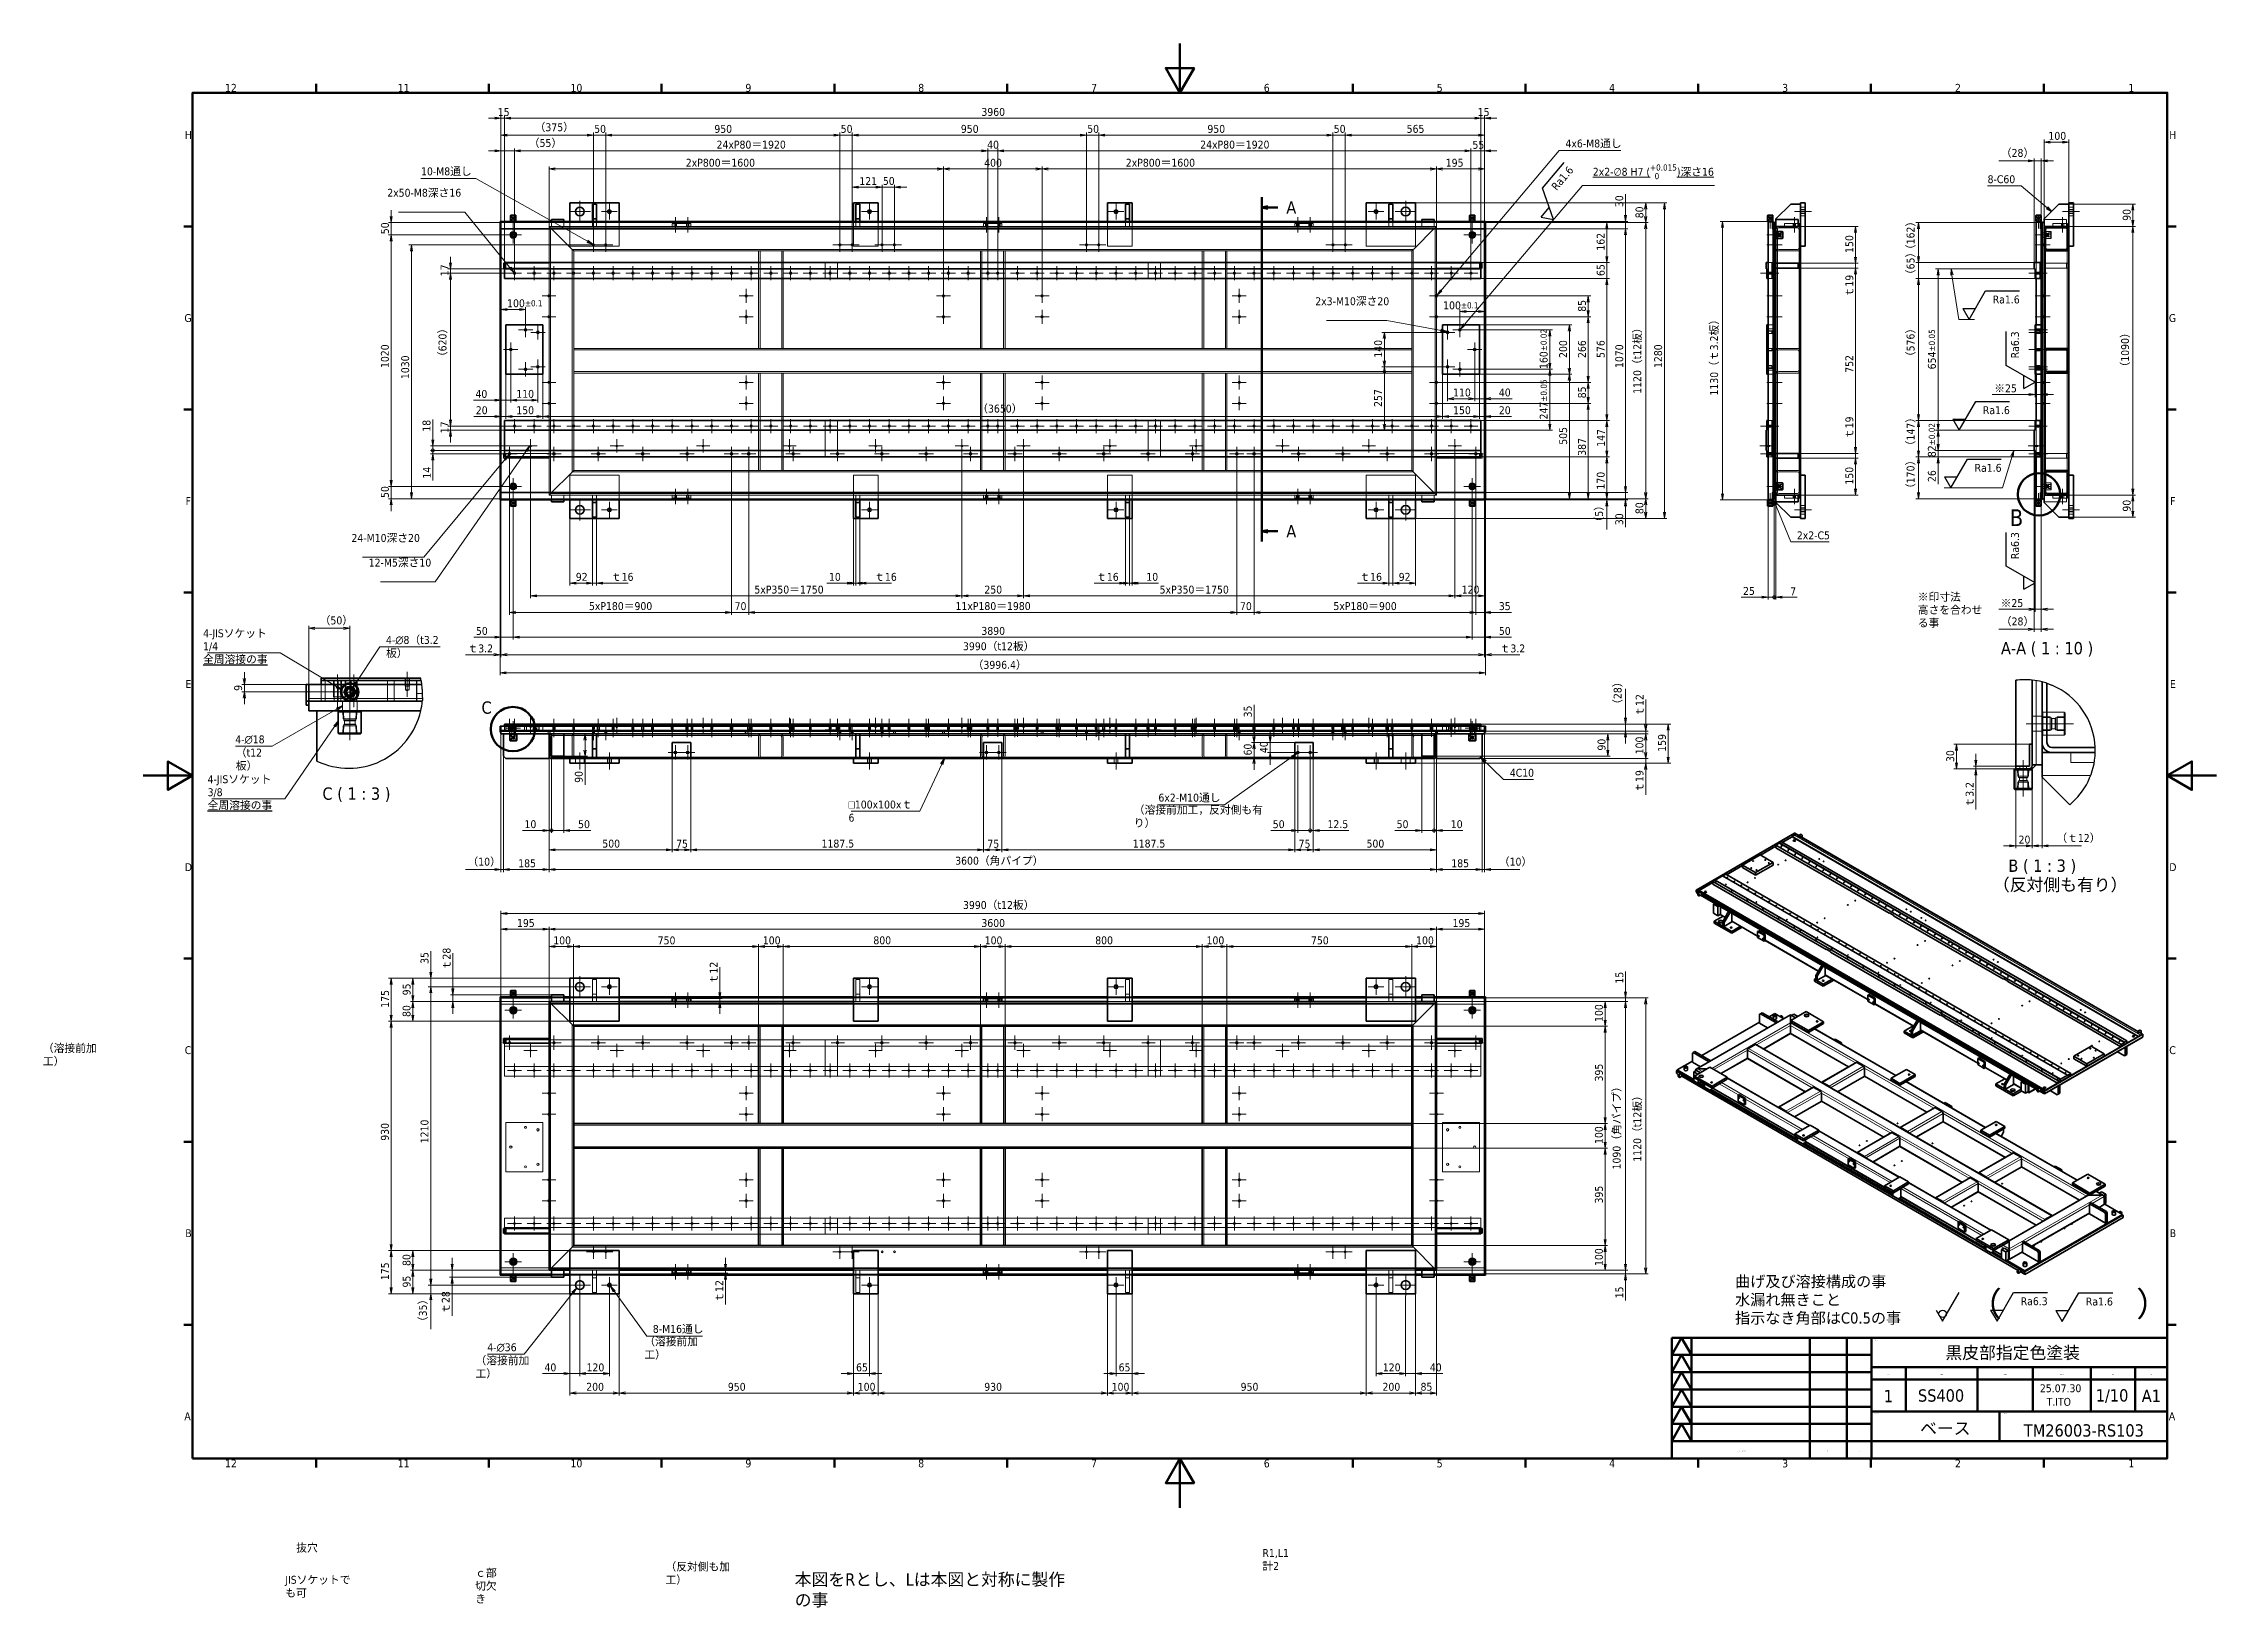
# Model space of a CAD drawing. Header units: millimetres. Extents: x -405 to 8410, y -405 to 5940.
import ezdxf

# ---------------------------------------------------------------- set-up
doc = ezdxf.new("R2010")
doc.units = ezdxf.units.MM
doc.header["$LTSCALE"] = 10
for name, color, linetype, lineweight in [('Border (ISO)', 7, 'Continuous', 70), ('Break Line (JIS)', 7, 'Continuous', 25), ('Center Mark (ISO)', 7, 'Continuous', 5), ('Centerline (ISO)', 7, 'Continuous', 5), ('Detail Boundary (JIS)', 7, 'Continuous', 50), ('Dimension (ISO)', 7, 'Continuous', 25), ('Hidden (ISO)', 7, 'Continuous', 5), ('Section Line (ISO)', 7, 'Continuous', 70), ('Symbol (ISO)', 7, 'Continuous', 25), ('Visible (ISO)', 7, 'Continuous', 35), ('Visible Narrow (ISO)', 7, 'Continuous', 5)]:
    doc.layers.add(name, color=color, linetype=linetype, lineweight=lineweight)
doc.styles.add('Label Text (JIS)', font='tahoma.ttf')
doc.styles.add('MX_NOTE_STANDARD', font='tahoma.ttf')
doc.styles.add('Note Text (JIS)', font='tahoma.ttf')
doc.styles.get("Standard").update_dxf_attribs({"font": 'tahoma.ttf'})
doc.dimstyles.new('Default (JIS)', dxfattribs={"dimscale": 10, "dimtxt": 3.2, "dimasz": 2.5, "dimexe": 1, "dimexo": 0, "dimgap": 0.8, "dimtad": 1, "dimrnd": 1e-08, "dimdsep": 46, "dimtxsty": 'Note Text (JIS)', "dimblk": 'OPEN', "dimcen": 0.09, "dimdle": 10, "dimclrd": 7, "dimclre": 7, "dimclrt": 256, "dimadec": 0, "dimazin": 2, "dimtfac": 0.78125, "dimtmove": 0, "dimatfit": 3, "dimldrblk": 'OPEN', "dimfxl": 1, "dimtolj": 1, "dimtzin": 0, "dimlwd": 0, "dimlwe": 0, "dimarcsym": 0})
doc.dimstyles.new('Default (JIS)$7', dxfattribs={"dimscale": 10, "dimtxt": 3.2, "dimasz": 2.5, "dimexe": 1, "dimexo": 0, "dimgap": 0.8, "dimtad": 1, "dimrnd": 1e-08, "dimdsep": 46, "dimtxsty": 'Note Text (JIS)', "dimblk": 'OPEN', "dimcen": 0.09, "dimdle": 10, "dimclrd": 256, "dimclre": 7, "dimclrt": 256, "dimadec": 0, "dimazin": 2, "dimtfac": 0.78125, "dimtmove": 0, "dimatfit": 3, "dimldrblk": 'OPEN', "dimfxl": 1, "dimtolj": 1, "dimtzin": 0, "dimlwd": 0, "dimlwe": 0, "dimarcsym": 0})

msp = doc.modelspace()

# ---------------------------------------------------------------- texts
at = {"color": 7, "style": 'MX_NOTE_STANDARD'}
for s, insert, char_height, attachment_point, line_spacing_factor in [('\\fTahoma|b0|i0;{\\H2.5000;\\A1;TREATMENT}', (7019.974, 682.226), 25, 1, 0.341849), ('\\fTahoma|b0|i0;\\W1.20;{\\H2.5000;}\\fTahoma|b0|i0;\\W1.20;{\\H2.5000;\\A1;QTY.}', (7080, 540.823), 25, 5, 0.341849), ('\\fTahoma|b0|i0;\\W1.04;{\\H2.5000;}\\fTahoma|b0|i0;\\W1.04;{\\H2.5000;\\A1;MATERIAL}', (7295, 540.834), 25, 5, 0.341849), ('\\fTahoma|b0|i0;{\\H2.5000;\\A1;CHECKED}', (7552.5, 540.823), 25, 5, 0.341849), ('\\fTahoma|b0|i0;\\W1.05;{\\H2.5000;}\\fTahoma|b0|i0;\\W1.05;{\\H2.5000;\\A1;DESINED}', (7782.5, 540.834), 25, 5, 0.341849), ('\\fTahoma|b0|i0;{\\H2.5000;\\A1;SCALE}', (7990, 540.823), 25, 5, 0.341849), ('\\fTahoma|b0|i0;\\W1.09;{\\H2.5000;}\\fTahoma|b0|i0;\\W1.09;{\\H2.5000;\\A1;SIZE}', (8145, 540.834), 25, 5, 0.341849), ('\\fTahoma|b0|i0;\\W1.05;{\\H2.5000;}\\fTahoma|b0|i0;\\W1.05;{\\H2.5000;\\A1;PART NAME}', (7020.167, 382.247), 25, 1, 0.341849), ('\\fTahoma|b0|i0;\\W0.78;{\\H2.5000;DRAWING NO.}', (7542.114, 382.247), 25, 1, 0.341849), ('\\fTahoma|b0|i0;\\W1.03;{\\H3.0000;}\\fTahoma|b0|i0;\\W1.03;{\\H3.0000;\\A1;CORRECTED RECORD}', (6480.001, 229.988), 30, 5, 0.410219), ('\\fTahoma|b0|i0;{\\H3.0000;\\A1;DATE}', (6835.001, 229.988), 30, 5, 0.410219), ('\\fTahoma|b0|i0;{\\H3.0000;\\A1;DR}', (6960, 229.988), 30, 5, 0.410219)]:
    msp.add_mtext(s, dxfattribs=dict(at, insert=insert, char_height=char_height, attachment_point=attachment_point, line_spacing_factor=line_spacing_factor))
at = {"layer": 'Symbol (ISO)', "attachment_point": 1, "style": 'Note Text (JIS)'}
for s, insert, char_height, width in [('\\fTahoma|b0|i0;4x6-M8通し', (5768.822, 5550.219), 32, 219.51377), ('\\fTahoma|b0|i0;10-M8通し', (1126.563, 5437.216), 32, 197.73096), ('\\fTahoma|b0|i0;2x50-M8深さ16', (989.547, 5350.37), 32, 290.17828), ('\\fTahoma|b0|i0;2x3-M10深さ20', (4754.034, 4910.293), 32, 290.17828), ('\\fTahoma|b0|i0;24-M10深さ20', (844.324, 3950.054), 32, 268.39547), ('\\fTahoma|b0|i0;12-M5深さ10', (914.377, 3850.086), 32, 244.3825), ('\\fTahoma|b0|i0;{\\H32.0000;4-}\\fAIGDT|b0|i0;{\\H32.0000;n}\\fTahoma|b0|i0;{\\H32.0000;8（t3.2板）}', (984.601, 3536.235), 32, 263.98418), ('\\fTahoma|b0|i0;{\\H32.0000;4-}\\fAIGDT|b0|i0;{\\H32.0000;n}\\fTahoma|b0|i0;{\\H32.0000;18}', (373.171, 3132.881), 32, 123.87397), ('\\fTahoma|b0|i0;（t12板）', (375.146, 3079.374), 32, 150.79417), ('\\fAIGDT|b0|i0;{\\H32.0000;o}\\fTahoma|b0|i0;{\\H32.0000;100x100xｔ6}', (2860.552, 2868.664), 32, 263.75036), ('\\fTahoma|b0|i0;（溶接前加工，反対側も有り）', (4017.806, 2847.324), 32, 530.51538), ('\\fTahoma|b0|i0;6x2-M10通し', (4117.697, 2896.668), 32, 243.52674), ('\\fTahoma|b0|i0;（溶接前加工）', (-407.316, 1880.553), 32, 264.06484), ('{\\fSimSun|b0|i0|c134|p2;（\u3000  \u3000\u3000）}', (7402.571, 876.92), 100, 781.39873), ('\\fTahoma|b0|i0;8-M16通し', (2066.94, 741.467), 32, 197.73096), ('\\fTahoma|b0|i0;（溶接前加工）', (1347.499, 613.528), 32, 264.06484), ('\\fTahoma|b0|i0;{\\H32.0000;4-}\\fAIGDT|b0|i0;{\\H32.0000;n}\\fTahoma|b0|i0;{\\H32.0000;36}', (1395.497, 666.96), 32, 123.87397), ('\\fTahoma|b0|i0;（溶接前加工）', (2032.224, 690.547), 32, 264.06484), ('{\\fSimSun|b0|i0|c134|p2;黒皮部指定色塗装}', (7310.199, 654.002), 50, 615.16858), ('\\fTahoma|b0|i0;{\\H0.0000;SS400}', (7198.771, 480.491), 50, 189.141), ('\\fTahoma|b0|i0;25.07.30', (7693.478, 500.761), 32, 170.73582), ('\\fTahoma|b0|i0;T.ITO', (7720.415, 445.654), 32, 112.28526), ('\\fTahoma|b0|i0;{\\H0.0000;1/10}', (7919.927, 481.001), 50, 138.85738), ('\\fTahoma|b0|i0;{\\H0.0000;A1}', (8106.577, 479.053), 50, 78.76823), ('{\\fSimSun|b0|i0|c134|p2;ベース}', (7207.486, 347.25), 50, 222.72595), ('\\fTahoma|b0|i0;{\\H0.0000;TM26003-RS103}', (7628.426, 338.679), 50, 499.23015), ('\\fTahoma|b0|i0;抜穴', (620.177, -146.31), 32, 88.01297), ('\\fTahoma|b0|i0;（反対側も加工）', (2118.215, -222.771), 32, 297.59481), ('\\fTahoma|b0|i0;{\\H0.0000;本図をRとし、Lは本図と対称に製作の事}', (2642.391, -265.708), 50, 1098.25764), ('\\fTahoma|b0|i0;JISソケットでも可', (575.898, -276.175), 32, 296.97244)]:
    msp.add_mtext(s, dxfattribs=dict(at, insert=insert, char_height=char_height, width=width))
for s, insert, char_height in [('8-C60', (7481.286, 5405.25), 32), ('2x2-C5', (6707.524, 3960.735), 32), ('4C10', (5542.972, 2997.527), 32), ('\\fTahoma|b0|i0;{\\H0.0000;1}', (7060.32, 478.148), 50)]:
    msp.add_mtext(s, dxfattribs=dict(at, insert=insert, char_height=char_height))
at = {"layer": 'Symbol (ISO)', "attachment_point": 1, "line_spacing_factor": 0.987884, "style": 'Note Text (JIS)'}
for s, insert, char_height, width in [('\\fTahoma|b0|i0;※印寸法\\P\\fTahoma|b0|i0;高さを合わせる事', (7198.121, 3710.998), 32, 303.71475), ('\\fTahoma|b0|i0;4-JISソケット1/4\\P\\L\\fTahoma|b0|i0;全周溶接の事', (242.415, 3563.277), 32, 288.36305), ('\\fTahoma|b0|i0;4-JISソケット3/8\\P\\L\\fTahoma|b0|i0;全周溶接の事', (260.897, 2971.325), 32, 288.36305), ('\\fTahoma|b0|i0;{\\H45.0000;曲げ及び溶接構成の事\\P}\\fTahoma|b0|i0;{\\H45.0000;水漏れ無きこと\\P}\\fTahoma|b0|i0;{\\H45.0000;指示なき角部はC0.5の事}', (6456.828, 940.535), 45, 635.9076), ('\\fTahoma|b0|i0;R1,L1\\P\\fTahoma|b0|i0;計2', (4539.624, -167.407), 32, 110.54782), ('\\fTahoma|b0|i0;ｃ部\\P\\fTahoma|b0|i0;切欠き', (1346.355, -248.275), 32, 121.1799)]:
    msp.add_mtext(s, dxfattribs=dict(at, insert=insert, char_height=char_height, width=width))
at = {"layer": 'Symbol (ISO)', "char_height": 50, "attachment_point": 7}
for s, insert in [('A-A ( 1 : 10 )', (7535.54, 3452.983)), ('C ( 1 : 3 )', (726.679, 2863.041)), ('（反対側も有り）', (7502.887, 2495.934)), ('B ( 1 : 3 )', (7565.46, 2570.6))]:
    msp.add_mtext(s, dxfattribs=dict(at, insert=insert))

# ---------------------------------------------------------------- blocks, each defined once
blk = doc.blocks.new('図面枠 既定の図面枠')
at = {"layer": 'Border (ISO)'}
for p, q in [((70.08, 574), (70.08, 577.6)), ((140.17, 574), (140.17, 577.6)), ((210.25, 574), (210.25, 577.6)), ((280.33, 574), (280.33, 577.6)), ((350.42, 574), (350.42, 577.6)), ((490.58, 574), (490.58, 577.6)), ((560.67, 574), (560.67, 577.6)), ((630.75, 574), (630.75, 577.6)), ((700.83, 574), (700.83, 577.6)), ((770.92, 574), (770.92, 577.6)), ((20, 519.75), (16.4, 519.75)), ((821, 519.75), (824.6, 519.75)), ((20, 445.5), (16.4, 445.5)), ((821, 445.5), (824.6, 445.5)), ((20, 371.25), (16.4, 371.25)), ((821, 371.25), (824.6, 371.25)), ((20, 222.75), (16.4, 222.75)), ((821, 222.75), (824.6, 222.75)), ((20, 148.5), (16.4, 148.5)), ((821, 148.5), (824.6, 148.5)), ((20, 74.25), (16.4, 74.25)), ((821, 74.25), (824.6, 74.25)), ((70.08, 20), (70.08, 16.4)), ((140.17, 20), (140.17, 16.4)), ((210.25, 20), (210.25, 16.4)), ((280.33, 20), (280.33, 16.4)), ((350.42, 20), (350.42, 16.4)), ((490.58, 20), (490.58, 16.4)), ((560.67, 20), (560.67, 16.4)), ((630.75, 20), (630.75, 16.4)), ((700.83, 20), (700.83, 16.4)), ((770.92, 20), (770.92, 16.4))]:
    blk.add_line(p, q, dxfattribs=at)
at = {"layer": 'Border (ISO)', "flags": 128}
for points in [[(420.5, 594), (420.5, 574), (414.73, 584), (426.27, 584), (420.5, 574)], [(20, 20), (20, 574), (821, 574), (821, 20), (20, 20)], [(0, 297), (20, 297), (10, 302.77), (10, 291.23), (20, 297)], [(841, 297), (821, 297), (831, 302.77), (831, 291.23), (821, 297)], [(420.5, 0), (420.5, 20), (414.73, 10), (426.27, 10), (420.5, 20)]]:
    blk.add_lwpolyline(points, dxfattribs=at)
at = {"layer": 'Border (ISO)', "char_height": 3.2, "attachment_point": 7, "style": 'MX_NOTE_STANDARD'}
for s, insert in [('12', (33.12, 574.4)), ('11', (103.2, 574.4)), ('10', (173.29, 574.33)), ('9', (244.23, 574.34)), ('8', (314.33, 574.33)), ('7', (384.47, 574.4)), ('6', (454.52, 574.33)), ('5', (524.69, 574.33)), ('4', (594.59, 574.4)), ('3', (664.8, 574.33)), ('2', (734.9, 574.4)), ('1', (805.24, 574.4)), ('H', (16.83, 555.28)), ('H', (821.83, 555.28)), ('G', (16.67, 480.96)), ('G', (821.67, 480.96)), ('F', (17.17, 406.78)), ('F', (822.17, 406.78)), ('E', (17.09, 332.53)), ('E', (822.09, 332.53)), ('D', (16.83, 258.28)), ('D', (821.83, 258.28)), ('C', (16.82, 183.97)), ('C', (821.82, 183.97)), ('B', (17.02, 109.78)), ('B', (822.02, 109.78)), ('A', (16.64, 35.53)), ('A', (821.64, 35.53)), ('12', (33.12, 16.4)), ('11', (103.2, 16.4)), ('10', (173.29, 16.33)), ('9', (244.23, 16.34)), ('8', (314.33, 16.33)), ('7', (384.47, 16.4)), ('6', (454.52, 16.33)), ('5', (524.69, 16.33)), ('4', (594.59, 16.4)), ('3', (664.8, 16.33)), ('2', (734.9, 16.4)), ('1', (805.24, 16.4))]:
    blk.add_mtext(s, dxfattribs=dict(at, insert=insert))
blk = doc.blocks.new('面の指示記号 ID1')
at = {"layer": 'Symbol (ISO)'}
for p, q in [((727.3, 80.13), (729.89, 75.65)), ((729.89, 75.65), (736.62, 87.3))]:
    blk.add_line(p, q, dxfattribs=at)
blk.add_circle((729.89, 78.64), 1.49, dxfattribs=at)
blk = doc.blocks.new('面の指示記号 ID2')
at = {"layer": 'Symbol (ISO)'}
for p, q in [((749.36, 80.13), (751.95, 75.65)), ((749.36, 80.13), (754.54, 80.13)), ((751.95, 75.65), (758.68, 87.3)), ((758.68, 87.3), (772.41, 87.3))]:
    blk.add_line(p, q, dxfattribs=at)
at = {"layer": 'Symbol (ISO)', "insert": (761.56, 82.12), "char_height": 3.2, "attachment_point": 7, "style": 'MX_NOTE_STANDARD'}
blk.add_mtext('Ra6.3', dxfattribs=at)
blk = doc.blocks.new('面の指示記号 ID3')
at = {"layer": 'Symbol (ISO)'}
for p, q in [((775.81, 80), (778.4, 75.52)), ((775.81, 80), (780.99, 80)), ((778.4, 75.52), (785.13, 87.18)), ((785.13, 87.18), (798.87, 87.18))]:
    blk.add_line(p, q, dxfattribs=at)
at = {"layer": 'Symbol (ISO)', "insert": (788.01, 81.99), "char_height": 3.2, "attachment_point": 7, "style": 'MX_NOTE_STANDARD'}
blk.add_mtext('Ra1.6', dxfattribs=at)
blk = doc.blocks.new('2dTransSection0')
at = {"layer": 'Section Line (ISO)', "linetype": 'Continuous'}
for p, q in [((453.68, 531.64), (453.68, 391.93)), ((456.18, 527.97), (453.68, 527.47)), ((456.18, 527.47), (453.68, 527.47)), ((453.68, 527.47), (456.18, 526.97)), ((460.19, 527.47), (456.18, 527.47)), ((456.18, 396.6), (453.68, 396.1)), ((456.18, 396.1), (453.68, 396.1)), ((453.68, 396.1), (456.18, 395.6)), ((460.19, 396.1), (456.18, 396.1))]:
    blk.add_line(p, q, dxfattribs=at)
at = {"layer": 'Section Line (ISO)', "linetype": 'Continuous', "lineweight": 140}
for p, q in [((453.68, 531.64), (453.68, 523.3)), ((453.68, 400.27), (453.68, 391.93))]:
    blk.add_line(p, q, dxfattribs=at)
at = {"layer": 'Section Line (ISO)', "char_height": 5, "attachment_point": 7}
for insert in [(463.66, 524.97), (463.66, 393.6)]:
    blk.add_mtext('A', dxfattribs=dict(at, insert=insert))
blk = doc.blocks.new('2dDetail0')
at = {"layer": 'Detail Boundary (JIS)'}
blk.add_circle((768.95, 411.07), 8.6, dxfattribs=at)
at = {"layer": 'Detail Boundary (JIS)', "insert": (757.1, 398.25), "char_height": 6.75, "attachment_point": 7, "style": 'Label Text (JIS)'}
blk.add_mtext('B', dxfattribs=at)
blk = doc.blocks.new('2dDetail1')
at = {"layer": 'Detail Boundary (JIS)'}
blk.add_circle((149.95, 315.89), 8.98, dxfattribs=at)
at = {"layer": 'Detail Boundary (JIS)', "insert": (137.18, 322.02), "char_height": 5, "attachment_point": 7}
blk.add_mtext('C', dxfattribs=at)
blk = doc.blocks.new('_Open')
at = {"color": 0, "linetype": 'ByBlock', "lineweight": -2}
for p, q in [((-1, 0.17), (0, 0)), ((-1, -0.17), (0, 0)), ((0, 0), (-1, 0))]:
    blk.add_line(p, q, dxfattribs=at)
blk = doc.blocks.new('*D13')
at = {"layer": 'Defpoints', "color": 0, "linetype": 'Continuous', "transparency": 16777216}
for p in [(5160.7, 5293.1), (5160.7, 4013.1), (6170.3, 4013.1)]:
    blk.add_point(p, dxfattribs=at)
at = {"layer": 'Dimension (ISO)', "color": 7, "linetype": 'Continuous', "lineweight": 0, "transparency": 16777216}
for p, q in [((5160.7, 5293.1), (6180.3, 5293.1)), ((6170.3, 5268.1), (6170.3, 4038.1)), ((5160.7, 4013.1), (6180.3, 4013.1))]:
    blk.add_line(p, q, dxfattribs=at)
at = {"layer": 'Dimension (ISO)', "color": 7, "linetype": 'Continuous', "lineweight": 0, "transparency": 16777216, "xscale": 25, "yscale": 25, "zscale": 25}
for p, rotation in [((6170.3, 5293.1), 90), ((6170.3, 4013.1), 270)]:
    blk.add_blockref('_Open', p, dxfattribs=dict(at, rotation=rotation))
at = {"layer": 'Dimension (ISO)', "linetype": 'Continuous', "lineweight": 5, "transparency": 16777216, "insert": (6128.8, 4623.4), "char_height": 32, "attachment_point": 1, "rotation": 90, "style": 'Note Text (JIS)'}
blk.add_mtext('\\A1;1280', dxfattribs=at)
blk = doc.blocks.new('*D14')
at = {"layer": 'Defpoints', "color": 0, "linetype": 'Continuous', "transparency": 16777216}
for p in [(5440.7, 5213.1), (6094.4, 5213.1), (5440.7, 4093.1)]:
    blk.add_point(p, dxfattribs=at)
at = {"layer": 'Dimension (ISO)', "color": 7, "linetype": 'Continuous', "lineweight": 0, "transparency": 16777216}
for p, q in [((5440.7, 5213.1), (6104.4, 5213.1)), ((6094.4, 4118.1), (6094.4, 5188.1)), ((5440.7, 4093.1), (6104.4, 4093.1))]:
    blk.add_line(p, q, dxfattribs=at)
at = {"layer": 'Dimension (ISO)', "color": 7, "linetype": 'Continuous', "lineweight": 0, "transparency": 16777216, "xscale": 25, "yscale": 25, "zscale": 25}
for p, rotation in [((6094.4, 5213.1), 90), ((6094.4, 4093.1), 270)]:
    blk.add_blockref('_Open', p, dxfattribs=dict(at, rotation=rotation))
at = {"layer": 'Dimension (ISO)', "linetype": 'Continuous', "lineweight": 5, "transparency": 16777216, "insert": (6044.2, 4518.9), "char_height": 32, "attachment_point": 1, "rotation": 90, "style": 'Note Text (JIS)'}
blk.add_mtext('\\A1;\\fTahoma|b0|i0;1120（t12板）', dxfattribs=at)
blk = doc.blocks.new('*D15')
at = {"layer": 'Defpoints', "color": 0, "linetype": 'Continuous', "transparency": 16777216}
for p in [(5440.7, 4093.1), (5160.7, 4013.1), (6094.4, 4013.1)]:
    blk.add_point(p, dxfattribs=at)
at = {"layer": 'Dimension (ISO)', "color": 7, "linetype": 'Continuous', "lineweight": 0, "transparency": 16777216}
for p, q in [((5440.7, 4093.1), (6104.4, 4093.1)), ((6094.4, 4068.1), (6094.4, 4038.1)), ((5160.7, 4013.1), (6104.4, 4013.1))]:
    blk.add_line(p, q, dxfattribs=at)
at = {"layer": 'Dimension (ISO)', "color": 7, "linetype": 'Continuous', "lineweight": 0, "transparency": 16777216, "xscale": 25, "yscale": 25, "zscale": 25}
for p, rotation in [((6094.4, 4093.1), 90), ((6094.4, 4013.1), 270)]:
    blk.add_blockref('_Open', p, dxfattribs=dict(at, rotation=rotation))
at = {"layer": 'Dimension (ISO)', "linetype": 'Continuous', "lineweight": 5, "transparency": 16777216, "insert": (6053, 4030.8), "char_height": 32, "attachment_point": 1, "rotation": 90, "style": 'Note Text (JIS)'}
blk.add_mtext('\\A1;80', dxfattribs=at)
blk = doc.blocks.new('*D16')
at = {"layer": 'Defpoints', "color": 0, "linetype": 'Continuous', "transparency": 16777216}
for p in [(5160.7, 5293.1), (6094.4, 5293.1), (5440.7, 5213.1)]:
    blk.add_point(p, dxfattribs=at)
at = {"layer": 'Dimension (ISO)', "color": 7, "linetype": 'Continuous', "lineweight": 0, "transparency": 16777216}
for p, q in [((5160.7, 5293.1), (6104.4, 5293.1)), ((5440.7, 5213.1), (6104.4, 5213.1)), ((6094.4, 5238.1), (6094.4, 5268.1))]:
    blk.add_line(p, q, dxfattribs=at)
at = {"layer": 'Dimension (ISO)', "color": 7, "linetype": 'Continuous', "lineweight": 0, "transparency": 16777216, "xscale": 25, "yscale": 25, "zscale": 25}
for p, rotation in [((6094.4, 5293.1), 90), ((6094.4, 5213.1), 270)]:
    blk.add_blockref('_Open', p, dxfattribs=dict(at, rotation=rotation))
at = {"layer": 'Dimension (ISO)', "linetype": 'Continuous', "lineweight": 5, "transparency": 16777216, "insert": (6053, 5230.8), "char_height": 32, "attachment_point": 1, "rotation": 90, "style": 'Note Text (JIS)'}
blk.add_mtext('\\A1;80', dxfattribs=at)
blk = doc.blocks.new('*D17')
at = {"layer": 'Defpoints', "color": 0, "linetype": 'Continuous', "transparency": 16777216}
for p in [(5440.7, 5218.1), (5440.7, 5188.1), (6012.4, 5188.1)]:
    blk.add_point(p, dxfattribs=at)
at = {"layer": 'Dimension (ISO)', "color": 7, "linetype": 'Continuous', "lineweight": 0, "transparency": 16777216}
for p, q in [((6012.4, 5243.1), (6012.4, 5328.3)), ((5440.7, 5218.1), (6022.4, 5218.1)), ((6012.4, 5188.1), (6012.4, 5218.1)), ((5440.7, 5188.1), (6022.4, 5188.1)), ((6012.4, 5163.1), (6012.4, 5138.1))]:
    blk.add_line(p, q, dxfattribs=at)
at = {"layer": 'Dimension (ISO)', "color": 7, "linetype": 'Continuous', "lineweight": 0, "transparency": 16777216, "xscale": 25, "yscale": 25, "zscale": 25}
for p, rotation in [((6012.4, 5218.1), 270), ((6012.4, 5188.1), 90)]:
    blk.add_blockref('_Open', p, dxfattribs=dict(at, rotation=rotation))
at = {"layer": 'Dimension (ISO)', "linetype": 'Continuous', "lineweight": 5, "transparency": 16777216, "insert": (5971.1, 5276.1), "char_height": 32, "attachment_point": 1, "rotation": 90, "style": 'Note Text (JIS)'}
blk.add_mtext('\\A1;30', dxfattribs=at)
blk = doc.blocks.new('*D18')
at = {"layer": 'Defpoints', "color": 0, "linetype": 'Continuous', "transparency": 16777216}
for p in [(5440.7, 5188.1), (5440.7, 4118.1), (6012.4, 4118.1)]:
    blk.add_point(p, dxfattribs=at)
at = {"layer": 'Dimension (ISO)', "color": 7, "linetype": 'Continuous', "lineweight": 0, "transparency": 16777216}
for p, q in [((5440.7, 5188.1), (6022.4, 5188.1)), ((6012.4, 5163.1), (6012.4, 4143.1)), ((5440.7, 4118.1), (6022.4, 4118.1))]:
    blk.add_line(p, q, dxfattribs=at)
at = {"layer": 'Dimension (ISO)', "color": 7, "linetype": 'Continuous', "lineweight": 0, "transparency": 16777216, "xscale": 25, "yscale": 25, "zscale": 25}
for p, rotation in [((6012.4, 5188.1), 90), ((6012.4, 4118.1), 270)]:
    blk.add_blockref('_Open', p, dxfattribs=dict(at, rotation=rotation))
at = {"layer": 'Dimension (ISO)', "linetype": 'Continuous', "lineweight": 5, "transparency": 16777216, "insert": (5971.1, 4623.4), "char_height": 32, "attachment_point": 1, "rotation": 90, "style": 'Note Text (JIS)'}
blk.add_mtext('\\A1;1070', dxfattribs=at)
blk = doc.blocks.new('*D19')
at = {"layer": 'Defpoints', "color": 0, "linetype": 'Continuous', "transparency": 16777216}
for p in [(5440.7, 4118.1), (5440.7, 4088.1), (6012.4, 4118.1)]:
    blk.add_point(p, dxfattribs=at)
at = {"layer": 'Dimension (ISO)', "color": 7, "linetype": 'Continuous', "lineweight": 0, "transparency": 16777216}
for p, q in [((6012.4, 4143.1), (6012.4, 4168.1)), ((5440.7, 4118.1), (6022.4, 4118.1)), ((5440.7, 4088.1), (6022.4, 4088.1)), ((6012.4, 4118.1), (6012.4, 4088.1)), ((6012.4, 4063.1), (6012.4, 3978))]:
    blk.add_line(p, q, dxfattribs=at)
at = {"layer": 'Dimension (ISO)', "color": 7, "linetype": 'Continuous', "lineweight": 0, "transparency": 16777216, "xscale": 25, "yscale": 25, "zscale": 25}
for p, rotation in [((6012.4, 4118.1), 270), ((6012.4, 4088.1), 90)]:
    blk.add_blockref('_Open', p, dxfattribs=dict(at, rotation=rotation))
at = {"layer": 'Dimension (ISO)', "linetype": 'Continuous', "lineweight": 5, "transparency": 16777216, "insert": (5971.1, 3986), "char_height": 32, "attachment_point": 1, "rotation": 90, "style": 'Note Text (JIS)'}
blk.add_mtext('\\A1;30', dxfattribs=at)
blk = doc.blocks.new('*D20')
at = {"layer": 'Defpoints', "color": 0, "linetype": 'Continuous', "transparency": 16777216}
for p in [(5425.7, 4263.1), (5937.1, 4263.1), (5440.7, 4093.1)]:
    blk.add_point(p, dxfattribs=at)
at = {"layer": 'Dimension (ISO)', "color": 7, "linetype": 'Continuous', "lineweight": 0, "transparency": 16777216}
for p, q in [((5425.7, 4263.1), (5947.1, 4263.1)), ((5937.1, 4118.1), (5937.1, 4238.1)), ((5440.7, 4093.1), (5947.1, 4093.1))]:
    blk.add_line(p, q, dxfattribs=at)
at = {"layer": 'Dimension (ISO)', "color": 7, "linetype": 'Continuous', "lineweight": 0, "transparency": 16777216, "xscale": 25, "yscale": 25, "zscale": 25}
for p, rotation in [((5937.1, 4263.1), 90), ((5937.1, 4093.1), 270)]:
    blk.add_blockref('_Open', p, dxfattribs=dict(at, rotation=rotation))
at = {"layer": 'Dimension (ISO)', "linetype": 'Continuous', "lineweight": 5, "transparency": 16777216, "insert": (5895.8, 4130.4), "char_height": 32, "attachment_point": 1, "rotation": 90, "style": 'Note Text (JIS)'}
blk.add_mtext('\\A1;170', dxfattribs=at)
blk = doc.blocks.new('*D21')
at = {"layer": 'Defpoints', "color": 0, "linetype": 'Continuous', "transparency": 16777216}
for p in [(5440.7, 4093.1), (5440.7, 4088.1), (5937.1, 4093.1)]:
    blk.add_point(p, dxfattribs=at)
at = {"layer": 'Dimension (ISO)', "color": 7, "linetype": 'Continuous', "lineweight": 0, "transparency": 16777216}
for p, q in [((5937.1, 4118.1), (5937.1, 4143.1)), ((5440.7, 4093.1), (5947.1, 4093.1)), ((5440.7, 4088.1), (5947.1, 4088.1)), ((5937.1, 4093.1), (5937.1, 4088.1)), ((5937.1, 4063.1), (5937.1, 3968.5))]:
    blk.add_line(p, q, dxfattribs=at)
at = {"layer": 'Dimension (ISO)', "color": 7, "linetype": 'Continuous', "lineweight": 0, "transparency": 16777216, "xscale": 25, "yscale": 25, "zscale": 25}
for p, rotation in [((5937.1, 4093.1), 270), ((5937.1, 4088.1), 90)]:
    blk.add_blockref('_Open', p, dxfattribs=dict(at, rotation=rotation))
at = {"layer": 'Dimension (ISO)', "linetype": 'Continuous', "lineweight": 5, "transparency": 16777216, "insert": (5889.1, 3976.5), "char_height": 32, "attachment_point": 1, "rotation": 90, "style": 'Note Text (JIS)'}
blk.add_mtext('\\A1;\\fTahoma|b0|i0;（5）', dxfattribs=at)
blk = doc.blocks.new('*D22')
at = {"layer": 'Defpoints', "color": 0, "linetype": 'Continuous', "transparency": 16777216}
for p in [(5425.7, 4410.1), (5937.1, 4410.1), (5425.7, 4263.1)]:
    blk.add_point(p, dxfattribs=at)
at = {"layer": 'Dimension (ISO)', "color": 7, "linetype": 'Continuous', "lineweight": 0, "transparency": 16777216}
for p, q in [((5425.7, 4410.1), (5947.1, 4410.1)), ((5937.1, 4288.1), (5937.1, 4385.1)), ((5425.7, 4263.1), (5947.1, 4263.1))]:
    blk.add_line(p, q, dxfattribs=at)
at = {"layer": 'Dimension (ISO)', "color": 7, "linetype": 'Continuous', "lineweight": 0, "transparency": 16777216, "xscale": 25, "yscale": 25, "zscale": 25}
for p, rotation in [((5937.1, 4410.1), 90), ((5937.1, 4263.1), 270)]:
    blk.add_blockref('_Open', p, dxfattribs=dict(at, rotation=rotation))
at = {"layer": 'Dimension (ISO)', "linetype": 'Continuous', "lineweight": 5, "transparency": 16777216, "insert": (5897, 4303.8), "char_height": 32, "attachment_point": 1, "rotation": 90, "style": 'Note Text (JIS)'}
blk.add_mtext('\\A1;147', dxfattribs=at)
blk = doc.blocks.new('*D23')
at = {"layer": 'Defpoints', "color": 0, "linetype": 'Continuous', "transparency": 16777216}
for p in [(5425.7, 4986.1), (5937.1, 4986.1), (5425.7, 4410.1)]:
    blk.add_point(p, dxfattribs=at)
at = {"layer": 'Dimension (ISO)', "color": 7, "linetype": 'Continuous', "lineweight": 0, "transparency": 16777216}
for p, q in [((5425.7, 4986.1), (5947.1, 4986.1)), ((5937.1, 4435.1), (5937.1, 4961.1)), ((5425.7, 4410.1), (5947.1, 4410.1))]:
    blk.add_line(p, q, dxfattribs=at)
at = {"layer": 'Dimension (ISO)', "color": 7, "linetype": 'Continuous', "lineweight": 0, "transparency": 16777216, "xscale": 25, "yscale": 25, "zscale": 25}
for p, rotation in [((5937.1, 4986.1), 90), ((5937.1, 4410.1), 270)]:
    blk.add_blockref('_Open', p, dxfattribs=dict(at, rotation=rotation))
at = {"layer": 'Dimension (ISO)', "linetype": 'Continuous', "lineweight": 5, "transparency": 16777216, "insert": (5895.8, 4664.2), "char_height": 32, "attachment_point": 1, "rotation": 90, "style": 'Note Text (JIS)'}
blk.add_mtext('\\A1;576', dxfattribs=at)
blk = doc.blocks.new('*D24')
at = {"layer": 'Defpoints', "color": 0, "linetype": 'Continuous', "transparency": 16777216}
for p in [(5425.7, 5051.1), (5937.1, 5051.1), (5425.7, 4986.1)]:
    blk.add_point(p, dxfattribs=at)
at = {"layer": 'Dimension (ISO)', "color": 7, "linetype": 'Continuous', "lineweight": 0, "transparency": 16777216}
for p, q in [((5425.7, 5051.1), (5947.1, 5051.1)), ((5937.1, 5076.1), (5937.1, 5101.1)), ((5937.1, 4986.1), (5937.1, 5051.1)), ((5425.7, 4986.1), (5947.1, 4986.1)), ((5937.1, 4961.1), (5937.1, 4936.1))]:
    blk.add_line(p, q, dxfattribs=at)
at = {"layer": 'Dimension (ISO)', "color": 7, "linetype": 'Continuous', "lineweight": 0, "transparency": 16777216, "xscale": 25, "yscale": 25, "zscale": 25}
for p, rotation in [((5937.1, 5051.1), 270), ((5937.1, 4986.1), 90)]:
    blk.add_blockref('_Open', p, dxfattribs=dict(at, rotation=rotation))
at = {"layer": 'Dimension (ISO)', "linetype": 'Continuous', "lineweight": 5, "transparency": 16777216, "insert": (5895.8, 4996.7), "char_height": 32, "attachment_point": 1, "rotation": 90, "style": 'Note Text (JIS)'}
blk.add_mtext('\\A1;65', dxfattribs=at)
blk = doc.blocks.new('*D25')
at = {"layer": 'Defpoints', "color": 0, "linetype": 'Continuous', "transparency": 16777216}
for p in [(5440.7, 5213.1), (5425.7, 5051.1), (5937.1, 5051.1)]:
    blk.add_point(p, dxfattribs=at)
at = {"layer": 'Dimension (ISO)', "color": 7, "linetype": 'Continuous', "lineweight": 0, "transparency": 16777216}
for p, q in [((5440.7, 5213.1), (5947.1, 5213.1)), ((5937.1, 5188.1), (5937.1, 5076.1)), ((5425.7, 5051.1), (5947.1, 5051.1))]:
    blk.add_line(p, q, dxfattribs=at)
at = {"layer": 'Dimension (ISO)', "color": 7, "linetype": 'Continuous', "lineweight": 0, "transparency": 16777216, "xscale": 25, "yscale": 25, "zscale": 25}
for p, rotation in [((5937.1, 5213.1), 90), ((5937.1, 5051.1), 270)]:
    blk.add_blockref('_Open', p, dxfattribs=dict(at, rotation=rotation))
at = {"layer": 'Dimension (ISO)', "linetype": 'Continuous', "lineweight": 5, "transparency": 16777216, "insert": (5895.7, 5099.5), "char_height": 32, "attachment_point": 1, "rotation": 90, "style": 'Note Text (JIS)'}
blk.add_mtext('\\A1;162', dxfattribs=at)
blk = doc.blocks.new('*D26')
at = {"layer": 'Defpoints', "color": 0, "linetype": 'Continuous', "transparency": 16777216}
for p in [(5274, 4831.1), (5861.2, 4831.1), (5274, 4565.1)]:
    blk.add_point(p, dxfattribs=at)
at = {"layer": 'Dimension (ISO)', "color": 7, "linetype": 'Continuous', "lineweight": 0, "transparency": 16777216}
for p, q in [((5274, 4831.1), (5871.2, 4831.1)), ((5861.2, 4590.1), (5861.2, 4806.1)), ((5274, 4565.1), (5871.2, 4565.1))]:
    blk.add_line(p, q, dxfattribs=at)
at = {"layer": 'Dimension (ISO)', "color": 7, "linetype": 'Continuous', "lineweight": 0, "transparency": 16777216, "xscale": 25, "yscale": 25, "zscale": 25}
for p, rotation in [((5861.2, 4831.1), 90), ((5861.2, 4565.1), 270)]:
    blk.add_blockref('_Open', p, dxfattribs=dict(at, rotation=rotation))
at = {"layer": 'Dimension (ISO)', "linetype": 'Continuous', "lineweight": 5, "transparency": 16777216, "insert": (5819.8, 4664), "char_height": 32, "attachment_point": 1, "rotation": 90, "style": 'Note Text (JIS)'}
blk.add_mtext('\\A1;266', dxfattribs=at)
blk = doc.blocks.new('*D27')
at = {"layer": 'Defpoints', "color": 0, "linetype": 'Continuous', "transparency": 16777216}
for p in [(5274, 4916.1), (5274, 4831.1), (5861.2, 4831.1)]:
    blk.add_point(p, dxfattribs=at)
at = {"layer": 'Dimension (ISO)', "color": 7, "linetype": 'Continuous', "lineweight": 0, "transparency": 16777216}
for p, q in [((5274, 4916.1), (5871.2, 4916.1)), ((5861.2, 4891.1), (5861.2, 4856.1)), ((5274, 4831.1), (5871.2, 4831.1))]:
    blk.add_line(p, q, dxfattribs=at)
at = {"layer": 'Dimension (ISO)', "color": 7, "linetype": 'Continuous', "lineweight": 0, "transparency": 16777216, "xscale": 25, "yscale": 25, "zscale": 25}
for p, rotation in [((5861.2, 4916.1), 90), ((5861.2, 4831.1), 270)]:
    blk.add_blockref('_Open', p, dxfattribs=dict(at, rotation=rotation))
at = {"layer": 'Dimension (ISO)', "linetype": 'Continuous', "lineweight": 5, "transparency": 16777216, "insert": (5819.7, 4851.6), "char_height": 32, "attachment_point": 1, "rotation": 90, "style": 'Note Text (JIS)'}
blk.add_mtext('\\A1;85', dxfattribs=at)
blk = doc.blocks.new('*D28')
at = {"layer": 'Defpoints', "color": 0, "linetype": 'Continuous', "transparency": 16777216}
for p in [(5274, 4565.1), (5861.2, 4565.1), (5274, 4480.1)]:
    blk.add_point(p, dxfattribs=at)
at = {"layer": 'Dimension (ISO)', "color": 7, "linetype": 'Continuous', "lineweight": 0, "transparency": 16777216}
for p, q in [((5274, 4565.1), (5871.2, 4565.1)), ((5861.2, 4505.1), (5861.2, 4540.1)), ((5274, 4480.1), (5871.2, 4480.1))]:
    blk.add_line(p, q, dxfattribs=at)
at = {"layer": 'Dimension (ISO)', "color": 7, "linetype": 'Continuous', "lineweight": 0, "transparency": 16777216, "xscale": 25, "yscale": 25, "zscale": 25}
for p, rotation in [((5861.2, 4565.1), 90), ((5861.2, 4480.1), 270)]:
    blk.add_blockref('_Open', p, dxfattribs=dict(at, rotation=rotation))
at = {"layer": 'Dimension (ISO)', "linetype": 'Continuous', "lineweight": 5, "transparency": 16777216, "insert": (5819.7, 4500.6), "char_height": 32, "attachment_point": 1, "rotation": 90, "style": 'Note Text (JIS)'}
blk.add_mtext('\\A1;85', dxfattribs=at)
blk = doc.blocks.new('*D29')
at = {"layer": 'Defpoints', "color": 0, "linetype": 'Continuous', "transparency": 16777216}
for p in [(5274, 4480.1), (5440.7, 4093.1), (5861.2, 4093.1)]:
    blk.add_point(p, dxfattribs=at)
at = {"layer": 'Dimension (ISO)', "color": 7, "linetype": 'Continuous', "lineweight": 0, "transparency": 16777216}
for p, q in [((5274, 4480.1), (5871.2, 4480.1)), ((5861.2, 4455.1), (5861.2, 4118.1)), ((5440.7, 4093.1), (5871.2, 4093.1))]:
    blk.add_line(p, q, dxfattribs=at)
at = {"layer": 'Dimension (ISO)', "color": 7, "linetype": 'Continuous', "lineweight": 0, "transparency": 16777216, "xscale": 25, "yscale": 25, "zscale": 25}
for p, rotation in [((5861.2, 4480.1), 90), ((5861.2, 4093.1), 270)]:
    blk.add_blockref('_Open', p, dxfattribs=dict(at, rotation=rotation))
at = {"layer": 'Dimension (ISO)', "linetype": 'Continuous', "lineweight": 5, "transparency": 16777216, "insert": (5819.7, 4267.4), "char_height": 32, "attachment_point": 1, "rotation": 90, "style": 'Note Text (JIS)'}
blk.add_mtext('\\A1;387', dxfattribs=at)
blk = doc.blocks.new('*D30')
at = {"layer": 'Defpoints', "color": 0, "linetype": 'Continuous', "transparency": 16777216}
for p in [(5440.7, 5636.9), (5440.7, 5218.1), (5425.7, 5051.1)]:
    blk.add_point(p, dxfattribs=at)
at = {"layer": 'Dimension (ISO)', "color": 7, "linetype": 'Continuous', "lineweight": 0, "transparency": 16777216}
for p, q in [((5425.7, 5051.1), (5425.7, 5646.9)), ((5440.7, 5218.1), (5440.7, 5646.9)), ((5400.7, 5636.9), (5375.7, 5636.9)), ((5425.7, 5636.9), (5440.7, 5636.9)), ((5465.7, 5636.9), (5490.7, 5636.9))]:
    blk.add_line(p, q, dxfattribs=at)
at = {"layer": 'Dimension (ISO)', "color": 7, "linetype": 'Continuous', "lineweight": 0, "transparency": 16777216, "xscale": 25, "yscale": 25, "zscale": 25}
blk.add_blockref('_Open', (5425.7, 5636.9), dxfattribs=at)
at = {"layer": 'Dimension (ISO)', "color": 7, "linetype": 'Continuous', "lineweight": 0, "transparency": 16777216, "xscale": 25, "yscale": 25, "zscale": 25, "rotation": 180}
blk.add_blockref('_Open', (5440.7, 5636.9), dxfattribs=at)
at = {"layer": 'Dimension (ISO)', "linetype": 'Continuous', "lineweight": 5, "transparency": 16777216, "insert": (5412.8, 5677.7), "char_height": 32, "attachment_point": 1, "style": 'Note Text (JIS)'}
blk.add_mtext('\\A1;15', dxfattribs=at)
blk = doc.blocks.new('*D31')
at = {"layer": 'Defpoints', "color": 0, "linetype": 'Continuous', "transparency": 16777216}
for p in [(1465.7, 5636.9), (1465.7, 5051.1), (5425.7, 5051.1)]:
    blk.add_point(p, dxfattribs=at)
at = {"layer": 'Dimension (ISO)', "color": 7, "linetype": 'Continuous', "lineweight": 0, "transparency": 16777216}
for p, q in [((1465.7, 5051.1), (1465.7, 5646.9)), ((5425.7, 5051.1), (5425.7, 5646.9)), ((5400.7, 5636.9), (1490.7, 5636.9))]:
    blk.add_line(p, q, dxfattribs=at)
at = {"layer": 'Dimension (ISO)', "color": 7, "linetype": 'Continuous', "lineweight": 0, "transparency": 16777216, "xscale": 25, "yscale": 25, "zscale": 25, "rotation": 180}
blk.add_blockref('_Open', (1465.7, 5636.9), dxfattribs=at)
at = {"layer": 'Dimension (ISO)', "color": 7, "linetype": 'Continuous', "lineweight": 0, "transparency": 16777216, "xscale": 25, "yscale": 25, "zscale": 25}
blk.add_blockref('_Open', (5425.7, 5636.9), dxfattribs=at)
at = {"layer": 'Dimension (ISO)', "linetype": 'Continuous', "lineweight": 5, "transparency": 16777216, "insert": (3399.6, 5678.3), "char_height": 32, "attachment_point": 1, "style": 'Note Text (JIS)'}
blk.add_mtext('\\A1;3960', dxfattribs=at)
blk = doc.blocks.new('*D32')
at = {"layer": 'Defpoints', "color": 0, "linetype": 'Continuous', "transparency": 16777216}
for p in [(1450.7, 5636.9), (1450.7, 5218.1), (1465.7, 5051.1)]:
    blk.add_point(p, dxfattribs=at)
at = {"layer": 'Dimension (ISO)', "color": 7, "linetype": 'Continuous', "lineweight": 0, "transparency": 16777216}
for p, q in [((1450.7, 5218.1), (1450.7, 5646.9)), ((1465.7, 5051.1), (1465.7, 5646.9)), ((1425.7, 5636.9), (1400.7, 5636.9)), ((1465.7, 5636.9), (1450.7, 5636.9)), ((1490.7, 5636.9), (1515.7, 5636.9))]:
    blk.add_line(p, q, dxfattribs=at)
at = {"layer": 'Dimension (ISO)', "color": 7, "linetype": 'Continuous', "lineweight": 0, "transparency": 16777216, "xscale": 25, "yscale": 25, "zscale": 25}
blk.add_blockref('_Open', (1450.7, 5636.9), dxfattribs=at)
at = {"layer": 'Dimension (ISO)', "color": 7, "linetype": 'Continuous', "lineweight": 0, "transparency": 16777216, "xscale": 25, "yscale": 25, "zscale": 25, "rotation": 180}
blk.add_blockref('_Open', (1465.7, 5636.9), dxfattribs=at)
at = {"layer": 'Dimension (ISO)', "linetype": 'Continuous', "lineweight": 5, "transparency": 16777216, "insert": (1437.8, 5677.7), "char_height": 32, "attachment_point": 1, "style": 'Note Text (JIS)'}
blk.add_mtext('\\A1;15', dxfattribs=at)
blk = doc.blocks.new('*D33')
at = {"layer": 'Defpoints', "color": 0, "linetype": 'Continuous', "transparency": 16777216}
for p in [(4825.7, 5568.2), (4825.7, 5151.5), (4875.7, 5151.5)]:
    blk.add_point(p, dxfattribs=at)
at = {"layer": 'Dimension (ISO)', "color": 7, "linetype": 'Continuous', "lineweight": 0, "transparency": 16777216}
for p, q in [((4800.7, 5568.2), (4775.7, 5568.2)), ((4825.7, 5151.5), (4825.7, 5578.2)), ((4875.7, 5568.2), (4825.7, 5568.2)), ((4875.7, 5151.5), (4875.7, 5578.2)), ((4900.7, 5568.2), (4925.7, 5568.2))]:
    blk.add_line(p, q, dxfattribs=at)
at = {"layer": 'Dimension (ISO)', "color": 7, "linetype": 'Continuous', "lineweight": 0, "transparency": 16777216, "xscale": 25, "yscale": 25, "zscale": 25}
blk.add_blockref('_Open', (4825.7, 5568.2), dxfattribs=at)
at = {"layer": 'Dimension (ISO)', "color": 7, "linetype": 'Continuous', "lineweight": 0, "transparency": 16777216, "xscale": 25, "yscale": 25, "zscale": 25, "rotation": 180}
blk.add_blockref('_Open', (4875.7, 5568.2), dxfattribs=at)
at = {"layer": 'Dimension (ISO)', "linetype": 'Continuous', "lineweight": 5, "transparency": 16777216, "insert": (4828.9, 5609.5), "char_height": 32, "attachment_point": 1, "style": 'Note Text (JIS)'}
blk.add_mtext('\\A1;50', dxfattribs=at)
blk = doc.blocks.new('*D34')
at = {"layer": 'Defpoints', "color": 0, "linetype": 'Continuous', "transparency": 16777216}
for p in [(5440.7, 5568.2), (5440.7, 5218.1), (4875.7, 5151.5)]:
    blk.add_point(p, dxfattribs=at)
at = {"layer": 'Dimension (ISO)', "color": 7, "linetype": 'Continuous', "lineweight": 0, "transparency": 16777216}
for p, q in [((4875.7, 5151.5), (4875.7, 5578.2)), ((4900.7, 5568.2), (5415.7, 5568.2)), ((5440.7, 5218.1), (5440.7, 5578.2))]:
    blk.add_line(p, q, dxfattribs=at)
at = {"layer": 'Dimension (ISO)', "color": 7, "linetype": 'Continuous', "lineweight": 0, "transparency": 16777216, "xscale": 25, "yscale": 25, "zscale": 25, "rotation": 180}
blk.add_blockref('_Open', (4875.7, 5568.2), dxfattribs=at)
at = {"layer": 'Dimension (ISO)', "color": 7, "linetype": 'Continuous', "lineweight": 0, "transparency": 16777216, "xscale": 25, "yscale": 25, "zscale": 25}
blk.add_blockref('_Open', (5440.7, 5568.2), dxfattribs=at)
at = {"layer": 'Dimension (ISO)', "linetype": 'Continuous', "lineweight": 5, "transparency": 16777216, "insert": (5124.7, 5609.5), "char_height": 32, "attachment_point": 1, "style": 'Note Text (JIS)'}
blk.add_mtext('\\A1;565', dxfattribs=at)
blk = doc.blocks.new('*D35')
at = {"layer": 'Defpoints', "color": 0, "linetype": 'Continuous', "transparency": 16777216}
for p in [(3875.7, 5568.2), (3875.7, 5151.5), (4825.7, 5151.5)]:
    blk.add_point(p, dxfattribs=at)
at = {"layer": 'Dimension (ISO)', "color": 7, "linetype": 'Continuous', "lineweight": 0, "transparency": 16777216}
for p, q in [((3875.7, 5151.5), (3875.7, 5578.2)), ((4800.7, 5568.2), (3900.7, 5568.2)), ((4825.7, 5151.5), (4825.7, 5578.2))]:
    blk.add_line(p, q, dxfattribs=at)
at = {"layer": 'Dimension (ISO)', "color": 7, "linetype": 'Continuous', "lineweight": 0, "transparency": 16777216, "xscale": 25, "yscale": 25, "zscale": 25, "rotation": 180}
blk.add_blockref('_Open', (3875.7, 5568.2), dxfattribs=at)
at = {"layer": 'Dimension (ISO)', "color": 7, "linetype": 'Continuous', "lineweight": 0, "transparency": 16777216, "xscale": 25, "yscale": 25, "zscale": 25}
blk.add_blockref('_Open', (4825.7, 5568.2), dxfattribs=at)
at = {"layer": 'Dimension (ISO)', "linetype": 'Continuous', "lineweight": 5, "transparency": 16777216, "insert": (4316.3, 5609.5), "char_height": 32, "attachment_point": 1, "style": 'Note Text (JIS)'}
blk.add_mtext('\\A1;950', dxfattribs=at)
blk = doc.blocks.new('*D36')
at = {"layer": 'Defpoints', "color": 0, "linetype": 'Continuous', "transparency": 16777216}
for p in [(3825.7, 5568.2), (3825.7, 5151.5), (3875.7, 5151.5)]:
    blk.add_point(p, dxfattribs=at)
at = {"layer": 'Dimension (ISO)', "color": 7, "linetype": 'Continuous', "lineweight": 0, "transparency": 16777216}
for p, q in [((3800.7, 5568.2), (3775.7, 5568.2)), ((3825.7, 5151.5), (3825.7, 5578.2)), ((3875.7, 5568.2), (3825.7, 5568.2)), ((3875.7, 5151.5), (3875.7, 5578.2)), ((3900.7, 5568.2), (3925.7, 5568.2))]:
    blk.add_line(p, q, dxfattribs=at)
at = {"layer": 'Dimension (ISO)', "color": 7, "linetype": 'Continuous', "lineweight": 0, "transparency": 16777216, "xscale": 25, "yscale": 25, "zscale": 25}
blk.add_blockref('_Open', (3825.7, 5568.2), dxfattribs=at)
at = {"layer": 'Dimension (ISO)', "color": 7, "linetype": 'Continuous', "lineweight": 0, "transparency": 16777216, "xscale": 25, "yscale": 25, "zscale": 25, "rotation": 180}
blk.add_blockref('_Open', (3875.7, 5568.2), dxfattribs=at)
at = {"layer": 'Dimension (ISO)', "linetype": 'Continuous', "lineweight": 5, "transparency": 16777216, "insert": (3828.9, 5609.5), "char_height": 32, "attachment_point": 1, "style": 'Note Text (JIS)'}
blk.add_mtext('\\A1;50', dxfattribs=at)
blk = doc.blocks.new('*D37')
at = {"layer": 'Defpoints', "color": 0, "linetype": 'Continuous', "transparency": 16777216}
for p in [(2875.7, 5568.2), (2875.7, 5151.5), (3825.7, 5151.5)]:
    blk.add_point(p, dxfattribs=at)
at = {"layer": 'Dimension (ISO)', "color": 7, "linetype": 'Continuous', "lineweight": 0, "transparency": 16777216}
for p, q in [((2875.7, 5151.5), (2875.7, 5578.2)), ((3800.7, 5568.2), (2900.7, 5568.2)), ((3825.7, 5151.5), (3825.7, 5578.2))]:
    blk.add_line(p, q, dxfattribs=at)
at = {"layer": 'Dimension (ISO)', "color": 7, "linetype": 'Continuous', "lineweight": 0, "transparency": 16777216, "xscale": 25, "yscale": 25, "zscale": 25, "rotation": 180}
blk.add_blockref('_Open', (2875.7, 5568.2), dxfattribs=at)
at = {"layer": 'Dimension (ISO)', "color": 7, "linetype": 'Continuous', "lineweight": 0, "transparency": 16777216, "xscale": 25, "yscale": 25, "zscale": 25}
blk.add_blockref('_Open', (3825.7, 5568.2), dxfattribs=at)
at = {"layer": 'Dimension (ISO)', "linetype": 'Continuous', "lineweight": 5, "transparency": 16777216, "insert": (3316.3, 5609.5), "char_height": 32, "attachment_point": 1, "style": 'Note Text (JIS)'}
blk.add_mtext('\\A1;950', dxfattribs=at)
blk = doc.blocks.new('*D38')
at = {"layer": 'Defpoints', "color": 0, "linetype": 'Continuous', "transparency": 16777216}
for p in [(2825.7, 5568.2), (2825.7, 5151.5), (2875.7, 5151.5)]:
    blk.add_point(p, dxfattribs=at)
at = {"layer": 'Dimension (ISO)', "color": 7, "linetype": 'Continuous', "lineweight": 0, "transparency": 16777216}
for p, q in [((2800.7, 5568.2), (2775.7, 5568.2)), ((2825.7, 5151.5), (2825.7, 5578.2)), ((2875.7, 5568.2), (2825.7, 5568.2)), ((2875.7, 5151.5), (2875.7, 5578.2)), ((2900.7, 5568.2), (2925.7, 5568.2))]:
    blk.add_line(p, q, dxfattribs=at)
at = {"layer": 'Dimension (ISO)', "color": 7, "linetype": 'Continuous', "lineweight": 0, "transparency": 16777216, "xscale": 25, "yscale": 25, "zscale": 25}
blk.add_blockref('_Open', (2825.7, 5568.2), dxfattribs=at)
at = {"layer": 'Dimension (ISO)', "color": 7, "linetype": 'Continuous', "lineweight": 0, "transparency": 16777216, "xscale": 25, "yscale": 25, "zscale": 25, "rotation": 180}
blk.add_blockref('_Open', (2875.7, 5568.2), dxfattribs=at)
at = {"layer": 'Dimension (ISO)', "linetype": 'Continuous', "lineweight": 5, "transparency": 16777216, "insert": (2828.9, 5609.5), "char_height": 32, "attachment_point": 1, "style": 'Note Text (JIS)'}
blk.add_mtext('\\A1;50', dxfattribs=at)
blk = doc.blocks.new('*D39')
at = {"layer": 'Defpoints', "color": 0, "linetype": 'Continuous', "transparency": 16777216}
for p in [(1875.7, 5568.2), (1875.7, 5151.5), (2825.7, 5151.5)]:
    blk.add_point(p, dxfattribs=at)
at = {"layer": 'Dimension (ISO)', "color": 7, "linetype": 'Continuous', "lineweight": 0, "transparency": 16777216}
for p, q in [((1875.7, 5151.5), (1875.7, 5578.2)), ((2800.7, 5568.2), (1900.7, 5568.2)), ((2825.7, 5151.5), (2825.7, 5578.2))]:
    blk.add_line(p, q, dxfattribs=at)
at = {"layer": 'Dimension (ISO)', "color": 7, "linetype": 'Continuous', "lineweight": 0, "transparency": 16777216, "xscale": 25, "yscale": 25, "zscale": 25, "rotation": 180}
blk.add_blockref('_Open', (1875.7, 5568.2), dxfattribs=at)
at = {"layer": 'Dimension (ISO)', "color": 7, "linetype": 'Continuous', "lineweight": 0, "transparency": 16777216, "xscale": 25, "yscale": 25, "zscale": 25}
blk.add_blockref('_Open', (2825.7, 5568.2), dxfattribs=at)
at = {"layer": 'Dimension (ISO)', "linetype": 'Continuous', "lineweight": 5, "transparency": 16777216, "insert": (2316.3, 5609.5), "char_height": 32, "attachment_point": 1, "style": 'Note Text (JIS)'}
blk.add_mtext('\\A1;950', dxfattribs=at)
blk = doc.blocks.new('*D40')
at = {"layer": 'Defpoints', "color": 0, "linetype": 'Continuous', "transparency": 16777216}
for p in [(1825.7, 5568.2), (1825.7, 5151.5), (1875.7, 5151.5)]:
    blk.add_point(p, dxfattribs=at)
at = {"layer": 'Dimension (ISO)', "color": 7, "linetype": 'Continuous', "lineweight": 0, "transparency": 16777216}
for p, q in [((1800.7, 5568.2), (1775.7, 5568.2)), ((1825.7, 5151.5), (1825.7, 5578.2)), ((1875.7, 5568.2), (1825.7, 5568.2)), ((1875.7, 5151.5), (1875.7, 5578.2)), ((1900.7, 5568.2), (1925.7, 5568.2))]:
    blk.add_line(p, q, dxfattribs=at)
at = {"layer": 'Dimension (ISO)', "color": 7, "linetype": 'Continuous', "lineweight": 0, "transparency": 16777216, "xscale": 25, "yscale": 25, "zscale": 25}
blk.add_blockref('_Open', (1825.7, 5568.2), dxfattribs=at)
at = {"layer": 'Dimension (ISO)', "color": 7, "linetype": 'Continuous', "lineweight": 0, "transparency": 16777216, "xscale": 25, "yscale": 25, "zscale": 25, "rotation": 180}
blk.add_blockref('_Open', (1875.7, 5568.2), dxfattribs=at)
at = {"layer": 'Dimension (ISO)', "linetype": 'Continuous', "lineweight": 5, "transparency": 16777216, "insert": (1828.9, 5609.5), "char_height": 32, "attachment_point": 1, "style": 'Note Text (JIS)'}
blk.add_mtext('\\A1;50', dxfattribs=at)
blk = doc.blocks.new('*D41')
at = {"layer": 'Defpoints', "color": 0, "linetype": 'Continuous', "transparency": 16777216}
for p in [(1450.7, 5568.2), (1450.7, 5218.1), (1825.7, 5151.5)]:
    blk.add_point(p, dxfattribs=at)
at = {"layer": 'Dimension (ISO)', "color": 7, "linetype": 'Continuous', "lineweight": 0, "transparency": 16777216}
for p, q in [((1450.7, 5218.1), (1450.7, 5578.2)), ((1800.7, 5568.2), (1475.7, 5568.2)), ((1825.7, 5151.5), (1825.7, 5578.2))]:
    blk.add_line(p, q, dxfattribs=at)
at = {"layer": 'Dimension (ISO)', "color": 7, "linetype": 'Continuous', "lineweight": 0, "transparency": 16777216, "xscale": 25, "yscale": 25, "zscale": 25, "rotation": 180}
blk.add_blockref('_Open', (1450.7, 5568.2), dxfattribs=at)
at = {"layer": 'Dimension (ISO)', "color": 7, "linetype": 'Continuous', "lineweight": 0, "transparency": 16777216, "xscale": 25, "yscale": 25, "zscale": 25}
blk.add_blockref('_Open', (1825.7, 5568.2), dxfattribs=at)
at = {"layer": 'Dimension (ISO)', "linetype": 'Continuous', "lineweight": 5, "transparency": 16777216, "insert": (1587.4, 5616.2), "char_height": 32, "attachment_point": 1, "style": 'Note Text (JIS)'}
blk.add_mtext('\\A1;\\fTahoma|b0|i0;（375）', dxfattribs=at)
blk = doc.blocks.new('*D42')
at = {"layer": 'Defpoints', "color": 0, "linetype": 'Continuous', "transparency": 16777216}
for p in [(3465.7, 5504.2), (3465.7, 5036.5), (5385.7, 5036.5)]:
    blk.add_point(p, dxfattribs=at)
at = {"layer": 'Dimension (ISO)', "color": 7, "linetype": 'Continuous', "lineweight": 0, "transparency": 16777216}
for p, q in [((3465.7, 5036.5), (3465.7, 5514.2)), ((5360.7, 5504.2), (3490.7, 5504.2)), ((5385.7, 5036.5), (5385.7, 5514.2))]:
    blk.add_line(p, q, dxfattribs=at)
at = {"layer": 'Dimension (ISO)', "color": 7, "linetype": 'Continuous', "lineweight": 0, "transparency": 16777216, "xscale": 25, "yscale": 25, "zscale": 25, "rotation": 180}
blk.add_blockref('_Open', (3465.7, 5504.2), dxfattribs=at)
at = {"layer": 'Dimension (ISO)', "color": 7, "linetype": 'Continuous', "lineweight": 0, "transparency": 16777216, "xscale": 25, "yscale": 25, "zscale": 25}
blk.add_blockref('_Open', (5385.7, 5504.2), dxfattribs=at)
at = {"layer": 'Dimension (ISO)', "linetype": 'Continuous', "lineweight": 5, "transparency": 16777216, "insert": (4287.3, 5545.6), "char_height": 32, "attachment_point": 1, "style": 'Note Text (JIS)'}
blk.add_mtext('\\A1;\\fTahoma|b0|i0;24xP80\\fYu Gothic|b0|i0;＝\\fTahoma|b0|i0;1920', dxfattribs=at)
blk = doc.blocks.new('*D43')
at = {"layer": 'Defpoints', "color": 0, "linetype": 'Continuous', "transparency": 16777216}
for p in [(5385.7, 5504.2), (5440.7, 5218.1), (5385.7, 5036.5)]:
    blk.add_point(p, dxfattribs=at)
at = {"layer": 'Dimension (ISO)', "color": 7, "linetype": 'Continuous', "lineweight": 0, "transparency": 16777216}
for p, q in [((5360.7, 5504.2), (5335.7, 5504.2)), ((5385.7, 5036.5), (5385.7, 5514.2)), ((5440.7, 5504.2), (5385.7, 5504.2)), ((5440.7, 5218.1), (5440.7, 5514.2)), ((5465.7, 5504.2), (5490.7, 5504.2))]:
    blk.add_line(p, q, dxfattribs=at)
at = {"layer": 'Dimension (ISO)', "color": 7, "linetype": 'Continuous', "lineweight": 0, "transparency": 16777216, "xscale": 25, "yscale": 25, "zscale": 25}
blk.add_blockref('_Open', (5385.7, 5504.2), dxfattribs=at)
at = {"layer": 'Dimension (ISO)', "color": 7, "linetype": 'Continuous', "lineweight": 0, "transparency": 16777216, "xscale": 25, "yscale": 25, "zscale": 25, "rotation": 180}
blk.add_blockref('_Open', (5440.7, 5504.2), dxfattribs=at)
at = {"layer": 'Dimension (ISO)', "linetype": 'Continuous', "lineweight": 5, "transparency": 16777216, "insert": (5391.7, 5544.8), "char_height": 32, "attachment_point": 1, "style": 'Note Text (JIS)'}
blk.add_mtext('\\A1;55', dxfattribs=at)
blk = doc.blocks.new('*D44')
at = {"layer": 'Defpoints', "color": 0, "linetype": 'Continuous', "transparency": 16777216}
for p in [(3425.7, 5504.2), (3425.7, 5036.9), (3465.7, 5036.5)]:
    blk.add_point(p, dxfattribs=at)
at = {"layer": 'Dimension (ISO)', "color": 7, "linetype": 'Continuous', "lineweight": 0, "transparency": 16777216}
for p, q in [((3400.7, 5504.2), (3375.7, 5504.2)), ((3425.7, 5036.9), (3425.7, 5514.2)), ((3465.7, 5504.2), (3425.7, 5504.2)), ((3465.7, 5036.5), (3465.7, 5514.2)), ((3490.7, 5504.2), (3515.7, 5504.2))]:
    blk.add_line(p, q, dxfattribs=at)
at = {"layer": 'Dimension (ISO)', "color": 7, "linetype": 'Continuous', "lineweight": 0, "transparency": 16777216, "xscale": 25, "yscale": 25, "zscale": 25}
blk.add_blockref('_Open', (3425.7, 5504.2), dxfattribs=at)
at = {"layer": 'Dimension (ISO)', "color": 7, "linetype": 'Continuous', "lineweight": 0, "transparency": 16777216, "xscale": 25, "yscale": 25, "zscale": 25, "rotation": 180}
blk.add_blockref('_Open', (3465.7, 5504.2), dxfattribs=at)
at = {"layer": 'Dimension (ISO)', "linetype": 'Continuous', "lineweight": 5, "transparency": 16777216, "insert": (3423, 5545.5), "char_height": 32, "attachment_point": 1, "style": 'Note Text (JIS)'}
blk.add_mtext('\\A1;40', dxfattribs=at)
blk = doc.blocks.new('*D45')
at = {"layer": 'Defpoints', "color": 0, "linetype": 'Continuous', "transparency": 16777216}
for p in [(1505.7, 5504.2), (1505.7, 5036.9), (3425.7, 5036.9)]:
    blk.add_point(p, dxfattribs=at)
at = {"layer": 'Dimension (ISO)', "color": 7, "linetype": 'Continuous', "lineweight": 0, "transparency": 16777216}
for p, q in [((1505.7, 5036.9), (1505.7, 5514.2)), ((3400.7, 5504.2), (1530.7, 5504.2)), ((3425.7, 5036.9), (3425.7, 5514.2))]:
    blk.add_line(p, q, dxfattribs=at)
at = {"layer": 'Dimension (ISO)', "color": 7, "linetype": 'Continuous', "lineweight": 0, "transparency": 16777216, "xscale": 25, "yscale": 25, "zscale": 25, "rotation": 180}
blk.add_blockref('_Open', (1505.7, 5504.2), dxfattribs=at)
at = {"layer": 'Dimension (ISO)', "color": 7, "linetype": 'Continuous', "lineweight": 0, "transparency": 16777216, "xscale": 25, "yscale": 25, "zscale": 25}
blk.add_blockref('_Open', (3425.7, 5504.2), dxfattribs=at)
at = {"layer": 'Dimension (ISO)', "linetype": 'Continuous', "lineweight": 5, "transparency": 16777216, "insert": (2325.4, 5545.6), "char_height": 32, "attachment_point": 1, "style": 'Note Text (JIS)'}
blk.add_mtext('\\A1;\\fTahoma|b0|i0;24xP80＝1920', dxfattribs=at)
blk = doc.blocks.new('*D46')
at = {"layer": 'Defpoints', "color": 0, "linetype": 'Continuous', "transparency": 16777216}
for p in [(1450.7, 5504.2), (1450.7, 5218.1), (1505.7, 5036.9)]:
    blk.add_point(p, dxfattribs=at)
at = {"layer": 'Dimension (ISO)', "color": 7, "linetype": 'Continuous', "lineweight": 0, "transparency": 16777216}
for p, q in [((1425.7, 5504.2), (1400.7, 5504.2)), ((1450.7, 5218.1), (1450.7, 5514.2)), ((1450.7, 5504.2), (1505.7, 5504.2)), ((1505.7, 5036.9), (1505.7, 5514.2)), ((1530.7, 5504.2), (1649.4, 5504.2))]:
    blk.add_line(p, q, dxfattribs=at)
at = {"layer": 'Dimension (ISO)', "color": 7, "linetype": 'Continuous', "lineweight": 0, "transparency": 16777216, "xscale": 25, "yscale": 25, "zscale": 25}
blk.add_blockref('_Open', (1450.7, 5504.2), dxfattribs=at)
at = {"layer": 'Dimension (ISO)', "color": 7, "linetype": 'Continuous', "lineweight": 0, "transparency": 16777216, "xscale": 25, "yscale": 25, "zscale": 25, "rotation": 180}
blk.add_blockref('_Open', (1505.7, 5504.2), dxfattribs=at)
at = {"layer": 'Dimension (ISO)', "linetype": 'Continuous', "lineweight": 5, "transparency": 16777216, "insert": (1563.7, 5552.2), "char_height": 32, "attachment_point": 1, "style": 'Note Text (JIS)'}
blk.add_mtext('\\A1;\\fTahoma|b0|i0;（55）', dxfattribs=at)
blk = doc.blocks.new('*D47')
at = {"layer": 'Defpoints', "color": 0, "linetype": 'Continuous', "transparency": 16777216}
for p in [(5440.7, 5430.8), (5440.7, 5218.1), (5245.7, 5198.1)]:
    blk.add_point(p, dxfattribs=at)
at = {"layer": 'Dimension (ISO)', "color": 7, "linetype": 'Continuous', "lineweight": 0, "transparency": 16777216}
for p, q in [((5245.7, 5198.1), (5245.7, 5440.8)), ((5270.7, 5430.8), (5415.7, 5430.8)), ((5440.7, 5218.1), (5440.7, 5440.8))]:
    blk.add_line(p, q, dxfattribs=at)
at = {"layer": 'Dimension (ISO)', "color": 7, "linetype": 'Continuous', "lineweight": 0, "transparency": 16777216, "xscale": 25, "yscale": 25, "zscale": 25, "rotation": 180}
blk.add_blockref('_Open', (5245.7, 5430.8), dxfattribs=at)
at = {"layer": 'Dimension (ISO)', "color": 7, "linetype": 'Continuous', "lineweight": 0, "transparency": 16777216, "xscale": 25, "yscale": 25, "zscale": 25}
blk.add_blockref('_Open', (5440.7, 5430.8), dxfattribs=at)
at = {"layer": 'Dimension (ISO)', "linetype": 'Continuous', "lineweight": 5, "transparency": 16777216, "insert": (5283.3, 5472.1), "char_height": 32, "attachment_point": 1, "style": 'Note Text (JIS)'}
blk.add_mtext('\\A1;195', dxfattribs=at)
blk = doc.blocks.new('*D48')
at = {"layer": 'Defpoints', "color": 0, "linetype": 'Continuous', "transparency": 16777216}
for p in [(5052.7, 4018.1), (5068.7, 4018.1), (5068.7, 3750.9)]:
    blk.add_point(p, dxfattribs=at)
at = {"layer": 'Dimension (ISO)', "color": 7, "linetype": 'Continuous', "lineweight": 0, "transparency": 16777216}
for p, q in [((5052.7, 4018.1), (5052.7, 3740.9)), ((5068.7, 4018.1), (5068.7, 3740.9)), ((5027.7, 3750.9), (4925, 3750.9)), ((5068.7, 3750.9), (5052.7, 3750.9)), ((5093.7, 3750.9), (5118.7, 3750.9))]:
    blk.add_line(p, q, dxfattribs=at)
at = {"layer": 'Dimension (ISO)', "color": 7, "linetype": 'Continuous', "lineweight": 0, "transparency": 16777216, "xscale": 25, "yscale": 25, "zscale": 25}
blk.add_blockref('_Open', (5052.7, 3750.9), dxfattribs=at)
at = {"layer": 'Dimension (ISO)', "color": 7, "linetype": 'Continuous', "lineweight": 0, "transparency": 16777216, "xscale": 25, "yscale": 25, "zscale": 25, "rotation": 180}
blk.add_blockref('_Open', (5068.7, 3750.9), dxfattribs=at)
at = {"layer": 'Dimension (ISO)', "linetype": 'Continuous', "lineweight": 5, "transparency": 16777216, "insert": (4933, 3792.2), "char_height": 32, "attachment_point": 1, "style": 'Note Text (JIS)'}
blk.add_mtext('\\A1;\\fTahoma|b0|i0;ｔ16', dxfattribs=at)
blk = doc.blocks.new('*D49')
at = {"layer": 'Defpoints', "color": 0, "linetype": 'Continuous', "transparency": 16777216}
for p in [(5068.7, 4018.1), (5160.7, 4013.1), (5160.7, 3750.9)]:
    blk.add_point(p, dxfattribs=at)
at = {"layer": 'Dimension (ISO)', "color": 7, "linetype": 'Continuous', "lineweight": 0, "transparency": 16777216}
for p, q in [((5068.7, 4018.1), (5068.7, 3740.9)), ((5160.7, 4013.1), (5160.7, 3740.9)), ((5093.7, 3750.9), (5135.7, 3750.9))]:
    blk.add_line(p, q, dxfattribs=at)
at = {"layer": 'Dimension (ISO)', "color": 7, "linetype": 'Continuous', "lineweight": 0, "transparency": 16777216, "xscale": 25, "yscale": 25, "zscale": 25, "rotation": 180}
blk.add_blockref('_Open', (5068.7, 3750.9), dxfattribs=at)
at = {"layer": 'Dimension (ISO)', "color": 7, "linetype": 'Continuous', "lineweight": 0, "transparency": 16777216, "xscale": 25, "yscale": 25, "zscale": 25}
blk.add_blockref('_Open', (5160.7, 3750.9), dxfattribs=at)
at = {"layer": 'Dimension (ISO)', "linetype": 'Continuous', "lineweight": 5, "transparency": 16777216, "insert": (5092.4, 3792.2), "char_height": 32, "attachment_point": 1, "style": 'Note Text (JIS)'}
blk.add_mtext('\\A1;92', dxfattribs=at)
blk = doc.blocks.new('*D50')
at = {"layer": 'Defpoints', "color": 0, "linetype": 'Continuous', "transparency": 16777216}
for p in [(3984.7, 4018.1), (4000.7, 4018.1), (4000.7, 3750.9)]:
    blk.add_point(p, dxfattribs=at)
at = {"layer": 'Dimension (ISO)', "color": 7, "linetype": 'Continuous', "lineweight": 0, "transparency": 16777216}
for p, q in [((3984.7, 4018.1), (3984.7, 3740.9)), ((4000.7, 4018.1), (4000.7, 3740.9)), ((3959.7, 3750.9), (3857, 3750.9)), ((4000.7, 3750.9), (3984.7, 3750.9)), ((4025.7, 3750.9), (4050.7, 3750.9))]:
    blk.add_line(p, q, dxfattribs=at)
at = {"layer": 'Dimension (ISO)', "color": 7, "linetype": 'Continuous', "lineweight": 0, "transparency": 16777216, "xscale": 25, "yscale": 25, "zscale": 25}
blk.add_blockref('_Open', (3984.7, 3750.9), dxfattribs=at)
at = {"layer": 'Dimension (ISO)', "color": 7, "linetype": 'Continuous', "lineweight": 0, "transparency": 16777216, "xscale": 25, "yscale": 25, "zscale": 25, "rotation": 180}
blk.add_blockref('_Open', (4000.7, 3750.9), dxfattribs=at)
at = {"layer": 'Dimension (ISO)', "linetype": 'Continuous', "lineweight": 5, "transparency": 16777216, "insert": (3865, 3792.2), "char_height": 32, "attachment_point": 1, "style": 'Note Text (JIS)'}
blk.add_mtext('\\A1;\\fTahoma|b0|i0;ｔ16', dxfattribs=at)
blk = doc.blocks.new('*D51')
at = {"layer": 'Defpoints', "color": 0, "linetype": 'Continuous', "transparency": 16777216}
for p in [(4000.7, 4018.1), (4010.7, 4013.1), (4010.7, 3750.9)]:
    blk.add_point(p, dxfattribs=at)
at = {"layer": 'Dimension (ISO)', "color": 7, "linetype": 'Continuous', "lineweight": 0, "transparency": 16777216}
for p, q in [((4000.7, 4018.1), (4000.7, 3740.9)), ((4010.7, 4013.1), (4010.7, 3740.9)), ((3975.7, 3750.9), (3950.7, 3750.9)), ((4000.7, 3750.9), (4010.7, 3750.9)), ((4035.7, 3750.9), (4118.1, 3750.9))]:
    blk.add_line(p, q, dxfattribs=at)
at = {"layer": 'Dimension (ISO)', "color": 7, "linetype": 'Continuous', "lineweight": 0, "transparency": 16777216, "xscale": 25, "yscale": 25, "zscale": 25}
blk.add_blockref('_Open', (4000.7, 3750.9), dxfattribs=at)
at = {"layer": 'Dimension (ISO)', "color": 7, "linetype": 'Continuous', "lineweight": 0, "transparency": 16777216, "xscale": 25, "yscale": 25, "zscale": 25, "rotation": 180}
blk.add_blockref('_Open', (4010.7, 3750.9), dxfattribs=at)
at = {"layer": 'Dimension (ISO)', "linetype": 'Continuous', "lineweight": 5, "transparency": 16777216, "insert": (4068.7, 3792.2), "char_height": 32, "attachment_point": 1, "style": 'Note Text (JIS)'}
blk.add_mtext('\\A1;10', dxfattribs=at)
blk = doc.blocks.new('*D52')
at = {"layer": 'Defpoints', "color": 0, "linetype": 'Continuous', "transparency": 16777216}
for p in [(2890.7, 4018.1), (2906.7, 4018.1), (2890.7, 3750.9)]:
    blk.add_point(p, dxfattribs=at)
at = {"layer": 'Dimension (ISO)', "color": 7, "linetype": 'Continuous', "lineweight": 0, "transparency": 16777216}
for p, q in [((2890.7, 4018.1), (2890.7, 3740.9)), ((2906.7, 4018.1), (2906.7, 3740.9)), ((2865.7, 3750.9), (2840.7, 3750.9)), ((2890.7, 3750.9), (2906.7, 3750.9)), ((2931.7, 3750.9), (3034.4, 3750.9))]:
    blk.add_line(p, q, dxfattribs=at)
at = {"layer": 'Dimension (ISO)', "color": 7, "linetype": 'Continuous', "lineweight": 0, "transparency": 16777216, "xscale": 25, "yscale": 25, "zscale": 25}
blk.add_blockref('_Open', (2890.7, 3750.9), dxfattribs=at)
at = {"layer": 'Dimension (ISO)', "color": 7, "linetype": 'Continuous', "lineweight": 0, "transparency": 16777216, "xscale": 25, "yscale": 25, "zscale": 25, "rotation": 180}
blk.add_blockref('_Open', (2906.7, 3750.9), dxfattribs=at)
at = {"layer": 'Dimension (ISO)', "linetype": 'Continuous', "lineweight": 5, "transparency": 16777216, "insert": (2964.7, 3792.2), "char_height": 32, "attachment_point": 1, "style": 'Note Text (JIS)'}
blk.add_mtext('\\A1;\\fTahoma|b0|i0;ｔ16', dxfattribs=at)
blk = doc.blocks.new('*D53')
at = {"layer": 'Defpoints', "color": 0, "linetype": 'Continuous', "transparency": 16777216}
for p in [(2880.7, 4013.1), (2890.7, 4018.1), (2880.7, 3750.9)]:
    blk.add_point(p, dxfattribs=at)
at = {"layer": 'Dimension (ISO)', "color": 7, "linetype": 'Continuous', "lineweight": 0, "transparency": 16777216}
for p, q in [((2880.7, 4013.1), (2880.7, 3740.9)), ((2890.7, 4018.1), (2890.7, 3740.9)), ((2855.7, 3750.9), (2773.3, 3750.9)), ((2890.7, 3750.9), (2880.7, 3750.9)), ((2915.7, 3750.9), (2940.7, 3750.9))]:
    blk.add_line(p, q, dxfattribs=at)
at = {"layer": 'Dimension (ISO)', "color": 7, "linetype": 'Continuous', "lineweight": 0, "transparency": 16777216, "xscale": 25, "yscale": 25, "zscale": 25}
blk.add_blockref('_Open', (2880.7, 3750.9), dxfattribs=at)
at = {"layer": 'Dimension (ISO)', "color": 7, "linetype": 'Continuous', "lineweight": 0, "transparency": 16777216, "xscale": 25, "yscale": 25, "zscale": 25, "rotation": 180}
blk.add_blockref('_Open', (2890.7, 3750.9), dxfattribs=at)
at = {"layer": 'Dimension (ISO)', "linetype": 'Continuous', "lineweight": 5, "transparency": 16777216, "insert": (2781.3, 3792.2), "char_height": 32, "attachment_point": 1, "style": 'Note Text (JIS)'}
blk.add_mtext('\\A1;10', dxfattribs=at)
blk = doc.blocks.new('*D54')
at = {"layer": 'Defpoints', "color": 0, "linetype": 'Continuous', "transparency": 16777216}
for p in [(1730.7, 4013.1), (1822.7, 4018.1), (1822.7, 3750.9)]:
    blk.add_point(p, dxfattribs=at)
at = {"layer": 'Dimension (ISO)', "color": 7, "linetype": 'Continuous', "lineweight": 0, "transparency": 16777216}
for p, q in [((1730.7, 4013.1), (1730.7, 3740.9)), ((1822.7, 4018.1), (1822.7, 3740.9)), ((1755.7, 3750.9), (1797.7, 3750.9))]:
    blk.add_line(p, q, dxfattribs=at)
at = {"layer": 'Dimension (ISO)', "color": 7, "linetype": 'Continuous', "lineweight": 0, "transparency": 16777216, "xscale": 25, "yscale": 25, "zscale": 25, "rotation": 180}
blk.add_blockref('_Open', (1730.7, 3750.9), dxfattribs=at)
at = {"layer": 'Dimension (ISO)', "color": 7, "linetype": 'Continuous', "lineweight": 0, "transparency": 16777216, "xscale": 25, "yscale": 25, "zscale": 25}
blk.add_blockref('_Open', (1822.7, 3750.9), dxfattribs=at)
at = {"layer": 'Dimension (ISO)', "linetype": 'Continuous', "lineweight": 5, "transparency": 16777216, "insert": (1754.4, 3792.2), "char_height": 32, "attachment_point": 1, "style": 'Note Text (JIS)'}
blk.add_mtext('\\A1;92', dxfattribs=at)
blk = doc.blocks.new('*D55')
at = {"layer": 'Defpoints', "color": 0, "linetype": 'Continuous', "transparency": 16777216}
for p in [(1822.7, 4018.1), (1838.7, 4018.1), (1838.7, 3750.9)]:
    blk.add_point(p, dxfattribs=at)
at = {"layer": 'Dimension (ISO)', "color": 7, "linetype": 'Continuous', "lineweight": 0, "transparency": 16777216}
for p, q in [((1822.7, 4018.1), (1822.7, 3740.9)), ((1838.7, 4018.1), (1838.7, 3740.9)), ((1797.7, 3750.9), (1772.7, 3750.9)), ((1822.7, 3750.9), (1838.7, 3750.9)), ((1863.7, 3750.9), (1966.4, 3750.9))]:
    blk.add_line(p, q, dxfattribs=at)
at = {"layer": 'Dimension (ISO)', "color": 7, "linetype": 'Continuous', "lineweight": 0, "transparency": 16777216, "xscale": 25, "yscale": 25, "zscale": 25}
blk.add_blockref('_Open', (1822.7, 3750.9), dxfattribs=at)
at = {"layer": 'Dimension (ISO)', "color": 7, "linetype": 'Continuous', "lineweight": 0, "transparency": 16777216, "xscale": 25, "yscale": 25, "zscale": 25, "rotation": 180}
blk.add_blockref('_Open', (1838.7, 3750.9), dxfattribs=at)
at = {"layer": 'Dimension (ISO)', "linetype": 'Continuous', "lineweight": 5, "transparency": 16777216, "insert": (1896.7, 3792.2), "char_height": 32, "attachment_point": 1, "style": 'Note Text (JIS)'}
blk.add_mtext('\\A1;\\fTahoma|b0|i0;ｔ16', dxfattribs=at)
blk = doc.blocks.new('*D56')
at = {"layer": 'Defpoints', "color": 0, "linetype": 'Continuous', "transparency": 16777216}
for p in [(5405.7, 4246), (5440.7, 4088.1), (5440.7, 3632.2)]:
    blk.add_point(p, dxfattribs=at)
at = {"layer": 'Dimension (ISO)', "color": 7, "linetype": 'Continuous', "lineweight": 0, "transparency": 16777216}
for p, q in [((5405.7, 4246), (5405.7, 3622.2)), ((5440.7, 4088.1), (5440.7, 3622.2)), ((5380.7, 3632.2), (5355.7, 3632.2)), ((5405.7, 3632.2), (5440.7, 3632.2)), ((5465.7, 3632.2), (5550.4, 3632.2))]:
    blk.add_line(p, q, dxfattribs=at)
at = {"layer": 'Dimension (ISO)', "color": 7, "linetype": 'Continuous', "lineweight": 0, "transparency": 16777216, "xscale": 25, "yscale": 25, "zscale": 25}
blk.add_blockref('_Open', (5405.7, 3632.2), dxfattribs=at)
at = {"layer": 'Dimension (ISO)', "color": 7, "linetype": 'Continuous', "lineweight": 0, "transparency": 16777216, "xscale": 25, "yscale": 25, "zscale": 25, "rotation": 180}
blk.add_blockref('_Open', (5440.7, 3632.2), dxfattribs=at)
at = {"layer": 'Dimension (ISO)', "linetype": 'Continuous', "lineweight": 5, "transparency": 16777216, "insert": (5498.7, 3673.6), "char_height": 32, "attachment_point": 1, "style": 'Note Text (JIS)'}
blk.add_mtext('\\A1;35', dxfattribs=at)
blk = doc.blocks.new('*D57')
at = {"layer": 'Defpoints', "color": 0, "linetype": 'Continuous', "transparency": 16777216}
for p in [(4505.7, 4246), (5405.7, 4246), (4505.7, 3632.2)]:
    blk.add_point(p, dxfattribs=at)
at = {"layer": 'Dimension (ISO)', "color": 7, "linetype": 'Continuous', "lineweight": 0, "transparency": 16777216}
for p, q in [((4505.7, 4246), (4505.7, 3622.2)), ((5405.7, 4246), (5405.7, 3622.2)), ((5380.7, 3632.2), (4530.7, 3632.2))]:
    blk.add_line(p, q, dxfattribs=at)
at = {"layer": 'Dimension (ISO)', "color": 7, "linetype": 'Continuous', "lineweight": 0, "transparency": 16777216, "xscale": 25, "yscale": 25, "zscale": 25, "rotation": 180}
blk.add_blockref('_Open', (4505.7, 3632.2), dxfattribs=at)
at = {"layer": 'Dimension (ISO)', "color": 7, "linetype": 'Continuous', "lineweight": 0, "transparency": 16777216, "xscale": 25, "yscale": 25, "zscale": 25}
blk.add_blockref('_Open', (5405.7, 3632.2), dxfattribs=at)
at = {"layer": 'Dimension (ISO)', "linetype": 'Continuous', "lineweight": 5, "transparency": 16777216, "insert": (4827.6, 3673.7), "char_height": 32, "attachment_point": 1, "style": 'Note Text (JIS)'}
blk.add_mtext('\\A1;\\fTahoma|b0|i0;5xP180＝900', dxfattribs=at)
blk = doc.blocks.new('*D58')
at = {"layer": 'Defpoints', "color": 0, "linetype": 'Continuous', "transparency": 16777216}
for p in [(4435.7, 4246), (4505.7, 4246), (4435.7, 3632.2)]:
    blk.add_point(p, dxfattribs=at)
at = {"layer": 'Dimension (ISO)', "color": 7, "linetype": 'Continuous', "lineweight": 0, "transparency": 16777216}
for p, q in [((4435.7, 4246), (4435.7, 3622.2)), ((4505.7, 4246), (4505.7, 3622.2)), ((4410.7, 3632.2), (4385.7, 3632.2)), ((4435.7, 3632.2), (4460.7, 3632.2)), ((4480.7, 3632.2), (4460.7, 3632.2)), ((4505.7, 3632.2), (4480.7, 3632.2)), ((4530.7, 3632.2), (4555.7, 3632.2))]:
    blk.add_line(p, q, dxfattribs=at)
at = {"layer": 'Dimension (ISO)', "color": 7, "linetype": 'Continuous', "lineweight": 0, "transparency": 16777216, "xscale": 25, "yscale": 25, "zscale": 25}
blk.add_blockref('_Open', (4435.7, 3632.2), dxfattribs=at)
at = {"layer": 'Dimension (ISO)', "color": 7, "linetype": 'Continuous', "lineweight": 0, "transparency": 16777216, "xscale": 25, "yscale": 25, "zscale": 25, "rotation": 180}
blk.add_blockref('_Open', (4505.7, 3632.2), dxfattribs=at)
at = {"layer": 'Dimension (ISO)', "linetype": 'Continuous', "lineweight": 5, "transparency": 16777216, "insert": (4448.6, 3673.5), "char_height": 32, "attachment_point": 1, "style": 'Note Text (JIS)'}
blk.add_mtext('\\A1;70', dxfattribs=at)
blk = doc.blocks.new('*D59')
at = {"layer": 'Defpoints', "color": 0, "linetype": 'Continuous', "transparency": 16777216}
for p in [(2455.7, 4246), (4435.7, 4246), (2455.7, 3632.2)]:
    blk.add_point(p, dxfattribs=at)
at = {"layer": 'Dimension (ISO)', "color": 7, "linetype": 'Continuous', "lineweight": 0, "transparency": 16777216}
for p, q in [((2455.7, 4246), (2455.7, 3622.2)), ((4435.7, 4246), (4435.7, 3622.2)), ((4410.7, 3632.2), (2480.7, 3632.2))]:
    blk.add_line(p, q, dxfattribs=at)
at = {"layer": 'Dimension (ISO)', "color": 7, "linetype": 'Continuous', "lineweight": 0, "transparency": 16777216, "xscale": 25, "yscale": 25, "zscale": 25, "rotation": 180}
blk.add_blockref('_Open', (2455.7, 3632.2), dxfattribs=at)
at = {"layer": 'Dimension (ISO)', "color": 7, "linetype": 'Continuous', "lineweight": 0, "transparency": 16777216, "xscale": 25, "yscale": 25, "zscale": 25}
blk.add_blockref('_Open', (4435.7, 3632.2), dxfattribs=at)
at = {"layer": 'Dimension (ISO)', "linetype": 'Continuous', "lineweight": 5, "transparency": 16777216, "insert": (3294.6, 3673.7), "char_height": 32, "attachment_point": 1, "style": 'Note Text (JIS)'}
blk.add_mtext('\\A1;\\fTahoma|b0|i0;11xP180＝1980', dxfattribs=at)
blk = doc.blocks.new('*D60')
at = {"layer": 'Defpoints', "color": 0, "linetype": 'Continuous', "transparency": 16777216}
for p in [(2385.7, 4246), (2455.7, 4246), (2385.7, 3632.2)]:
    blk.add_point(p, dxfattribs=at)
at = {"layer": 'Dimension (ISO)', "color": 7, "linetype": 'Continuous', "lineweight": 0, "transparency": 16777216}
for p, q in [((2385.7, 4246), (2385.7, 3622.2)), ((2455.7, 4246), (2455.7, 3622.2)), ((2360.7, 3632.2), (2335.7, 3632.2)), ((2385.7, 3632.2), (2410.7, 3632.2)), ((2430.7, 3632.2), (2410.7, 3632.2)), ((2455.7, 3632.2), (2430.7, 3632.2)), ((2480.7, 3632.2), (2505.7, 3632.2))]:
    blk.add_line(p, q, dxfattribs=at)
at = {"layer": 'Dimension (ISO)', "color": 7, "linetype": 'Continuous', "lineweight": 0, "transparency": 16777216, "xscale": 25, "yscale": 25, "zscale": 25}
blk.add_blockref('_Open', (2385.7, 3632.2), dxfattribs=at)
at = {"layer": 'Dimension (ISO)', "color": 7, "linetype": 'Continuous', "lineweight": 0, "transparency": 16777216, "xscale": 25, "yscale": 25, "zscale": 25, "rotation": 180}
blk.add_blockref('_Open', (2455.7, 3632.2), dxfattribs=at)
at = {"layer": 'Dimension (ISO)', "linetype": 'Continuous', "lineweight": 5, "transparency": 16777216, "insert": (2398.6, 3673.5), "char_height": 32, "attachment_point": 1, "style": 'Note Text (JIS)'}
blk.add_mtext('\\A1;70', dxfattribs=at)
blk = doc.blocks.new('*D61')
at = {"layer": 'Defpoints', "color": 0, "linetype": 'Continuous', "transparency": 16777216}
for p in [(1485.7, 4246), (2385.7, 4246), (1485.7, 3632.2)]:
    blk.add_point(p, dxfattribs=at)
at = {"layer": 'Dimension (ISO)', "color": 7, "linetype": 'Continuous', "lineweight": 0, "transparency": 16777216}
for p, q in [((1485.7, 4246), (1485.7, 3622.2)), ((2385.7, 4246), (2385.7, 3622.2)), ((2360.7, 3632.2), (1510.7, 3632.2))]:
    blk.add_line(p, q, dxfattribs=at)
at = {"layer": 'Dimension (ISO)', "color": 7, "linetype": 'Continuous', "lineweight": 0, "transparency": 16777216, "xscale": 25, "yscale": 25, "zscale": 25, "rotation": 180}
blk.add_blockref('_Open', (1485.7, 3632.2), dxfattribs=at)
at = {"layer": 'Dimension (ISO)', "color": 7, "linetype": 'Continuous', "lineweight": 0, "transparency": 16777216, "xscale": 25, "yscale": 25, "zscale": 25}
blk.add_blockref('_Open', (2385.7, 3632.2), dxfattribs=at)
at = {"layer": 'Dimension (ISO)', "linetype": 'Continuous', "lineweight": 5, "transparency": 16777216, "insert": (1807.6, 3673.7), "char_height": 32, "attachment_point": 1, "style": 'Note Text (JIS)'}
blk.add_mtext('\\A1;\\fTahoma|b0|i0;5xP180＝900', dxfattribs=at)
blk = doc.blocks.new('*D62')
at = {"layer": 'Defpoints', "color": 0, "linetype": 'Continuous', "transparency": 16777216}
for p in [(1500.7, 4109.1), (5390.7, 4109.1), (5390.7, 3531.6)]:
    blk.add_point(p, dxfattribs=at)
at = {"layer": 'Dimension (ISO)', "color": 7, "linetype": 'Continuous', "lineweight": 0, "transparency": 16777216}
for p, q in [((1500.7, 4109.1), (1500.7, 3521.6)), ((5390.7, 4109.1), (5390.7, 3521.6)), ((1525.7, 3531.6), (5365.7, 3531.6))]:
    blk.add_line(p, q, dxfattribs=at)
at = {"layer": 'Dimension (ISO)', "color": 7, "linetype": 'Continuous', "lineweight": 0, "transparency": 16777216, "xscale": 25, "yscale": 25, "zscale": 25, "rotation": 180}
blk.add_blockref('_Open', (1500.7, 3531.6), dxfattribs=at)
at = {"layer": 'Dimension (ISO)', "color": 7, "linetype": 'Continuous', "lineweight": 0, "transparency": 16777216, "xscale": 25, "yscale": 25, "zscale": 25}
blk.add_blockref('_Open', (5390.7, 3531.6), dxfattribs=at)
at = {"layer": 'Dimension (ISO)', "linetype": 'Continuous', "lineweight": 5, "transparency": 16777216, "insert": (3399.6, 3573.1), "char_height": 32, "attachment_point": 1, "style": 'Note Text (JIS)'}
blk.add_mtext('\\A1;3890', dxfattribs=at)
blk = doc.blocks.new('*D63')
at = {"layer": 'Defpoints', "color": 0, "linetype": 'Continuous', "transparency": 16777216}
for p in [(5390.7, 4063.1), (5440.7, 4088.1), (5440.7, 3531.6)]:
    blk.add_point(p, dxfattribs=at)
at = {"layer": 'Dimension (ISO)', "color": 7, "linetype": 'Continuous', "lineweight": 0, "transparency": 16777216}
for p, q in [((5390.7, 4063.1), (5390.7, 3521.6)), ((5440.7, 4088.1), (5440.7, 3521.6)), ((5365.7, 3531.6), (5340.7, 3531.6)), ((5390.7, 3531.6), (5440.7, 3531.6)), ((5465.7, 3531.6), (5550.3, 3531.6))]:
    blk.add_line(p, q, dxfattribs=at)
at = {"layer": 'Dimension (ISO)', "color": 7, "linetype": 'Continuous', "lineweight": 0, "transparency": 16777216, "xscale": 25, "yscale": 25, "zscale": 25}
blk.add_blockref('_Open', (5390.7, 3531.6), dxfattribs=at)
at = {"layer": 'Dimension (ISO)', "color": 7, "linetype": 'Continuous', "lineweight": 0, "transparency": 16777216, "xscale": 25, "yscale": 25, "zscale": 25, "rotation": 180}
blk.add_blockref('_Open', (5440.7, 3531.6), dxfattribs=at)
at = {"layer": 'Dimension (ISO)', "linetype": 'Continuous', "lineweight": 5, "transparency": 16777216, "insert": (5498.7, 3572.9), "char_height": 32, "attachment_point": 1, "style": 'Note Text (JIS)'}
blk.add_mtext('\\A1;50', dxfattribs=at)
blk = doc.blocks.new('*D64')
at = {"layer": 'Defpoints', "color": 0, "linetype": 'Continuous', "transparency": 16777216}
for p in [(1450.7, 4088.1), (1500.7, 4063.1), (1450.7, 3531.6)]:
    blk.add_point(p, dxfattribs=at)
at = {"layer": 'Dimension (ISO)', "color": 7, "linetype": 'Continuous', "lineweight": 0, "transparency": 16777216}
for p, q in [((1450.7, 4088.1), (1450.7, 3521.6)), ((1500.7, 4063.1), (1500.7, 3521.6)), ((1425.7, 3531.6), (1341.1, 3531.6)), ((1500.7, 3531.6), (1450.7, 3531.6)), ((1525.7, 3531.6), (1550.7, 3531.6))]:
    blk.add_line(p, q, dxfattribs=at)
at = {"layer": 'Dimension (ISO)', "color": 7, "linetype": 'Continuous', "lineweight": 0, "transparency": 16777216, "xscale": 25, "yscale": 25, "zscale": 25}
blk.add_blockref('_Open', (1450.7, 3531.6), dxfattribs=at)
at = {"layer": 'Dimension (ISO)', "color": 7, "linetype": 'Continuous', "lineweight": 0, "transparency": 16777216, "xscale": 25, "yscale": 25, "zscale": 25, "rotation": 180}
blk.add_blockref('_Open', (1500.7, 3531.6), dxfattribs=at)
at = {"layer": 'Dimension (ISO)', "linetype": 'Continuous', "lineweight": 5, "transparency": 16777216, "insert": (1349.1, 3572.9), "char_height": 32, "attachment_point": 1, "style": 'Note Text (JIS)'}
blk.add_mtext('\\A1;50', dxfattribs=at)
blk = doc.blocks.new('*D65')
at = {"layer": 'Defpoints', "color": 0, "linetype": 'Continuous', "transparency": 16777216}
for p in [(3570.7, 4280.1), (5320.7, 4280.1), (3570.7, 3699.2)]:
    blk.add_point(p, dxfattribs=at)
at = {"layer": 'Dimension (ISO)', "color": 7, "linetype": 'Continuous', "lineweight": 0, "transparency": 16777216}
for p, q in [((3570.7, 4280.1), (3570.7, 3689.2)), ((5320.7, 4280.1), (5320.7, 3689.2)), ((5295.7, 3699.2), (3595.7, 3699.2))]:
    blk.add_line(p, q, dxfattribs=at)
at = {"layer": 'Dimension (ISO)', "color": 7, "linetype": 'Continuous', "lineweight": 0, "transparency": 16777216, "xscale": 25, "yscale": 25, "zscale": 25, "rotation": 180}
blk.add_blockref('_Open', (3570.7, 3699.2), dxfattribs=at)
at = {"layer": 'Dimension (ISO)', "color": 7, "linetype": 'Continuous', "lineweight": 0, "transparency": 16777216, "xscale": 25, "yscale": 25, "zscale": 25}
blk.add_blockref('_Open', (5320.7, 3699.2), dxfattribs=at)
at = {"layer": 'Dimension (ISO)', "linetype": 'Continuous', "lineweight": 5, "transparency": 16777216, "insert": (4122.5, 3740.6), "char_height": 32, "attachment_point": 1, "style": 'Note Text (JIS)'}
blk.add_mtext('\\A1;\\fTahoma|b0|i0;5xP350＝1750', dxfattribs=at)
blk = doc.blocks.new('*D66')
at = {"layer": 'Defpoints', "color": 0, "linetype": 'Continuous', "transparency": 16777216}
for p in [(5320.7, 4280.1), (5440.7, 4088.1), (5440.7, 3699.2)]:
    blk.add_point(p, dxfattribs=at)
at = {"layer": 'Dimension (ISO)', "color": 7, "linetype": 'Continuous', "lineweight": 0, "transparency": 16777216}
for p, q in [((5320.7, 4280.1), (5320.7, 3689.2)), ((5440.7, 4088.1), (5440.7, 3689.2)), ((5345.7, 3699.2), (5415.7, 3699.2))]:
    blk.add_line(p, q, dxfattribs=at)
at = {"layer": 'Dimension (ISO)', "color": 7, "linetype": 'Continuous', "lineweight": 0, "transparency": 16777216, "xscale": 25, "yscale": 25, "zscale": 25, "rotation": 180}
blk.add_blockref('_Open', (5320.7, 3699.2), dxfattribs=at)
at = {"layer": 'Dimension (ISO)', "color": 7, "linetype": 'Continuous', "lineweight": 0, "transparency": 16777216, "xscale": 25, "yscale": 25, "zscale": 25}
blk.add_blockref('_Open', (5440.7, 3699.2), dxfattribs=at)
at = {"layer": 'Dimension (ISO)', "linetype": 'Continuous', "lineweight": 5, "transparency": 16777216, "insert": (5348, 3740.6), "char_height": 32, "attachment_point": 1, "style": 'Note Text (JIS)'}
blk.add_mtext('\\A1;120', dxfattribs=at)
blk = doc.blocks.new('*D67')
at = {"layer": 'Defpoints', "color": 0, "linetype": 'Continuous', "transparency": 16777216}
for p in [(3320.7, 4280.1), (3570.7, 4280.1), (3320.7, 3699.2)]:
    blk.add_point(p, dxfattribs=at)
at = {"layer": 'Dimension (ISO)', "color": 7, "linetype": 'Continuous', "lineweight": 0, "transparency": 16777216}
for p, q in [((3320.7, 4280.1), (3320.7, 3689.2)), ((3570.7, 4280.1), (3570.7, 3689.2)), ((3545.7, 3699.2), (3345.7, 3699.2))]:
    blk.add_line(p, q, dxfattribs=at)
at = {"layer": 'Dimension (ISO)', "color": 7, "linetype": 'Continuous', "lineweight": 0, "transparency": 16777216, "xscale": 25, "yscale": 25, "zscale": 25, "rotation": 180}
blk.add_blockref('_Open', (3320.7, 3699.2), dxfattribs=at)
at = {"layer": 'Dimension (ISO)', "color": 7, "linetype": 'Continuous', "lineweight": 0, "transparency": 16777216, "xscale": 25, "yscale": 25, "zscale": 25}
blk.add_blockref('_Open', (3570.7, 3699.2), dxfattribs=at)
at = {"layer": 'Dimension (ISO)', "linetype": 'Continuous', "lineweight": 5, "transparency": 16777216, "insert": (3411.7, 3740.6), "char_height": 32, "attachment_point": 1, "style": 'Note Text (JIS)'}
blk.add_mtext('\\A1;250', dxfattribs=at)
blk = doc.blocks.new('*D68')
at = {"layer": 'Defpoints', "color": 0, "linetype": 'Continuous', "transparency": 16777216}
for p in [(1570.7, 4280.1), (3320.7, 4280.1), (1570.7, 3699.2)]:
    blk.add_point(p, dxfattribs=at)
at = {"layer": 'Dimension (ISO)', "color": 7, "linetype": 'Continuous', "lineweight": 0, "transparency": 16777216}
for p, q in [((1570.7, 4280.1), (1570.7, 3689.2)), ((3320.7, 4280.1), (3320.7, 3689.2)), ((3295.7, 3699.2), (1595.7, 3699.2))]:
    blk.add_line(p, q, dxfattribs=at)
at = {"layer": 'Dimension (ISO)', "color": 7, "linetype": 'Continuous', "lineweight": 0, "transparency": 16777216, "xscale": 25, "yscale": 25, "zscale": 25, "rotation": 180}
blk.add_blockref('_Open', (1570.7, 3699.2), dxfattribs=at)
at = {"layer": 'Dimension (ISO)', "color": 7, "linetype": 'Continuous', "lineweight": 0, "transparency": 16777216, "xscale": 25, "yscale": 25, "zscale": 25}
blk.add_blockref('_Open', (3320.7, 3699.2), dxfattribs=at)
at = {"layer": 'Dimension (ISO)', "linetype": 'Continuous', "lineweight": 5, "transparency": 16777216, "insert": (2478.8, 3740.6), "char_height": 32, "attachment_point": 1, "style": 'Note Text (JIS)'}
blk.add_mtext('\\A1;\\fTahoma|b0|i0;5xP350＝1750', dxfattribs=at)
blk = doc.blocks.new('*D69')
at = {"layer": 'Defpoints', "color": 0, "linetype": 'Continuous', "transparency": 16777216}
for p in [(1450.7, 4088.1), (5440.7, 4088.1), (5440.7, 3460.6)]:
    blk.add_point(p, dxfattribs=at)
at = {"layer": 'Dimension (ISO)', "color": 7, "linetype": 'Continuous', "lineweight": 0, "transparency": 16777216}
for p, q in [((1450.7, 4088.1), (1450.7, 3450.6)), ((5440.7, 4088.1), (5440.7, 3450.6)), ((1475.7, 3460.6), (5415.7, 3460.6))]:
    blk.add_line(p, q, dxfattribs=at)
at = {"layer": 'Dimension (ISO)', "color": 7, "linetype": 'Continuous', "lineweight": 0, "transparency": 16777216, "xscale": 25, "yscale": 25, "zscale": 25, "rotation": 180}
blk.add_blockref('_Open', (1450.7, 3460.6), dxfattribs=at)
at = {"layer": 'Dimension (ISO)', "color": 7, "linetype": 'Continuous', "lineweight": 0, "transparency": 16777216, "xscale": 25, "yscale": 25, "zscale": 25}
blk.add_blockref('_Open', (5440.7, 3460.6), dxfattribs=at)
at = {"layer": 'Dimension (ISO)', "linetype": 'Continuous', "lineweight": 5, "transparency": 16777216, "insert": (3325, 3510.8), "char_height": 32, "attachment_point": 1, "style": 'Note Text (JIS)'}
blk.add_mtext('\\A1;\\fTahoma|b0|i0;3990（t12板）', dxfattribs=at)
blk = doc.blocks.new('*D70')
at = {"layer": 'Defpoints', "color": 0, "linetype": 'Continuous', "transparency": 16777216}
for p in [(5440.7, 4088.1), (5443.9, 4088.1), (5443.9, 3460.6)]:
    blk.add_point(p, dxfattribs=at)
at = {"layer": 'Dimension (ISO)', "color": 7, "linetype": 'Continuous', "lineweight": 0, "transparency": 16777216}
for p, q in [((5440.7, 4088.1), (5440.7, 3450.6)), ((5443.9, 4088.1), (5443.9, 3450.6)), ((5415.7, 3460.6), (5390.7, 3460.6)), ((5440.7, 3460.6), (5443.9, 3460.6)), ((5468.9, 3460.6), (5584.5, 3460.6))]:
    blk.add_line(p, q, dxfattribs=at)
at = {"layer": 'Dimension (ISO)', "color": 7, "linetype": 'Continuous', "lineweight": 0, "transparency": 16777216, "xscale": 25, "yscale": 25, "zscale": 25}
blk.add_blockref('_Open', (5440.7, 3460.6), dxfattribs=at)
at = {"layer": 'Dimension (ISO)', "color": 7, "linetype": 'Continuous', "lineweight": 0, "transparency": 16777216, "xscale": 25, "yscale": 25, "zscale": 25, "rotation": 180}
blk.add_blockref('_Open', (5443.9, 3460.6), dxfattribs=at)
at = {"layer": 'Dimension (ISO)', "linetype": 'Continuous', "lineweight": 5, "transparency": 16777216, "insert": (5501.9, 3501.9), "char_height": 32, "attachment_point": 1, "style": 'Note Text (JIS)'}
blk.add_mtext('\\A1;\\fTahoma|b0|i0;ｔ3.2', dxfattribs=at)
blk = doc.blocks.new('*D71')
at = {"layer": 'Defpoints', "color": 0, "linetype": 'Continuous', "transparency": 16777216}
for p in [(1447.5, 4088.1), (1450.7, 4088.1), (1447.5, 3460.6)]:
    blk.add_point(p, dxfattribs=at)
at = {"layer": 'Dimension (ISO)', "color": 7, "linetype": 'Continuous', "lineweight": 0, "transparency": 16777216}
for p, q in [((1447.5, 4088.1), (1447.5, 3450.6)), ((1450.7, 4088.1), (1450.7, 3450.6)), ((1422.5, 3460.6), (1307, 3460.6)), ((1450.7, 3460.6), (1447.5, 3460.6)), ((1475.7, 3460.6), (1500.7, 3460.6))]:
    blk.add_line(p, q, dxfattribs=at)
at = {"layer": 'Dimension (ISO)', "color": 7, "linetype": 'Continuous', "lineweight": 0, "transparency": 16777216, "xscale": 25, "yscale": 25, "zscale": 25}
blk.add_blockref('_Open', (1447.5, 3460.6), dxfattribs=at)
at = {"layer": 'Dimension (ISO)', "color": 7, "linetype": 'Continuous', "lineweight": 0, "transparency": 16777216, "xscale": 25, "yscale": 25, "zscale": 25, "rotation": 180}
blk.add_blockref('_Open', (1450.7, 3460.6), dxfattribs=at)
at = {"layer": 'Dimension (ISO)', "linetype": 'Continuous', "lineweight": 5, "transparency": 16777216, "insert": (1315, 3501.9), "char_height": 32, "attachment_point": 1, "style": 'Note Text (JIS)'}
blk.add_mtext('\\A1;\\fTahoma|b0|i0;ｔ3.2', dxfattribs=at)
blk = doc.blocks.new('*D72')
at = {"layer": 'Defpoints', "color": 0, "linetype": 'Continuous', "transparency": 16777216}
for p in [(1447.5, 4088.1), (5443.9, 4088.1), (5443.9, 3387.4)]:
    blk.add_point(p, dxfattribs=at)
at = {"layer": 'Dimension (ISO)', "color": 7, "linetype": 'Continuous', "lineweight": 0, "transparency": 16777216}
for p, q in [((1447.5, 4088.1), (1447.5, 3377.4)), ((5443.9, 4088.1), (5443.9, 3377.4)), ((1472.5, 3387.4), (5418.9, 3387.4))]:
    blk.add_line(p, q, dxfattribs=at)
at = {"layer": 'Dimension (ISO)', "color": 7, "linetype": 'Continuous', "lineweight": 0, "transparency": 16777216, "xscale": 25, "yscale": 25, "zscale": 25, "rotation": 180}
blk.add_blockref('_Open', (1447.5, 3387.4), dxfattribs=at)
at = {"layer": 'Dimension (ISO)', "color": 7, "linetype": 'Continuous', "lineweight": 0, "transparency": 16777216, "xscale": 25, "yscale": 25, "zscale": 25}
blk.add_blockref('_Open', (5443.9, 3387.4), dxfattribs=at)
at = {"layer": 'Dimension (ISO)', "linetype": 'Continuous', "lineweight": 5, "transparency": 16777216, "insert": (3364.2, 3435.4), "char_height": 32, "attachment_point": 1, "style": 'Note Text (JIS)'}
blk.add_mtext('\\A1;\\fTahoma|b0|i0;（3996.4）', dxfattribs=at)
blk = doc.blocks.new('*D73')
at = {"layer": 'Defpoints', "color": 0, "linetype": 'Continuous', "transparency": 16777216}
for p in [(1005.2, 5213.1), (1450.7, 5213.1), (1466.7, 5163.1)]:
    blk.add_point(p, dxfattribs=at)
at = {"layer": 'Dimension (ISO)', "color": 7, "linetype": 'Continuous', "lineweight": 0, "transparency": 16777216}
for p, q in [((1450.7, 5213.1), (995.2, 5213.1)), ((1005.2, 5238.1), (1005.2, 5263.1)), ((1005.2, 5163.1), (1005.2, 5213.1)), ((1466.7, 5163.1), (995.2, 5163.1)), ((1005.2, 5138.1), (1005.2, 5113.1))]:
    blk.add_line(p, q, dxfattribs=at)
at = {"layer": 'Dimension (ISO)', "color": 7, "linetype": 'Continuous', "lineweight": 0, "transparency": 16777216, "xscale": 25, "yscale": 25, "zscale": 25}
for p, rotation in [((1005.2, 5213.1), 270), ((1005.2, 5163.1), 90)]:
    blk.add_blockref('_Open', p, dxfattribs=dict(at, rotation=rotation))
at = {"layer": 'Dimension (ISO)', "linetype": 'Continuous', "lineweight": 5, "transparency": 16777216, "insert": (963.9, 5166.3), "char_height": 32, "attachment_point": 1, "rotation": 90, "style": 'Note Text (JIS)'}
blk.add_mtext('\\A1;50', dxfattribs=at)
blk = doc.blocks.new('*D74')
at = {"layer": 'Defpoints', "color": 0, "linetype": 'Continuous', "transparency": 16777216}
for p in [(1466.7, 5163.1), (1005.2, 4143.1), (1466.7, 4143.1)]:
    blk.add_point(p, dxfattribs=at)
at = {"layer": 'Dimension (ISO)', "color": 7, "linetype": 'Continuous', "lineweight": 0, "transparency": 16777216}
for p, q in [((1466.7, 5163.1), (995.2, 5163.1)), ((1005.2, 5138.1), (1005.2, 4168.1)), ((1466.7, 4143.1), (995.2, 4143.1))]:
    blk.add_line(p, q, dxfattribs=at)
at = {"layer": 'Dimension (ISO)', "color": 7, "linetype": 'Continuous', "lineweight": 0, "transparency": 16777216, "xscale": 25, "yscale": 25, "zscale": 25}
for p, rotation in [((1005.2, 5163.1), 90), ((1005.2, 4143.1), 270)]:
    blk.add_blockref('_Open', p, dxfattribs=dict(at, rotation=rotation))
at = {"layer": 'Dimension (ISO)', "linetype": 'Continuous', "lineweight": 5, "transparency": 16777216, "insert": (963.8, 4623.4), "char_height": 32, "attachment_point": 1, "rotation": 90, "style": 'Note Text (JIS)'}
blk.add_mtext('\\A1;1020', dxfattribs=at)
blk = doc.blocks.new('*D75')
at = {"layer": 'Defpoints', "color": 0, "linetype": 'Continuous', "transparency": 16777216}
for p in [(1005.2, 4143.1), (1466.7, 4143.1), (1450.7, 4093.1)]:
    blk.add_point(p, dxfattribs=at)
at = {"layer": 'Dimension (ISO)', "color": 7, "linetype": 'Continuous', "lineweight": 0, "transparency": 16777216}
for p, q in [((1466.7, 4143.1), (995.2, 4143.1)), ((1005.2, 4168.1), (1005.2, 4193.1)), ((1005.2, 4093.1), (1005.2, 4143.1)), ((1450.7, 4093.1), (995.2, 4093.1)), ((1005.2, 4068.1), (1005.2, 4043.1))]:
    blk.add_line(p, q, dxfattribs=at)
at = {"layer": 'Dimension (ISO)', "color": 7, "linetype": 'Continuous', "lineweight": 0, "transparency": 16777216, "xscale": 25, "yscale": 25, "zscale": 25}
for p, rotation in [((1005.2, 4143.1), 270), ((1005.2, 4093.1), 90)]:
    blk.add_blockref('_Open', p, dxfattribs=dict(at, rotation=rotation))
at = {"layer": 'Dimension (ISO)', "linetype": 'Continuous', "lineweight": 5, "transparency": 16777216, "insert": (963.9, 4096.3), "char_height": 32, "attachment_point": 1, "rotation": 90, "style": 'Note Text (JIS)'}
blk.add_mtext('\\A1;50', dxfattribs=at)
blk = doc.blocks.new('*D76')
at = {"layer": 'Defpoints', "color": 0, "linetype": 'Continuous', "transparency": 16777216}
for p in [(1797.4, 5123.1), (1087.5, 4093.1), (1450.7, 4093.1)]:
    blk.add_point(p, dxfattribs=at)
at = {"layer": 'Dimension (ISO)', "color": 7, "linetype": 'Continuous', "lineweight": 0, "transparency": 16777216}
for p, q in [((1797.4, 5123.1), (1077.5, 5123.1)), ((1087.5, 5098.1), (1087.5, 4118.1)), ((1450.7, 4093.1), (1077.5, 4093.1))]:
    blk.add_line(p, q, dxfattribs=at)
at = {"layer": 'Dimension (ISO)', "color": 7, "linetype": 'Continuous', "lineweight": 0, "transparency": 16777216, "xscale": 25, "yscale": 25, "zscale": 25}
for p, rotation in [((1087.5, 5123.1), 90), ((1087.5, 4093.1), 270)]:
    blk.add_blockref('_Open', p, dxfattribs=dict(at, rotation=rotation))
at = {"layer": 'Dimension (ISO)', "linetype": 'Continuous', "lineweight": 5, "transparency": 16777216, "insert": (1046.2, 4578.4), "char_height": 32, "attachment_point": 1, "rotation": 90, "style": 'Note Text (JIS)'}
blk.add_mtext('\\A1;1030', dxfattribs=at)
blk = doc.blocks.new('_DotSmall')
at = {"color": 0, "linetype": 'ByBlock', "const_width": 0.5}
blk.add_lwpolyline([(-0.0625, 0, 1), (0.0625, 0, 1)], format="xyb", close=True, dxfattribs=at)
blk = doc.blocks.new('*D77')
at = {"layer": 'Defpoints', "color": 0, "linetype": 'Continuous', "transparency": 16777216}
for p in [(1174.3, 4289.1), (1456.5, 4275.1), (1465.7, 4289.1)]:
    blk.add_point(p, dxfattribs=at)
at = {"layer": 'Dimension (ISO)', "color": 7, "linetype": 'Continuous', "lineweight": 0, "transparency": 16777216}
for p, q in [((1174.3, 4289.1), (1174.3, 4339.1)), ((1465.7, 4289.1), (1164.3, 4289.1)), ((1456.5, 4275.1), (1164.3, 4275.1)), ((1174.3, 4289.1), (1174.3, 4275.1)), ((1174.3, 4250.1), (1174.3, 4167))]:
    blk.add_line(p, q, dxfattribs=at)
at = {"layer": 'Dimension (ISO)', "color": 7, "linetype": 'Continuous', "lineweight": 0, "transparency": 16777216, "xscale": 25, "yscale": 25, "zscale": 25}
for name, p, rotation in [('_DotSmall', (1174.3, 4289.1), 270), ('_Open', (1174.3, 4275.1), 90)]:
    blk.add_blockref(name, p, dxfattribs=dict(at, rotation=rotation))
at = {"layer": 'Dimension (ISO)', "linetype": 'Continuous', "lineweight": 5, "transparency": 16777216, "insert": (1134.2, 4175), "char_height": 32, "attachment_point": 1, "rotation": 90, "style": 'Note Text (JIS)'}
blk.add_mtext('\\A1;14', dxfattribs=at)
blk = doc.blocks.new('*D79')
at = {"layer": 'Defpoints', "color": 0, "linetype": 'Continuous', "transparency": 16777216}
for p in [(1174.3, 4289.1), (1465.7, 4289.1), (1543.7, 4307.1)]:
    blk.add_point(p, dxfattribs=at)
at = {"layer": 'Dimension (ISO)', "color": 7, "linetype": 'Continuous', "lineweight": 0, "transparency": 16777216}
for p, q in [((1174.3, 4332.1), (1174.3, 4414.8)), ((1543.7, 4307.1), (1164.3, 4307.1)), ((1465.7, 4289.1), (1164.3, 4289.1)), ((1174.3, 4289.1), (1174.3, 4307.1)), ((1174.3, 4289.1), (1174.3, 4239.1))]:
    blk.add_line(p, q, dxfattribs=at)
at = {"layer": 'Dimension (ISO)', "color": 7, "linetype": 'Continuous', "lineweight": 0, "transparency": 16777216, "xscale": 25, "yscale": 25, "zscale": 25}
for name, p, rotation in [('_Open', (1174.3, 4307.1), 270), ('_DotSmall', (1174.3, 4289.1), 90)]:
    blk.add_blockref(name, p, dxfattribs=dict(at, rotation=rotation))
at = {"layer": 'Dimension (ISO)', "linetype": 'Continuous', "lineweight": 5, "transparency": 16777216, "insert": (1132.8, 4365.1), "char_height": 32, "attachment_point": 1, "rotation": 90, "style": 'Note Text (JIS)'}
blk.add_mtext('\\A1;18', dxfattribs=at)
blk = doc.blocks.new('*D80')
at = {"layer": 'Defpoints', "color": 0, "linetype": 'Continuous', "transparency": 16777216}
for p in [(1245.7, 4371.1), (1465.7, 4371.1), (1477.4, 4388.1)]:
    blk.add_point(p, dxfattribs=at)
at = {"layer": 'Dimension (ISO)', "color": 7, "linetype": 'Continuous', "lineweight": 0, "transparency": 16777216}
for p, q in [((1245.7, 4413.1), (1245.7, 4438.1)), ((1477.4, 4388.1), (1235.7, 4388.1)), ((1465.7, 4371.1), (1235.7, 4371.1)), ((1245.7, 4388.1), (1245.7, 4371.1)), ((1245.7, 4346.1), (1245.7, 4321.1))]:
    blk.add_line(p, q, dxfattribs=at)
at = {"layer": 'Dimension (ISO)', "color": 7, "linetype": 'Continuous', "lineweight": 0, "transparency": 16777216, "xscale": 25, "yscale": 25, "zscale": 25}
for p, rotation in [((1245.7, 4388.1), 270), ((1245.7, 4371.1), 90)]:
    blk.add_blockref('_Open', p, dxfattribs=dict(at, rotation=rotation))
at = {"layer": 'Dimension (ISO)', "linetype": 'Continuous', "lineweight": 5, "transparency": 16777216, "insert": (1205.6, 4358.8), "char_height": 32, "attachment_point": 1, "rotation": 90, "style": 'Note Text (JIS)'}
blk.add_mtext('\\A1;17', dxfattribs=at)
blk = doc.blocks.new('*D81')
at = {"layer": 'Defpoints', "color": 0, "linetype": 'Continuous', "transparency": 16777216}
for p in [(1245.7, 5008.1), (1477, 5008.1), (1477.4, 4388.1)]:
    blk.add_point(p, dxfattribs=at)
at = {"layer": 'Dimension (ISO)', "color": 7, "linetype": 'Continuous', "lineweight": 0, "transparency": 16777216}
for p, q in [((1477, 5008.1), (1235.7, 5008.1)), ((1245.7, 4413.1), (1245.7, 4983.1)), ((1477.4, 4388.1), (1235.7, 4388.1))]:
    blk.add_line(p, q, dxfattribs=at)
at = {"layer": 'Dimension (ISO)', "color": 7, "linetype": 'Continuous', "lineweight": 0, "transparency": 16777216, "xscale": 25, "yscale": 25, "zscale": 25}
for p, rotation in [((1245.7, 5008.1), 90), ((1245.7, 4388.1), 270)]:
    blk.add_blockref('_Open', p, dxfattribs=dict(at, rotation=rotation))
at = {"layer": 'Dimension (ISO)', "linetype": 'Continuous', "lineweight": 5, "transparency": 16777216, "insert": (1197.7, 4647.3), "char_height": 32, "attachment_point": 1, "rotation": 90, "style": 'Note Text (JIS)'}
blk.add_mtext('\\A1;\\fTahoma|b0|i0;（620）', dxfattribs=at)
blk = doc.blocks.new('*D82')
at = {"layer": 'Defpoints', "color": 0, "linetype": 'Continuous', "transparency": 16777216}
for p in [(1245.7, 5025.1), (1465.7, 5025.1), (1477, 5008.1)]:
    blk.add_point(p, dxfattribs=at)
at = {"layer": 'Dimension (ISO)', "color": 7, "linetype": 'Continuous', "lineweight": 0, "transparency": 16777216}
for p, q in [((1465.7, 5025.1), (1235.7, 5025.1)), ((1245.7, 5050.1), (1245.7, 5075.1)), ((1245.7, 5008.1), (1245.7, 5025.1)), ((1477, 5008.1), (1235.7, 5008.1)), ((1245.7, 4983.1), (1245.7, 4958.1))]:
    blk.add_line(p, q, dxfattribs=at)
at = {"layer": 'Dimension (ISO)', "color": 7, "linetype": 'Continuous', "lineweight": 0, "transparency": 16777216, "xscale": 25, "yscale": 25, "zscale": 25}
for p, rotation in [((1245.7, 5025.1), 270), ((1245.7, 5008.1), 90)]:
    blk.add_blockref('_Open', p, dxfattribs=dict(at, rotation=rotation))
at = {"layer": 'Dimension (ISO)', "linetype": 'Continuous', "lineweight": 5, "transparency": 16777216, "insert": (1205.6, 4995.8), "char_height": 32, "attachment_point": 1, "rotation": 90, "style": 'Note Text (JIS)'}
blk.add_mtext('\\A1;17', dxfattribs=at)
blk = doc.blocks.new('*D83')
at = {"layer": 'Defpoints', "color": 0, "linetype": 'Continuous', "transparency": 16777216}
for p in [(5425.7, 3178.9), (6185.7, 3178.9), (5160.7, 3019.9)]:
    blk.add_point(p, dxfattribs=at)
at = {"layer": 'Dimension (ISO)', "color": 7, "linetype": 'Continuous', "lineweight": 0, "transparency": 16777216}
for p, q in [((5425.7, 3178.9), (6195.7, 3178.9)), ((6185.7, 3044.9), (6185.7, 3153.9)), ((5160.7, 3019.9), (6195.7, 3019.9))]:
    blk.add_line(p, q, dxfattribs=at)
at = {"layer": 'Dimension (ISO)', "color": 7, "linetype": 'Continuous', "lineweight": 0, "transparency": 16777216, "xscale": 25, "yscale": 25, "zscale": 25}
for p, rotation in [((6185.7, 3178.9), 90), ((6185.7, 3019.9), 270)]:
    blk.add_blockref('_Open', p, dxfattribs=dict(at, rotation=rotation))
at = {"layer": 'Dimension (ISO)', "linetype": 'Continuous', "lineweight": 5, "transparency": 16777216, "insert": (6144.4, 3066.7), "char_height": 32, "attachment_point": 1, "rotation": 90, "style": 'Note Text (JIS)'}
blk.add_mtext('\\A1;159', dxfattribs=at)
blk = doc.blocks.new('*D84')
at = {"layer": 'Defpoints', "color": 0, "linetype": 'Continuous', "transparency": 16777216}
for p in [(5440.7, 3138.9), (6094.4, 3138.9), (5420.7, 3038.9)]:
    blk.add_point(p, dxfattribs=at)
at = {"layer": 'Dimension (ISO)', "color": 7, "linetype": 'Continuous', "lineweight": 0, "transparency": 16777216}
for p, q in [((5440.7, 3138.9), (6104.4, 3138.9)), ((6094.4, 3063.9), (6094.4, 3113.9)), ((5420.7, 3038.9), (6104.4, 3038.9))]:
    blk.add_line(p, q, dxfattribs=at)
at = {"layer": 'Dimension (ISO)', "color": 7, "linetype": 'Continuous', "lineweight": 0, "transparency": 16777216, "xscale": 25, "yscale": 25, "zscale": 25}
for p, rotation in [((6094.4, 3138.9), 90), ((6094.4, 3038.9), 270)]:
    blk.add_blockref('_Open', p, dxfattribs=dict(at, rotation=rotation))
at = {"layer": 'Dimension (ISO)', "linetype": 'Continuous', "lineweight": 5, "transparency": 16777216, "insert": (6053.1, 3056.2), "char_height": 32, "attachment_point": 1, "rotation": 90, "style": 'Note Text (JIS)'}
blk.add_mtext('\\A1;100', dxfattribs=at)
blk = doc.blocks.new('*D85')
at = {"layer": 'Defpoints', "color": 0, "linetype": 'Continuous', "transparency": 16777216}
for p in [(5160.7, 3019.9), (5420.7, 3038.9), (6094.4, 3019.9)]:
    blk.add_point(p, dxfattribs=at)
at = {"layer": 'Dimension (ISO)', "color": 7, "linetype": 'Continuous', "lineweight": 0, "transparency": 16777216}
for p, q in [((6094.4, 3063.9), (6094.4, 3088.9)), ((5160.7, 3019.9), (6104.4, 3019.9)), ((5420.7, 3038.9), (6104.4, 3038.9)), ((6094.4, 3038.9), (6094.4, 3019.9)), ((6094.4, 2994.9), (6094.4, 2892.6))]:
    blk.add_line(p, q, dxfattribs=at)
at = {"layer": 'Dimension (ISO)', "color": 7, "linetype": 'Continuous', "lineweight": 0, "transparency": 16777216, "xscale": 25, "yscale": 25, "zscale": 25}
for p, rotation in [((6094.4, 3038.9), 270), ((6094.4, 3019.9), 90)]:
    blk.add_blockref('_Open', p, dxfattribs=dict(at, rotation=rotation))
at = {"layer": 'Dimension (ISO)', "linetype": 'Continuous', "lineweight": 5, "transparency": 16777216, "insert": (6053.2, 2900.6), "char_height": 32, "attachment_point": 1, "rotation": 90, "style": 'Note Text (JIS)'}
blk.add_mtext('\\A1;\\fTahoma|b0|i0;ｔ19', dxfattribs=at)
blk = doc.blocks.new('*D86')
at = {"layer": 'Defpoints', "color": 0, "linetype": 'Continuous', "transparency": 16777216}
for p in [(5440.7, 3150.9), (5440.7, 3138.9), (6094.4, 3150.9)]:
    blk.add_point(p, dxfattribs=at)
at = {"layer": 'Dimension (ISO)', "color": 7, "linetype": 'Continuous', "lineweight": 0, "transparency": 16777216}
for p, q in [((6094.4, 3175.9), (6094.4, 3278.1)), ((5440.7, 3150.9), (6104.4, 3150.9)), ((5440.7, 3138.9), (6104.4, 3138.9)), ((6094.4, 3138.9), (6094.4, 3150.9)), ((6094.4, 3113.9), (6094.4, 3088.9))]:
    blk.add_line(p, q, dxfattribs=at)
at = {"layer": 'Dimension (ISO)', "color": 7, "linetype": 'Continuous', "lineweight": 0, "transparency": 16777216, "xscale": 25, "yscale": 25, "zscale": 25}
for p, rotation in [((6094.4, 3150.9), 270), ((6094.4, 3138.9), 90)]:
    blk.add_blockref('_Open', p, dxfattribs=dict(at, rotation=rotation))
at = {"layer": 'Dimension (ISO)', "linetype": 'Continuous', "lineweight": 5, "transparency": 16777216, "insert": (6053.8, 3208.9), "char_height": 32, "attachment_point": 1, "rotation": 90, "style": 'Note Text (JIS)'}
blk.add_mtext('\\A1;\\fTahoma|b0|i0;ｔ12', dxfattribs=at)
blk = doc.blocks.new('*D87')
at = {"layer": 'Defpoints', "color": 0, "linetype": 'Continuous', "transparency": 16777216}
for p in [(5440.7, 3138.9), (5940.5, 3138.9), (5235.7, 3048.9)]:
    blk.add_point(p, dxfattribs=at)
at = {"layer": 'Dimension (ISO)', "color": 7, "linetype": 'Continuous', "lineweight": 0, "transparency": 16777216}
for p, q in [((5440.7, 3138.9), (5950.5, 3138.9)), ((5940.5, 3073.9), (5940.5, 3113.9)), ((5235.7, 3048.9), (5950.5, 3048.9))]:
    blk.add_line(p, q, dxfattribs=at)
at = {"layer": 'Dimension (ISO)', "color": 7, "linetype": 'Continuous', "lineweight": 0, "transparency": 16777216, "xscale": 25, "yscale": 25, "zscale": 25}
for p, rotation in [((5940.5, 3138.9), 90), ((5940.5, 3048.9), 270)]:
    blk.add_blockref('_Open', p, dxfattribs=dict(at, rotation=rotation))
at = {"layer": 'Dimension (ISO)', "linetype": 'Continuous', "lineweight": 5, "transparency": 16777216, "insert": (5899.2, 3071.5), "char_height": 32, "attachment_point": 1, "rotation": 90, "style": 'Note Text (JIS)'}
blk.add_mtext('\\A1;90', dxfattribs=at)
blk = doc.blocks.new('*D88')
at = {"layer": 'Defpoints', "color": 0, "linetype": 'Continuous', "transparency": 16777216}
for p in [(5425.7, 3178.9), (6012.4, 3178.9), (5440.7, 3150.9)]:
    blk.add_point(p, dxfattribs=at)
at = {"layer": 'Dimension (ISO)', "color": 7, "linetype": 'Continuous', "lineweight": 0, "transparency": 16777216}
for p, q in [((6012.4, 3203.9), (6012.4, 3322.6)), ((5425.7, 3178.9), (6022.4, 3178.9)), ((6012.4, 3150.9), (6012.4, 3178.9)), ((5440.7, 3150.9), (6022.4, 3150.9)), ((6012.4, 3125.9), (6012.4, 3100.9))]:
    blk.add_line(p, q, dxfattribs=at)
at = {"layer": 'Dimension (ISO)', "color": 7, "linetype": 'Continuous', "lineweight": 0, "transparency": 16777216, "xscale": 25, "yscale": 25, "zscale": 25}
for p, rotation in [((6012.4, 3178.9), 270), ((6012.4, 3150.9), 90)]:
    blk.add_blockref('_Open', p, dxfattribs=dict(at, rotation=rotation))
at = {"layer": 'Dimension (ISO)', "linetype": 'Continuous', "lineweight": 5, "transparency": 16777216, "insert": (5964.4, 3236.9), "char_height": 32, "attachment_point": 1, "rotation": 90, "style": 'Note Text (JIS)'}
blk.add_mtext('\\A1;\\fTahoma|b0|i0;（28）', dxfattribs=at)
blk = doc.blocks.new('*D89')
at = {"layer": 'Defpoints', "color": 0, "linetype": 'Continuous', "transparency": 16777216}
for p in [(4505.5, 3103.9), (4670.7, 3103.9), (4670.7, 3043.9)]:
    blk.add_point(p, dxfattribs=at)
at = {"layer": 'Dimension (ISO)', "color": 7, "linetype": 'Continuous', "lineweight": 0, "transparency": 16777216}
for p, q in [((4670.7, 3103.9), (4495.5, 3103.9)), ((4505.5, 3128.9), (4505.5, 3153.9)), ((4505.5, 3043.9), (4505.5, 3103.9)), ((4670.7, 3043.9), (4495.5, 3043.9)), ((4505.5, 3018.9), (4505.5, 2993.9))]:
    blk.add_line(p, q, dxfattribs=at)
at = {"layer": 'Dimension (ISO)', "color": 7, "linetype": 'Continuous', "lineweight": 0, "transparency": 16777216, "xscale": 25, "yscale": 25, "zscale": 25}
for p, rotation in [((4505.5, 3103.9), 270), ((4505.5, 3043.9), 90)]:
    blk.add_blockref('_Open', p, dxfattribs=dict(at, rotation=rotation))
at = {"layer": 'Dimension (ISO)', "linetype": 'Continuous', "lineweight": 5, "transparency": 16777216, "insert": (4464.2, 3051.7), "char_height": 32, "attachment_point": 1, "rotation": 90, "style": 'Note Text (JIS)'}
blk.add_mtext('\\A1;60', dxfattribs=at)
blk = doc.blocks.new('*D90')
at = {"layer": 'Defpoints', "color": 0, "linetype": 'Continuous', "transparency": 16777216}
for p in [(4505.5, 3138.9), (4546.2, 3138.9), (4670.7, 3103.9)]:
    blk.add_point(p, dxfattribs=at)
at = {"layer": 'Dimension (ISO)', "color": 7, "linetype": 'Continuous', "lineweight": 0, "transparency": 16777216}
for p, q in [((4505.5, 3163.9), (4505.5, 3257.8)), ((4670.7, 3103.9), (4495.5, 3103.9)), ((4505.5, 3103.9), (4505.5, 3138.9)), ((4505.5, 3078.9), (4505.5, 3053.9))]:
    blk.add_line(p, q, dxfattribs=at)
at = {"layer": 'Dimension (ISO)', "color": 7, "linetype": 'Continuous', "lineweight": 0, "transparency": 16777216, "xscale": 25, "yscale": 25, "zscale": 25}
for p, rotation in [((4505.5, 3138.9), 270), ((4505.5, 3103.9), 90)]:
    blk.add_blockref('_Open', p, dxfattribs=dict(at, rotation=rotation))
at = {"layer": 'Dimension (ISO)', "linetype": 'Continuous', "lineweight": 5, "transparency": 16777216, "insert": (4464.2, 3206.1), "char_height": 32, "attachment_point": 1, "rotation": 90, "style": 'Note Text (JIS)'}
blk.add_mtext('\\A1;35', dxfattribs=at)
blk = doc.blocks.new('*D91')
at = {"layer": 'Defpoints', "color": 0, "linetype": 'Continuous', "transparency": 16777216}
for p in [(4570.7, 3103.9), (4670.7, 3103.9), (4654, 3063.9)]:
    blk.add_point(p, dxfattribs=at)
at = {"layer": 'Dimension (ISO)', "color": 7, "linetype": 'Continuous', "lineweight": 0, "transparency": 16777216}
for p, q in [((4670.7, 3103.9), (4560.7, 3103.9)), ((4570.7, 3128.9), (4570.7, 3153.9)), ((4570.7, 3063.9), (4570.7, 3103.9)), ((4654, 3063.9), (4560.7, 3063.9)), ((4570.7, 3038.9), (4570.7, 3013.9))]:
    blk.add_line(p, q, dxfattribs=at)
at = {"layer": 'Dimension (ISO)', "color": 7, "linetype": 'Continuous', "lineweight": 0, "transparency": 16777216, "xscale": 25, "yscale": 25, "zscale": 25}
for p, rotation in [((4570.7, 3103.9), 270), ((4570.7, 3063.9), 90)]:
    blk.add_blockref('_Open', p, dxfattribs=dict(at, rotation=rotation))
at = {"layer": 'Dimension (ISO)', "linetype": 'Continuous', "lineweight": 5, "transparency": 16777216, "insert": (4529.4, 3061.2), "char_height": 32, "attachment_point": 1, "rotation": 90, "style": 'Note Text (JIS)'}
blk.add_mtext('\\A1;40', dxfattribs=at)
blk = doc.blocks.new('*D92')
at = {"layer": 'Defpoints', "color": 0, "linetype": 'Continuous', "transparency": 16777216}
for p in [(1705.7, 3138.9), (1791.7, 3138.9), (1705.7, 3048.9)]:
    blk.add_point(p, dxfattribs=at)
at = {"layer": 'Dimension (ISO)', "color": 7, "linetype": 'Continuous', "lineweight": 0, "transparency": 16777216}
for p, q in [((1705.7, 3138.9), (1801.7, 3138.9)), ((1791.7, 3113.9), (1791.7, 3073.9)), ((1705.7, 3048.9), (1801.7, 3048.9)), ((1791.7, 3048.9), (1791.7, 2932.8))]:
    blk.add_line(p, q, dxfattribs=at)
at = {"layer": 'Dimension (ISO)', "color": 7, "linetype": 'Continuous', "lineweight": 0, "transparency": 16777216, "xscale": 25, "yscale": 25, "zscale": 25}
for p, rotation in [((1791.7, 3138.9), 90), ((1791.7, 3048.9), 270)]:
    blk.add_blockref('_Open', p, dxfattribs=dict(at, rotation=rotation))
at = {"layer": 'Dimension (ISO)', "linetype": 'Continuous', "lineweight": 5, "transparency": 16777216, "insert": (1750.4, 2940.8), "char_height": 32, "attachment_point": 1, "rotation": 90, "style": 'Note Text (JIS)'}
blk.add_mtext('\\A1;90', dxfattribs=at)
blk = doc.blocks.new('*D93')
at = {"layer": 'Defpoints', "color": 0, "linetype": 'Continuous', "transparency": 16777216}
for p in [(4683.2, 3034.7), (4733.2, 3034.7), (4733.2, 2747.7)]:
    blk.add_point(p, dxfattribs=at)
at = {"layer": 'Dimension (ISO)', "color": 7, "linetype": 'Continuous', "lineweight": 0, "transparency": 16777216}
for p, q in [((4683.2, 3034.7), (4683.2, 2737.7)), ((4733.2, 3034.7), (4733.2, 2737.7)), ((4658.2, 2747.7), (4573.6, 2747.7)), ((4733.2, 2747.7), (4683.2, 2747.7)), ((4733.2, 2747.7), (4783.2, 2747.7))]:
    blk.add_line(p, q, dxfattribs=at)
at = {"layer": 'Dimension (ISO)', "color": 7, "linetype": 'Continuous', "lineweight": 0, "transparency": 16777216, "xscale": 25, "yscale": 25, "zscale": 25}
blk.add_blockref('_Open', (4683.2, 2747.7), dxfattribs=at)
at = {"layer": 'Dimension (ISO)', "color": 7, "linetype": 'Continuous', "lineweight": 0, "transparency": 16777216, "xscale": 25, "yscale": 25, "zscale": 25, "rotation": 180}
blk.add_blockref('_DotSmall', (4733.2, 2747.7), dxfattribs=at)
at = {"layer": 'Dimension (ISO)', "linetype": 'Continuous', "lineweight": 5, "transparency": 16777216, "insert": (4581.6, 2789), "char_height": 32, "attachment_point": 1, "style": 'Note Text (JIS)'}
blk.add_mtext('\\A1;50', dxfattribs=at)
blk = doc.blocks.new('*D94')
at = {"layer": 'Defpoints', "color": 0, "linetype": 'Continuous', "transparency": 16777216}
for p in [(4733.2, 3034.7), (4745.7, 3043.9), (4745.7, 2747.7)]:
    blk.add_point(p, dxfattribs=at)
at = {"layer": 'Dimension (ISO)', "color": 7, "linetype": 'Continuous', "lineweight": 0, "transparency": 16777216}
for p, q in [((4733.2, 3034.7), (4733.2, 2737.7)), ((4745.7, 3043.9), (4745.7, 2737.7)), ((4733.2, 2747.7), (4708.2, 2747.7)), ((4733.2, 2747.7), (4745.7, 2747.7)), ((4770.7, 2747.7), (4890, 2747.7))]:
    blk.add_line(p, q, dxfattribs=at)
at = {"layer": 'Dimension (ISO)', "color": 7, "linetype": 'Continuous', "lineweight": 0, "transparency": 16777216, "xscale": 25, "yscale": 25, "zscale": 25}
blk.add_blockref('_DotSmall', (4733.2, 2747.7), dxfattribs=at)
at = {"layer": 'Dimension (ISO)', "color": 7, "linetype": 'Continuous', "lineweight": 0, "transparency": 16777216, "xscale": 25, "yscale": 25, "zscale": 25, "rotation": 180}
blk.add_blockref('_Open', (4745.7, 2747.7), dxfattribs=at)
at = {"layer": 'Dimension (ISO)', "linetype": 'Continuous', "lineweight": 5, "transparency": 16777216, "insert": (4803.7, 2789), "char_height": 32, "attachment_point": 1, "style": 'Note Text (JIS)'}
blk.add_mtext('\\A1;12.5', dxfattribs=at)
blk = doc.blocks.new('*D95')
at = {"layer": 'Defpoints', "color": 0, "linetype": 'Continuous', "transparency": 16777216}
for p in [(4670.7, 3043.9), (4745.7, 3043.9), (4670.7, 2668.8)]:
    blk.add_point(p, dxfattribs=at)
at = {"layer": 'Dimension (ISO)', "color": 7, "linetype": 'Continuous', "lineweight": 0, "transparency": 16777216}
for p, q in [((4670.7, 3043.9), (4670.7, 2658.8)), ((4745.7, 3043.9), (4745.7, 2658.8)), ((4720.7, 2668.8), (4695.7, 2668.8))]:
    blk.add_line(p, q, dxfattribs=at)
at = {"layer": 'Dimension (ISO)', "color": 7, "linetype": 'Continuous', "lineweight": 0, "transparency": 16777216, "xscale": 25, "yscale": 25, "zscale": 25, "rotation": 180}
blk.add_blockref('_Open', (4670.7, 2668.8), dxfattribs=at)
at = {"layer": 'Dimension (ISO)', "color": 7, "linetype": 'Continuous', "lineweight": 0, "transparency": 16777216, "xscale": 25, "yscale": 25, "zscale": 25}
blk.add_blockref('_Open', (4745.7, 2668.8), dxfattribs=at)
at = {"layer": 'Dimension (ISO)', "linetype": 'Continuous', "lineweight": 5, "transparency": 16777216, "insert": (4686.4, 2709.5), "char_height": 32, "attachment_point": 1, "style": 'Note Text (JIS)'}
blk.add_mtext('\\A1;75', dxfattribs=at)
blk = doc.blocks.new('*D96')
at = {"layer": 'Defpoints', "color": 0, "linetype": 'Continuous', "transparency": 16777216}
for p in [(4745.7, 3043.9), (5245.7, 3050.9), (4745.7, 2668.8)]:
    blk.add_point(p, dxfattribs=at)
at = {"layer": 'Dimension (ISO)', "color": 7, "linetype": 'Continuous', "lineweight": 0, "transparency": 16777216}
for p, q in [((4745.7, 3043.9), (4745.7, 2658.8)), ((5245.7, 3050.9), (5245.7, 2658.8)), ((5220.7, 2668.8), (4770.7, 2668.8))]:
    blk.add_line(p, q, dxfattribs=at)
at = {"layer": 'Dimension (ISO)', "color": 7, "linetype": 'Continuous', "lineweight": 0, "transparency": 16777216, "xscale": 25, "yscale": 25, "zscale": 25, "rotation": 180}
blk.add_blockref('_Open', (4745.7, 2668.8), dxfattribs=at)
at = {"layer": 'Dimension (ISO)', "color": 7, "linetype": 'Continuous', "lineweight": 0, "transparency": 16777216, "xscale": 25, "yscale": 25, "zscale": 25}
blk.add_blockref('_Open', (5245.7, 2668.8), dxfattribs=at)
at = {"layer": 'Dimension (ISO)', "linetype": 'Continuous', "lineweight": 5, "transparency": 16777216, "insert": (4961.9, 2710.1), "char_height": 32, "attachment_point": 1, "style": 'Note Text (JIS)'}
blk.add_mtext('\\A1;500', dxfattribs=at)
blk = doc.blocks.new('*D97')
at = {"layer": 'Defpoints', "color": 0, "linetype": 'Continuous', "transparency": 16777216}
for p in [(5235.7, 3048.9), (5245.7, 3050.9), (5235.7, 2747.7)]:
    blk.add_point(p, dxfattribs=at)
at = {"layer": 'Dimension (ISO)', "color": 7, "linetype": 'Continuous', "lineweight": 0, "transparency": 16777216}
for p, q in [((5235.7, 3048.9), (5235.7, 2737.7)), ((5245.7, 3050.9), (5245.7, 2737.7)), ((5235.7, 2747.7), (5185.7, 2747.7)), ((5235.7, 2747.7), (5245.7, 2747.7)), ((5270.7, 2747.7), (5353.1, 2747.7))]:
    blk.add_line(p, q, dxfattribs=at)
at = {"layer": 'Dimension (ISO)', "color": 7, "linetype": 'Continuous', "lineweight": 0, "transparency": 16777216, "xscale": 25, "yscale": 25, "zscale": 25}
blk.add_blockref('_DotSmall', (5235.7, 2747.7), dxfattribs=at)
at = {"layer": 'Dimension (ISO)', "color": 7, "linetype": 'Continuous', "lineweight": 0, "transparency": 16777216, "xscale": 25, "yscale": 25, "zscale": 25, "rotation": 180}
blk.add_blockref('_Open', (5245.7, 2747.7), dxfattribs=at)
at = {"layer": 'Dimension (ISO)', "linetype": 'Continuous', "lineweight": 5, "transparency": 16777216, "insert": (5303.7, 2789), "char_height": 32, "attachment_point": 1, "style": 'Note Text (JIS)'}
blk.add_mtext('\\A1;10', dxfattribs=at)
blk = doc.blocks.new('*D98')
at = {"layer": 'Defpoints', "color": 0, "linetype": 'Continuous', "transparency": 16777216}
for p in [(5185.7, 3048.9), (5235.7, 3048.9), (5185.7, 2747.7)]:
    blk.add_point(p, dxfattribs=at)
at = {"layer": 'Dimension (ISO)', "color": 7, "linetype": 'Continuous', "lineweight": 0, "transparency": 16777216}
for p, q in [((5185.7, 3048.9), (5185.7, 2737.7)), ((5235.7, 3048.9), (5235.7, 2737.7)), ((5160.7, 2747.7), (5076.1, 2747.7)), ((5235.7, 2747.7), (5185.7, 2747.7)), ((5235.7, 2747.7), (5260.7, 2747.7))]:
    blk.add_line(p, q, dxfattribs=at)
at = {"layer": 'Dimension (ISO)', "color": 7, "linetype": 'Continuous', "lineweight": 0, "transparency": 16777216, "xscale": 25, "yscale": 25, "zscale": 25}
blk.add_blockref('_Open', (5185.7, 2747.7), dxfattribs=at)
at = {"layer": 'Dimension (ISO)', "color": 7, "linetype": 'Continuous', "lineweight": 0, "transparency": 16777216, "xscale": 25, "yscale": 25, "zscale": 25, "rotation": 180}
blk.add_blockref('_DotSmall', (5235.7, 2747.7), dxfattribs=at)
at = {"layer": 'Dimension (ISO)', "linetype": 'Continuous', "lineweight": 5, "transparency": 16777216, "insert": (5084.1, 2789), "char_height": 32, "attachment_point": 1, "style": 'Note Text (JIS)'}
blk.add_mtext('\\A1;50', dxfattribs=at)
blk = doc.blocks.new('*D99')
at = {"layer": 'Defpoints', "color": 0, "linetype": 'Continuous', "transparency": 16777216}
for p in [(5245.7, 3050.9), (5430.7, 3048.9), (5245.7, 2588.9)]:
    blk.add_point(p, dxfattribs=at)
at = {"layer": 'Dimension (ISO)', "color": 7, "linetype": 'Continuous', "lineweight": 0, "transparency": 16777216}
for p, q in [((5245.7, 3050.9), (5245.7, 2578.9)), ((5430.7, 3048.9), (5430.7, 2578.9)), ((5405.7, 2588.9), (5270.7, 2588.9))]:
    blk.add_line(p, q, dxfattribs=at)
at = {"layer": 'Dimension (ISO)', "color": 7, "linetype": 'Continuous', "lineweight": 0, "transparency": 16777216, "xscale": 25, "yscale": 25, "zscale": 25, "rotation": 180}
blk.add_blockref('_Open', (5245.7, 2588.9), dxfattribs=at)
at = {"layer": 'Dimension (ISO)', "color": 7, "linetype": 'Continuous', "lineweight": 0, "transparency": 16777216, "xscale": 25, "yscale": 25, "zscale": 25}
blk.add_blockref('_Open', (5430.7, 2588.9), dxfattribs=at)
at = {"layer": 'Dimension (ISO)', "linetype": 'Continuous', "lineweight": 5, "transparency": 16777216, "insert": (5305.8, 2630.4), "char_height": 32, "attachment_point": 1, "style": 'Note Text (JIS)'}
blk.add_mtext('\\A1;185', dxfattribs=at)
blk = doc.blocks.new('*D100')
at = {"layer": 'Defpoints', "color": 0, "linetype": 'Continuous', "transparency": 16777216}
for p in [(5440.7, 3138.9), (5430.7, 3048.9), (5430.7, 2588.9)]:
    blk.add_point(p, dxfattribs=at)
at = {"layer": 'Dimension (ISO)', "color": 7, "linetype": 'Continuous', "lineweight": 0, "transparency": 16777216}
for p, q in [((5440.7, 3138.9), (5440.7, 2578.9)), ((5430.7, 3048.9), (5430.7, 2578.9)), ((5405.7, 2588.9), (5380.7, 2588.9)), ((5430.7, 2588.9), (5440.7, 2588.9)), ((5465.7, 2588.9), (5584.4, 2588.9))]:
    blk.add_line(p, q, dxfattribs=at)
at = {"layer": 'Dimension (ISO)', "color": 7, "linetype": 'Continuous', "lineweight": 0, "transparency": 16777216, "xscale": 25, "yscale": 25, "zscale": 25}
blk.add_blockref('_Open', (5430.7, 2588.9), dxfattribs=at)
at = {"layer": 'Dimension (ISO)', "color": 7, "linetype": 'Continuous', "lineweight": 0, "transparency": 16777216, "xscale": 25, "yscale": 25, "zscale": 25, "rotation": 180}
blk.add_blockref('_Open', (5440.7, 2588.9), dxfattribs=at)
at = {"layer": 'Dimension (ISO)', "linetype": 'Continuous', "lineweight": 5, "transparency": 16777216, "insert": (5498.7, 2636.9), "char_height": 32, "attachment_point": 1, "style": 'Note Text (JIS)'}
blk.add_mtext('\\A1;\\fTahoma|b0|i0;（10）', dxfattribs=at)
blk = doc.blocks.new('*D101')
at = {"layer": 'Defpoints', "color": 0, "linetype": 'Continuous', "transparency": 16777216}
for p in [(1645.7, 3050.9), (5245.7, 3050.9), (1645.7, 2588.9)]:
    blk.add_point(p, dxfattribs=at)
at = {"layer": 'Dimension (ISO)', "color": 7, "linetype": 'Continuous', "lineweight": 0, "transparency": 16777216}
for p, q in [((1645.7, 3050.9), (1645.7, 2578.9)), ((5245.7, 3050.9), (5245.7, 2578.9)), ((5220.7, 2588.9), (1670.7, 2588.9))]:
    blk.add_line(p, q, dxfattribs=at)
at = {"layer": 'Dimension (ISO)', "color": 7, "linetype": 'Continuous', "lineweight": 0, "transparency": 16777216, "xscale": 25, "yscale": 25, "zscale": 25, "rotation": 180}
blk.add_blockref('_Open', (1645.7, 2588.9), dxfattribs=at)
at = {"layer": 'Dimension (ISO)', "color": 7, "linetype": 'Continuous', "lineweight": 0, "transparency": 16777216, "xscale": 25, "yscale": 25, "zscale": 25}
blk.add_blockref('_Open', (5245.7, 2588.9), dxfattribs=at)
at = {"layer": 'Dimension (ISO)', "linetype": 'Continuous', "lineweight": 5, "transparency": 16777216, "insert": (3293.4, 2640.9), "char_height": 32, "attachment_point": 1, "style": 'Note Text (JIS)'}
blk.add_mtext('\\A1;\\fTahoma|b0|i0;3600（角パイプ）', dxfattribs=at)
blk = doc.blocks.new('*D102')
at = {"layer": 'Defpoints', "color": 0, "linetype": 'Continuous', "transparency": 16777216}
for p in [(3483.2, 3043.9), (4670.7, 3043.9), (3483.2, 2668.8)]:
    blk.add_point(p, dxfattribs=at)
at = {"layer": 'Dimension (ISO)', "color": 7, "linetype": 'Continuous', "lineweight": 0, "transparency": 16777216}
for p, q in [((3483.2, 3043.9), (3483.2, 2658.8)), ((4670.7, 3043.9), (4670.7, 2658.8)), ((4645.7, 2668.8), (3508.2, 2668.8))]:
    blk.add_line(p, q, dxfattribs=at)
at = {"layer": 'Dimension (ISO)', "color": 7, "linetype": 'Continuous', "lineweight": 0, "transparency": 16777216, "xscale": 25, "yscale": 25, "zscale": 25, "rotation": 180}
blk.add_blockref('_Open', (3483.2, 2668.8), dxfattribs=at)
at = {"layer": 'Dimension (ISO)', "color": 7, "linetype": 'Continuous', "lineweight": 0, "transparency": 16777216, "xscale": 25, "yscale": 25, "zscale": 25}
blk.add_blockref('_Open', (4670.7, 2668.8), dxfattribs=at)
at = {"layer": 'Dimension (ISO)', "linetype": 'Continuous', "lineweight": 5, "transparency": 16777216, "insert": (4013.8, 2710.3), "char_height": 32, "attachment_point": 1, "style": 'Note Text (JIS)'}
blk.add_mtext('\\A1;1187.5', dxfattribs=at)
blk = doc.blocks.new('*D103')
at = {"layer": 'Defpoints', "color": 0, "linetype": 'Continuous', "transparency": 16777216}
for p in [(3408.2, 3043.9), (3483.2, 3043.9), (3408.2, 2668.8)]:
    blk.add_point(p, dxfattribs=at)
at = {"layer": 'Dimension (ISO)', "color": 7, "linetype": 'Continuous', "lineweight": 0, "transparency": 16777216}
for p, q in [((3408.2, 3043.9), (3408.2, 2658.8)), ((3483.2, 3043.9), (3483.2, 2658.8)), ((3458.2, 2668.8), (3433.2, 2668.8))]:
    blk.add_line(p, q, dxfattribs=at)
at = {"layer": 'Dimension (ISO)', "color": 7, "linetype": 'Continuous', "lineweight": 0, "transparency": 16777216, "xscale": 25, "yscale": 25, "zscale": 25, "rotation": 180}
blk.add_blockref('_Open', (3408.2, 2668.8), dxfattribs=at)
at = {"layer": 'Dimension (ISO)', "color": 7, "linetype": 'Continuous', "lineweight": 0, "transparency": 16777216, "xscale": 25, "yscale": 25, "zscale": 25}
blk.add_blockref('_Open', (3483.2, 2668.8), dxfattribs=at)
at = {"layer": 'Dimension (ISO)', "linetype": 'Continuous', "lineweight": 5, "transparency": 16777216, "insert": (3423.9, 2709.5), "char_height": 32, "attachment_point": 1, "style": 'Note Text (JIS)'}
blk.add_mtext('\\A1;75', dxfattribs=at)
blk = doc.blocks.new('*D104')
at = {"layer": 'Defpoints', "color": 0, "linetype": 'Continuous', "transparency": 16777216}
for p in [(2220.7, 3043.9), (3408.2, 3043.9), (2220.7, 2668.8)]:
    blk.add_point(p, dxfattribs=at)
at = {"layer": 'Dimension (ISO)', "color": 7, "linetype": 'Continuous', "lineweight": 0, "transparency": 16777216}
for p, q in [((2220.7, 3043.9), (2220.7, 2658.8)), ((3408.2, 3043.9), (3408.2, 2658.8)), ((3383.2, 2668.8), (2245.7, 2668.8))]:
    blk.add_line(p, q, dxfattribs=at)
at = {"layer": 'Dimension (ISO)', "color": 7, "linetype": 'Continuous', "lineweight": 0, "transparency": 16777216, "xscale": 25, "yscale": 25, "zscale": 25, "rotation": 180}
blk.add_blockref('_Open', (2220.7, 2668.8), dxfattribs=at)
at = {"layer": 'Dimension (ISO)', "color": 7, "linetype": 'Continuous', "lineweight": 0, "transparency": 16777216, "xscale": 25, "yscale": 25, "zscale": 25}
blk.add_blockref('_Open', (3408.2, 2668.8), dxfattribs=at)
at = {"layer": 'Dimension (ISO)', "linetype": 'Continuous', "lineweight": 5, "transparency": 16777216, "insert": (2751.3, 2710.3), "char_height": 32, "attachment_point": 1, "style": 'Note Text (JIS)'}
blk.add_mtext('\\A1;1187.5', dxfattribs=at)
blk = doc.blocks.new('*D105')
at = {"layer": 'Defpoints', "color": 0, "linetype": 'Continuous', "transparency": 16777216}
for p in [(2145.7, 3043.9), (2220.7, 3043.9), (2145.7, 2668.8)]:
    blk.add_point(p, dxfattribs=at)
at = {"layer": 'Dimension (ISO)', "color": 7, "linetype": 'Continuous', "lineweight": 0, "transparency": 16777216}
for p, q in [((2145.7, 3043.9), (2145.7, 2658.8)), ((2220.7, 3043.9), (2220.7, 2658.8)), ((2195.7, 2668.8), (2170.7, 2668.8))]:
    blk.add_line(p, q, dxfattribs=at)
at = {"layer": 'Dimension (ISO)', "color": 7, "linetype": 'Continuous', "lineweight": 0, "transparency": 16777216, "xscale": 25, "yscale": 25, "zscale": 25, "rotation": 180}
blk.add_blockref('_Open', (2145.7, 2668.8), dxfattribs=at)
at = {"layer": 'Dimension (ISO)', "color": 7, "linetype": 'Continuous', "lineweight": 0, "transparency": 16777216, "xscale": 25, "yscale": 25, "zscale": 25}
blk.add_blockref('_Open', (2220.7, 2668.8), dxfattribs=at)
at = {"layer": 'Dimension (ISO)', "linetype": 'Continuous', "lineweight": 5, "transparency": 16777216, "insert": (2161.4, 2709.5), "char_height": 32, "attachment_point": 1, "style": 'Note Text (JIS)'}
blk.add_mtext('\\A1;75', dxfattribs=at)
blk = doc.blocks.new('*D106')
at = {"layer": 'Defpoints', "color": 0, "linetype": 'Continuous', "transparency": 16777216}
for p in [(1645.7, 3050.9), (2145.7, 3043.9), (1645.7, 2668.8)]:
    blk.add_point(p, dxfattribs=at)
at = {"layer": 'Dimension (ISO)', "color": 7, "linetype": 'Continuous', "lineweight": 0, "transparency": 16777216}
for p, q in [((1645.7, 3050.9), (1645.7, 2658.8)), ((2145.7, 3043.9), (2145.7, 2658.8)), ((2120.7, 2668.8), (1670.7, 2668.8))]:
    blk.add_line(p, q, dxfattribs=at)
at = {"layer": 'Dimension (ISO)', "color": 7, "linetype": 'Continuous', "lineweight": 0, "transparency": 16777216, "xscale": 25, "yscale": 25, "zscale": 25, "rotation": 180}
blk.add_blockref('_Open', (1645.7, 2668.8), dxfattribs=at)
at = {"layer": 'Dimension (ISO)', "color": 7, "linetype": 'Continuous', "lineweight": 0, "transparency": 16777216, "xscale": 25, "yscale": 25, "zscale": 25}
blk.add_blockref('_Open', (2145.7, 2668.8), dxfattribs=at)
at = {"layer": 'Dimension (ISO)', "linetype": 'Continuous', "lineweight": 5, "transparency": 16777216, "insert": (1861.9, 2710.1), "char_height": 32, "attachment_point": 1, "style": 'Note Text (JIS)'}
blk.add_mtext('\\A1;500', dxfattribs=at)
blk = doc.blocks.new('*D107')
at = {"layer": 'Defpoints', "color": 0, "linetype": 'Continuous', "transparency": 16777216}
for p in [(1460.7, 3048.9), (1645.7, 3050.9), (1645.7, 2588.9)]:
    blk.add_point(p, dxfattribs=at)
at = {"layer": 'Dimension (ISO)', "color": 7, "linetype": 'Continuous', "lineweight": 0, "transparency": 16777216}
for p, q in [((1460.7, 3048.9), (1460.7, 2578.9)), ((1645.7, 3050.9), (1645.7, 2578.9)), ((1485.7, 2588.9), (1620.7, 2588.9))]:
    blk.add_line(p, q, dxfattribs=at)
at = {"layer": 'Dimension (ISO)', "color": 7, "linetype": 'Continuous', "lineweight": 0, "transparency": 16777216, "xscale": 25, "yscale": 25, "zscale": 25, "rotation": 180}
blk.add_blockref('_Open', (1460.7, 2588.9), dxfattribs=at)
at = {"layer": 'Dimension (ISO)', "color": 7, "linetype": 'Continuous', "lineweight": 0, "transparency": 16777216, "xscale": 25, "yscale": 25, "zscale": 25}
blk.add_blockref('_Open', (1645.7, 2588.9), dxfattribs=at)
at = {"layer": 'Dimension (ISO)', "linetype": 'Continuous', "lineweight": 5, "transparency": 16777216, "insert": (1520.8, 2630.4), "char_height": 32, "attachment_point": 1, "style": 'Note Text (JIS)'}
blk.add_mtext('\\A1;185', dxfattribs=at)
blk = doc.blocks.new('*D108')
at = {"layer": 'Defpoints', "color": 0, "linetype": 'Continuous', "transparency": 16777216}
for p in [(1450.7, 3138.9), (1460.7, 3048.9), (1460.7, 2588.9)]:
    blk.add_point(p, dxfattribs=at)
at = {"layer": 'Dimension (ISO)', "color": 7, "linetype": 'Continuous', "lineweight": 0, "transparency": 16777216}
for p, q in [((1450.7, 3138.9), (1450.7, 2578.9)), ((1460.7, 3048.9), (1460.7, 2578.9)), ((1425.7, 2588.9), (1307, 2588.9)), ((1460.7, 2588.9), (1450.7, 2588.9)), ((1485.7, 2588.9), (1510.7, 2588.9))]:
    blk.add_line(p, q, dxfattribs=at)
at = {"layer": 'Dimension (ISO)', "color": 7, "linetype": 'Continuous', "lineweight": 0, "transparency": 16777216, "xscale": 25, "yscale": 25, "zscale": 25}
blk.add_blockref('_Open', (1450.7, 2588.9), dxfattribs=at)
at = {"layer": 'Dimension (ISO)', "color": 7, "linetype": 'Continuous', "lineweight": 0, "transparency": 16777216, "xscale": 25, "yscale": 25, "zscale": 25, "rotation": 180}
blk.add_blockref('_Open', (1460.7, 2588.9), dxfattribs=at)
at = {"layer": 'Dimension (ISO)', "linetype": 'Continuous', "lineweight": 5, "transparency": 16777216, "insert": (1315, 2636.9), "char_height": 32, "attachment_point": 1, "style": 'Note Text (JIS)'}
blk.add_mtext('\\A1;\\fTahoma|b0|i0;（10）', dxfattribs=at)
blk = doc.blocks.new('*D109')
at = {"layer": 'Defpoints', "color": 0, "linetype": 'Continuous', "transparency": 16777216}
for p in [(1655.7, 3048.9), (1705.7, 3048.9), (1705.7, 2747.7)]:
    blk.add_point(p, dxfattribs=at)
at = {"layer": 'Dimension (ISO)', "color": 7, "linetype": 'Continuous', "lineweight": 0, "transparency": 16777216}
for p, q in [((1655.7, 3048.9), (1655.7, 2737.7)), ((1705.7, 3048.9), (1705.7, 2737.7)), ((1655.7, 2747.7), (1630.7, 2747.7)), ((1655.7, 2747.7), (1705.7, 2747.7)), ((1730.7, 2747.7), (1815.3, 2747.7))]:
    blk.add_line(p, q, dxfattribs=at)
at = {"layer": 'Dimension (ISO)', "color": 7, "linetype": 'Continuous', "lineweight": 0, "transparency": 16777216, "xscale": 25, "yscale": 25, "zscale": 25}
blk.add_blockref('_DotSmall', (1655.7, 2747.7), dxfattribs=at)
at = {"layer": 'Dimension (ISO)', "color": 7, "linetype": 'Continuous', "lineweight": 0, "transparency": 16777216, "xscale": 25, "yscale": 25, "zscale": 25, "rotation": 180}
blk.add_blockref('_Open', (1705.7, 2747.7), dxfattribs=at)
at = {"layer": 'Dimension (ISO)', "linetype": 'Continuous', "lineweight": 5, "transparency": 16777216, "insert": (1763.7, 2789), "char_height": 32, "attachment_point": 1, "style": 'Note Text (JIS)'}
blk.add_mtext('\\A1;50', dxfattribs=at)
blk = doc.blocks.new('*D110')
at = {"layer": 'Defpoints', "color": 0, "linetype": 'Continuous', "transparency": 16777216}
for p in [(1645.7, 3050.9), (1655.7, 3048.9), (1645.7, 2747.7)]:
    blk.add_point(p, dxfattribs=at)
at = {"layer": 'Dimension (ISO)', "color": 7, "linetype": 'Continuous', "lineweight": 0, "transparency": 16777216}
for p, q in [((1645.7, 3050.9), (1645.7, 2737.7)), ((1655.7, 3048.9), (1655.7, 2737.7)), ((1620.7, 2747.7), (1538.3, 2747.7)), ((1655.7, 2747.7), (1645.7, 2747.7)), ((1655.7, 2747.7), (1680.7, 2747.7))]:
    blk.add_line(p, q, dxfattribs=at)
at = {"layer": 'Dimension (ISO)', "color": 7, "linetype": 'Continuous', "lineweight": 0, "transparency": 16777216, "xscale": 25, "yscale": 25, "zscale": 25}
blk.add_blockref('_Open', (1645.7, 2747.7), dxfattribs=at)
at = {"layer": 'Dimension (ISO)', "color": 7, "linetype": 'Continuous', "lineweight": 0, "transparency": 16777216, "xscale": 25, "yscale": 25, "zscale": 25, "rotation": 180}
blk.add_blockref('_DotSmall', (1655.7, 2747.7), dxfattribs=at)
at = {"layer": 'Dimension (ISO)', "linetype": 'Continuous', "lineweight": 5, "transparency": 16777216, "insert": (1546.3, 2789), "char_height": 32, "attachment_point": 1, "style": 'Note Text (JIS)'}
blk.add_mtext('\\A1;10', dxfattribs=at)
blk = doc.blocks.new('*D111')
at = {"layer": 'Defpoints', "color": 0, "linetype": 'Continuous', "transparency": 16777216}
for p in [(5145.7, 2276.4), (5245.7, 2053.3), (5145.7, 1953.3)]:
    blk.add_point(p, dxfattribs=at)
at = {"layer": 'Dimension (ISO)', "color": 7, "linetype": 'Continuous', "lineweight": 0, "transparency": 16777216}
for p, q in [((5145.7, 1953.3), (5145.7, 2286.4)), ((5220.7, 2276.4), (5170.7, 2276.4)), ((5245.7, 2053.3), (5245.7, 2286.4))]:
    blk.add_line(p, q, dxfattribs=at)
at = {"layer": 'Dimension (ISO)', "color": 7, "linetype": 'Continuous', "lineweight": 0, "transparency": 16777216, "xscale": 25, "yscale": 25, "zscale": 25, "rotation": 180}
blk.add_blockref('_Open', (5145.7, 2276.4), dxfattribs=at)
at = {"layer": 'Dimension (ISO)', "color": 7, "linetype": 'Continuous', "lineweight": 0, "transparency": 16777216, "xscale": 25, "yscale": 25, "zscale": 25}
blk.add_blockref('_Open', (5245.7, 2276.4), dxfattribs=at)
at = {"layer": 'Dimension (ISO)', "linetype": 'Continuous', "lineweight": 5, "transparency": 16777216, "insert": (5163, 2317.7), "char_height": 32, "attachment_point": 1, "style": 'Note Text (JIS)'}
blk.add_mtext('\\A1;100', dxfattribs=at)
blk = doc.blocks.new('*D112')
at = {"layer": 'Defpoints', "color": 0, "linetype": 'Continuous', "transparency": 16777216}
for p in [(1645.7, 2346.7), (1645.7, 2053.3), (5245.7, 2053.3)]:
    blk.add_point(p, dxfattribs=at)
at = {"layer": 'Dimension (ISO)', "color": 7, "linetype": 'Continuous', "lineweight": 0, "transparency": 16777216}
for p, q in [((1645.7, 2053.3), (1645.7, 2356.7)), ((5220.7, 2346.7), (1670.7, 2346.7)), ((5245.7, 2053.3), (5245.7, 2356.7))]:
    blk.add_line(p, q, dxfattribs=at)
at = {"layer": 'Dimension (ISO)', "color": 7, "linetype": 'Continuous', "lineweight": 0, "transparency": 16777216, "xscale": 25, "yscale": 25, "zscale": 25, "rotation": 180}
blk.add_blockref('_Open', (1645.7, 2346.7), dxfattribs=at)
at = {"layer": 'Dimension (ISO)', "color": 7, "linetype": 'Continuous', "lineweight": 0, "transparency": 16777216, "xscale": 25, "yscale": 25, "zscale": 25}
blk.add_blockref('_Open', (5245.7, 2346.7), dxfattribs=at)
at = {"layer": 'Dimension (ISO)', "linetype": 'Continuous', "lineweight": 5, "transparency": 16777216, "insert": (3399.6, 2388.1), "char_height": 32, "attachment_point": 1, "style": 'Note Text (JIS)'}
blk.add_mtext('\\A1;3600', dxfattribs=at)
blk = doc.blocks.new('*D113')
at = {"layer": 'Defpoints', "color": 0, "linetype": 'Continuous', "transparency": 16777216}
for p in [(4395.7, 2276.4), (4395.7, 1953.3), (5145.7, 1953.3)]:
    blk.add_point(p, dxfattribs=at)
at = {"layer": 'Dimension (ISO)', "color": 7, "linetype": 'Continuous', "lineweight": 0, "transparency": 16777216}
for p, q in [((4395.7, 1953.3), (4395.7, 2286.4)), ((5120.7, 2276.4), (4420.7, 2276.4)), ((5145.7, 1953.3), (5145.7, 2286.4))]:
    blk.add_line(p, q, dxfattribs=at)
at = {"layer": 'Dimension (ISO)', "color": 7, "linetype": 'Continuous', "lineweight": 0, "transparency": 16777216, "xscale": 25, "yscale": 25, "zscale": 25, "rotation": 180}
blk.add_blockref('_Open', (4395.7, 2276.4), dxfattribs=at)
at = {"layer": 'Dimension (ISO)', "color": 7, "linetype": 'Continuous', "lineweight": 0, "transparency": 16777216, "xscale": 25, "yscale": 25, "zscale": 25}
blk.add_blockref('_Open', (5145.7, 2276.4), dxfattribs=at)
at = {"layer": 'Dimension (ISO)', "linetype": 'Continuous', "lineweight": 5, "transparency": 16777216, "insert": (4736.6, 2317.7), "char_height": 32, "attachment_point": 1, "style": 'Note Text (JIS)'}
blk.add_mtext('\\A1;750', dxfattribs=at)
blk = doc.blocks.new('*D114')
at = {"layer": 'Defpoints', "color": 0, "linetype": 'Continuous', "transparency": 16777216}
for p in [(4395.7, 2276.4), (4295.7, 1953.3), (4395.7, 1953.3)]:
    blk.add_point(p, dxfattribs=at)
at = {"layer": 'Dimension (ISO)', "color": 7, "linetype": 'Continuous', "lineweight": 0, "transparency": 16777216}
for p, q in [((4295.7, 1953.3), (4295.7, 2286.4)), ((4320.7, 2276.4), (4370.7, 2276.4)), ((4395.7, 1953.3), (4395.7, 2286.4))]:
    blk.add_line(p, q, dxfattribs=at)
at = {"layer": 'Dimension (ISO)', "color": 7, "linetype": 'Continuous', "lineweight": 0, "transparency": 16777216, "xscale": 25, "yscale": 25, "zscale": 25, "rotation": 180}
blk.add_blockref('_Open', (4295.7, 2276.4), dxfattribs=at)
at = {"layer": 'Dimension (ISO)', "color": 7, "linetype": 'Continuous', "lineweight": 0, "transparency": 16777216, "xscale": 25, "yscale": 25, "zscale": 25}
blk.add_blockref('_Open', (4395.7, 2276.4), dxfattribs=at)
at = {"layer": 'Dimension (ISO)', "linetype": 'Continuous', "lineweight": 5, "transparency": 16777216, "insert": (4313, 2317.7), "char_height": 32, "attachment_point": 1, "style": 'Note Text (JIS)'}
blk.add_mtext('\\A1;100', dxfattribs=at)
blk = doc.blocks.new('*D115')
at = {"layer": 'Defpoints', "color": 0, "linetype": 'Continuous', "transparency": 16777216}
for p in [(3495.7, 2276.4), (3495.7, 1953.3), (4295.7, 1953.3)]:
    blk.add_point(p, dxfattribs=at)
at = {"layer": 'Dimension (ISO)', "color": 7, "linetype": 'Continuous', "lineweight": 0, "transparency": 16777216}
for p, q in [((3495.7, 1953.3), (3495.7, 2286.4)), ((4270.7, 2276.4), (3520.7, 2276.4)), ((4295.7, 1953.3), (4295.7, 2286.4))]:
    blk.add_line(p, q, dxfattribs=at)
at = {"layer": 'Dimension (ISO)', "color": 7, "linetype": 'Continuous', "lineweight": 0, "transparency": 16777216, "xscale": 25, "yscale": 25, "zscale": 25, "rotation": 180}
blk.add_blockref('_Open', (3495.7, 2276.4), dxfattribs=at)
at = {"layer": 'Dimension (ISO)', "color": 7, "linetype": 'Continuous', "lineweight": 0, "transparency": 16777216, "xscale": 25, "yscale": 25, "zscale": 25}
blk.add_blockref('_Open', (4295.7, 2276.4), dxfattribs=at)
at = {"layer": 'Dimension (ISO)', "linetype": 'Continuous', "lineweight": 5, "transparency": 16777216, "insert": (3861.4, 2317.9), "char_height": 32, "attachment_point": 1, "style": 'Note Text (JIS)'}
blk.add_mtext('\\A1;800', dxfattribs=at)
blk = doc.blocks.new('*D116')
at = {"layer": 'Defpoints', "color": 0, "linetype": 'Continuous', "transparency": 16777216}
for p in [(3395.7, 2276.4), (3395.7, 1953.3), (3495.7, 1953.3)]:
    blk.add_point(p, dxfattribs=at)
at = {"layer": 'Dimension (ISO)', "color": 7, "linetype": 'Continuous', "lineweight": 0, "transparency": 16777216}
for p, q in [((3395.7, 1953.3), (3395.7, 2286.4)), ((3470.7, 2276.4), (3420.7, 2276.4)), ((3495.7, 1953.3), (3495.7, 2286.4))]:
    blk.add_line(p, q, dxfattribs=at)
at = {"layer": 'Dimension (ISO)', "color": 7, "linetype": 'Continuous', "lineweight": 0, "transparency": 16777216, "xscale": 25, "yscale": 25, "zscale": 25, "rotation": 180}
blk.add_blockref('_Open', (3395.7, 2276.4), dxfattribs=at)
at = {"layer": 'Dimension (ISO)', "color": 7, "linetype": 'Continuous', "lineweight": 0, "transparency": 16777216, "xscale": 25, "yscale": 25, "zscale": 25}
blk.add_blockref('_Open', (3495.7, 2276.4), dxfattribs=at)
at = {"layer": 'Dimension (ISO)', "linetype": 'Continuous', "lineweight": 5, "transparency": 16777216, "insert": (3413, 2317.7), "char_height": 32, "attachment_point": 1, "style": 'Note Text (JIS)'}
blk.add_mtext('\\A1;100', dxfattribs=at)
blk = doc.blocks.new('*D117')
at = {"layer": 'Defpoints', "color": 0, "linetype": 'Continuous', "transparency": 16777216}
for p in [(2595.7, 2276.4), (2595.7, 1953.3), (3395.7, 1953.3)]:
    blk.add_point(p, dxfattribs=at)
at = {"layer": 'Dimension (ISO)', "color": 7, "linetype": 'Continuous', "lineweight": 0, "transparency": 16777216}
for p, q in [((2595.7, 1953.3), (2595.7, 2286.4)), ((3370.7, 2276.4), (2620.7, 2276.4)), ((3395.7, 1953.3), (3395.7, 2286.4))]:
    blk.add_line(p, q, dxfattribs=at)
at = {"layer": 'Dimension (ISO)', "color": 7, "linetype": 'Continuous', "lineweight": 0, "transparency": 16777216, "xscale": 25, "yscale": 25, "zscale": 25, "rotation": 180}
blk.add_blockref('_Open', (2595.7, 2276.4), dxfattribs=at)
at = {"layer": 'Dimension (ISO)', "color": 7, "linetype": 'Continuous', "lineweight": 0, "transparency": 16777216, "xscale": 25, "yscale": 25, "zscale": 25}
blk.add_blockref('_Open', (3395.7, 2276.4), dxfattribs=at)
at = {"layer": 'Dimension (ISO)', "linetype": 'Continuous', "lineweight": 5, "transparency": 16777216, "insert": (2961.4, 2317.9), "char_height": 32, "attachment_point": 1, "style": 'Note Text (JIS)'}
blk.add_mtext('\\A1;800', dxfattribs=at)
blk = doc.blocks.new('*D118')
at = {"layer": 'Defpoints', "color": 0, "linetype": 'Continuous', "transparency": 16777216}
for p in [(2495.7, 2276.4), (2495.7, 1953.3), (2595.7, 1953.3)]:
    blk.add_point(p, dxfattribs=at)
at = {"layer": 'Dimension (ISO)', "color": 7, "linetype": 'Continuous', "lineweight": 0, "transparency": 16777216}
for p, q in [((2495.7, 1953.3), (2495.7, 2286.4)), ((2570.7, 2276.4), (2520.7, 2276.4)), ((2595.7, 1953.3), (2595.7, 2286.4))]:
    blk.add_line(p, q, dxfattribs=at)
at = {"layer": 'Dimension (ISO)', "color": 7, "linetype": 'Continuous', "lineweight": 0, "transparency": 16777216, "xscale": 25, "yscale": 25, "zscale": 25, "rotation": 180}
blk.add_blockref('_Open', (2495.7, 2276.4), dxfattribs=at)
at = {"layer": 'Dimension (ISO)', "color": 7, "linetype": 'Continuous', "lineweight": 0, "transparency": 16777216, "xscale": 25, "yscale": 25, "zscale": 25}
blk.add_blockref('_Open', (2595.7, 2276.4), dxfattribs=at)
at = {"layer": 'Dimension (ISO)', "linetype": 'Continuous', "lineweight": 5, "transparency": 16777216, "insert": (2513, 2317.7), "char_height": 32, "attachment_point": 1, "style": 'Note Text (JIS)'}
blk.add_mtext('\\A1;100', dxfattribs=at)
blk = doc.blocks.new('*D119')
at = {"layer": 'Defpoints', "color": 0, "linetype": 'Continuous', "transparency": 16777216}
for p in [(1745.7, 2276.4), (1745.7, 1953.3), (2495.7, 1953.3)]:
    blk.add_point(p, dxfattribs=at)
at = {"layer": 'Dimension (ISO)', "color": 7, "linetype": 'Continuous', "lineweight": 0, "transparency": 16777216}
for p, q in [((1745.7, 1953.3), (1745.7, 2286.4)), ((2470.7, 2276.4), (1770.7, 2276.4)), ((2495.7, 1953.3), (2495.7, 2286.4))]:
    blk.add_line(p, q, dxfattribs=at)
at = {"layer": 'Dimension (ISO)', "color": 7, "linetype": 'Continuous', "lineweight": 0, "transparency": 16777216, "xscale": 25, "yscale": 25, "zscale": 25, "rotation": 180}
blk.add_blockref('_Open', (1745.7, 2276.4), dxfattribs=at)
at = {"layer": 'Dimension (ISO)', "color": 7, "linetype": 'Continuous', "lineweight": 0, "transparency": 16777216, "xscale": 25, "yscale": 25, "zscale": 25}
blk.add_blockref('_Open', (2495.7, 2276.4), dxfattribs=at)
at = {"layer": 'Dimension (ISO)', "linetype": 'Continuous', "lineweight": 5, "transparency": 16777216, "insert": (2086.6, 2317.7), "char_height": 32, "attachment_point": 1, "style": 'Note Text (JIS)'}
blk.add_mtext('\\A1;750', dxfattribs=at)
blk = doc.blocks.new('*D120')
at = {"layer": 'Defpoints', "color": 0, "linetype": 'Continuous', "transparency": 16777216}
for p in [(1645.7, 2276.4), (1645.7, 2053.3), (1745.7, 1953.3)]:
    blk.add_point(p, dxfattribs=at)
at = {"layer": 'Dimension (ISO)', "color": 7, "linetype": 'Continuous', "lineweight": 0, "transparency": 16777216}
for p, q in [((1645.7, 2053.3), (1645.7, 2286.4)), ((1720.7, 2276.4), (1670.7, 2276.4)), ((1745.7, 1953.3), (1745.7, 2286.4))]:
    blk.add_line(p, q, dxfattribs=at)
at = {"layer": 'Dimension (ISO)', "color": 7, "linetype": 'Continuous', "lineweight": 0, "transparency": 16777216, "xscale": 25, "yscale": 25, "zscale": 25, "rotation": 180}
blk.add_blockref('_Open', (1645.7, 2276.4), dxfattribs=at)
at = {"layer": 'Dimension (ISO)', "color": 7, "linetype": 'Continuous', "lineweight": 0, "transparency": 16777216, "xscale": 25, "yscale": 25, "zscale": 25}
blk.add_blockref('_Open', (1745.7, 2276.4), dxfattribs=at)
at = {"layer": 'Dimension (ISO)', "linetype": 'Continuous', "lineweight": 5, "transparency": 16777216, "insert": (1663, 2317.7), "char_height": 32, "attachment_point": 1, "style": 'Note Text (JIS)'}
blk.add_mtext('\\A1;100', dxfattribs=at)
blk = doc.blocks.new('*D121')
at = {"layer": 'Defpoints', "color": 0, "linetype": 'Continuous', "transparency": 16777216}
for p in [(1645.7, 2346.7), (1450.7, 2068.3), (1645.7, 2053.3)]:
    blk.add_point(p, dxfattribs=at)
at = {"layer": 'Dimension (ISO)', "color": 7, "linetype": 'Continuous', "lineweight": 0, "transparency": 16777216}
for p, q in [((1450.7, 2068.3), (1450.7, 2356.7)), ((1475.7, 2346.7), (1620.7, 2346.7)), ((1645.7, 2053.3), (1645.7, 2356.7))]:
    blk.add_line(p, q, dxfattribs=at)
at = {"layer": 'Dimension (ISO)', "color": 7, "linetype": 'Continuous', "lineweight": 0, "transparency": 16777216, "xscale": 25, "yscale": 25, "zscale": 25, "rotation": 180}
blk.add_blockref('_Open', (1450.7, 2346.7), dxfattribs=at)
at = {"layer": 'Dimension (ISO)', "color": 7, "linetype": 'Continuous', "lineweight": 0, "transparency": 16777216, "xscale": 25, "yscale": 25, "zscale": 25}
blk.add_blockref('_Open', (1645.7, 2346.7), dxfattribs=at)
at = {"layer": 'Dimension (ISO)', "linetype": 'Continuous', "lineweight": 5, "transparency": 16777216, "insert": (1515.8, 2388), "char_height": 32, "attachment_point": 1, "style": 'Note Text (JIS)'}
blk.add_mtext('\\A1;195', dxfattribs=at)
blk = doc.blocks.new('*D122')
at = {"layer": 'Defpoints', "color": 0, "linetype": 'Continuous', "transparency": 16777216}
for p in [(5440.7, 2410.9), (1450.7, 2068.3), (5440.7, 2068.3)]:
    blk.add_point(p, dxfattribs=at)
at = {"layer": 'Dimension (ISO)', "color": 7, "linetype": 'Continuous', "lineweight": 0, "transparency": 16777216}
for p, q in [((1450.7, 2068.3), (1450.7, 2420.9)), ((1475.7, 2410.9), (5415.7, 2410.9)), ((5440.7, 2068.3), (5440.7, 2420.9))]:
    blk.add_line(p, q, dxfattribs=at)
at = {"layer": 'Dimension (ISO)', "color": 7, "linetype": 'Continuous', "lineweight": 0, "transparency": 16777216, "xscale": 25, "yscale": 25, "zscale": 25, "rotation": 180}
blk.add_blockref('_Open', (1450.7, 2410.9), dxfattribs=at)
at = {"layer": 'Dimension (ISO)', "color": 7, "linetype": 'Continuous', "lineweight": 0, "transparency": 16777216, "xscale": 25, "yscale": 25, "zscale": 25}
blk.add_blockref('_Open', (5440.7, 2410.9), dxfattribs=at)
at = {"layer": 'Dimension (ISO)', "linetype": 'Continuous', "lineweight": 5, "transparency": 16777216, "insert": (3325, 2461.1), "char_height": 32, "attachment_point": 1, "style": 'Note Text (JIS)'}
blk.add_mtext('\\A1;\\fTahoma|b0|i0;3990（t12板）', dxfattribs=at)
blk = doc.blocks.new('*D123')
at = {"layer": 'Defpoints', "color": 0, "linetype": 'Continuous', "transparency": 16777216}
for p in [(5245.7, 2346.7), (5245.7, 2053.3), (5440.7, 2068.3)]:
    blk.add_point(p, dxfattribs=at)
at = {"layer": 'Dimension (ISO)', "color": 7, "linetype": 'Continuous', "lineweight": 0, "transparency": 16777216}
for p, q in [((5245.7, 2053.3), (5245.7, 2356.7)), ((5415.7, 2346.7), (5270.7, 2346.7)), ((5440.7, 2068.3), (5440.7, 2356.7))]:
    blk.add_line(p, q, dxfattribs=at)
at = {"layer": 'Dimension (ISO)', "color": 7, "linetype": 'Continuous', "lineweight": 0, "transparency": 16777216, "xscale": 25, "yscale": 25, "zscale": 25, "rotation": 180}
blk.add_blockref('_Open', (5245.7, 2346.7), dxfattribs=at)
at = {"layer": 'Dimension (ISO)', "color": 7, "linetype": 'Continuous', "lineweight": 0, "transparency": 16777216, "xscale": 25, "yscale": 25, "zscale": 25}
blk.add_blockref('_Open', (5440.7, 2346.7), dxfattribs=at)
at = {"layer": 'Dimension (ISO)', "linetype": 'Continuous', "lineweight": 5, "transparency": 16777216, "insert": (5310.8, 2388), "char_height": 32, "attachment_point": 1, "style": 'Note Text (JIS)'}
blk.add_mtext('\\A1;195', dxfattribs=at)
blk = doc.blocks.new('*D124')
at = {"layer": 'Defpoints', "color": 0, "linetype": 'Continuous', "transparency": 16777216}
for p in [(5440.7, 2068.3), (5440.7, 948.3), (6094.4, 948.3)]:
    blk.add_point(p, dxfattribs=at)
at = {"layer": 'Dimension (ISO)', "color": 7, "linetype": 'Continuous', "lineweight": 0, "transparency": 16777216}
for p, q in [((5440.7, 2068.3), (6104.4, 2068.3)), ((6094.4, 2043.3), (6094.4, 973.3)), ((5440.7, 948.3), (6104.4, 948.3))]:
    blk.add_line(p, q, dxfattribs=at)
at = {"layer": 'Dimension (ISO)', "color": 7, "linetype": 'Continuous', "lineweight": 0, "transparency": 16777216, "xscale": 25, "yscale": 25, "zscale": 25}
for p, rotation in [((6094.4, 2068.3), 90), ((6094.4, 948.3), 270)]:
    blk.add_blockref('_Open', p, dxfattribs=dict(at, rotation=rotation))
at = {"layer": 'Dimension (ISO)', "linetype": 'Continuous', "lineweight": 5, "transparency": 16777216, "insert": (6044.2, 1404), "char_height": 32, "attachment_point": 1, "rotation": 90, "style": 'Note Text (JIS)'}
blk.add_mtext('\\A1;\\fTahoma|b0|i0;1120（t12板）', dxfattribs=at)
blk = doc.blocks.new('*D125')
at = {"layer": 'Defpoints', "color": 0, "linetype": 'Continuous', "transparency": 16777216}
for p in [(5245.7, 2053.3), (5235.7, 963.3), (6012.4, 963.3)]:
    blk.add_point(p, dxfattribs=at)
at = {"layer": 'Dimension (ISO)', "color": 7, "linetype": 'Continuous', "lineweight": 0, "transparency": 16777216}
for p, q in [((5245.7, 2053.3), (6022.4, 2053.3)), ((6012.4, 2028.3), (6012.4, 988.3)), ((5235.7, 963.3), (6022.4, 963.3))]:
    blk.add_line(p, q, dxfattribs=at)
at = {"layer": 'Dimension (ISO)', "color": 7, "linetype": 'Continuous', "lineweight": 0, "transparency": 16777216, "xscale": 25, "yscale": 25, "zscale": 25}
for p, rotation in [((6012.4, 2053.3), 90), ((6012.4, 963.3), 270)]:
    blk.add_blockref('_Open', p, dxfattribs=dict(at, rotation=rotation))
at = {"layer": 'Dimension (ISO)', "linetype": 'Continuous', "lineweight": 5, "transparency": 16777216, "insert": (5960.4, 1372.4), "char_height": 32, "attachment_point": 1, "rotation": 90, "style": 'Note Text (JIS)'}
blk.add_mtext('\\A1;\\fTahoma|b0|i0;1090（角パイプ）', dxfattribs=at)
blk = doc.blocks.new('*D126')
at = {"layer": 'Defpoints', "color": 0, "linetype": 'Continuous', "transparency": 16777216}
for p in [(5245.7, 2053.3), (5440.7, 2068.3), (6012.4, 2053.3)]:
    blk.add_point(p, dxfattribs=at)
at = {"layer": 'Dimension (ISO)', "color": 7, "linetype": 'Continuous', "lineweight": 0, "transparency": 16777216}
for p, q in [((6012.4, 2093.3), (6012.4, 2175.2)), ((5245.7, 2053.3), (6022.4, 2053.3)), ((5440.7, 2068.3), (6022.4, 2068.3)), ((6012.4, 2053.3), (6012.4, 2068.3)), ((6012.4, 2028.3), (6012.4, 2003.3))]:
    blk.add_line(p, q, dxfattribs=at)
at = {"layer": 'Dimension (ISO)', "color": 7, "linetype": 'Continuous', "lineweight": 0, "transparency": 16777216, "xscale": 25, "yscale": 25, "zscale": 25}
for p, rotation in [((6012.4, 2068.3), 270), ((6012.4, 2053.3), 90)]:
    blk.add_blockref('_Open', p, dxfattribs=dict(at, rotation=rotation))
at = {"layer": 'Dimension (ISO)', "linetype": 'Continuous', "lineweight": 5, "transparency": 16777216, "insert": (5971.6, 2126.3), "char_height": 32, "attachment_point": 1, "rotation": 90, "style": 'Note Text (JIS)'}
blk.add_mtext('\\A1;15', dxfattribs=at)
blk = doc.blocks.new('*D127')
at = {"layer": 'Defpoints', "color": 0, "linetype": 'Continuous', "transparency": 16777216}
for p in [(5235.7, 963.3), (5440.7, 948.3), (6012.4, 948.3)]:
    blk.add_point(p, dxfattribs=at)
at = {"layer": 'Dimension (ISO)', "color": 7, "linetype": 'Continuous', "lineweight": 0, "transparency": 16777216}
for p, q in [((6012.4, 988.3), (6012.4, 1013.3)), ((5235.7, 963.3), (6022.4, 963.3)), ((5440.7, 948.3), (6022.4, 948.3)), ((6012.4, 963.3), (6012.4, 948.3)), ((6012.4, 923.3), (6012.4, 841.4))]:
    blk.add_line(p, q, dxfattribs=at)
at = {"layer": 'Dimension (ISO)', "color": 7, "linetype": 'Continuous', "lineweight": 0, "transparency": 16777216, "xscale": 25, "yscale": 25, "zscale": 25}
for p, rotation in [((6012.4, 963.3), 270), ((6012.4, 948.3), 90)]:
    blk.add_blockref('_Open', p, dxfattribs=dict(at, rotation=rotation))
at = {"layer": 'Dimension (ISO)', "linetype": 'Continuous', "lineweight": 5, "transparency": 16777216, "insert": (5971.6, 849.4), "char_height": 32, "attachment_point": 1, "rotation": 90, "style": 'Note Text (JIS)'}
blk.add_mtext('\\A1;15', dxfattribs=at)
blk = doc.blocks.new('*D128')
at = {"layer": 'Defpoints', "color": 0, "linetype": 'Continuous', "transparency": 16777216}
for p in [(5245.7, 2053.3), (5929.8, 2053.3), (5145.7, 1953.3)]:
    blk.add_point(p, dxfattribs=at)
at = {"layer": 'Dimension (ISO)', "color": 7, "linetype": 'Continuous', "lineweight": 0, "transparency": 16777216}
for p, q in [((5245.7, 2053.3), (5939.8, 2053.3)), ((5929.8, 1978.3), (5929.8, 2028.3)), ((5145.7, 1953.3), (5939.8, 1953.3))]:
    blk.add_line(p, q, dxfattribs=at)
at = {"layer": 'Dimension (ISO)', "color": 7, "linetype": 'Continuous', "lineweight": 0, "transparency": 16777216, "xscale": 25, "yscale": 25, "zscale": 25}
for p, rotation in [((5929.8, 2053.3), 90), ((5929.8, 1953.3), 270)]:
    blk.add_blockref('_Open', p, dxfattribs=dict(at, rotation=rotation))
at = {"layer": 'Dimension (ISO)', "linetype": 'Continuous', "lineweight": 5, "transparency": 16777216, "insert": (5888.5, 1970.6), "char_height": 32, "attachment_point": 1, "rotation": 90, "style": 'Note Text (JIS)'}
blk.add_mtext('\\A1;100', dxfattribs=at)
blk = doc.blocks.new('*D129')
at = {"layer": 'Defpoints', "color": 0, "linetype": 'Continuous', "transparency": 16777216}
for p in [(5145.7, 1953.3), (5145.7, 1558.3), (5929.8, 1558.3)]:
    blk.add_point(p, dxfattribs=at)
at = {"layer": 'Dimension (ISO)', "color": 7, "linetype": 'Continuous', "lineweight": 0, "transparency": 16777216}
for p, q in [((5145.7, 1953.3), (5939.8, 1953.3)), ((5929.8, 1928.3), (5929.8, 1583.3)), ((5145.7, 1558.3), (5939.8, 1558.3))]:
    blk.add_line(p, q, dxfattribs=at)
at = {"layer": 'Dimension (ISO)', "color": 7, "linetype": 'Continuous', "lineweight": 0, "transparency": 16777216, "xscale": 25, "yscale": 25, "zscale": 25}
for p, rotation in [((5929.8, 1953.3), 90), ((5929.8, 1558.3), 270)]:
    blk.add_blockref('_Open', p, dxfattribs=dict(at, rotation=rotation))
at = {"layer": 'Dimension (ISO)', "linetype": 'Continuous', "lineweight": 5, "transparency": 16777216, "insert": (5888.5, 1729.4), "char_height": 32, "attachment_point": 1, "rotation": 90, "style": 'Note Text (JIS)'}
blk.add_mtext('\\A1;395', dxfattribs=at)
blk = doc.blocks.new('*D130')
at = {"layer": 'Defpoints', "color": 0, "linetype": 'Continuous', "transparency": 16777216}
for p in [(5145.7, 1558.3), (5929.8, 1558.3), (5145.7, 1458.3)]:
    blk.add_point(p, dxfattribs=at)
at = {"layer": 'Dimension (ISO)', "color": 7, "linetype": 'Continuous', "lineweight": 0, "transparency": 16777216}
for p, q in [((5145.7, 1558.3), (5939.8, 1558.3)), ((5929.8, 1483.3), (5929.8, 1533.3)), ((5145.7, 1458.3), (5939.8, 1458.3))]:
    blk.add_line(p, q, dxfattribs=at)
at = {"layer": 'Dimension (ISO)', "color": 7, "linetype": 'Continuous', "lineweight": 0, "transparency": 16777216, "xscale": 25, "yscale": 25, "zscale": 25}
for p, rotation in [((5929.8, 1558.3), 90), ((5929.8, 1458.3), 270)]:
    blk.add_blockref('_Open', p, dxfattribs=dict(at, rotation=rotation))
at = {"layer": 'Dimension (ISO)', "linetype": 'Continuous', "lineweight": 5, "transparency": 16777216, "insert": (5888.5, 1475.6), "char_height": 32, "attachment_point": 1, "rotation": 90, "style": 'Note Text (JIS)'}
blk.add_mtext('\\A1;100', dxfattribs=at)
blk = doc.blocks.new('*D131')
at = {"layer": 'Defpoints', "color": 0, "linetype": 'Continuous', "transparency": 16777216}
for p in [(5145.7, 1458.3), (5145.7, 1063.3), (5929.8, 1063.3)]:
    blk.add_point(p, dxfattribs=at)
at = {"layer": 'Dimension (ISO)', "color": 7, "linetype": 'Continuous', "lineweight": 0, "transparency": 16777216}
for p, q in [((5145.7, 1458.3), (5939.8, 1458.3)), ((5929.8, 1433.3), (5929.8, 1088.3)), ((5145.7, 1063.3), (5939.8, 1063.3))]:
    blk.add_line(p, q, dxfattribs=at)
at = {"layer": 'Dimension (ISO)', "color": 7, "linetype": 'Continuous', "lineweight": 0, "transparency": 16777216, "xscale": 25, "yscale": 25, "zscale": 25}
for p, rotation in [((5929.8, 1458.3), 90), ((5929.8, 1063.3), 270)]:
    blk.add_blockref('_Open', p, dxfattribs=dict(at, rotation=rotation))
at = {"layer": 'Dimension (ISO)', "linetype": 'Continuous', "lineweight": 5, "transparency": 16777216, "insert": (5888.5, 1234.4), "char_height": 32, "attachment_point": 1, "rotation": 90, "style": 'Note Text (JIS)'}
blk.add_mtext('\\A1;395', dxfattribs=at)
blk = doc.blocks.new('*D132')
at = {"layer": 'Defpoints', "color": 0, "linetype": 'Continuous', "transparency": 16777216}
for p in [(5145.7, 1063.3), (5929.8, 1063.3), (5245.7, 963.3)]:
    blk.add_point(p, dxfattribs=at)
at = {"layer": 'Dimension (ISO)', "color": 7, "linetype": 'Continuous', "lineweight": 0, "transparency": 16777216}
for p, q in [((5145.7, 1063.3), (5939.8, 1063.3)), ((5929.8, 988.3), (5929.8, 1038.3)), ((5245.7, 963.3), (5939.8, 963.3))]:
    blk.add_line(p, q, dxfattribs=at)
at = {"layer": 'Dimension (ISO)', "color": 7, "linetype": 'Continuous', "lineweight": 0, "transparency": 16777216, "xscale": 25, "yscale": 25, "zscale": 25}
for p, rotation in [((5929.8, 1063.3), 90), ((5929.8, 963.3), 270)]:
    blk.add_blockref('_Open', p, dxfattribs=dict(at, rotation=rotation))
at = {"layer": 'Dimension (ISO)', "linetype": 'Continuous', "lineweight": 5, "transparency": 16777216, "insert": (5888.5, 980.6), "char_height": 32, "attachment_point": 1, "rotation": 90, "style": 'Note Text (JIS)'}
blk.add_mtext('\\A1;100', dxfattribs=at)
blk = doc.blocks.new('*D133')
at = {"layer": 'Defpoints', "color": 0, "linetype": 'Continuous', "transparency": 16777216}
for p in [(4960.7, 868.3), (5160.7, 868.3), (4960.7, 465.4)]:
    blk.add_point(p, dxfattribs=at)
at = {"layer": 'Dimension (ISO)', "color": 7, "linetype": 'Continuous', "lineweight": 0, "transparency": 16777216}
for p, q in [((4960.7, 868.3), (4960.7, 455.4)), ((5160.7, 868.3), (5160.7, 455.4)), ((5135.7, 465.4), (4985.7, 465.4))]:
    blk.add_line(p, q, dxfattribs=at)
at = {"layer": 'Dimension (ISO)', "color": 7, "linetype": 'Continuous', "lineweight": 0, "transparency": 16777216, "xscale": 25, "yscale": 25, "zscale": 25, "rotation": 180}
blk.add_blockref('_Open', (4960.7, 465.4), dxfattribs=at)
at = {"layer": 'Dimension (ISO)', "color": 7, "linetype": 'Continuous', "lineweight": 0, "transparency": 16777216, "xscale": 25, "yscale": 25, "zscale": 25}
blk.add_blockref('_Open', (5160.7, 465.4), dxfattribs=at)
at = {"layer": 'Dimension (ISO)', "linetype": 'Continuous', "lineweight": 5, "transparency": 16777216, "insert": (5026.7, 506.7), "char_height": 32, "attachment_point": 1, "style": 'Note Text (JIS)'}
blk.add_mtext('\\A1;200', dxfattribs=at)
blk = doc.blocks.new('*D134')
at = {"layer": 'Defpoints', "color": 0, "linetype": 'Continuous', "transparency": 16777216}
for p in [(5000.7, 871.4), (5120.7, 860.3), (5120.7, 544.1)]:
    blk.add_point(p, dxfattribs=at)
at = {"layer": 'Dimension (ISO)', "color": 7, "linetype": 'Continuous', "lineweight": 0, "transparency": 16777216}
for p, q in [((5000.7, 871.4), (5000.7, 534.1)), ((5120.7, 860.3), (5120.7, 534.1)), ((5025.7, 544.1), (5095.7, 544.1))]:
    blk.add_line(p, q, dxfattribs=at)
at = {"layer": 'Dimension (ISO)', "color": 7, "linetype": 'Continuous', "lineweight": 0, "transparency": 16777216, "xscale": 25, "yscale": 25, "zscale": 25, "rotation": 180}
blk.add_blockref('_Open', (5000.7, 544.1), dxfattribs=at)
at = {"layer": 'Dimension (ISO)', "color": 7, "linetype": 'Continuous', "lineweight": 0, "transparency": 16777216, "xscale": 25, "yscale": 25, "zscale": 25}
blk.add_blockref('_Open', (5120.7, 544.1), dxfattribs=at)
at = {"layer": 'Dimension (ISO)', "linetype": 'Continuous', "lineweight": 5, "transparency": 16777216, "insert": (5028, 585.5), "char_height": 32, "attachment_point": 1, "style": 'Note Text (JIS)'}
blk.add_mtext('\\A1;120', dxfattribs=at)
blk = doc.blocks.new('*D135')
at = {"layer": 'Defpoints', "color": 0, "linetype": 'Continuous', "transparency": 16777216}
for p in [(5120.7, 860.3), (5160.7, 868.3), (5160.7, 544.1)]:
    blk.add_point(p, dxfattribs=at)
at = {"layer": 'Dimension (ISO)', "color": 7, "linetype": 'Continuous', "lineweight": 0, "transparency": 16777216}
for p, q in [((5120.7, 860.3), (5120.7, 534.1)), ((5160.7, 868.3), (5160.7, 534.1)), ((5095.7, 544.1), (5070.7, 544.1)), ((5120.7, 544.1), (5160.7, 544.1)), ((5185.7, 544.1), (5272.1, 544.1))]:
    blk.add_line(p, q, dxfattribs=at)
at = {"layer": 'Dimension (ISO)', "color": 7, "linetype": 'Continuous', "lineweight": 0, "transparency": 16777216, "xscale": 25, "yscale": 25, "zscale": 25}
blk.add_blockref('_Open', (5120.7, 544.1), dxfattribs=at)
at = {"layer": 'Dimension (ISO)', "color": 7, "linetype": 'Continuous', "lineweight": 0, "transparency": 16777216, "xscale": 25, "yscale": 25, "zscale": 25, "rotation": 180}
blk.add_blockref('_Open', (5160.7, 544.1), dxfattribs=at)
at = {"layer": 'Dimension (ISO)', "linetype": 'Continuous', "lineweight": 5, "transparency": 16777216, "insert": (5218.7, 585.5), "char_height": 32, "attachment_point": 1, "style": 'Note Text (JIS)'}
blk.add_mtext('\\A1;40', dxfattribs=at)
blk = doc.blocks.new('*D136')
at = {"layer": 'Defpoints', "color": 0, "linetype": 'Continuous', "transparency": 16777216}
for p in [(4010.7, 868.3), (4960.7, 868.3), (4010.7, 465.4)]:
    blk.add_point(p, dxfattribs=at)
at = {"layer": 'Dimension (ISO)', "color": 7, "linetype": 'Continuous', "lineweight": 0, "transparency": 16777216}
for p, q in [((4010.7, 868.3), (4010.7, 455.4)), ((4960.7, 868.3), (4960.7, 455.4)), ((4935.7, 465.4), (4035.7, 465.4))]:
    blk.add_line(p, q, dxfattribs=at)
at = {"layer": 'Dimension (ISO)', "color": 7, "linetype": 'Continuous', "lineweight": 0, "transparency": 16777216, "xscale": 25, "yscale": 25, "zscale": 25, "rotation": 180}
blk.add_blockref('_Open', (4010.7, 465.4), dxfattribs=at)
at = {"layer": 'Dimension (ISO)', "color": 7, "linetype": 'Continuous', "lineweight": 0, "transparency": 16777216, "xscale": 25, "yscale": 25, "zscale": 25}
blk.add_blockref('_Open', (4960.7, 465.4), dxfattribs=at)
at = {"layer": 'Dimension (ISO)', "linetype": 'Continuous', "lineweight": 5, "transparency": 16777216, "insert": (4451.3, 506.7), "char_height": 32, "attachment_point": 1, "style": 'Note Text (JIS)'}
blk.add_mtext('\\A1;950', dxfattribs=at)
blk = doc.blocks.new('*D137')
at = {"layer": 'Defpoints', "color": 0, "linetype": 'Continuous', "transparency": 16777216}
for p in [(3910.7, 868.3), (4010.7, 868.3), (3910.7, 465.4)]:
    blk.add_point(p, dxfattribs=at)
at = {"layer": 'Dimension (ISO)', "color": 7, "linetype": 'Continuous', "lineweight": 0, "transparency": 16777216}
for p, q in [((3910.7, 868.3), (3910.7, 455.4)), ((4010.7, 868.3), (4010.7, 455.4)), ((3985.7, 465.4), (3935.7, 465.4))]:
    blk.add_line(p, q, dxfattribs=at)
at = {"layer": 'Dimension (ISO)', "color": 7, "linetype": 'Continuous', "lineweight": 0, "transparency": 16777216, "xscale": 25, "yscale": 25, "zscale": 25, "rotation": 180}
blk.add_blockref('_Open', (3910.7, 465.4), dxfattribs=at)
at = {"layer": 'Dimension (ISO)', "color": 7, "linetype": 'Continuous', "lineweight": 0, "transparency": 16777216, "xscale": 25, "yscale": 25, "zscale": 25}
blk.add_blockref('_Open', (4010.7, 465.4), dxfattribs=at)
at = {"layer": 'Dimension (ISO)', "linetype": 'Continuous', "lineweight": 5, "transparency": 16777216, "insert": (3928, 506.7), "char_height": 32, "attachment_point": 1, "style": 'Note Text (JIS)'}
blk.add_mtext('\\A1;100', dxfattribs=at)
blk = doc.blocks.new('*D138')
at = {"layer": 'Defpoints', "color": 0, "linetype": 'Continuous', "transparency": 16777216}
for p in [(2980.7, 868.3), (3910.7, 868.3), (2980.7, 465.4)]:
    blk.add_point(p, dxfattribs=at)
at = {"layer": 'Dimension (ISO)', "color": 7, "linetype": 'Continuous', "lineweight": 0, "transparency": 16777216}
for p, q in [((2980.7, 868.3), (2980.7, 455.4)), ((3910.7, 868.3), (3910.7, 455.4)), ((3885.7, 465.4), (3005.7, 465.4))]:
    blk.add_line(p, q, dxfattribs=at)
at = {"layer": 'Dimension (ISO)', "color": 7, "linetype": 'Continuous', "lineweight": 0, "transparency": 16777216, "xscale": 25, "yscale": 25, "zscale": 25, "rotation": 180}
blk.add_blockref('_Open', (2980.7, 465.4), dxfattribs=at)
at = {"layer": 'Dimension (ISO)', "color": 7, "linetype": 'Continuous', "lineweight": 0, "transparency": 16777216, "xscale": 25, "yscale": 25, "zscale": 25}
blk.add_blockref('_Open', (3910.7, 465.4), dxfattribs=at)
at = {"layer": 'Dimension (ISO)', "linetype": 'Continuous', "lineweight": 5, "transparency": 16777216, "insert": (3411.3, 506.7), "char_height": 32, "attachment_point": 1, "style": 'Note Text (JIS)'}
blk.add_mtext('\\A1;930', dxfattribs=at)
blk = doc.blocks.new('*D139')
at = {"layer": 'Defpoints', "color": 0, "linetype": 'Continuous', "transparency": 16777216}
for p in [(2880.7, 868.3), (2980.7, 868.3), (2980.7, 465.4)]:
    blk.add_point(p, dxfattribs=at)
at = {"layer": 'Dimension (ISO)', "color": 7, "linetype": 'Continuous', "lineweight": 0, "transparency": 16777216}
for p, q in [((2880.7, 868.3), (2880.7, 455.4)), ((2980.7, 868.3), (2980.7, 455.4)), ((2905.7, 465.4), (2955.7, 465.4))]:
    blk.add_line(p, q, dxfattribs=at)
at = {"layer": 'Dimension (ISO)', "color": 7, "linetype": 'Continuous', "lineweight": 0, "transparency": 16777216, "xscale": 25, "yscale": 25, "zscale": 25, "rotation": 180}
blk.add_blockref('_Open', (2880.7, 465.4), dxfattribs=at)
at = {"layer": 'Dimension (ISO)', "color": 7, "linetype": 'Continuous', "lineweight": 0, "transparency": 16777216, "xscale": 25, "yscale": 25, "zscale": 25}
blk.add_blockref('_Open', (2980.7, 465.4), dxfattribs=at)
at = {"layer": 'Dimension (ISO)', "linetype": 'Continuous', "lineweight": 5, "transparency": 16777216, "insert": (2898, 506.7), "char_height": 32, "attachment_point": 1, "style": 'Note Text (JIS)'}
blk.add_mtext('\\A1;100', dxfattribs=at)
blk = doc.blocks.new('*D140')
at = {"layer": 'Defpoints', "color": 0, "linetype": 'Continuous', "transparency": 16777216}
for p in [(1930.7, 868.3), (2880.7, 868.3), (1930.7, 465.4)]:
    blk.add_point(p, dxfattribs=at)
at = {"layer": 'Dimension (ISO)', "color": 7, "linetype": 'Continuous', "lineweight": 0, "transparency": 16777216}
for p, q in [((1930.7, 868.3), (1930.7, 455.4)), ((2880.7, 868.3), (2880.7, 455.4)), ((2855.7, 465.4), (1955.7, 465.4))]:
    blk.add_line(p, q, dxfattribs=at)
at = {"layer": 'Dimension (ISO)', "color": 7, "linetype": 'Continuous', "lineweight": 0, "transparency": 16777216, "xscale": 25, "yscale": 25, "zscale": 25, "rotation": 180}
blk.add_blockref('_Open', (1930.7, 465.4), dxfattribs=at)
at = {"layer": 'Dimension (ISO)', "color": 7, "linetype": 'Continuous', "lineweight": 0, "transparency": 16777216, "xscale": 25, "yscale": 25, "zscale": 25}
blk.add_blockref('_Open', (2880.7, 465.4), dxfattribs=at)
at = {"layer": 'Dimension (ISO)', "linetype": 'Continuous', "lineweight": 5, "transparency": 16777216, "insert": (2371.3, 506.7), "char_height": 32, "attachment_point": 1, "style": 'Note Text (JIS)'}
blk.add_mtext('\\A1;950', dxfattribs=at)
blk = doc.blocks.new('*D141')
at = {"layer": 'Defpoints', "color": 0, "linetype": 'Continuous', "transparency": 16777216}
for p in [(1730.7, 868.3), (1930.7, 868.3), (1930.7, 465.4)]:
    blk.add_point(p, dxfattribs=at)
at = {"layer": 'Dimension (ISO)', "color": 7, "linetype": 'Continuous', "lineweight": 0, "transparency": 16777216}
for p, q in [((1730.7, 868.3), (1730.7, 455.4)), ((1930.7, 868.3), (1930.7, 455.4)), ((1755.7, 465.4), (1905.7, 465.4))]:
    blk.add_line(p, q, dxfattribs=at)
at = {"layer": 'Dimension (ISO)', "color": 7, "linetype": 'Continuous', "lineweight": 0, "transparency": 16777216, "xscale": 25, "yscale": 25, "zscale": 25, "rotation": 180}
blk.add_blockref('_Open', (1730.7, 465.4), dxfattribs=at)
at = {"layer": 'Dimension (ISO)', "color": 7, "linetype": 'Continuous', "lineweight": 0, "transparency": 16777216, "xscale": 25, "yscale": 25, "zscale": 25}
blk.add_blockref('_Open', (1930.7, 465.4), dxfattribs=at)
at = {"layer": 'Dimension (ISO)', "linetype": 'Continuous', "lineweight": 5, "transparency": 16777216, "insert": (1796.7, 506.7), "char_height": 32, "attachment_point": 1, "style": 'Note Text (JIS)'}
blk.add_mtext('\\A1;200', dxfattribs=at)
blk = doc.blocks.new('*D142')
at = {"layer": 'Defpoints', "color": 0, "linetype": 'Continuous', "transparency": 16777216}
for p in [(5245.7, 963.3), (5160.7, 868.3), (5160.7, 465.4)]:
    blk.add_point(p, dxfattribs=at)
at = {"layer": 'Dimension (ISO)', "color": 7, "linetype": 'Continuous', "lineweight": 0, "transparency": 16777216}
for p, q in [((5245.7, 963.3), (5245.7, 455.4)), ((5160.7, 868.3), (5160.7, 455.4)), ((5220.7, 465.4), (5185.7, 465.4))]:
    blk.add_line(p, q, dxfattribs=at)
at = {"layer": 'Dimension (ISO)', "color": 7, "linetype": 'Continuous', "lineweight": 0, "transparency": 16777216, "xscale": 25, "yscale": 25, "zscale": 25, "rotation": 180}
blk.add_blockref('_Open', (5160.7, 465.4), dxfattribs=at)
at = {"layer": 'Dimension (ISO)', "color": 7, "linetype": 'Continuous', "lineweight": 0, "transparency": 16777216, "xscale": 25, "yscale": 25, "zscale": 25}
blk.add_blockref('_Open', (5245.7, 465.4), dxfattribs=at)
at = {"layer": 'Dimension (ISO)', "linetype": 'Continuous', "lineweight": 5, "transparency": 16777216, "insert": (5181.1, 506.9), "char_height": 32, "attachment_point": 1, "style": 'Note Text (JIS)'}
blk.add_mtext('\\A1;85', dxfattribs=at)
blk = doc.blocks.new('*D143')
at = {"layer": 'Defpoints', "color": 0, "linetype": 'Continuous', "transparency": 16777216}
for p in [(3945.7, 871.4), (4010.7, 868.3), (4010.7, 544.1)]:
    blk.add_point(p, dxfattribs=at)
at = {"layer": 'Dimension (ISO)', "color": 7, "linetype": 'Continuous', "lineweight": 0, "transparency": 16777216}
for p, q in [((3945.7, 871.4), (3945.7, 534.1)), ((4010.7, 868.3), (4010.7, 534.1)), ((3920.7, 544.1), (3895.7, 544.1)), ((3945.7, 544.1), (4010.7, 544.1)), ((4035.7, 544.1), (4060.7, 544.1))]:
    blk.add_line(p, q, dxfattribs=at)
at = {"layer": 'Dimension (ISO)', "color": 7, "linetype": 'Continuous', "lineweight": 0, "transparency": 16777216, "xscale": 25, "yscale": 25, "zscale": 25}
blk.add_blockref('_Open', (3945.7, 544.1), dxfattribs=at)
at = {"layer": 'Dimension (ISO)', "color": 7, "linetype": 'Continuous', "lineweight": 0, "transparency": 16777216, "xscale": 25, "yscale": 25, "zscale": 25, "rotation": 180}
blk.add_blockref('_Open', (4010.7, 544.1), dxfattribs=at)
at = {"layer": 'Dimension (ISO)', "linetype": 'Continuous', "lineweight": 5, "transparency": 16777216, "insert": (3956.3, 585.4), "char_height": 32, "attachment_point": 1, "style": 'Note Text (JIS)'}
blk.add_mtext('\\A1;65', dxfattribs=at)
blk = doc.blocks.new('*D144')
at = {"layer": 'Defpoints', "color": 0, "linetype": 'Continuous', "transparency": 16777216}
for p in [(2880.7, 868.3), (2945.7, 871.4), (2880.7, 544.1)]:
    blk.add_point(p, dxfattribs=at)
at = {"layer": 'Dimension (ISO)', "color": 7, "linetype": 'Continuous', "lineweight": 0, "transparency": 16777216}
for p, q in [((2880.7, 868.3), (2880.7, 534.1)), ((2945.7, 871.4), (2945.7, 534.1)), ((2855.7, 544.1), (2830.7, 544.1)), ((2945.7, 544.1), (2880.7, 544.1)), ((2970.7, 544.1), (2995.7, 544.1))]:
    blk.add_line(p, q, dxfattribs=at)
at = {"layer": 'Dimension (ISO)', "color": 7, "linetype": 'Continuous', "lineweight": 0, "transparency": 16777216, "xscale": 25, "yscale": 25, "zscale": 25}
blk.add_blockref('_Open', (2880.7, 544.1), dxfattribs=at)
at = {"layer": 'Dimension (ISO)', "color": 7, "linetype": 'Continuous', "lineweight": 0, "transparency": 16777216, "xscale": 25, "yscale": 25, "zscale": 25, "rotation": 180}
blk.add_blockref('_Open', (2945.7, 544.1), dxfattribs=at)
at = {"layer": 'Dimension (ISO)', "linetype": 'Continuous', "lineweight": 5, "transparency": 16777216, "insert": (2891.3, 585.4), "char_height": 32, "attachment_point": 1, "style": 'Note Text (JIS)'}
blk.add_mtext('\\A1;65', dxfattribs=at)
blk = doc.blocks.new('*D145')
at = {"layer": 'Defpoints', "color": 0, "linetype": 'Continuous', "transparency": 16777216}
for p in [(1770.7, 860.3), (1890.7, 871.4), (1890.7, 544.1)]:
    blk.add_point(p, dxfattribs=at)
at = {"layer": 'Dimension (ISO)', "color": 7, "linetype": 'Continuous', "lineweight": 0, "transparency": 16777216}
for p, q in [((1770.7, 860.3), (1770.7, 534.1)), ((1890.7, 871.4), (1890.7, 534.1)), ((1795.7, 544.1), (1865.7, 544.1))]:
    blk.add_line(p, q, dxfattribs=at)
at = {"layer": 'Dimension (ISO)', "color": 7, "linetype": 'Continuous', "lineweight": 0, "transparency": 16777216, "xscale": 25, "yscale": 25, "zscale": 25, "rotation": 180}
blk.add_blockref('_Open', (1770.7, 544.1), dxfattribs=at)
at = {"layer": 'Dimension (ISO)', "color": 7, "linetype": 'Continuous', "lineweight": 0, "transparency": 16777216, "xscale": 25, "yscale": 25, "zscale": 25}
blk.add_blockref('_Open', (1890.7, 544.1), dxfattribs=at)
at = {"layer": 'Dimension (ISO)', "linetype": 'Continuous', "lineweight": 5, "transparency": 16777216, "insert": (1798, 585.5), "char_height": 32, "attachment_point": 1, "style": 'Note Text (JIS)'}
blk.add_mtext('\\A1;120', dxfattribs=at)
blk = doc.blocks.new('*D146')
at = {"layer": 'Defpoints', "color": 0, "linetype": 'Continuous', "transparency": 16777216}
for p in [(1730.7, 868.3), (1770.7, 860.3), (1730.7, 544.1)]:
    blk.add_point(p, dxfattribs=at)
at = {"layer": 'Dimension (ISO)', "color": 7, "linetype": 'Continuous', "lineweight": 0, "transparency": 16777216}
for p, q in [((1730.7, 868.3), (1730.7, 534.1)), ((1770.7, 860.3), (1770.7, 534.1)), ((1705.7, 544.1), (1619.3, 544.1)), ((1770.7, 544.1), (1730.7, 544.1)), ((1795.7, 544.1), (1820.7, 544.1))]:
    blk.add_line(p, q, dxfattribs=at)
at = {"layer": 'Dimension (ISO)', "color": 7, "linetype": 'Continuous', "lineweight": 0, "transparency": 16777216, "xscale": 25, "yscale": 25, "zscale": 25}
blk.add_blockref('_Open', (1730.7, 544.1), dxfattribs=at)
at = {"layer": 'Dimension (ISO)', "color": 7, "linetype": 'Continuous', "lineweight": 0, "transparency": 16777216, "xscale": 25, "yscale": 25, "zscale": 25, "rotation": 180}
blk.add_blockref('_Open', (1770.7, 544.1), dxfattribs=at)
at = {"layer": 'Dimension (ISO)', "linetype": 'Continuous', "lineweight": 5, "transparency": 16777216, "insert": (1627.3, 585.5), "char_height": 32, "attachment_point": 1, "style": 'Note Text (JIS)'}
blk.add_mtext('\\A1;40', dxfattribs=at)
blk = doc.blocks.new('*D147')
at = {"layer": 'Defpoints', "color": 0, "linetype": 'Continuous', "transparency": 16777216}
for p in [(1730.7, 2148.3), (1005.2, 1973.3), (1730.7, 1973.3)]:
    blk.add_point(p, dxfattribs=at)
at = {"layer": 'Dimension (ISO)', "color": 7, "linetype": 'Continuous', "lineweight": 0, "transparency": 16777216}
for p, q in [((1730.7, 2148.3), (995.2, 2148.3)), ((1005.2, 2123.3), (1005.2, 1998.3)), ((1730.7, 1973.3), (995.2, 1973.3))]:
    blk.add_line(p, q, dxfattribs=at)
at = {"layer": 'Dimension (ISO)', "color": 7, "linetype": 'Continuous', "lineweight": 0, "transparency": 16777216, "xscale": 25, "yscale": 25, "zscale": 25}
for p, rotation in [((1005.2, 2148.3), 90), ((1005.2, 1973.3), 270)]:
    blk.add_blockref('_Open', p, dxfattribs=dict(at, rotation=rotation))
at = {"layer": 'Dimension (ISO)', "linetype": 'Continuous', "lineweight": 5, "transparency": 16777216, "insert": (964.4, 2028.3), "char_height": 32, "attachment_point": 1, "rotation": 90, "style": 'Note Text (JIS)'}
blk.add_mtext('\\A1;175', dxfattribs=at)
blk = doc.blocks.new('*D148')
at = {"layer": 'Defpoints', "color": 0, "linetype": 'Continuous', "transparency": 16777216}
for p in [(1093.3, 2053.3), (1645.7, 2053.3), (1730.7, 1973.3)]:
    blk.add_point(p, dxfattribs=at)
at = {"layer": 'Dimension (ISO)', "color": 7, "linetype": 'Continuous', "lineweight": 0, "transparency": 16777216}
for p, q in [((1645.7, 2053.3), (1083.3, 2053.3)), ((1093.3, 1998.3), (1093.3, 2028.3)), ((1730.7, 1973.3), (1083.3, 1973.3))]:
    blk.add_line(p, q, dxfattribs=at)
at = {"layer": 'Dimension (ISO)', "color": 7, "linetype": 'Continuous', "lineweight": 0, "transparency": 16777216, "xscale": 25, "yscale": 25, "zscale": 25}
for p, rotation in [((1093.3, 2053.3), 90), ((1093.3, 1973.3), 270)]:
    blk.add_blockref('_Open', p, dxfattribs=dict(at, rotation=rotation))
at = {"layer": 'Dimension (ISO)', "linetype": 'Continuous', "lineweight": 5, "transparency": 16777216, "insert": (1051.8, 1990.9), "char_height": 32, "attachment_point": 1, "rotation": 90, "style": 'Note Text (JIS)'}
blk.add_mtext('\\A1;80', dxfattribs=at)
blk = doc.blocks.new('*D149')
at = {"layer": 'Defpoints', "color": 0, "linetype": 'Continuous', "transparency": 16777216}
for p in [(1093.3, 2148.3), (1730.7, 2148.3), (1645.7, 2053.3)]:
    blk.add_point(p, dxfattribs=at)
at = {"layer": 'Dimension (ISO)', "color": 7, "linetype": 'Continuous', "lineweight": 0, "transparency": 16777216}
for p, q in [((1730.7, 2148.3), (1083.3, 2148.3)), ((1093.3, 2078.3), (1093.3, 2123.3)), ((1645.7, 2053.3), (1083.3, 2053.3))]:
    blk.add_line(p, q, dxfattribs=at)
at = {"layer": 'Dimension (ISO)', "color": 7, "linetype": 'Continuous', "lineweight": 0, "transparency": 16777216, "xscale": 25, "yscale": 25, "zscale": 25}
for p, rotation in [((1093.3, 2148.3), 90), ((1093.3, 2053.3), 270)]:
    blk.add_blockref('_Open', p, dxfattribs=dict(at, rotation=rotation))
at = {"layer": 'Dimension (ISO)', "linetype": 'Continuous', "lineweight": 5, "transparency": 16777216, "insert": (1052, 2078.6), "char_height": 32, "attachment_point": 1, "rotation": 90, "style": 'Note Text (JIS)'}
blk.add_mtext('\\A1;95', dxfattribs=at)
blk = doc.blocks.new('*D150')
at = {"layer": 'Defpoints', "color": 0, "linetype": 'Continuous', "transparency": 16777216}
for p in [(1166, 2148.3), (1730.7, 2148.3), (1727.7, 2113.3)]:
    blk.add_point(p, dxfattribs=at)
at = {"layer": 'Dimension (ISO)', "color": 7, "linetype": 'Continuous', "lineweight": 0, "transparency": 16777216}
for p, q in [((1166, 2173.3), (1166, 2258)), ((1730.7, 2148.3), (1156, 2148.3)), ((1166, 2113.3), (1166, 2148.3)), ((1727.7, 2113.3), (1156, 2113.3)), ((1166, 2088.3), (1166, 2063.3))]:
    blk.add_line(p, q, dxfattribs=at)
at = {"layer": 'Dimension (ISO)', "color": 7, "linetype": 'Continuous', "lineweight": 0, "transparency": 16777216, "xscale": 25, "yscale": 25, "zscale": 25}
for p, rotation in [((1166, 2148.3), 270), ((1166, 2113.3), 90)]:
    blk.add_blockref('_Open', p, dxfattribs=dict(at, rotation=rotation))
at = {"layer": 'Dimension (ISO)', "linetype": 'Continuous', "lineweight": 5, "transparency": 16777216, "insert": (1124.7, 2206.3), "char_height": 32, "attachment_point": 1, "rotation": 90, "style": 'Note Text (JIS)'}
blk.add_mtext('\\A1;35', dxfattribs=at)
blk = doc.blocks.new('*D151')
at = {"layer": 'Defpoints', "color": 0, "linetype": 'Continuous', "transparency": 16777216}
for p in [(1727.7, 2113.3), (1166, 903.3), (1727.7, 903.3)]:
    blk.add_point(p, dxfattribs=at)
at = {"layer": 'Dimension (ISO)', "color": 7, "linetype": 'Continuous', "lineweight": 0, "transparency": 16777216}
for p, q in [((1727.7, 2113.3), (1156, 2113.3)), ((1166, 2088.3), (1166, 928.3)), ((1727.7, 903.3), (1156, 903.3))]:
    blk.add_line(p, q, dxfattribs=at)
at = {"layer": 'Dimension (ISO)', "color": 7, "linetype": 'Continuous', "lineweight": 0, "transparency": 16777216, "xscale": 25, "yscale": 25, "zscale": 25}
for p, rotation in [((1166, 2113.3), 90), ((1166, 903.3), 270)]:
    blk.add_blockref('_Open', p, dxfattribs=dict(at, rotation=rotation))
at = {"layer": 'Dimension (ISO)', "linetype": 'Continuous', "lineweight": 5, "transparency": 16777216, "insert": (1124.7, 1478.5), "char_height": 32, "attachment_point": 1, "rotation": 90, "style": 'Note Text (JIS)'}
blk.add_mtext('\\A1;1210', dxfattribs=at)
blk = doc.blocks.new('*D152')
at = {"layer": 'Defpoints', "color": 0, "linetype": 'Continuous', "transparency": 16777216}
for p in [(1730.7, 1973.3), (1005.2, 1043.3), (1730.7, 1043.3)]:
    blk.add_point(p, dxfattribs=at)
at = {"layer": 'Dimension (ISO)', "color": 7, "linetype": 'Continuous', "lineweight": 0, "transparency": 16777216}
for p, q in [((1730.7, 1973.3), (995.2, 1973.3)), ((1005.2, 1948.3), (1005.2, 1068.3)), ((1730.7, 1043.3), (995.2, 1043.3))]:
    blk.add_line(p, q, dxfattribs=at)
at = {"layer": 'Dimension (ISO)', "color": 7, "linetype": 'Continuous', "lineweight": 0, "transparency": 16777216, "xscale": 25, "yscale": 25, "zscale": 25}
for p, rotation in [((1005.2, 1973.3), 90), ((1005.2, 1043.3), 270)]:
    blk.add_blockref('_Open', p, dxfattribs=dict(at, rotation=rotation))
at = {"layer": 'Dimension (ISO)', "linetype": 'Continuous', "lineweight": 5, "transparency": 16777216, "insert": (963.8, 1488.9), "char_height": 32, "attachment_point": 1, "rotation": 90, "style": 'Note Text (JIS)'}
blk.add_mtext('\\A1;930', dxfattribs=at)
blk = doc.blocks.new('*D153')
at = {"layer": 'Defpoints', "color": 0, "linetype": 'Continuous', "transparency": 16777216}
for p in [(1730.7, 1043.3), (1005.2, 868.3), (1730.7, 868.3)]:
    blk.add_point(p, dxfattribs=at)
at = {"layer": 'Dimension (ISO)', "color": 7, "linetype": 'Continuous', "lineweight": 0, "transparency": 16777216}
for p, q in [((1730.7, 1043.3), (995.2, 1043.3)), ((1005.2, 1018.3), (1005.2, 893.3)), ((1730.7, 868.3), (995.2, 868.3))]:
    blk.add_line(p, q, dxfattribs=at)
at = {"layer": 'Dimension (ISO)', "color": 7, "linetype": 'Continuous', "lineweight": 0, "transparency": 16777216, "xscale": 25, "yscale": 25, "zscale": 25}
for p, rotation in [((1005.2, 1043.3), 90), ((1005.2, 868.3), 270)]:
    blk.add_blockref('_Open', p, dxfattribs=dict(at, rotation=rotation))
at = {"layer": 'Dimension (ISO)', "linetype": 'Continuous', "lineweight": 5, "transparency": 16777216, "insert": (964.4, 923.3), "char_height": 32, "attachment_point": 1, "rotation": 90, "style": 'Note Text (JIS)'}
blk.add_mtext('\\A1;175', dxfattribs=at)
blk = doc.blocks.new('*D154')
at = {"layer": 'Defpoints', "color": 0, "linetype": 'Continuous', "transparency": 16777216}
for p in [(1093.3, 963.3), (1645.7, 963.3), (1730.7, 868.3)]:
    blk.add_point(p, dxfattribs=at)
at = {"layer": 'Dimension (ISO)', "color": 7, "linetype": 'Continuous', "lineweight": 0, "transparency": 16777216}
for p, q in [((1645.7, 963.3), (1083.3, 963.3)), ((1093.3, 893.3), (1093.3, 938.3)), ((1730.7, 868.3), (1083.3, 868.3))]:
    blk.add_line(p, q, dxfattribs=at)
at = {"layer": 'Dimension (ISO)', "color": 7, "linetype": 'Continuous', "lineweight": 0, "transparency": 16777216, "xscale": 25, "yscale": 25, "zscale": 25}
for p, rotation in [((1093.3, 963.3), 90), ((1093.3, 868.3), 270)]:
    blk.add_blockref('_Open', p, dxfattribs=dict(at, rotation=rotation))
at = {"layer": 'Dimension (ISO)', "linetype": 'Continuous', "lineweight": 5, "transparency": 16777216, "insert": (1052, 893.6), "char_height": 32, "attachment_point": 1, "rotation": 90, "style": 'Note Text (JIS)'}
blk.add_mtext('\\A1;95', dxfattribs=at)
blk = doc.blocks.new('*D155')
at = {"layer": 'Defpoints', "color": 0, "linetype": 'Continuous', "transparency": 16777216}
for p in [(1093.3, 1043.3), (1730.7, 1043.3), (1645.7, 963.3)]:
    blk.add_point(p, dxfattribs=at)
at = {"layer": 'Dimension (ISO)', "color": 7, "linetype": 'Continuous', "lineweight": 0, "transparency": 16777216}
for p, q in [((1730.7, 1043.3), (1083.3, 1043.3)), ((1093.3, 988.3), (1093.3, 1018.3)), ((1645.7, 963.3), (1083.3, 963.3))]:
    blk.add_line(p, q, dxfattribs=at)
at = {"layer": 'Dimension (ISO)', "color": 7, "linetype": 'Continuous', "lineweight": 0, "transparency": 16777216, "xscale": 25, "yscale": 25, "zscale": 25}
for p, rotation in [((1093.3, 1043.3), 90), ((1093.3, 963.3), 270)]:
    blk.add_blockref('_Open', p, dxfattribs=dict(at, rotation=rotation))
at = {"layer": 'Dimension (ISO)', "linetype": 'Continuous', "lineweight": 5, "transparency": 16777216, "insert": (1051.8, 980.9), "char_height": 32, "attachment_point": 1, "rotation": 90, "style": 'Note Text (JIS)'}
blk.add_mtext('\\A1;80', dxfattribs=at)
blk = doc.blocks.new('*D156')
at = {"layer": 'Defpoints', "color": 0, "linetype": 'Continuous', "transparency": 16777216}
for p in [(1727.7, 903.3), (1166, 868.3), (1730.7, 868.3)]:
    blk.add_point(p, dxfattribs=at)
at = {"layer": 'Dimension (ISO)', "color": 7, "linetype": 'Continuous', "lineweight": 0, "transparency": 16777216}
for p, q in [((1727.7, 903.3), (1156, 903.3)), ((1166, 928.3), (1166, 953.3)), ((1166, 903.3), (1166, 868.3)), ((1730.7, 868.3), (1156, 868.3)), ((1166, 843.3), (1166, 724.6))]:
    blk.add_line(p, q, dxfattribs=at)
at = {"layer": 'Dimension (ISO)', "color": 7, "linetype": 'Continuous', "lineweight": 0, "transparency": 16777216, "xscale": 25, "yscale": 25, "zscale": 25}
for p, rotation in [((1166, 903.3), 270), ((1166, 868.3), 90)]:
    blk.add_blockref('_Open', p, dxfattribs=dict(at, rotation=rotation))
at = {"layer": 'Dimension (ISO)', "linetype": 'Continuous', "lineweight": 5, "transparency": 16777216, "insert": (1118, 732.6), "char_height": 32, "attachment_point": 1, "rotation": 90, "style": 'Note Text (JIS)'}
blk.add_mtext('\\A1;\\fTahoma|b0|i0;（35）', dxfattribs=at)
blk = doc.blocks.new('*D157')
at = {"layer": 'Defpoints', "color": 0, "linetype": 'Continuous', "transparency": 16777216}
for p in [(1252.4, 963.3), (1655.7, 963.3), (1655.7, 935.3)]:
    blk.add_point(p, dxfattribs=at)
at = {"layer": 'Dimension (ISO)', "color": 7, "linetype": 'Continuous', "lineweight": 0, "transparency": 16777216}
for p, q in [((1252.4, 988.3), (1252.4, 1013.3)), ((1655.7, 963.3), (1242.4, 963.3)), ((1655.7, 935.3), (1242.4, 935.3)), ((1252.4, 963.3), (1252.4, 935.3)), ((1252.4, 910.3), (1252.4, 778.9))]:
    blk.add_line(p, q, dxfattribs=at)
at = {"layer": 'Dimension (ISO)', "color": 7, "linetype": 'Continuous', "lineweight": 0, "transparency": 16777216, "xscale": 25, "yscale": 25, "zscale": 25}
for p, rotation in [((1252.4, 963.3), 270), ((1252.4, 935.3), 90)]:
    blk.add_blockref('_Open', p, dxfattribs=dict(at, rotation=rotation))
at = {"layer": 'Dimension (ISO)', "linetype": 'Continuous', "lineweight": 5, "transparency": 16777216, "insert": (1210.9, 786.9), "char_height": 32, "attachment_point": 1, "rotation": 90, "style": 'Note Text (JIS)'}
blk.add_mtext('\\A1;\\fTahoma|b0|i0;ｔ28', dxfattribs=at)
blk = doc.blocks.new('*D158')
at = {"layer": 'Defpoints', "color": 0, "linetype": 'Continuous', "transparency": 16777216}
for p in [(1255.7, 2053.3), (1655.7, 2081.3), (1655.7, 2053.3)]:
    blk.add_point(p, dxfattribs=at)
at = {"layer": 'Dimension (ISO)', "color": 7, "linetype": 'Continuous', "lineweight": 0, "transparency": 16777216}
for p, q in [((1255.7, 2106.3), (1255.7, 2249.6)), ((1655.7, 2081.3), (1245.7, 2081.3)), ((1655.7, 2053.3), (1245.7, 2053.3)), ((1255.7, 2053.3), (1255.7, 2081.3)), ((1255.7, 2028.3), (1255.7, 2003.3))]:
    blk.add_line(p, q, dxfattribs=at)
at = {"layer": 'Dimension (ISO)', "color": 7, "linetype": 'Continuous', "lineweight": 0, "transparency": 16777216, "xscale": 25, "yscale": 25, "zscale": 25}
for p, rotation in [((1255.7, 2081.3), 270), ((1255.7, 2053.3), 90)]:
    blk.add_blockref('_Open', p, dxfattribs=dict(at, rotation=rotation))
at = {"layer": 'Dimension (ISO)', "linetype": 'Continuous', "lineweight": 5, "transparency": 16777216, "insert": (1214.3, 2180), "char_height": 32, "attachment_point": 1, "rotation": 90, "style": 'Note Text (JIS)'}
blk.add_mtext('\\A1;\\fTahoma|b0|i0;ｔ28', dxfattribs=at)
blk = doc.blocks.new('*D159')
at = {"layer": 'Defpoints', "color": 0, "linetype": 'Continuous', "transparency": 16777216}
for p in [(6406, 5218.1), (6590.7, 5218.1), (6590.7, 4088.1)]:
    blk.add_point(p, dxfattribs=at)
at = {"layer": 'Dimension (ISO)', "color": 7, "linetype": 'Continuous', "lineweight": 0, "transparency": 16777216}
for p, q in [((6590.7, 5218.1), (6396, 5218.1)), ((6406, 4113.1), (6406, 5193.1)), ((6590.7, 4088.1), (6396, 4088.1))]:
    blk.add_line(p, q, dxfattribs=at)
at = {"layer": 'Dimension (ISO)', "color": 7, "linetype": 'Continuous', "lineweight": 0, "transparency": 16777216, "xscale": 25, "yscale": 25, "zscale": 25}
for p, rotation in [((6406, 5218.1), 90), ((6406, 4088.1), 270)]:
    blk.add_blockref('_Open', p, dxfattribs=dict(at, rotation=rotation))
at = {"layer": 'Dimension (ISO)', "linetype": 'Continuous', "lineweight": 5, "transparency": 16777216, "insert": (6355.8, 4511.7), "char_height": 32, "attachment_point": 1, "rotation": 90, "style": 'Note Text (JIS)'}
blk.add_mtext('\\A1;\\fTahoma|b0|i0;1130（ｔ3.2板）', dxfattribs=at)
blk = doc.blocks.new('*D160')
at = {"layer": 'Defpoints', "color": 0, "linetype": 'Continuous', "transparency": 16777216}
for p in [(6590.7, 4088.1), (6615.7, 4093.1), (6590.7, 3693.8)]:
    blk.add_point(p, dxfattribs=at)
at = {"layer": 'Dimension (ISO)', "color": 7, "linetype": 'Continuous', "lineweight": 0, "transparency": 16777216}
for p, q in [((6590.7, 4088.1), (6590.7, 3683.8)), ((6615.7, 4093.1), (6615.7, 3683.8)), ((6565.7, 3693.8), (6481.2, 3693.8)), ((6615.7, 3693.8), (6590.7, 3693.8)), ((6615.7, 3693.8), (6640.7, 3693.8))]:
    blk.add_line(p, q, dxfattribs=at)
at = {"layer": 'Dimension (ISO)', "color": 7, "linetype": 'Continuous', "lineweight": 0, "transparency": 16777216, "xscale": 25, "yscale": 25, "zscale": 25}
blk.add_blockref('_Open', (6590.7, 3693.8), dxfattribs=at)
at = {"layer": 'Dimension (ISO)', "color": 7, "linetype": 'Continuous', "lineweight": 0, "transparency": 16777216, "xscale": 25, "yscale": 25, "zscale": 25, "rotation": 180}
blk.add_blockref('_DotSmall', (6615.7, 3693.8), dxfattribs=at)
at = {"layer": 'Dimension (ISO)', "linetype": 'Continuous', "lineweight": 5, "transparency": 16777216, "insert": (6489.2, 3735.1), "char_height": 32, "attachment_point": 1, "style": 'Note Text (JIS)'}
blk.add_mtext('\\A1;25', dxfattribs=at)
blk = doc.blocks.new('*D161')
at = {"layer": 'Defpoints', "color": 0, "linetype": 'Continuous', "transparency": 16777216}
for p in [(6615.7, 4093.1), (6622.7, 4093.1), (6622.7, 3693.8)]:
    blk.add_point(p, dxfattribs=at)
at = {"layer": 'Dimension (ISO)', "color": 7, "linetype": 'Continuous', "lineweight": 0, "transparency": 16777216}
for p, q in [((6615.7, 4093.1), (6615.7, 3683.8)), ((6622.7, 4093.1), (6622.7, 3683.8)), ((6615.7, 3693.8), (6590.7, 3693.8)), ((6615.7, 3693.8), (6622.7, 3693.8)), ((6647.7, 3693.8), (6709, 3693.8))]:
    blk.add_line(p, q, dxfattribs=at)
at = {"layer": 'Dimension (ISO)', "color": 7, "linetype": 'Continuous', "lineweight": 0, "transparency": 16777216, "xscale": 25, "yscale": 25, "zscale": 25}
blk.add_blockref('_DotSmall', (6615.7, 3693.8), dxfattribs=at)
at = {"layer": 'Dimension (ISO)', "color": 7, "linetype": 'Continuous', "lineweight": 0, "transparency": 16777216, "xscale": 25, "yscale": 25, "zscale": 25, "rotation": 180}
blk.add_blockref('_Open', (6622.7, 3693.8), dxfattribs=at)
at = {"layer": 'Dimension (ISO)', "linetype": 'Continuous', "lineweight": 5, "transparency": 16777216, "insert": (6680.7, 3733.8), "char_height": 32, "attachment_point": 1, "style": 'Note Text (JIS)'}
blk.add_mtext('\\A1;7', dxfattribs=at)
blk = doc.blocks.new('*D162')
at = {"layer": 'Defpoints', "color": 0, "linetype": 'Continuous', "transparency": 16777216}
for p in [(7200.8, 4263.1), (7673.7, 4263.1), (7698.7, 4093.1)]:
    blk.add_point(p, dxfattribs=at)
at = {"layer": 'Dimension (ISO)', "color": 7, "linetype": 'Continuous', "lineweight": 0, "transparency": 16777216}
for p, q in [((7673.7, 4263.1), (7190.8, 4263.1)), ((7200.8, 4118.1), (7200.8, 4238.1)), ((7698.7, 4093.1), (7190.8, 4093.1))]:
    blk.add_line(p, q, dxfattribs=at)
at = {"layer": 'Dimension (ISO)', "color": 7, "linetype": 'Continuous', "lineweight": 0, "transparency": 16777216, "xscale": 25, "yscale": 25, "zscale": 25}
for p, rotation in [((7200.8, 4263.1), 90), ((7200.8, 4093.1), 270)]:
    blk.add_blockref('_Open', p, dxfattribs=dict(at, rotation=rotation))
at = {"layer": 'Dimension (ISO)', "linetype": 'Continuous', "lineweight": 5, "transparency": 16777216, "insert": (7152.8, 4112.3), "char_height": 32, "attachment_point": 1, "rotation": 90, "style": 'Note Text (JIS)'}
blk.add_mtext('\\A1;\\fTahoma|b0|i0;（170）', dxfattribs=at)
blk = doc.blocks.new('*D163')
at = {"layer": 'Defpoints', "color": 0, "linetype": 'Continuous', "transparency": 16777216}
for p in [(7200.8, 4410.1), (7673.7, 4410.1), (7673.7, 4263.1)]:
    blk.add_point(p, dxfattribs=at)
at = {"layer": 'Dimension (ISO)', "color": 7, "linetype": 'Continuous', "lineweight": 0, "transparency": 16777216}
for p, q in [((7673.7, 4410.1), (7190.8, 4410.1)), ((7200.8, 4288.1), (7200.8, 4385.1)), ((7673.7, 4263.1), (7190.8, 4263.1))]:
    blk.add_line(p, q, dxfattribs=at)
at = {"layer": 'Dimension (ISO)', "color": 7, "linetype": 'Continuous', "lineweight": 0, "transparency": 16777216, "xscale": 25, "yscale": 25, "zscale": 25}
for p, rotation in [((7200.8, 4410.1), 90), ((7200.8, 4263.1), 270)]:
    blk.add_blockref('_Open', p, dxfattribs=dict(at, rotation=rotation))
at = {"layer": 'Dimension (ISO)', "linetype": 'Continuous', "lineweight": 5, "transparency": 16777216, "insert": (7152.8, 4285.8), "char_height": 32, "attachment_point": 1, "rotation": 90, "style": 'Note Text (JIS)'}
blk.add_mtext('\\A1;\\fTahoma|b0|i0;（147）', dxfattribs=at)
blk = doc.blocks.new('*D164')
at = {"layer": 'Defpoints', "color": 0, "linetype": 'Continuous', "transparency": 16777216}
for p in [(7200.8, 4986.1), (7673.7, 4986.1), (7673.7, 4410.1)]:
    blk.add_point(p, dxfattribs=at)
at = {"layer": 'Dimension (ISO)', "color": 7, "linetype": 'Continuous', "lineweight": 0, "transparency": 16777216}
for p, q in [((7673.7, 4986.1), (7190.8, 4986.1)), ((7200.8, 4435.1), (7200.8, 4961.1)), ((7673.7, 4410.1), (7190.8, 4410.1))]:
    blk.add_line(p, q, dxfattribs=at)
at = {"layer": 'Dimension (ISO)', "color": 7, "linetype": 'Continuous', "lineweight": 0, "transparency": 16777216, "xscale": 25, "yscale": 25, "zscale": 25}
for p, rotation in [((7200.8, 4986.1), 90), ((7200.8, 4410.1), 270)]:
    blk.add_blockref('_Open', p, dxfattribs=dict(at, rotation=rotation))
at = {"layer": 'Dimension (ISO)', "linetype": 'Continuous', "lineweight": 5, "transparency": 16777216, "insert": (7152.8, 4647.3), "char_height": 32, "attachment_point": 1, "rotation": 90, "style": 'Note Text (JIS)'}
blk.add_mtext('\\A1;\\fTahoma|b0|i0;（576）', dxfattribs=at)
blk = doc.blocks.new('*D165')
at = {"layer": 'Defpoints', "color": 0, "linetype": 'Continuous', "transparency": 16777216}
for p in [(7200.8, 5051.1), (7670.7, 5051.1), (7673.7, 4986.1)]:
    blk.add_point(p, dxfattribs=at)
at = {"layer": 'Dimension (ISO)', "color": 7, "linetype": 'Continuous', "lineweight": 0, "transparency": 16777216}
for p, q in [((7670.7, 5051.1), (7190.8, 5051.1)), ((7200.8, 5076.1), (7200.8, 5101.1)), ((7200.8, 4986.1), (7200.8, 5051.1)), ((7673.7, 4986.1), (7190.8, 4986.1)), ((7200.8, 4961.1), (7200.8, 4936.1))]:
    blk.add_line(p, q, dxfattribs=at)
at = {"layer": 'Dimension (ISO)', "color": 7, "linetype": 'Continuous', "lineweight": 0, "transparency": 16777216, "xscale": 25, "yscale": 25, "zscale": 25}
for p, rotation in [((7200.8, 5051.1), 270), ((7200.8, 4986.1), 90)]:
    blk.add_blockref('_Open', p, dxfattribs=dict(at, rotation=rotation))
at = {"layer": 'Dimension (ISO)', "linetype": 'Continuous', "lineweight": 5, "transparency": 16777216, "insert": (7152.8, 4979.8), "char_height": 32, "attachment_point": 1, "rotation": 90, "style": 'Note Text (JIS)'}
blk.add_mtext('\\A1;\\fTahoma|b0|i0;（65）', dxfattribs=at)
blk = doc.blocks.new('*D166')
at = {"layer": 'Defpoints', "color": 0, "linetype": 'Continuous', "transparency": 16777216}
for p in [(7200.8, 5213.1), (7698.7, 5213.1), (7670.7, 5051.1)]:
    blk.add_point(p, dxfattribs=at)
at = {"layer": 'Dimension (ISO)', "color": 7, "linetype": 'Continuous', "lineweight": 0, "transparency": 16777216}
for p, q in [((7698.7, 5213.1), (7190.8, 5213.1)), ((7200.8, 5076.1), (7200.8, 5188.1)), ((7670.7, 5051.1), (7190.8, 5051.1))]:
    blk.add_line(p, q, dxfattribs=at)
at = {"layer": 'Dimension (ISO)', "color": 7, "linetype": 'Continuous', "lineweight": 0, "transparency": 16777216, "xscale": 25, "yscale": 25, "zscale": 25}
for p, rotation in [((7200.8, 5213.1), 90), ((7200.8, 5051.1), 270)]:
    blk.add_blockref('_Open', p, dxfattribs=dict(at, rotation=rotation))
at = {"layer": 'Dimension (ISO)', "linetype": 'Continuous', "lineweight": 5, "transparency": 16777216, "insert": (7152.8, 5081.3), "char_height": 32, "attachment_point": 1, "rotation": 90, "style": 'Note Text (JIS)'}
blk.add_mtext('\\A1;\\fTahoma|b0|i0;（162）', dxfattribs=at)
blk = doc.blocks.new('*D167')
at = {"layer": 'Defpoints', "color": 0, "linetype": 'Continuous', "transparency": 16777216}
for p in [(7670.7, 5025.1), (7280.5, 4371.1), (7670.7, 4371.1)]:
    blk.add_point(p, dxfattribs=at)
at = {"layer": 'Dimension (ISO)', "color": 7, "linetype": 'Continuous', "lineweight": 0, "transparency": 16777216}
for p, q in [((7670.7, 5025.1), (7270.5, 5025.1)), ((7280.5, 5000.1), (7280.5, 4396.1)), ((7670.7, 4371.1), (7270.5, 4371.1))]:
    blk.add_line(p, q, dxfattribs=at)
at = {"layer": 'Dimension (ISO)', "color": 7, "linetype": 'Continuous', "lineweight": 0, "transparency": 16777216, "xscale": 25, "yscale": 25, "zscale": 25}
for p, rotation in [((7280.5, 5025.1), 90), ((7280.5, 4371.1), 270)]:
    blk.add_blockref('_Open', p, dxfattribs=dict(at, rotation=rotation))
at = {"layer": 'Dimension (ISO)', "linetype": 'Continuous', "lineweight": 5, "transparency": 16777216, "insert": (7239.3, 4618), "char_height": 32, "attachment_point": 1, "rotation": 90, "style": 'Note Text (JIS)'}
blk.add_mtext('\\A1;654{\\H25;±0.05}', dxfattribs=at)
blk = doc.blocks.new('*D168')
at = {"layer": 'Defpoints', "color": 0, "linetype": 'Continuous', "transparency": 16777216}
for p in [(7670.7, 4371.1), (7280.5, 4289.1), (7670.7, 4289.1)]:
    blk.add_point(p, dxfattribs=at)
at = {"layer": 'Dimension (ISO)', "color": 7, "linetype": 'Continuous', "lineweight": 0, "transparency": 16777216}
for p, q in [((7670.7, 4371.1), (7270.5, 4371.1)), ((7280.5, 4346.1), (7280.5, 4314.1)), ((7670.7, 4289.1), (7270.5, 4289.1))]:
    blk.add_line(p, q, dxfattribs=at)
at = {"layer": 'Dimension (ISO)', "color": 7, "linetype": 'Continuous', "lineweight": 0, "transparency": 16777216, "xscale": 25, "yscale": 25, "zscale": 25}
for p, rotation in [((7280.5, 4371.1), 90), ((7280.5, 4289.1), 270)]:
    blk.add_blockref('_Open', p, dxfattribs=dict(at, rotation=rotation))
at = {"layer": 'Dimension (ISO)', "linetype": 'Continuous', "lineweight": 5, "transparency": 16777216, "insert": (7239.1, 4261.8), "char_height": 32, "attachment_point": 1, "rotation": 90, "style": 'Note Text (JIS)'}
blk.add_mtext('\\A1;82{\\H25;±0.02}', dxfattribs=at)
blk = doc.blocks.new('*D169')
at = {"layer": 'Defpoints', "color": 0, "linetype": 'Continuous', "transparency": 16777216}
for p in [(7280.5, 4289.1), (7670.7, 4289.1), (7673.7, 4263.1)]:
    blk.add_point(p, dxfattribs=at)
at = {"layer": 'Dimension (ISO)', "color": 7, "linetype": 'Continuous', "lineweight": 0, "transparency": 16777216}
for p, q in [((7280.5, 4314.1), (7280.5, 4339.1)), ((7670.7, 4289.1), (7270.5, 4289.1)), ((7673.7, 4263.1), (7270.5, 4263.1)), ((7280.5, 4289.1), (7280.5, 4263.1)), ((7280.5, 4238.1), (7280.5, 4152.9))]:
    blk.add_line(p, q, dxfattribs=at)
at = {"layer": 'Dimension (ISO)', "color": 7, "linetype": 'Continuous', "lineweight": 0, "transparency": 16777216, "xscale": 25, "yscale": 25, "zscale": 25}
for p, rotation in [((7280.5, 4289.1), 270), ((7280.5, 4263.1), 90)]:
    blk.add_blockref('_Open', p, dxfattribs=dict(at, rotation=rotation))
at = {"layer": 'Dimension (ISO)', "linetype": 'Continuous', "lineweight": 5, "transparency": 16777216, "insert": (7239.2, 4160.9), "char_height": 32, "attachment_point": 1, "rotation": 90, "style": 'Note Text (JIS)'}
blk.add_mtext('\\A1;26', dxfattribs=at)
blk = doc.blocks.new('*D170')
at = {"layer": 'Defpoints', "color": 0, "linetype": 'Continuous', "transparency": 16777216}
for p in [(7670.7, 4289.1), (7698.7, 4093.1), (7698.7, 3563.4)]:
    blk.add_point(p, dxfattribs=at)
at = {"layer": 'Dimension (ISO)', "color": 7, "linetype": 'Continuous', "lineweight": 0, "transparency": 16777216}
for p, q in [((7670.7, 4289.1), (7670.7, 3553.4)), ((7698.7, 4093.1), (7698.7, 3553.4)), ((7645.7, 3563.4), (7527, 3563.4)), ((7698.7, 3563.4), (7670.7, 3563.4)), ((7723.7, 3563.4), (7748.7, 3563.4))]:
    blk.add_line(p, q, dxfattribs=at)
at = {"layer": 'Dimension (ISO)', "color": 7, "linetype": 'Continuous', "lineweight": 0, "transparency": 16777216, "xscale": 25, "yscale": 25, "zscale": 25}
blk.add_blockref('_Open', (7670.7, 3563.4), dxfattribs=at)
at = {"layer": 'Dimension (ISO)', "color": 7, "linetype": 'Continuous', "lineweight": 0, "transparency": 16777216, "xscale": 25, "yscale": 25, "zscale": 25, "rotation": 180}
blk.add_blockref('_Open', (7698.7, 3563.4), dxfattribs=at)
at = {"layer": 'Dimension (ISO)', "linetype": 'Continuous', "lineweight": 5, "transparency": 16777216, "insert": (7535, 3611.4), "char_height": 32, "attachment_point": 1, "style": 'Note Text (JIS)'}
blk.add_mtext('\\A1;\\fTahoma|b0|i0;（28）', dxfattribs=at)
blk = doc.blocks.new('*D171')
at = {"layer": 'Defpoints', "color": 0, "linetype": 'Continuous', "transparency": 16777216}
for p in [(7673.7, 4263.1), (7698.7, 4093.1), (7698.7, 3644.6)]:
    blk.add_point(p, dxfattribs=at)
at = {"layer": 'Dimension (ISO)', "color": 7, "linetype": 'Continuous', "lineweight": 0, "transparency": 16777216}
for p, q in [((7673.7, 4263.1), (7673.7, 3634.6)), ((7698.7, 4093.1), (7698.7, 3634.6)), ((7648.7, 3644.6), (7526.3, 3644.6)), ((7698.7, 3644.6), (7673.7, 3644.6)), ((7723.7, 3644.6), (7748.7, 3644.6))]:
    blk.add_line(p, q, dxfattribs=at)
at = {"layer": 'Dimension (ISO)', "color": 7, "linetype": 'Continuous', "lineweight": 0, "transparency": 16777216, "xscale": 25, "yscale": 25, "zscale": 25}
blk.add_blockref('_Open', (7673.7, 3644.6), dxfattribs=at)
at = {"layer": 'Dimension (ISO)', "color": 7, "linetype": 'Continuous', "lineweight": 0, "transparency": 16777216, "xscale": 25, "yscale": 25, "zscale": 25, "rotation": 180}
blk.add_blockref('_Open', (7698.7, 3644.6), dxfattribs=at)
at = {"layer": 'Dimension (ISO)', "linetype": 'Continuous', "lineweight": 5, "transparency": 16777216, "insert": (7534.3, 3685.9), "char_height": 32, "attachment_point": 1, "style": 'Note Text (JIS)'}
blk.add_mtext('\\A1;\\fTahoma|b0|i0;※25', dxfattribs=at)
blk = doc.blocks.new('*D172')
at = {"layer": 'Defpoints', "color": 0, "linetype": 'Continuous', "transparency": 16777216}
for p in [(7670.7, 5464), (7698.7, 5213.1), (7670.7, 5051.1)]:
    blk.add_point(p, dxfattribs=at)
at = {"layer": 'Dimension (ISO)', "color": 7, "linetype": 'Continuous', "lineweight": 0, "transparency": 16777216}
for p, q in [((7670.7, 5051.1), (7670.7, 5474)), ((7698.7, 5213.1), (7698.7, 5474)), ((7645.7, 5464), (7527, 5464)), ((7698.7, 5464), (7670.7, 5464)), ((7723.7, 5464), (7748.7, 5464))]:
    blk.add_line(p, q, dxfattribs=at)
at = {"layer": 'Dimension (ISO)', "color": 7, "linetype": 'Continuous', "lineweight": 0, "transparency": 16777216, "xscale": 25, "yscale": 25, "zscale": 25}
blk.add_blockref('_Open', (7670.7, 5464), dxfattribs=at)
at = {"layer": 'Dimension (ISO)', "color": 7, "linetype": 'Continuous', "lineweight": 0, "transparency": 16777216, "xscale": 25, "yscale": 25, "zscale": 25, "rotation": 180}
blk.add_blockref('_Open', (7698.7, 5464), dxfattribs=at)
at = {"layer": 'Dimension (ISO)', "linetype": 'Continuous', "lineweight": 5, "transparency": 16777216, "insert": (7535, 5512), "char_height": 32, "attachment_point": 1, "style": 'Note Text (JIS)'}
blk.add_mtext('\\A1;\\fTahoma|b0|i0;（28）', dxfattribs=at)
blk = doc.blocks.new('*D173')
at = {"layer": 'Defpoints', "color": 0, "linetype": 'Continuous', "transparency": 16777216}
for p in [(7810.7, 5539.8), (7810.7, 5293.1), (7710.7, 5228.1)]:
    blk.add_point(p, dxfattribs=at)
at = {"layer": 'Dimension (ISO)', "color": 7, "linetype": 'Continuous', "lineweight": 0, "transparency": 16777216}
for p, q in [((7710.7, 5228.1), (7710.7, 5549.8)), ((7735.7, 5539.8), (7785.7, 5539.8)), ((7810.7, 5293.1), (7810.7, 5549.8))]:
    blk.add_line(p, q, dxfattribs=at)
at = {"layer": 'Dimension (ISO)', "color": 7, "linetype": 'Continuous', "lineweight": 0, "transparency": 16777216, "xscale": 25, "yscale": 25, "zscale": 25, "rotation": 180}
blk.add_blockref('_Open', (7710.7, 5539.8), dxfattribs=at)
at = {"layer": 'Dimension (ISO)', "color": 7, "linetype": 'Continuous', "lineweight": 0, "transparency": 16777216, "xscale": 25, "yscale": 25, "zscale": 25}
blk.add_blockref('_Open', (7810.7, 5539.8), dxfattribs=at)
at = {"layer": 'Dimension (ISO)', "linetype": 'Continuous', "lineweight": 5, "transparency": 16777216, "insert": (7728, 5581.1), "char_height": 32, "attachment_point": 1, "style": 'Note Text (JIS)'}
blk.add_mtext('\\A1;100', dxfattribs=at)
blk = doc.blocks.new('*D174')
at = {"layer": 'Defpoints', "color": 0, "linetype": 'Continuous', "transparency": 16777216}
for p in [(7810.7, 5288.1), (8070.8, 5288.1), (7798.7, 5198.1)]:
    blk.add_point(p, dxfattribs=at)
at = {"layer": 'Dimension (ISO)', "color": 7, "linetype": 'Continuous', "lineweight": 0, "transparency": 16777216}
for p, q in [((7810.7, 5288.1), (8080.8, 5288.1)), ((8070.8, 5223.1), (8070.8, 5263.1)), ((7798.7, 5198.1), (8080.8, 5198.1))]:
    blk.add_line(p, q, dxfattribs=at)
at = {"layer": 'Dimension (ISO)', "color": 7, "linetype": 'Continuous', "lineweight": 0, "transparency": 16777216, "xscale": 25, "yscale": 25, "zscale": 25}
for p, rotation in [((8070.8, 5288.1), 90), ((8070.8, 5198.1), 270)]:
    blk.add_blockref('_Open', p, dxfattribs=dict(at, rotation=rotation))
at = {"layer": 'Dimension (ISO)', "linetype": 'Continuous', "lineweight": 5, "transparency": 16777216, "insert": (8029.5, 5220.7), "char_height": 32, "attachment_point": 1, "rotation": 90, "style": 'Note Text (JIS)'}
blk.add_mtext('\\A1;90', dxfattribs=at)
blk = doc.blocks.new('*D175')
at = {"layer": 'Defpoints', "color": 0, "linetype": 'Continuous', "transparency": 16777216}
for p in [(7798.7, 5198.1), (7798.7, 4108.1), (8070.8, 4108.1)]:
    blk.add_point(p, dxfattribs=at)
at = {"layer": 'Dimension (ISO)', "color": 7, "linetype": 'Continuous', "lineweight": 0, "transparency": 16777216}
for p, q in [((7798.7, 5198.1), (8080.8, 5198.1)), ((8070.8, 5173.1), (8070.8, 4133.1)), ((7798.7, 4108.1), (8080.8, 4108.1))]:
    blk.add_line(p, q, dxfattribs=at)
at = {"layer": 'Dimension (ISO)', "color": 7, "linetype": 'Continuous', "lineweight": 0, "transparency": 16777216, "xscale": 25, "yscale": 25, "zscale": 25}
for p, rotation in [((8070.8, 5198.1), 90), ((8070.8, 4108.1), 270)]:
    blk.add_blockref('_Open', p, dxfattribs=dict(at, rotation=rotation))
at = {"layer": 'Dimension (ISO)', "linetype": 'Continuous', "lineweight": 5, "transparency": 16777216, "insert": (8022.8, 4605.3), "char_height": 32, "attachment_point": 1, "rotation": 90, "style": 'Note Text (JIS)'}
blk.add_mtext('\\A1;\\fTahoma|b0|i0;（1090）', dxfattribs=at)
blk = doc.blocks.new('*D176')
at = {"layer": 'Defpoints', "color": 0, "linetype": 'Continuous', "transparency": 16777216}
for p in [(7798.7, 4108.1), (8070.8, 4108.1), (7810.7, 4018.1)]:
    blk.add_point(p, dxfattribs=at)
at = {"layer": 'Dimension (ISO)', "color": 7, "linetype": 'Continuous', "lineweight": 0, "transparency": 16777216}
for p, q in [((7798.7, 4108.1), (8080.8, 4108.1)), ((8070.8, 4043.1), (8070.8, 4083.1)), ((7810.7, 4018.1), (8080.8, 4018.1))]:
    blk.add_line(p, q, dxfattribs=at)
at = {"layer": 'Dimension (ISO)', "color": 7, "linetype": 'Continuous', "lineweight": 0, "transparency": 16777216, "xscale": 25, "yscale": 25, "zscale": 25}
for p, rotation in [((8070.8, 4108.1), 90), ((8070.8, 4018.1), 270)]:
    blk.add_blockref('_Open', p, dxfattribs=dict(at, rotation=rotation))
at = {"layer": 'Dimension (ISO)', "linetype": 'Continuous', "lineweight": 5, "transparency": 16777216, "insert": (8029.5, 4040.7), "char_height": 32, "attachment_point": 1, "rotation": 90, "style": 'Note Text (JIS)'}
blk.add_mtext('\\A1;90', dxfattribs=at)
blk = doc.blocks.new('面の指示記号 ID4')
at = {"layer": 'Symbol (ISO)'}
for p, q in [((755.71, 381.94), (755.71, 395.68)), ((767.36, 375.21), (755.71, 381.94)), ((762.88, 372.63), (762.88, 377.8)), ((762.88, 372.63), (767.36, 375.21))]:
    blk.add_line(p, q, dxfattribs=at)
at = {"layer": 'Symbol (ISO)', "insert": (760.9, 384.82), "char_height": 3.2, "attachment_point": 7, "rotation": 90, "style": 'MX_NOTE_STANDARD'}
blk.add_mtext('Ra6.3', dxfattribs=at)
blk = doc.blocks.new('面の指示記号 ID5')
at = {"layer": 'Symbol (ISO)'}
for p, q in [((734.02, 441.6), (736.6, 437.12)), ((734.02, 441.6), (739.19, 441.6)), ((736.6, 437.12), (743.33, 448.78)), ((743.33, 448.78), (757.07, 448.78))]:
    blk.add_line(p, q, dxfattribs=at)
at = {"layer": 'Symbol (ISO)', "insert": (746.21, 443.59), "char_height": 3.2, "attachment_point": 7, "style": 'MX_NOTE_STANDARD'}
blk.add_mtext('Ra1.6', dxfattribs=at)
blk = doc.blocks.new('面の指示記号 ID6')
at = {"layer": 'Symbol (ISO)'}
for p, q in [((733.24, 413.72), (739.97, 425.37)), ((739.97, 425.37), (753.7, 425.37)), ((730.65, 418.2), (733.24, 413.72)), ((730.65, 418.2), (735.83, 418.2))]:
    blk.add_line(p, q, dxfattribs=at)
at = {"layer": 'Symbol (ISO)', "lineweight": 5}
for p, q in [((758.07, 426.52), (754.17, 413.71)), ((758.8, 428.91), (757.59, 426.67)), ((758.07, 426.52), (758.8, 428.91)), ((758.55, 426.38), (758.8, 428.91)), ((754.17, 413.71), (730.52, 413.71))]:
    blk.add_line(p, q, dxfattribs=at)
at = {"layer": 'Symbol (ISO)', "insert": (742.85, 420.18), "char_height": 3.2, "attachment_point": 7, "style": 'MX_NOTE_STANDARD'}
blk.add_mtext('Ra1.6', dxfattribs=at)
blk = doc.blocks.new('面の指示記号 ID7')
at = {"layer": 'Symbol (ISO)', "lineweight": 5}
for p, q in [((733.31, 502.51), (733.2, 499.97)), ((733.69, 500.04), (733.31, 502.51)), ((734.19, 500.12), (733.31, 502.51)), ((733.69, 500.04), (736.51, 482.01)), ((736.51, 482.01), (742.81, 482.01))]:
    blk.add_line(p, q, dxfattribs=at)
at = {"layer": 'Symbol (ISO)'}
for p, q in [((740.61, 482.02), (747.34, 493.68)), ((747.34, 493.68), (761.07, 493.68)), ((738.02, 486.5), (740.61, 482.02)), ((738.02, 486.5), (743.19, 486.5))]:
    blk.add_line(p, q, dxfattribs=at)
at = {"layer": 'Symbol (ISO)', "insert": (750.22, 488.49), "char_height": 3.2, "attachment_point": 7, "style": 'MX_NOTE_STANDARD'}
blk.add_mtext('Ra1.6', dxfattribs=at)
blk = doc.blocks.new('*D181')
at = {"layer": 'Defpoints', "color": 0, "linetype": 'Continuous', "transparency": 16777216}
for p in [(7662.2, 3013.9), (7702.2, 3013.9), (7662.2, 2685.1)]:
    blk.add_point(p, dxfattribs=at)
at = {"layer": 'Dimension (ISO)', "color": 7, "linetype": 'Continuous', "lineweight": 0, "transparency": 16777216}
for p, q in [((7662.2, 3013.9), (7662.2, 2675.1)), ((7702.2, 3013.9), (7702.2, 2675.1)), ((7637.2, 2685.1), (7612.2, 2685.1)), ((7662.2, 2685.1), (7702.2, 2685.1)), ((7727.2, 2685.1), (7861.6, 2685.1))]:
    blk.add_line(p, q, dxfattribs=at)
at = {"layer": 'Dimension (ISO)', "color": 7, "linetype": 'Continuous', "lineweight": 0, "transparency": 16777216, "xscale": 25, "yscale": 25, "zscale": 25}
blk.add_blockref('_Open', (7662.2, 2685.1), dxfattribs=at)
at = {"layer": 'Dimension (ISO)', "color": 7, "linetype": 'Continuous', "lineweight": 0, "transparency": 16777216, "xscale": 25, "yscale": 25, "zscale": 25, "rotation": 180}
blk.add_blockref('_Open', (7702.2, 2685.1), dxfattribs=at)
at = {"layer": 'Dimension (ISO)', "linetype": 'Continuous', "lineweight": 5, "transparency": 16777216, "insert": (7760.2, 2733.1), "char_height": 32, "attachment_point": 1, "style": 'Note Text (JIS)'}
blk.add_mtext('\\A1;\\fTahoma|b0|i0;（ｔ12）', dxfattribs=at)
blk = doc.blocks.new('*D182')
at = {"layer": 'Defpoints', "color": 0, "linetype": 'Continuous', "transparency": 16777216}
for p in [(7595.6, 3007.9), (7662.2, 3013.9), (7595.6, 2685.1)]:
    blk.add_point(p, dxfattribs=at)
at = {"layer": 'Dimension (ISO)', "color": 7, "linetype": 'Continuous', "lineweight": 0, "transparency": 16777216}
for p, q in [((7595.6, 3007.9), (7595.6, 2675.1)), ((7662.2, 3013.9), (7662.2, 2675.1)), ((7570.6, 2685.1), (7545.6, 2685.1)), ((7595.6, 2685.1), (7620.6, 2685.1)), ((7637.2, 2685.1), (7620.6, 2685.1)), ((7662.2, 2685.1), (7637.2, 2685.1)), ((7687.2, 2685.1), (7712.2, 2685.1))]:
    blk.add_line(p, q, dxfattribs=at)
at = {"layer": 'Dimension (ISO)', "color": 7, "linetype": 'Continuous', "lineweight": 0, "transparency": 16777216, "xscale": 25, "yscale": 25, "zscale": 25}
blk.add_blockref('_Open', (7595.6, 2685.1), dxfattribs=at)
at = {"layer": 'Dimension (ISO)', "color": 7, "linetype": 'Continuous', "lineweight": 0, "transparency": 16777216, "xscale": 25, "yscale": 25, "zscale": 25, "rotation": 180}
blk.add_blockref('_Open', (7662.2, 2685.1), dxfattribs=at)
at = {"layer": 'Dimension (ISO)', "linetype": 'Continuous', "lineweight": 5, "transparency": 16777216, "insert": (7607, 2726.4), "char_height": 32, "attachment_point": 1, "style": 'Note Text (JIS)'}
blk.add_mtext('\\A1;20', dxfattribs=at)
blk = doc.blocks.new('*D183')
at = {"layer": 'Defpoints', "color": 0, "linetype": 'Continuous', "transparency": 16777216}
for p in [(7355, 3097.2), (7651.6, 3097.2), (7595.6, 2997.2)]:
    blk.add_point(p, dxfattribs=at)
at = {"layer": 'Dimension (ISO)', "color": 7, "linetype": 'Continuous', "lineweight": 0, "transparency": 16777216}
for p, q in [((7651.6, 3097.2), (7345, 3097.2)), ((7595.6, 2997.2), (7345, 2997.2)), ((7355, 3022.2), (7355, 3072.2))]:
    blk.add_line(p, q, dxfattribs=at)
at = {"layer": 'Dimension (ISO)', "color": 7, "linetype": 'Continuous', "lineweight": 0, "transparency": 16777216, "xscale": 25, "yscale": 25, "zscale": 25}
for p, rotation in [((7355, 3097.2), 90), ((7355, 2997.2), 270)]:
    blk.add_blockref('_Open', p, dxfattribs=dict(at, rotation=rotation))
at = {"layer": 'Dimension (ISO)', "linetype": 'Continuous', "lineweight": 5, "transparency": 16777216, "insert": (7313.7, 3025.1), "char_height": 32, "attachment_point": 1, "rotation": 90, "style": 'Note Text (JIS)'}
blk.add_mtext('\\A1;30', dxfattribs=at)
blk = doc.blocks.new('*D184')
at = {"layer": 'Defpoints', "color": 0, "linetype": 'Continuous', "transparency": 16777216}
for p in [(7433.7, 3007.9), (7595.6, 3007.9), (7595.6, 2997.2)]:
    blk.add_point(p, dxfattribs=at)
at = {"layer": 'Dimension (ISO)', "color": 7, "linetype": 'Continuous', "lineweight": 0, "transparency": 16777216}
for p, q in [((7595.6, 3007.9), (7423.7, 3007.9)), ((7595.6, 2997.2), (7423.7, 2997.2)), ((7433.7, 3032.9), (7433.7, 3057.9)), ((7433.7, 3007.9), (7433.7, 2997.2)), ((7433.7, 2972.2), (7433.7, 2832.5))]:
    blk.add_line(p, q, dxfattribs=at)
at = {"layer": 'Dimension (ISO)', "color": 7, "linetype": 'Continuous', "lineweight": 0, "transparency": 16777216, "xscale": 25, "yscale": 25, "zscale": 25}
for p, rotation in [((7433.7, 3007.9), 270), ((7433.7, 2997.2), 90)]:
    blk.add_blockref('_Open', p, dxfattribs=dict(at, rotation=rotation))
at = {"layer": 'Dimension (ISO)', "linetype": 'Continuous', "lineweight": 5, "transparency": 16777216, "insert": (7392.3, 2840.5), "char_height": 32, "attachment_point": 1, "rotation": 90, "style": 'Note Text (JIS)'}
blk.add_mtext('\\A1;\\fTahoma|b0|i0;ｔ3.2', dxfattribs=at)
blk = doc.blocks.new('*D185')
at = {"layer": 'Defpoints', "color": 0, "linetype": 'Continuous', "transparency": 16777216}
for p in [(409.9, 3339.2), (671, 3339.2), (799.3, 3309.2)]:
    blk.add_point(p, dxfattribs=at)
at = {"layer": 'Dimension (ISO)', "color": 7, "linetype": 'Continuous', "lineweight": 0, "transparency": 16777216}
for p, q in [((409.9, 3364.2), (409.9, 3389.2)), ((671, 3339.2), (399.9, 3339.2)), ((799.3, 3309.2), (399.9, 3309.2)), ((409.9, 3309.2), (409.9, 3339.2)), ((409.9, 3284.2), (409.9, 3259.2))]:
    blk.add_line(p, q, dxfattribs=at)
at = {"layer": 'Dimension (ISO)', "color": 7, "linetype": 'Continuous', "lineweight": 0, "transparency": 16777216, "xscale": 25, "yscale": 25, "zscale": 25}
for p, rotation in [((409.9, 3339.2), 270), ((409.9, 3309.2), 90)]:
    blk.add_blockref('_Open', p, dxfattribs=dict(at, rotation=rotation))
at = {"layer": 'Dimension (ISO)', "linetype": 'Continuous', "lineweight": 5, "transparency": 16777216, "insert": (368.6, 3313.8), "char_height": 32, "attachment_point": 1, "rotation": 90, "style": 'Note Text (JIS)'}
blk.add_mtext('\\A1;9', dxfattribs=at)
blk = doc.blocks.new('*D186')
at = {"layer": 'Defpoints', "color": 0, "linetype": 'Continuous', "transparency": 16777216}
for p in [(671, 3567.5), (671, 3339.2), (837.6, 3347.5)]:
    blk.add_point(p, dxfattribs=at)
at = {"layer": 'Dimension (ISO)', "color": 7, "linetype": 'Continuous', "lineweight": 0, "transparency": 16777216}
for p, q in [((671, 3339.2), (671, 3577.5)), ((812.6, 3567.5), (696, 3567.5)), ((837.6, 3347.5), (837.6, 3577.5))]:
    blk.add_line(p, q, dxfattribs=at)
at = {"layer": 'Dimension (ISO)', "color": 7, "linetype": 'Continuous', "lineweight": 0, "transparency": 16777216, "xscale": 25, "yscale": 25, "zscale": 25, "rotation": 180}
blk.add_blockref('_Open', (671, 3567.5), dxfattribs=at)
at = {"layer": 'Dimension (ISO)', "color": 7, "linetype": 'Continuous', "lineweight": 0, "transparency": 16777216, "xscale": 25, "yscale": 25, "zscale": 25}
blk.add_blockref('_Open', (837.6, 3567.5), dxfattribs=at)
at = {"layer": 'Dimension (ISO)', "linetype": 'Continuous', "lineweight": 5, "transparency": 16777216, "insert": (715.5, 3615.5), "char_height": 32, "attachment_point": 1, "style": 'Note Text (JIS)'}
blk.add_mtext('\\A1;\\fTahoma|b0|i0;（50）', dxfattribs=at)
blk = doc.blocks.new('*D187')
at = {"layer": 'Defpoints', "color": 0, "linetype": 'Continuous', "transparency": 16777216}
for p in [(2220.7, 2065.3), (2338.3, 2053.3), (2338.3, 2053.3)]:
    blk.add_point(p, dxfattribs=at)
at = {"layer": 'Dimension (ISO)', "color": 7, "linetype": 'Continuous', "lineweight": 0, "transparency": 16777216}
for p, q in [((2338.3, 2090.3), (2338.3, 2192.5)), ((2220.7, 2065.3), (2348.3, 2065.3)), ((2338.3, 2053.3), (2338.3, 2065.3)), ((2338.3, 2028.3), (2338.3, 2003.3))]:
    blk.add_line(p, q, dxfattribs=at)
at = {"layer": 'Dimension (ISO)', "color": 7, "linetype": 'Continuous', "lineweight": 0, "transparency": 16777216, "xscale": 25, "yscale": 25, "zscale": 25}
for p, rotation in [((2338.3, 2065.3), 270), ((2338.3, 2053.3), 90)]:
    blk.add_blockref('_Open', p, dxfattribs=dict(at, rotation=rotation))
at = {"layer": 'Dimension (ISO)', "linetype": 'Continuous', "lineweight": 5, "transparency": 16777216, "insert": (2297.7, 2123.3), "char_height": 32, "attachment_point": 1, "rotation": 90, "style": 'Note Text (JIS)'}
blk.add_mtext('\\A1;\\fTahoma|b0|i0;ｔ12', dxfattribs=at)
blk = doc.blocks.new('*D188')
at = {"layer": 'Defpoints', "color": 0, "linetype": 'Continuous', "transparency": 16777216}
for p in [(2220.7, 951.3), (2361.4, 963.3), (2369.9, 963.3)]:
    blk.add_point(p, dxfattribs=at)
at = {"layer": 'Dimension (ISO)', "color": 7, "linetype": 'Continuous', "lineweight": 0, "transparency": 16777216}
for p, q in [((2361.4, 988.3), (2361.4, 1013.3)), ((2220.7, 951.3), (2371.4, 951.3)), ((2361.4, 963.3), (2361.4, 951.3)), ((2361.4, 926.3), (2361.4, 824.1))]:
    blk.add_line(p, q, dxfattribs=at)
at = {"layer": 'Dimension (ISO)', "color": 7, "linetype": 'Continuous', "lineweight": 0, "transparency": 16777216, "xscale": 25, "yscale": 25, "zscale": 25}
for p, rotation in [((2361.4, 963.3), 270), ((2361.4, 951.3), 90)]:
    blk.add_blockref('_Open', p, dxfattribs=dict(at, rotation=rotation))
at = {"layer": 'Dimension (ISO)', "linetype": 'Continuous', "lineweight": 5, "transparency": 16777216, "insert": (2320.7, 832.1), "char_height": 32, "attachment_point": 1, "rotation": 90, "style": 'Note Text (JIS)'}
blk.add_mtext('\\A1;\\fTahoma|b0|i0;ｔ12', dxfattribs=at)
blk = doc.blocks.new('*D189')
at = {"layer": 'Defpoints', "color": 0, "linetype": 'Continuous', "transparency": 16777216}
for p in [(6712.7, 4258.1), (6945.6, 4258.1), (6710.7, 4108.1)]:
    blk.add_point(p, dxfattribs=at)
at = {"layer": 'Dimension (ISO)', "color": 7, "linetype": 'Continuous', "lineweight": 0, "transparency": 16777216}
for p, q in [((6712.7, 4258.1), (6955.6, 4258.1)), ((6945.6, 4133.1), (6945.6, 4233.1)), ((6710.7, 4108.1), (6955.6, 4108.1))]:
    blk.add_line(p, q, dxfattribs=at)
at = {"layer": 'Dimension (ISO)', "color": 7, "linetype": 'Continuous', "lineweight": 0, "transparency": 16777216, "xscale": 25, "yscale": 25, "zscale": 25}
for p, rotation in [((6945.6, 4258.1), 90), ((6945.6, 4108.1), 270)]:
    blk.add_blockref('_Open', p, dxfattribs=dict(at, rotation=rotation))
at = {"layer": 'Dimension (ISO)', "linetype": 'Continuous', "lineweight": 5, "transparency": 16777216, "insert": (6904.3, 4150.4), "char_height": 32, "attachment_point": 1, "rotation": 90, "style": 'Note Text (JIS)'}
blk.add_mtext('\\A1;150', dxfattribs=at)
blk = doc.blocks.new('*D190')
at = {"layer": 'Defpoints', "color": 0, "linetype": 'Continuous', "transparency": 16777216}
for p in [(6712.7, 4277.1), (6712.7, 4258.1), (6945.6, 4277.1)]:
    blk.add_point(p, dxfattribs=at)
at = {"layer": 'Dimension (ISO)', "color": 7, "linetype": 'Continuous', "lineweight": 0, "transparency": 16777216}
for p, q in [((6945.6, 4302.1), (6945.6, 4404.5)), ((6712.7, 4277.1), (6955.6, 4277.1)), ((6712.7, 4258.1), (6955.6, 4258.1)), ((6945.6, 4258.1), (6945.6, 4277.1)), ((6945.6, 4233.1), (6945.6, 4208.1))]:
    blk.add_line(p, q, dxfattribs=at)
at = {"layer": 'Dimension (ISO)', "color": 7, "linetype": 'Continuous', "lineweight": 0, "transparency": 16777216, "xscale": 25, "yscale": 25, "zscale": 25}
for p, rotation in [((6945.6, 4277.1), 270), ((6945.6, 4258.1), 90)]:
    blk.add_blockref('_Open', p, dxfattribs=dict(at, rotation=rotation))
at = {"layer": 'Dimension (ISO)', "linetype": 'Continuous', "lineweight": 5, "transparency": 16777216, "insert": (6904.4, 4335.1), "char_height": 32, "attachment_point": 1, "rotation": 90, "style": 'Note Text (JIS)'}
blk.add_mtext('\\A1;\\fTahoma|b0|i0;ｔ19', dxfattribs=at)
blk = doc.blocks.new('*D191')
at = {"layer": 'Defpoints', "color": 0, "linetype": 'Continuous', "transparency": 16777216}
for p in [(6712.7, 5029.1), (6945.6, 5029.1), (6712.7, 4277.1)]:
    blk.add_point(p, dxfattribs=at)
at = {"layer": 'Dimension (ISO)', "color": 7, "linetype": 'Continuous', "lineweight": 0, "transparency": 16777216}
for p, q in [((6712.7, 5029.1), (6955.6, 5029.1)), ((6945.6, 4302.1), (6945.6, 5004.1)), ((6712.7, 4277.1), (6955.6, 4277.1))]:
    blk.add_line(p, q, dxfattribs=at)
at = {"layer": 'Dimension (ISO)', "color": 7, "linetype": 'Continuous', "lineweight": 0, "transparency": 16777216, "xscale": 25, "yscale": 25, "zscale": 25}
for p, rotation in [((6945.6, 5029.1), 90), ((6945.6, 4277.1), 270)]:
    blk.add_blockref('_Open', p, dxfattribs=dict(at, rotation=rotation))
at = {"layer": 'Dimension (ISO)', "linetype": 'Continuous', "lineweight": 5, "transparency": 16777216, "insert": (6904.3, 4604.1), "char_height": 32, "attachment_point": 1, "rotation": 90, "style": 'Note Text (JIS)'}
blk.add_mtext('\\A1;752', dxfattribs=at)
blk = doc.blocks.new('*D192')
at = {"layer": 'Defpoints', "color": 0, "linetype": 'Continuous', "transparency": 16777216}
for p in [(6710.7, 5198.1), (6712.7, 5048.1), (6945.6, 5048.1)]:
    blk.add_point(p, dxfattribs=at)
at = {"layer": 'Dimension (ISO)', "color": 7, "linetype": 'Continuous', "lineweight": 0, "transparency": 16777216}
for p, q in [((6710.7, 5198.1), (6955.6, 5198.1)), ((6945.6, 5173.1), (6945.6, 5073.1)), ((6712.7, 5048.1), (6955.6, 5048.1))]:
    blk.add_line(p, q, dxfattribs=at)
at = {"layer": 'Dimension (ISO)', "color": 7, "linetype": 'Continuous', "lineweight": 0, "transparency": 16777216, "xscale": 25, "yscale": 25, "zscale": 25}
for p, rotation in [((6945.6, 5198.1), 90), ((6945.6, 5048.1), 270)]:
    blk.add_blockref('_Open', p, dxfattribs=dict(at, rotation=rotation))
at = {"layer": 'Dimension (ISO)', "linetype": 'Continuous', "lineweight": 5, "transparency": 16777216, "insert": (6904.3, 5090.4), "char_height": 32, "attachment_point": 1, "rotation": 90, "style": 'Note Text (JIS)'}
blk.add_mtext('\\A1;150', dxfattribs=at)
blk = doc.blocks.new('*D193')
at = {"layer": 'Defpoints', "color": 0, "linetype": 'Continuous', "transparency": 16777216}
for p in [(6712.7, 5048.1), (6712.7, 5029.1), (6945.6, 5048.1)]:
    blk.add_point(p, dxfattribs=at)
at = {"layer": 'Dimension (ISO)', "color": 7, "linetype": 'Continuous', "lineweight": 0, "transparency": 16777216}
for p, q in [((6712.7, 5048.1), (6955.6, 5048.1)), ((6712.7, 5029.1), (6955.6, 5029.1)), ((6945.6, 5073.1), (6945.6, 5098.1)), ((6945.6, 5048.1), (6945.6, 5029.1)), ((6945.6, 5004.1), (6945.6, 4901.8))]:
    blk.add_line(p, q, dxfattribs=at)
at = {"layer": 'Dimension (ISO)', "color": 7, "linetype": 'Continuous', "lineweight": 0, "transparency": 16777216, "xscale": 25, "yscale": 25, "zscale": 25}
for p, rotation in [((6945.6, 5048.1), 270), ((6945.6, 5029.1), 90)]:
    blk.add_blockref('_Open', p, dxfattribs=dict(at, rotation=rotation))
at = {"layer": 'Dimension (ISO)', "linetype": 'Continuous', "lineweight": 5, "transparency": 16777216, "insert": (6904.4, 4909.8), "char_height": 32, "attachment_point": 1, "rotation": 90, "style": 'Note Text (JIS)'}
blk.add_mtext('\\A1;\\fTahoma|b0|i0;ｔ19', dxfattribs=at)
blk = doc.blocks.new('*D194')
at = {"layer": 'Defpoints', "color": 0, "linetype": 'Continuous', "transparency": 16777216}
for p in [(3046.7, 5356.9), (2996.7, 5152.1), (3046.7, 5152.1)]:
    blk.add_point(p, dxfattribs=at)
at = {"layer": 'Dimension (ISO)', "color": 7, "linetype": 'Continuous', "lineweight": 0, "transparency": 16777216}
for p, q in [((2971.7, 5356.9), (2946.7, 5356.9)), ((2996.7, 5152.1), (2996.7, 5366.9)), ((2996.7, 5356.9), (3046.7, 5356.9)), ((3046.7, 5152.1), (3046.7, 5366.9)), ((3071.7, 5356.9), (3096.7, 5356.9))]:
    blk.add_line(p, q, dxfattribs=at)
at = {"layer": 'Dimension (ISO)', "color": 7, "linetype": 'Continuous', "lineweight": 0, "transparency": 16777216, "xscale": 25, "yscale": 25, "zscale": 25}
blk.add_blockref('_Open', (2996.7, 5356.9), dxfattribs=at)
at = {"layer": 'Dimension (ISO)', "color": 7, "linetype": 'Continuous', "lineweight": 0, "transparency": 16777216, "xscale": 25, "yscale": 25, "zscale": 25, "rotation": 180}
blk.add_blockref('_Open', (3046.7, 5356.9), dxfattribs=at)
at = {"layer": 'Dimension (ISO)', "linetype": 'Continuous', "lineweight": 5, "transparency": 16777216, "insert": (2999.9, 5398.2), "char_height": 32, "attachment_point": 1, "style": 'Note Text (JIS)'}
blk.add_mtext('\\A1;50', dxfattribs=at)
blk = doc.blocks.new('*D195')
at = {"layer": 'Defpoints', "color": 0, "linetype": 'Continuous', "transparency": 16777216}
for p in [(2875.7, 5356.9), (2875.7, 5151.5), (2996.7, 5152.1)]:
    blk.add_point(p, dxfattribs=at)
at = {"layer": 'Dimension (ISO)', "color": 7, "linetype": 'Continuous', "lineweight": 0, "transparency": 16777216}
for p, q in [((2875.7, 5151.5), (2875.7, 5366.9)), ((2971.7, 5356.9), (2900.7, 5356.9)), ((2996.7, 5152.1), (2996.7, 5366.9))]:
    blk.add_line(p, q, dxfattribs=at)
at = {"layer": 'Dimension (ISO)', "color": 7, "linetype": 'Continuous', "lineweight": 0, "transparency": 16777216, "xscale": 25, "yscale": 25, "zscale": 25, "rotation": 180}
blk.add_blockref('_Open', (2875.7, 5356.9), dxfattribs=at)
at = {"layer": 'Dimension (ISO)', "color": 7, "linetype": 'Continuous', "lineweight": 0, "transparency": 16777216, "xscale": 25, "yscale": 25, "zscale": 25}
blk.add_blockref('_Open', (2996.7, 5356.9), dxfattribs=at)
at = {"layer": 'Dimension (ISO)', "linetype": 'Continuous', "lineweight": 5, "transparency": 16777216, "insert": (2904.4, 5397.6), "char_height": 32, "attachment_point": 1, "style": 'Note Text (JIS)'}
blk.add_mtext('\\A1;121', dxfattribs=at)
blk = doc.blocks.new('*D196')
at = {"layer": 'Defpoints', "color": 0, "linetype": 'Continuous', "transparency": 16777216}
for p in [(3645.7, 5430.8), (5245.7, 5198.1), (3645.7, 4944.5)]:
    blk.add_point(p, dxfattribs=at)
at = {"layer": 'Dimension (ISO)', "color": 7, "linetype": 'Continuous', "lineweight": 0, "transparency": 16777216}
for p, q in [((3645.7, 4944.5), (3645.7, 5440.8)), ((5220.7, 5430.8), (3670.7, 5430.8)), ((5245.7, 5198.1), (5245.7, 5440.8))]:
    blk.add_line(p, q, dxfattribs=at)
at = {"layer": 'Dimension (ISO)', "color": 7, "linetype": 'Continuous', "lineweight": 0, "transparency": 16777216, "xscale": 25, "yscale": 25, "zscale": 25, "rotation": 180}
blk.add_blockref('_Open', (3645.7, 5430.8), dxfattribs=at)
at = {"layer": 'Dimension (ISO)', "color": 7, "linetype": 'Continuous', "lineweight": 0, "transparency": 16777216, "xscale": 25, "yscale": 25, "zscale": 25}
blk.add_blockref('_Open', (5245.7, 5430.8), dxfattribs=at)
at = {"layer": 'Dimension (ISO)', "linetype": 'Continuous', "lineweight": 5, "transparency": 16777216, "insert": (3985.5, 5472.2), "char_height": 32, "attachment_point": 1, "style": 'Note Text (JIS)'}
blk.add_mtext('\\A1;\\fTahoma|b0|i0;2xP800\\fYu Gothic|b0|i0;＝\\fTahoma|b0|i0;1600', dxfattribs=at)
blk = doc.blocks.new('*D197')
at = {"layer": 'Defpoints', "color": 0, "linetype": 'Continuous', "transparency": 16777216}
for p in [(3645.7, 5430.8), (3245.7, 4944.5), (3645.7, 4944.5)]:
    blk.add_point(p, dxfattribs=at)
at = {"layer": 'Dimension (ISO)', "color": 7, "linetype": 'Continuous', "lineweight": 0, "transparency": 16777216}
for p, q in [((3245.7, 4944.5), (3245.7, 5440.8)), ((3270.7, 5430.8), (3620.7, 5430.8)), ((3645.7, 4944.5), (3645.7, 5440.8))]:
    blk.add_line(p, q, dxfattribs=at)
at = {"layer": 'Dimension (ISO)', "color": 7, "linetype": 'Continuous', "lineweight": 0, "transparency": 16777216, "xscale": 25, "yscale": 25, "zscale": 25, "rotation": 180}
blk.add_blockref('_Open', (3245.7, 5430.8), dxfattribs=at)
at = {"layer": 'Dimension (ISO)', "color": 7, "linetype": 'Continuous', "lineweight": 0, "transparency": 16777216, "xscale": 25, "yscale": 25, "zscale": 25}
blk.add_blockref('_Open', (3645.7, 5430.8), dxfattribs=at)
at = {"layer": 'Dimension (ISO)', "linetype": 'Continuous', "lineweight": 5, "transparency": 16777216, "insert": (3411, 5472.1), "char_height": 32, "attachment_point": 1, "style": 'Note Text (JIS)'}
blk.add_mtext('\\A1;400', dxfattribs=at)
blk = doc.blocks.new('*D198')
at = {"layer": 'Defpoints', "color": 0, "linetype": 'Continuous', "transparency": 16777216}
for p in [(1645.7, 5430.8), (1645.7, 5198.1), (3245.7, 4859.5)]:
    blk.add_point(p, dxfattribs=at)
at = {"layer": 'Dimension (ISO)', "color": 7, "linetype": 'Continuous', "lineweight": 0, "transparency": 16777216}
for p, q in [((1645.7, 5198.1), (1645.7, 5440.8)), ((3220.7, 5430.8), (1670.7, 5430.8)), ((3245.7, 4859.5), (3245.7, 5440.8))]:
    blk.add_line(p, q, dxfattribs=at)
at = {"layer": 'Dimension (ISO)', "color": 7, "linetype": 'Continuous', "lineweight": 0, "transparency": 16777216, "xscale": 25, "yscale": 25, "zscale": 25, "rotation": 180}
blk.add_blockref('_Open', (1645.7, 5430.8), dxfattribs=at)
at = {"layer": 'Dimension (ISO)', "color": 7, "linetype": 'Continuous', "lineweight": 0, "transparency": 16777216, "xscale": 25, "yscale": 25, "zscale": 25}
blk.add_blockref('_Open', (3245.7, 5430.8), dxfattribs=at)
at = {"layer": 'Dimension (ISO)', "linetype": 'Continuous', "lineweight": 5, "transparency": 16777216, "insert": (2200.6, 5472.2), "char_height": 32, "attachment_point": 1, "style": 'Note Text (JIS)'}
blk.add_mtext('\\A1;\\fTahoma|b0|i0;2xP800\\fYu Gothic|b0|i0;＝\\fTahoma|b0|i0;1600', dxfattribs=at)
blk = doc.blocks.new('*D199')
at = {"layer": 'Defpoints', "color": 0, "linetype": 'Continuous', "transparency": 16777216}
for p in [(5270.7, 4598.1), (5420.7, 4598.1), (5420.7, 4426.9)]:
    blk.add_point(p, dxfattribs=at)
at = {"layer": 'Dimension (ISO)', "color": 7, "linetype": 'Continuous', "lineweight": 0, "transparency": 16777216}
for p, q in [((5270.7, 4598.1), (5270.7, 4416.9)), ((5420.7, 4598.1), (5420.7, 4416.9)), ((5295.7, 4426.9), (5395.7, 4426.9))]:
    blk.add_line(p, q, dxfattribs=at)
at = {"layer": 'Dimension (ISO)', "color": 7, "linetype": 'Continuous', "lineweight": 0, "transparency": 16777216, "xscale": 25, "yscale": 25, "zscale": 25, "rotation": 180}
blk.add_blockref('_Open', (5270.7, 4426.9), dxfattribs=at)
at = {"layer": 'Dimension (ISO)', "color": 7, "linetype": 'Continuous', "lineweight": 0, "transparency": 16777216, "xscale": 25, "yscale": 25, "zscale": 25}
blk.add_blockref('_Open', (5420.7, 4426.9), dxfattribs=at)
at = {"layer": 'Dimension (ISO)', "linetype": 'Continuous', "lineweight": 5, "transparency": 16777216, "insert": (5313, 4468.2), "char_height": 32, "attachment_point": 1, "style": 'Note Text (JIS)'}
blk.add_mtext('\\A1;150', dxfattribs=at)
blk = doc.blocks.new('*D200')
at = {"layer": 'Defpoints', "color": 0, "linetype": 'Continuous', "transparency": 16777216}
for p in [(5420.7, 4598.1), (5440.7, 4426.9), (5440.7, 4426.9)]:
    blk.add_point(p, dxfattribs=at)
at = {"layer": 'Dimension (ISO)', "color": 7, "linetype": 'Continuous', "lineweight": 0, "transparency": 16777216}
for p, q in [((5420.7, 4598.1), (5420.7, 4416.9)), ((5395.7, 4426.9), (5370.7, 4426.9)), ((5420.7, 4426.9), (5440.7, 4426.9)), ((5465.7, 4426.9), (5550.6, 4426.9))]:
    blk.add_line(p, q, dxfattribs=at)
at = {"layer": 'Dimension (ISO)', "color": 7, "linetype": 'Continuous', "lineweight": 0, "transparency": 16777216, "xscale": 25, "yscale": 25, "zscale": 25}
blk.add_blockref('_Open', (5420.7, 4426.9), dxfattribs=at)
at = {"layer": 'Dimension (ISO)', "color": 7, "linetype": 'Continuous', "lineweight": 0, "transparency": 16777216, "xscale": 25, "yscale": 25, "zscale": 25, "rotation": 180}
blk.add_blockref('_Open', (5440.7, 4426.9), dxfattribs=at)
at = {"layer": 'Dimension (ISO)', "linetype": 'Continuous', "lineweight": 5, "transparency": 16777216, "insert": (5498.7, 4468.2), "char_height": 32, "attachment_point": 1, "style": 'Note Text (JIS)'}
blk.add_mtext('\\A1;20', dxfattribs=at)
blk = doc.blocks.new('*D201')
at = {"layer": 'Defpoints', "color": 0, "linetype": 'Continuous', "transparency": 16777216}
for p in [(5420.7, 4598.1), (5784.7, 4598.1), (5440.7, 4093.1)]:
    blk.add_point(p, dxfattribs=at)
at = {"layer": 'Dimension (ISO)', "color": 7, "linetype": 'Continuous', "lineweight": 0, "transparency": 16777216}
for p, q in [((5420.7, 4598.1), (5794.7, 4598.1)), ((5784.7, 4118.1), (5784.7, 4573.1)), ((5440.7, 4093.1), (5794.7, 4093.1))]:
    blk.add_line(p, q, dxfattribs=at)
at = {"layer": 'Dimension (ISO)', "color": 7, "linetype": 'Continuous', "lineweight": 0, "transparency": 16777216, "xscale": 25, "yscale": 25, "zscale": 25}
for p, rotation in [((5784.7, 4598.1), 90), ((5784.7, 4093.1), 270)]:
    blk.add_blockref('_Open', p, dxfattribs=dict(at, rotation=rotation))
at = {"layer": 'Dimension (ISO)', "linetype": 'Continuous', "lineweight": 5, "transparency": 16777216, "insert": (5743.4, 4312.1), "char_height": 32, "attachment_point": 1, "rotation": 90, "style": 'Note Text (JIS)'}
blk.add_mtext('\\A1;505', dxfattribs=at)
blk = doc.blocks.new('*D202')
at = {"layer": 'Defpoints', "color": 0, "linetype": 'Continuous', "transparency": 16777216}
for p in [(5420.7, 4798.1), (5420.7, 4598.1), (5784.7, 4598.1)]:
    blk.add_point(p, dxfattribs=at)
at = {"layer": 'Dimension (ISO)', "color": 7, "linetype": 'Continuous', "lineweight": 0, "transparency": 16777216}
for p, q in [((5420.7, 4798.1), (5794.7, 4798.1)), ((5784.7, 4773.1), (5784.7, 4623.1)), ((5420.7, 4598.1), (5794.7, 4598.1))]:
    blk.add_line(p, q, dxfattribs=at)
at = {"layer": 'Dimension (ISO)', "color": 7, "linetype": 'Continuous', "lineweight": 0, "transparency": 16777216, "xscale": 25, "yscale": 25, "zscale": 25}
for p, rotation in [((5784.7, 4798.1), 90), ((5784.7, 4598.1), 270)]:
    blk.add_blockref('_Open', p, dxfattribs=dict(at, rotation=rotation))
at = {"layer": 'Dimension (ISO)', "linetype": 'Continuous', "lineweight": 5, "transparency": 16777216, "insert": (5743.4, 4664.2), "char_height": 32, "attachment_point": 1, "rotation": 90, "style": 'Note Text (JIS)'}
blk.add_mtext('\\A1;200', dxfattribs=at)
blk = doc.blocks.new('*D203')
at = {"layer": 'Defpoints', "color": 0, "linetype": 'Continuous', "transparency": 16777216}
for p in [(1620.7, 4598.1), (5270.7, 4598.1), (1620.7, 4426.9)]:
    blk.add_point(p, dxfattribs=at)
at = {"layer": 'Dimension (ISO)', "color": 7, "linetype": 'Continuous', "lineweight": 0, "transparency": 16777216}
for p, q in [((1620.7, 4598.1), (1620.7, 4416.9)), ((5270.7, 4598.1), (5270.7, 4416.9)), ((5245.7, 4426.9), (1645.7, 4426.9))]:
    blk.add_line(p, q, dxfattribs=at)
at = {"layer": 'Dimension (ISO)', "color": 7, "linetype": 'Continuous', "lineweight": 0, "transparency": 16777216, "xscale": 25, "yscale": 25, "zscale": 25, "rotation": 180}
blk.add_blockref('_Open', (1620.7, 4426.9), dxfattribs=at)
at = {"layer": 'Dimension (ISO)', "color": 7, "linetype": 'Continuous', "lineweight": 0, "transparency": 16777216, "xscale": 25, "yscale": 25, "zscale": 25}
blk.add_blockref('_Open', (5270.7, 4426.9), dxfattribs=at)
at = {"layer": 'Dimension (ISO)', "linetype": 'Continuous', "lineweight": 5, "transparency": 16777216, "insert": (3382.8, 4474.9), "char_height": 32, "attachment_point": 1, "style": 'Note Text (JIS)'}
blk.add_mtext('\\A1;\\fTahoma|b0|i0;（3650）', dxfattribs=at)
blk = doc.blocks.new('*D204')
at = {"layer": 'Defpoints', "color": 0, "linetype": 'Continuous', "transparency": 16777216}
for p in [(1470.7, 4598.1), (1620.7, 4598.1), (1620.7, 4426.9)]:
    blk.add_point(p, dxfattribs=at)
at = {"layer": 'Dimension (ISO)', "color": 7, "linetype": 'Continuous', "lineweight": 0, "transparency": 16777216}
for p, q in [((1470.7, 4598.1), (1470.7, 4416.9)), ((1620.7, 4598.1), (1620.7, 4416.9)), ((1495.7, 4426.9), (1595.7, 4426.9))]:
    blk.add_line(p, q, dxfattribs=at)
at = {"layer": 'Dimension (ISO)', "color": 7, "linetype": 'Continuous', "lineweight": 0, "transparency": 16777216, "xscale": 25, "yscale": 25, "zscale": 25, "rotation": 180}
blk.add_blockref('_Open', (1470.7, 4426.9), dxfattribs=at)
at = {"layer": 'Dimension (ISO)', "color": 7, "linetype": 'Continuous', "lineweight": 0, "transparency": 16777216, "xscale": 25, "yscale": 25, "zscale": 25}
blk.add_blockref('_Open', (1620.7, 4426.9), dxfattribs=at)
at = {"layer": 'Dimension (ISO)', "linetype": 'Continuous', "lineweight": 5, "transparency": 16777216, "insert": (1513, 4468.2), "char_height": 32, "attachment_point": 1, "style": 'Note Text (JIS)'}
blk.add_mtext('\\A1;150', dxfattribs=at)
blk = doc.blocks.new('*D205')
at = {"layer": 'Defpoints', "color": 0, "linetype": 'Continuous', "transparency": 16777216}
for p in [(1470.7, 4598.1), (1450.7, 4426.9), (1450.7, 4423.7)]:
    blk.add_point(p, dxfattribs=at)
at = {"layer": 'Dimension (ISO)', "color": 7, "linetype": 'Continuous', "lineweight": 0, "transparency": 16777216}
for p, q in [((1470.7, 4598.1), (1470.7, 4416.9)), ((1425.7, 4426.9), (1340.8, 4426.9)), ((1470.7, 4426.9), (1450.7, 4426.9)), ((1495.7, 4426.9), (1520.7, 4426.9))]:
    blk.add_line(p, q, dxfattribs=at)
at = {"layer": 'Dimension (ISO)', "color": 7, "linetype": 'Continuous', "lineweight": 0, "transparency": 16777216, "xscale": 25, "yscale": 25, "zscale": 25}
blk.add_blockref('_Open', (1450.7, 4426.9), dxfattribs=at)
at = {"layer": 'Dimension (ISO)', "color": 7, "linetype": 'Continuous', "lineweight": 0, "transparency": 16777216, "xscale": 25, "yscale": 25, "zscale": 25, "rotation": 180}
blk.add_blockref('_Open', (1470.7, 4426.9), dxfattribs=at)
at = {"layer": 'Dimension (ISO)', "linetype": 'Continuous', "lineweight": 5, "transparency": 16777216, "insert": (1348.8, 4468.2), "char_height": 32, "attachment_point": 1, "style": 'Note Text (JIS)'}
blk.add_mtext('\\A1;20', dxfattribs=at)
blk = doc.blocks.new('*D206')
at = {"layer": 'Defpoints', "color": 0, "linetype": 'Continuous', "transparency": 16777216}
for p in [(1490.7, 4669), (1600.7, 4599), (1490.7, 4493.2)]:
    blk.add_point(p, dxfattribs=at)
at = {"layer": 'Dimension (ISO)', "color": 7, "linetype": 'Continuous', "lineweight": 0, "transparency": 16777216}
for p, q in [((1490.7, 4669), (1490.7, 4483.2)), ((1600.7, 4599), (1600.7, 4483.2)), ((1575.7, 4493.2), (1515.7, 4493.2))]:
    blk.add_line(p, q, dxfattribs=at)
at = {"layer": 'Dimension (ISO)', "color": 7, "linetype": 'Continuous', "lineweight": 0, "transparency": 16777216, "xscale": 25, "yscale": 25, "zscale": 25, "rotation": 180}
blk.add_blockref('_Open', (1490.7, 4493.2), dxfattribs=at)
at = {"layer": 'Dimension (ISO)', "color": 7, "linetype": 'Continuous', "lineweight": 0, "transparency": 16777216, "xscale": 25, "yscale": 25, "zscale": 25}
blk.add_blockref('_Open', (1600.7, 4493.2), dxfattribs=at)
at = {"layer": 'Dimension (ISO)', "linetype": 'Continuous', "lineweight": 5, "transparency": 16777216, "insert": (1513, 4534.5), "char_height": 32, "attachment_point": 1, "style": 'Note Text (JIS)'}
blk.add_mtext('\\A1;110', dxfattribs=at)
blk = doc.blocks.new('*D207')
at = {"layer": 'Defpoints', "color": 0, "linetype": 'Continuous', "transparency": 16777216}
for p in [(1490.7, 4669), (1450.7, 4530.9), (1450.7, 4493.2)]:
    blk.add_point(p, dxfattribs=at)
at = {"layer": 'Dimension (ISO)', "color": 7, "linetype": 'Continuous', "lineweight": 0, "transparency": 16777216}
for p, q in [((1490.7, 4669), (1490.7, 4483.2)), ((1425.7, 4493.2), (1339.3, 4493.2)), ((1490.7, 4493.2), (1450.7, 4493.2)), ((1515.7, 4493.2), (1540.7, 4493.2))]:
    blk.add_line(p, q, dxfattribs=at)
at = {"layer": 'Dimension (ISO)', "color": 7, "linetype": 'Continuous', "lineweight": 0, "transparency": 16777216, "xscale": 25, "yscale": 25, "zscale": 25}
blk.add_blockref('_Open', (1450.7, 4493.2), dxfattribs=at)
at = {"layer": 'Dimension (ISO)', "color": 7, "linetype": 'Continuous', "lineweight": 0, "transparency": 16777216, "xscale": 25, "yscale": 25, "zscale": 25, "rotation": 180}
blk.add_blockref('_Open', (1490.7, 4493.2), dxfattribs=at)
at = {"layer": 'Dimension (ISO)', "linetype": 'Continuous', "lineweight": 5, "transparency": 16777216, "insert": (1347.3, 4534.5), "char_height": 32, "attachment_point": 1, "style": 'Note Text (JIS)'}
blk.add_mtext('\\A1;40', dxfattribs=at)
blk = doc.blocks.new('*D208')
at = {"layer": 'Defpoints', "color": 0, "linetype": 'Continuous', "transparency": 16777216}
for p in [(1450.7, 4867), (1550.7, 4860.8), (1550.7, 4807.1)]:
    blk.add_point(p, dxfattribs=at)
at = {"layer": 'Dimension (ISO)', "color": 7, "linetype": 'Continuous', "lineweight": 0, "transparency": 16777216}
for p, q in [((1475.7, 4860.8), (1525.7, 4860.8)), ((1550.7, 4807.1), (1550.7, 4870.8))]:
    blk.add_line(p, q, dxfattribs=at)
at = {"layer": 'Dimension (ISO)', "color": 7, "linetype": 'Continuous', "lineweight": 0, "transparency": 16777216, "xscale": 25, "yscale": 25, "zscale": 25, "rotation": 180}
blk.add_blockref('_Open', (1450.7, 4860.8), dxfattribs=at)
at = {"layer": 'Dimension (ISO)', "color": 7, "linetype": 'Continuous', "lineweight": 0, "transparency": 16777216, "xscale": 25, "yscale": 25, "zscale": 25}
blk.add_blockref('_Open', (1550.7, 4860.8), dxfattribs=at)
at = {"layer": 'Dimension (ISO)', "linetype": 'Continuous', "lineweight": 5, "transparency": 16777216, "insert": (1475.7, 4902.1), "char_height": 32, "attachment_point": 1, "style": 'Note Text (JIS)'}
blk.add_mtext('\\A1;100{\\H25;±0.1}', dxfattribs=at)
blk = doc.blocks.new('*D209')
at = {"layer": 'Defpoints', "color": 0, "linetype": 'Continuous', "transparency": 16777216}
for p in [(5340.7, 4852.3), (5440.7, 4869.3), (5340.7, 4807.1)]:
    blk.add_point(p, dxfattribs=at)
at = {"layer": 'Dimension (ISO)', "color": 7, "linetype": 'Continuous', "lineweight": 0, "transparency": 16777216}
for p, q in [((5340.7, 4807.1), (5340.7, 4862.3)), ((5415.7, 4852.3), (5365.7, 4852.3))]:
    blk.add_line(p, q, dxfattribs=at)
at = {"layer": 'Dimension (ISO)', "color": 7, "linetype": 'Continuous', "lineweight": 0, "transparency": 16777216, "xscale": 25, "yscale": 25, "zscale": 25, "rotation": 180}
blk.add_blockref('_Open', (5340.7, 4852.3), dxfattribs=at)
at = {"layer": 'Dimension (ISO)', "color": 7, "linetype": 'Continuous', "lineweight": 0, "transparency": 16777216, "xscale": 25, "yscale": 25, "zscale": 25}
blk.add_blockref('_Open', (5440.7, 4852.3), dxfattribs=at)
at = {"layer": 'Dimension (ISO)', "linetype": 'Continuous', "lineweight": 5, "transparency": 16777216, "insert": (5272.7, 4893.6), "char_height": 32, "attachment_point": 1, "style": 'Note Text (JIS)'}
blk.add_mtext('\\A1;100{\\H25;±0.1}', dxfattribs=at)
blk = doc.blocks.new('*D210')
at = {"layer": 'Defpoints', "color": 0, "linetype": 'Continuous', "transparency": 16777216}
for p in [(5290.7, 4599), (5400.7, 4669), (5290.7, 4499)]:
    blk.add_point(p, dxfattribs=at)
at = {"layer": 'Dimension (ISO)', "color": 7, "linetype": 'Continuous', "lineweight": 0, "transparency": 16777216}
for p, q in [((5290.7, 4599), (5290.7, 4489)), ((5400.7, 4669), (5400.7, 4489)), ((5375.7, 4499), (5315.7, 4499))]:
    blk.add_line(p, q, dxfattribs=at)
at = {"layer": 'Dimension (ISO)', "color": 7, "linetype": 'Continuous', "lineweight": 0, "transparency": 16777216, "xscale": 25, "yscale": 25, "zscale": 25, "rotation": 180}
blk.add_blockref('_Open', (5290.7, 4499), dxfattribs=at)
at = {"layer": 'Dimension (ISO)', "color": 7, "linetype": 'Continuous', "lineweight": 0, "transparency": 16777216, "xscale": 25, "yscale": 25, "zscale": 25}
blk.add_blockref('_Open', (5400.7, 4499), dxfattribs=at)
at = {"layer": 'Dimension (ISO)', "linetype": 'Continuous', "lineweight": 5, "transparency": 16777216, "insert": (5313, 4540.3), "char_height": 32, "attachment_point": 1, "style": 'Note Text (JIS)'}
blk.add_mtext('\\A1;110', dxfattribs=at)
blk = doc.blocks.new('*D211')
at = {"layer": 'Defpoints', "color": 0, "linetype": 'Continuous', "transparency": 16777216}
for p in [(5400.7, 4669), (5440.7, 4510), (5440.7, 4499)]:
    blk.add_point(p, dxfattribs=at)
at = {"layer": 'Dimension (ISO)', "color": 7, "linetype": 'Continuous', "lineweight": 0, "transparency": 16777216}
for p, q in [((5400.7, 4669), (5400.7, 4489)), ((5375.7, 4499), (5350.7, 4499)), ((5400.7, 4499), (5440.7, 4499)), ((5465.7, 4499), (5552.1, 4499))]:
    blk.add_line(p, q, dxfattribs=at)
at = {"layer": 'Dimension (ISO)', "color": 7, "linetype": 'Continuous', "lineweight": 0, "transparency": 16777216, "xscale": 25, "yscale": 25, "zscale": 25}
blk.add_blockref('_Open', (5400.7, 4499), dxfattribs=at)
at = {"layer": 'Dimension (ISO)', "color": 7, "linetype": 'Continuous', "lineweight": 0, "transparency": 16777216, "xscale": 25, "yscale": 25, "zscale": 25, "rotation": 180}
blk.add_blockref('_Open', (5440.7, 4499), dxfattribs=at)
at = {"layer": 'Dimension (ISO)', "linetype": 'Continuous', "lineweight": 5, "transparency": 16777216, "insert": (5498.7, 4540.3), "char_height": 32, "attachment_point": 1, "style": 'Note Text (JIS)'}
blk.add_mtext('\\A1;40', dxfattribs=at)
blk = doc.blocks.new('*D212')
at = {"layer": 'Defpoints', "color": 0, "linetype": 'Continuous', "transparency": 16777216}
for p in [(5261.5, 4768.1), (5034.3, 4628.1), (5261.5, 4628.1)]:
    blk.add_point(p, dxfattribs=at)
at = {"layer": 'Dimension (ISO)', "color": 7, "linetype": 'Continuous', "lineweight": 0, "transparency": 16777216}
for p, q in [((5261.5, 4768.1), (5024.3, 4768.1)), ((5034.3, 4743.1), (5034.3, 4653.1)), ((5261.5, 4628.1), (5024.3, 4628.1))]:
    blk.add_line(p, q, dxfattribs=at)
at = {"layer": 'Dimension (ISO)', "color": 7, "linetype": 'Continuous', "lineweight": 0, "transparency": 16777216, "xscale": 25, "yscale": 25, "zscale": 25}
for p, rotation in [((5034.3, 4768.1), 90), ((5034.3, 4628.1), 270)]:
    blk.add_blockref('_Open', p, dxfattribs=dict(at, rotation=rotation))
at = {"layer": 'Dimension (ISO)', "linetype": 'Continuous', "lineweight": 5, "transparency": 16777216, "insert": (4993, 4665.4), "char_height": 32, "attachment_point": 1, "rotation": 90, "style": 'Note Text (JIS)'}
blk.add_mtext('\\A1;140', dxfattribs=at)
blk = doc.blocks.new('*D213')
at = {"layer": 'Defpoints', "color": 0, "linetype": 'Continuous', "transparency": 16777216}
for p in [(5261.5, 4628.1), (5034.3, 4371.1), (5034.3, 4371.1)]:
    blk.add_point(p, dxfattribs=at)
at = {"layer": 'Dimension (ISO)', "color": 7, "linetype": 'Continuous', "lineweight": 0, "transparency": 16777216}
for p, q in [((5261.5, 4628.1), (5024.3, 4628.1)), ((5034.3, 4603.1), (5034.3, 4396.1))]:
    blk.add_line(p, q, dxfattribs=at)
at = {"layer": 'Dimension (ISO)', "color": 7, "linetype": 'Continuous', "lineweight": 0, "transparency": 16777216, "xscale": 25, "yscale": 25, "zscale": 25}
for p, rotation in [((5034.3, 4628.1), 90), ((5034.3, 4371.1), 270)]:
    blk.add_blockref('_Open', p, dxfattribs=dict(at, rotation=rotation))
at = {"layer": 'Dimension (ISO)', "linetype": 'Continuous', "lineweight": 5, "transparency": 16777216, "insert": (4992.9, 4465.6), "char_height": 32, "attachment_point": 1, "rotation": 90, "style": 'Note Text (JIS)'}
blk.add_mtext('\\A1;257', dxfattribs=at)
blk = doc.blocks.new('*D214')
at = {"layer": 'Defpoints', "color": 0, "linetype": 'Continuous', "transparency": 16777216}
for p in [(5369.7, 4618.1), (5705.7, 4618.1), (5425.7, 4371.1)]:
    blk.add_point(p, dxfattribs=at)
at = {"layer": 'Dimension (ISO)', "color": 7, "linetype": 'Continuous', "lineweight": 0, "transparency": 16777216}
for p, q in [((5369.7, 4618.1), (5715.7, 4618.1)), ((5705.7, 4396.1), (5705.7, 4593.1)), ((5425.7, 4371.1), (5715.7, 4371.1))]:
    blk.add_line(p, q, dxfattribs=at)
at = {"layer": 'Dimension (ISO)', "color": 7, "linetype": 'Continuous', "lineweight": 0, "transparency": 16777216, "xscale": 25, "yscale": 25, "zscale": 25}
for p, rotation in [((5705.7, 4618.1), 90), ((5705.7, 4371.1), 270)]:
    blk.add_blockref('_Open', p, dxfattribs=dict(at, rotation=rotation))
at = {"layer": 'Dimension (ISO)', "linetype": 'Continuous', "lineweight": 5, "transparency": 16777216, "insert": (5664.5, 4414.8), "char_height": 32, "attachment_point": 1, "rotation": 90, "style": 'Note Text (JIS)'}
blk.add_mtext('\\A1;247{\\H25;±0.05}', dxfattribs=at)
blk = doc.blocks.new('*D215')
at = {"layer": 'Defpoints', "color": 0, "linetype": 'Continuous', "transparency": 16777216}
for p in [(5369.7, 4778.1), (5705.7, 4778.1), (5369.7, 4618.1)]:
    blk.add_point(p, dxfattribs=at)
at = {"layer": 'Dimension (ISO)', "color": 7, "linetype": 'Continuous', "lineweight": 0, "transparency": 16777216}
for p, q in [((5369.7, 4778.1), (5715.7, 4778.1)), ((5705.7, 4643.1), (5705.7, 4753.1)), ((5369.7, 4618.1), (5715.7, 4618.1))]:
    blk.add_line(p, q, dxfattribs=at)
at = {"layer": 'Dimension (ISO)', "color": 7, "linetype": 'Continuous', "lineweight": 0, "transparency": 16777216, "xscale": 25, "yscale": 25, "zscale": 25}
for p, rotation in [((5705.7, 4778.1), 90), ((5705.7, 4618.1), 270)]:
    blk.add_blockref('_Open', p, dxfattribs=dict(at, rotation=rotation))
at = {"layer": 'Dimension (ISO)', "linetype": 'Continuous', "lineweight": 5, "transparency": 16777216, "insert": (5664.4, 4619.4), "char_height": 32, "attachment_point": 1, "rotation": 90, "style": 'Note Text (JIS)'}
blk.add_mtext('\\A1;160{\\H25;±0.02}', dxfattribs=at)
blk = doc.blocks.new('*D216')
at = {"layer": 'Defpoints', "color": 0, "linetype": 'Continuous', "transparency": 16777216}
for p in [(5338.1, 4775.1), (5343.3, 4781.2)]:
    blk.add_point(p, dxfattribs=at)
at = {"layer": 'Dimension (ISO)', "color": 7, "linetype": 'Continuous', "lineweight": 0, "transparency": 16777216}
for p, q in [((5837.6, 5363.4), (5359.5, 4800.3)), ((6373.2, 5363.4), (5837.6, 5363.4)), ((5339.8, 4778.1), (5341.6, 4778.1)), ((5340.7, 4777.2), (5340.7, 4779))]:
    blk.add_line(p, q, dxfattribs=at)
at = {"layer": 'Dimension (ISO)', "color": 7, "linetype": 'Continuous', "lineweight": 0, "transparency": 16777216, "xscale": 25, "yscale": 25, "zscale": 25, "rotation": 229.6682839893831}
blk.add_blockref('_Open', (5343.3, 4781.2), dxfattribs=at)
at = {"layer": 'Dimension (ISO)', "linetype": 'Continuous', "lineweight": 5, "transparency": 16777216, "insert": (5879.9, 5449.4), "char_height": 32, "attachment_point": 1, "style": 'Note Text (JIS)'}
blk.add_mtext('\\A1;\\L\\fTahoma|b0|i0;2x2-∅8 H7 ({\\H0.78x;\\S+0.015^   0;})深さ16\\l', dxfattribs=at)
blk = doc.blocks.new('面の指示記号 ID8')
at = {"layer": 'Symbol (ISO)'}
for p, q in [((567.53, 535.25), (576.42, 545.72)), ((572.06, 522.57), (567.53, 535.25)), ((566.97, 523.5), (570.32, 527.45)), ((566.97, 523.5), (572.06, 522.57))]:
    blk.add_line(p, q, dxfattribs=at)
at = {"layer": 'Symbol (ISO)', "insert": (573.35, 534.08), "char_height": 3.2, "attachment_point": 7, "rotation": 49.66828, "style": 'MX_NOTE_STANDARD'}
blk.add_mtext('Ra1.6', dxfattribs=at)
blk = doc.blocks.new('*D218')
at = {"layer": 'Defpoints', "color": 0, "linetype": 'Continuous', "transparency": 16777216}
for p in [(7673.7, 4598.1), (7698.7, 4515.7), (7698.7, 4502.9)]:
    blk.add_point(p, dxfattribs=at)
at = {"layer": 'Dimension (ISO)', "color": 7, "linetype": 'Continuous', "lineweight": 0, "transparency": 16777216}
for p, q in [((7673.7, 4598.1), (7673.7, 4505.7)), ((7648.7, 4515.7), (7500.3, 4515.7)), ((7698.7, 4515.7), (7673.7, 4515.7)), ((7723.7, 4515.7), (7748.7, 4515.7))]:
    blk.add_line(p, q, dxfattribs=at)
at = {"layer": 'Dimension (ISO)', "color": 7, "linetype": 'Continuous', "lineweight": 0, "transparency": 16777216, "xscale": 25, "yscale": 25, "zscale": 25}
blk.add_blockref('_Open', (7673.7, 4515.7), dxfattribs=at)
at = {"layer": 'Dimension (ISO)', "color": 7, "linetype": 'Continuous', "lineweight": 0, "transparency": 16777216, "xscale": 25, "yscale": 25, "zscale": 25, "rotation": 180}
blk.add_blockref('_Open', (7698.7, 4515.7), dxfattribs=at)
at = {"layer": 'Dimension (ISO)', "linetype": 'Continuous', "lineweight": 5, "transparency": 16777216, "insert": (7508.3, 4557), "char_height": 32, "attachment_point": 1, "style": 'Note Text (JIS)'}
blk.add_mtext('\\A1;\\fTahoma|b0|i0;※25', dxfattribs=at)
blk = doc.blocks.new('面の指示記号 ID9')
at = {"layer": 'Symbol (ISO)'}
for p, q in [((755.71, 463.38), (755.71, 477.11)), ((767.36, 456.65), (755.71, 463.38)), ((762.88, 454.06), (762.88, 459.23)), ((762.88, 454.06), (767.36, 456.65))]:
    blk.add_line(p, q, dxfattribs=at)
at = {"layer": 'Symbol (ISO)', "insert": (760.9, 466.26), "char_height": 3.2, "attachment_point": 7, "rotation": 90, "style": 'MX_NOTE_STANDARD'}
blk.add_mtext('Ra6.3', dxfattribs=at)

# ---------------------------------------------------------------- dimensions: what is measured, and where the dimension line sits
at = {"layer": 'Dimension (ISO)', "color": 7, "linetype": 'Continuous', "lineweight": 5}
for base, p1, p2, angle, override, picture, middle in [((1450.721, 5636.928), (1465.721, 5051.148), (1450.721, 5218.148), 180, {"dimgap": 0.8, "dimdec": 2, "dimtol": 0, "dimlim": 0, "dimtp": 0, "dimtm": 0, "dimtdec": 2, "dimtofl": 1, "dimatfit": 1}, '*D32', (1458.221, 5636.928)), ((1465.721, 5636.928), (5425.721, 5051.148), (1465.721, 5051.148), 180, {"dimgap": 0.8, "dimdec": 2, "dimtol": 0, "dimlim": 0, "dimtp": 0, "dimtm": 0, "dimtdec": 2, "dimtofl": 0, "dimatfit": 1}, '*D31', (3445.721, 5636.928)), ((1825.721, 5568.216), (1875.721, 5151.472), (1825.721, 5151.472), 180, {"dimgap": 0.8, "dimdec": 2, "dimtol": 0, "dimlim": 0, "dimtp": 0, "dimtm": 0, "dimtdec": 2, "dimtofl": 1, "dimatfit": 1}, '*D40', (1850.721, 5568.216)), ((1875.721, 5568.216), (2825.721, 5151.472), (1875.721, 5151.472), 180, {"dimgap": 0.8, "dimdec": 2, "dimtol": 0, "dimlim": 0, "dimtp": 0, "dimtm": 0, "dimtdec": 2, "dimtofl": 0, "dimatfit": 1}, '*D39', (2350.721, 5568.216)), ((2825.721, 5568.216), (2875.721, 5151.472), (2825.721, 5151.472), 180, {"dimgap": 0.8, "dimdec": 2, "dimtol": 0, "dimlim": 0, "dimtp": 0, "dimtm": 0, "dimtdec": 2, "dimtofl": 1, "dimatfit": 1}, '*D38', (2850.721, 5568.216)), ((2875.721, 5568.216), (3825.721, 5151.472), (2875.721, 5151.472), 180, {"dimgap": 0.8, "dimdec": 2, "dimtol": 0, "dimlim": 0, "dimtp": 0, "dimtm": 0, "dimtdec": 2, "dimtofl": 0, "dimatfit": 1}, '*D37', (3350.721, 5568.216)), ((3825.721, 5568.216), (3875.721, 5151.472), (3825.721, 5151.472), 180, {"dimgap": 0.8, "dimdec": 2, "dimtol": 0, "dimlim": 0, "dimtp": 0, "dimtm": 0, "dimtdec": 2, "dimtofl": 1, "dimatfit": 1}, '*D36', (3850.721, 5568.216)), ((3875.721, 5568.216), (4825.721, 5151.472), (3875.721, 5151.472), 180, {"dimgap": 0.8, "dimdec": 2, "dimtol": 0, "dimlim": 0, "dimtp": 0, "dimtm": 0, "dimtdec": 2, "dimtofl": 0, "dimatfit": 1}, '*D35', (4350.721, 5568.216)), ((4825.721, 5568.216), (4875.721, 5151.472), (4825.721, 5151.472), 180, {"dimgap": 0.8, "dimdec": 2, "dimtol": 0, "dimlim": 0, "dimtp": 0, "dimtm": 0, "dimtdec": 2, "dimtofl": 1, "dimatfit": 1}, '*D33', (4850.721, 5568.216)), ((5440.721, 5568.216), (4875.721, 5151.472), (5440.721, 5218.148), 180, {"dimgap": 0.8, "dimdec": 2, "dimtol": 0, "dimlim": 0, "dimtp": 0, "dimtm": 0, "dimtdec": 2, "dimtofl": 0, "dimatfit": 1}, '*D34', (5158.221, 5568.216)), ((3645.721, 5430.784), (3245.721, 4944.472), (3645.721, 4944.472), 180, {"dimgap": 0.8, "dimdec": 2, "dimtol": 0, "dimlim": 0, "dimtp": 0, "dimtm": 0, "dimtdec": 2, "dimtofl": 0, "dimatfit": 1}, '*D197', (3445.721, 5430.784)), ((3425.721, 5504.161), (3465.721, 5036.472), (3425.721, 5036.878), 180, {"dimgap": 0.8, "dimdec": 2, "dimtol": 0, "dimlim": 0, "dimtp": 0, "dimtm": 0, "dimtdec": 2, "dimtofl": 1, "dimatfit": 1}, '*D44', (3445.721, 5504.161)), ((5440.721, 5430.784), (5245.721, 5198.148), (5440.721, 5218.148), 180, {"dimgap": 0.8, "dimdec": 2, "dimtol": 0, "dimlim": 0, "dimtp": 0, "dimtm": 0, "dimtdec": 2, "dimtofl": 0, "dimatfit": 1}, '*D47', (5315.803, 5430.784)), ((5385.721, 5504.161), (5440.721, 5218.148), (5385.721, 5036.472), 180, {"dimgap": 0.8, "dimdec": 2, "dimtol": 0, "dimlim": 0, "dimtp": 0, "dimtm": 0, "dimtdec": 2, "dimtofl": 1, "dimatfit": 1}, '*D43', (5413.221, 5504.161)), ((2875.721, 5356.919), (2996.721, 5152.148), (2875.721, 5151.472), 180, {"dimgap": 0.8, "dimdec": 2, "dimtol": 0, "dimlim": 0, "dimtp": 0, "dimtm": 0, "dimtdec": 2, "dimtofl": 0, "dimatfit": 1}, '*D195', (2936.221, 5356.919)), ((3046.721, 5356.919), (2996.721, 5152.148), (3046.721, 5152.148), 180, {"dimgap": 0.8, "dimdec": 2, "dimtol": 0, "dimlim": 0, "dimtp": 0, "dimtm": 0, "dimtdec": 2, "dimtofl": 1, "dimatfit": 1}, '*D194', (3021.721, 5356.919)), ((6170.28, 4013.148), (5160.721, 5293.148), (5160.721, 4013.148), 90, {"dimgap": 0.8, "dimdec": 2, "dimtol": 0, "dimlim": 0, "dimtp": 0, "dimtm": 0, "dimtdec": 2, "dimtofl": 0, "dimatfit": 1}, '*D13', (6170.28, 4668.148)), ((6094.421, 5293.148), (5440.721, 5213.148), (5160.721, 5293.148), 90, {"dimgap": 0.8, "dimdec": 2, "dimtol": 0, "dimlim": 0, "dimtp": 0, "dimtm": 0, "dimtdec": 2, "dimtofl": 0, "dimatfit": 1}, '*D16', (6094.421, 5253.148)), ((6012.411, 5188.148), (5440.721, 5218.148), (5440.721, 5188.148), 90, {"dimgap": 0.8, "dimdec": 2, "dimtol": 0, "dimlim": 0, "dimtp": 0, "dimtm": 0, "dimtdec": 2, "dimtofl": 1, "dimatfit": 1}, '*D17', (6012.411, 5298.241)), ((1005.167, 5213.148), (1466.721, 5163.148), (1450.721, 5213.148), 90, {"dimgap": 0.8, "dimdec": 2, "dimtol": 0, "dimlim": 0, "dimtp": 0, "dimtm": 0, "dimtdec": 2, "dimtofl": 1, "dimatfit": 1}, '*D73', (1005.167, 5188.148)), ((5937.071, 5051.148), (5440.721, 5213.148), (5425.721, 5051.148), 90, {"dimgap": 0.8, "dimdec": 2, "dimtol": 0, "dimlim": 0, "dimtp": 0, "dimtm": 0, "dimtdec": 2, "dimtofl": 0, "dimatfit": 1}, '*D25', (5937.071, 5132.148)), ((8070.819, 5288.148), (7798.727, 5198.148), (7810.727, 5288.148), 90, {"dimgap": 0.8, "dimdec": 2, "dimtol": 0, "dimlim": 0, "dimtp": 0, "dimtm": 0, "dimtdec": 2, "dimtofl": 0, "dimatfit": 1}, '*D174', (8070.819, 5243.148)), ((1005.167, 4143.148), (1466.721, 5163.148), (1466.721, 4143.148), 90, {"dimgap": 0.8, "dimdec": 2, "dimtol": 0, "dimlim": 0, "dimtp": 0, "dimtm": 0, "dimtdec": 2, "dimtofl": 0, "dimatfit": 1}, '*D74', (1005.167, 4668.148)), ((1087.503, 4093.148), (1797.397, 5123.148), (1450.721, 4093.148), 90, {"dimgap": 0.8, "dimdec": 2, "dimtol": 0, "dimlim": 0, "dimtp": 0, "dimtm": 0, "dimtdec": 2, "dimtofl": 0, "dimatfit": 1}, '*D76', (1087.503, 4623.148)), ((6012.411, 4118.148), (5440.721, 5188.148), (5440.721, 4118.148), 270, {"dimgap": 0.8, "dimdec": 2, "dimtol": 0, "dimlim": 0, "dimtp": 0, "dimtm": 0, "dimtdec": 2, "dimtofl": 0, "dimatfit": 1}, '*D18', (6012.411, 4668.148)), ((6945.619, 5048.148), (6710.655, 5198.148), (6712.655, 5048.148), 90, {"dimgap": 0.8, "dimdec": 2, "dimtol": 0, "dimlim": 0, "dimtp": 0, "dimtm": 0, "dimtdec": 2, "dimtofl": 0, "dimatfit": 1}, '*D192', (6945.619, 5123.148)), ((1245.721, 5025.148), (1476.991, 5008.148), (1465.721, 5025.148), 90, {"dimgap": 0.8, "dimdec": 2, "dimtol": 0, "dimlim": 0, "dimtp": 0, "dimtm": 0, "dimtdec": 2, "dimtofl": 1, "dimatfit": 1}, '*D82', (1245.721, 5016.648)), ((5937.071, 5051.148), (5425.721, 4986.148), (5425.721, 5051.148), 90, {"dimgap": 0.8, "dimdec": 2, "dimtol": 0, "dimlim": 0, "dimtp": 0, "dimtm": 0, "dimtdec": 2, "dimtofl": 1, "dimatfit": 1}, '*D24', (5937.071, 5018.648)), ((6945.619, 5029.148), (6712.655, 4277.148), (6712.655, 5029.148), 90, {"dimgap": 0.8, "dimdec": 2, "dimtol": 0, "dimlim": 0, "dimtp": 0, "dimtm": 0, "dimtdec": 2, "dimtofl": 0, "dimatfit": 1}, '*D191', (6945.619, 4638.148)), ((7280.546, 4371.148), (7670.727, 5025.148), (7670.727, 4371.148), 270, {"dimgap": 0.8, "dimdec": 2, "dimtol": 1, "dimlim": 0, "dimtp": 0.05, "dimtm": 0.05, "dimtdec": 2, "dimtofl": 0, "dimatfit": 1}, '*D167', (7280.546, 4698.148)), ((5937.071, 4986.148), (5425.721, 4410.148), (5425.721, 4986.148), 270, {"dimgap": 0.8, "dimdec": 2, "dimtol": 0, "dimlim": 0, "dimtp": 0, "dimtm": 0, "dimtdec": 2, "dimtofl": 0, "dimatfit": 1}, '*D23', (5937.071, 4698.148)), ((5340.721, 4852.337), (5440.721, 4869.343), (5340.721, 4807.148), 180, {"dimgap": 0.8, "dimdec": 2, "dimse1": 1, "dimtol": 1, "dimlim": 0, "dimtp": 0.1, "dimtm": 0.1, "dimtdec": 1, "dimtofl": 0, "dimatfit": 1}, '*D209', (5341.381, 4852.337)), ((5861.17, 4831.148), (5274.044, 4916.148), (5274.044, 4831.148), 90, {"dimgap": 0.8, "dimdec": 2, "dimtol": 0, "dimlim": 0, "dimtp": 0, "dimtm": 0, "dimtdec": 2, "dimtofl": 0, "dimatfit": 1}, '*D27', (5861.17, 4873.648)), ((5034.274, 4628.148), (5261.533, 4768.148), (5261.533, 4628.148), 90, {"dimgap": 0.8, "dimdec": 2, "dimtol": 0, "dimlim": 0, "dimtp": 0, "dimtm": 0, "dimtdec": 2, "dimtofl": 0, "dimatfit": 1}, '*D212', (5034.274, 4698.148)), ((5861.17, 4831.148), (5274.044, 4565.148), (5274.044, 4831.148), 90, {"dimgap": 0.8, "dimdec": 2, "dimtol": 0, "dimlim": 0, "dimtp": 0, "dimtm": 0, "dimtdec": 2, "dimtofl": 0, "dimatfit": 1}, '*D26', (5861.17, 4698.148)), ((5705.721, 4778.148), (5369.721, 4618.148), (5369.721, 4778.148), 90, {"dimgap": 0.8, "dimdec": 2, "dimtol": 1, "dimlim": 0, "dimtp": 0.02, "dimtm": 0.02, "dimtdec": 2, "dimtofl": 0, "dimatfit": 1}, '*D215', (5705.721, 4698.148)), ((5784.723, 4598.148), (5420.721, 4798.148), (5420.721, 4598.148), 90, {"dimgap": 0.8, "dimdec": 2, "dimtol": 0, "dimlim": 0, "dimtp": 0, "dimtm": 0, "dimtdec": 2, "dimtofl": 0, "dimatfit": 1}, '*D202', (5784.723, 4698.148)), ((1450.721, 4493.156), (1490.721, 4668.96), (1450.721, 4530.854), 180, {"dimgap": 0.8, "dimdec": 2, "dimse2": 1, "dimtol": 0, "dimlim": 0, "dimtp": 0, "dimtm": 0, "dimtdec": 2, "dimtofl": 1, "dimatfit": 1}, '*D207', (1370.016, 4493.156)), ((1450.721, 4426.906), (1470.721, 4598.148), (1450.721, 4423.65), 180, {"dimgap": 0.8, "dimdec": 2, "dimse2": 1, "dimtol": 0, "dimlim": 0, "dimtp": 0, "dimtm": 0, "dimtdec": 2, "dimtofl": 1, "dimatfit": 1}, '*D205', (1370.757, 4426.906)), ((1620.721, 4426.906), (1470.721, 4598.148), (1620.721, 4598.148), 180, {"dimgap": 0.8, "dimdec": 2, "dimtol": 0, "dimlim": 0, "dimtp": 0, "dimtm": 0, "dimtdec": 2, "dimtofl": 0, "dimatfit": 1}, '*D204', (1545.721, 4426.906)), ((1490.721, 4493.156), (1600.721, 4598.96), (1490.721, 4668.96), 180, {"dimgap": 0.8, "dimdec": 2, "dimtol": 0, "dimlim": 0, "dimtp": 0, "dimtm": 0, "dimtdec": 2, "dimtofl": 0, "dimatfit": 1}, '*D206', (1545.721, 4493.156)), ((5034.274, 4371.148), (5261.533, 4628.148), (5034.274, 4371.148), 90, {"dimgap": 0.8, "dimdec": 2, "dimse2": 1, "dimtol": 0, "dimlim": 0, "dimtp": 0, "dimtm": 0, "dimtdec": 2, "dimtofl": 0, "dimatfit": 1}, '*D213', (5034.274, 4499.648)), ((5420.721, 4426.906), (5270.721, 4598.148), (5420.721, 4598.148), 180, {"dimgap": 0.8, "dimdec": 2, "dimtol": 0, "dimlim": 0, "dimtp": 0, "dimtm": 0, "dimtdec": 2, "dimtofl": 0, "dimatfit": 1}, '*D199', (5345.721, 4426.906)), ((5290.721, 4498.96), (5400.721, 4668.96), (5290.721, 4598.96), 180, {"dimgap": 0.8, "dimdec": 2, "dimtol": 0, "dimlim": 0, "dimtp": 0, "dimtm": 0, "dimtdec": 2, "dimtofl": 0, "dimatfit": 1}, '*D210', (5345.721, 4498.96)), ((5440.721, 4498.96), (5400.721, 4668.96), (5440.721, 4510.033), 180, {"dimgap": 0.8, "dimdec": 2, "dimse2": 1, "dimtol": 0, "dimlim": 0, "dimtp": 0, "dimtm": 0, "dimtdec": 2, "dimtofl": 1, "dimatfit": 1}, '*D211', (5521.426, 4498.96)), ((5705.721, 4618.148), (5425.721, 4371.148), (5369.721, 4618.148), 90, {"dimgap": 0.8, "dimdec": 2, "dimtol": 1, "dimlim": 0, "dimtp": 0.05, "dimtm": 0.05, "dimtdec": 2, "dimtofl": 0, "dimatfit": 1}, '*D214', (5705.721, 4494.648)), ((5784.723, 4598.148), (5440.721, 4093.148), (5420.721, 4598.148), 270, {"dimgap": 0.8, "dimdec": 2, "dimtol": 0, "dimlim": 0, "dimtp": 0, "dimtm": 0, "dimtdec": 2, "dimtofl": 0, "dimatfit": 1}, '*D201', (5784.723, 4345.648)), ((5861.17, 4565.148), (5274.044, 4480.148), (5274.044, 4565.148), 90, {"dimgap": 0.8, "dimdec": 2, "dimtol": 0, "dimlim": 0, "dimtp": 0, "dimtm": 0, "dimtdec": 2, "dimtofl": 0, "dimatfit": 1}, '*D28', (5861.17, 4522.648)), ((1174.258, 4289.148), (1543.654, 4307.148), (1465.721, 4289.148), 90, {"dimgap": 0.8, "dimdec": 2, "dimblk1": 'Open', "dimblk2": 'DotSmall', "dimsah": 1, "dimdle": 0, "dimtol": 0, "dimlim": 0, "dimtp": 0, "dimtm": 0, "dimtdec": 2, "dimtofl": 1, "dimatfit": 1}, '*D79', (1174.258, 4385.951)), ((1245.721, 4371.148), (1477.397, 4388.148), (1465.721, 4371.148), 90, {"dimgap": 0.8, "dimdec": 2, "dimtol": 0, "dimlim": 0, "dimtp": 0, "dimtm": 0, "dimtdec": 2, "dimtofl": 1, "dimatfit": 1}, '*D80', (1245.721, 4379.648)), ((5861.17, 4093.148), (5274.044, 4480.148), (5440.721, 4093.148), 90, {"dimgap": 0.8, "dimdec": 2, "dimtol": 0, "dimlim": 0, "dimtp": 0, "dimtm": 0, "dimtdec": 2, "dimtofl": 0, "dimatfit": 1}, '*D29', (5861.17, 4301.648)), ((5937.071, 4410.148), (5425.721, 4263.148), (5425.721, 4410.148), 90, {"dimgap": 0.8, "dimdec": 2, "dimtol": 0, "dimlim": 0, "dimtp": 0, "dimtm": 0, "dimtdec": 2, "dimtofl": 0, "dimatfit": 1}, '*D22', (5937.071, 4336.648)), ((7280.546, 4289.148), (7670.727, 4371.148), (7670.727, 4289.148), 90, {"dimgap": 0.8, "dimdec": 2, "dimtol": 1, "dimlim": 0, "dimtp": 0.02, "dimtm": 0.02, "dimtdec": 2, "dimtofl": 0, "dimatfit": 1}, '*D168', (7280.546, 4330.148)), ((1174.258, 4289.148), (1456.533, 4275.148), (1465.721, 4289.148), 90, {"dimgap": 0.8, "dimdec": 2, "dimblk1": 'Open', "dimblk2": 'DotSmall', "dimsah": 1, "dimdle": 0, "dimtol": 0, "dimlim": 0, "dimtp": 0, "dimtm": 0, "dimtdec": 2, "dimtofl": 1, "dimatfit": 1}, '*D77', (1174.258, 4196.098)), ((7280.546, 4289.148), (7673.727, 4263.148), (7670.727, 4289.148), 270, {"dimgap": 0.8, "dimdec": 2, "dimtol": 0, "dimlim": 0, "dimtp": 0, "dimtm": 0, "dimtdec": 2, "dimtofl": 1, "dimatfit": 1}, '*D169', (7280.546, 4183.013)), ((2385.721, 3632.235), (2455.721, 4245.96), (2385.721, 4245.96), 180, {"dimgap": 0.8, "dimdec": 2, "dimtol": 0, "dimlim": 0, "dimtp": 0, "dimtm": 0, "dimtdec": 2, "dimtofl": 0}, '*D60', (2420.721, 3632.235)), ((3320.721, 3699.223), (3570.721, 4280.081), (3320.721, 4280.081), 180, {"dimgap": 0.8, "dimdec": 2, "dimtol": 0, "dimlim": 0, "dimtp": 0, "dimtm": 0, "dimtdec": 2, "dimtofl": 0, "dimatfit": 1}, '*D67', (3445.721, 3699.223)), ((4435.721, 3632.235), (4505.721, 4245.96), (4435.721, 4245.96), 180, {"dimgap": 0.8, "dimdec": 2, "dimtol": 0, "dimlim": 0, "dimtp": 0, "dimtm": 0, "dimtdec": 2, "dimtofl": 0}, '*D58', (4470.721, 3632.235)), ((5440.721, 3699.223), (5320.721, 4280.081), (5440.721, 4088.148), 180, {"dimgap": 0.8, "dimdec": 2, "dimtol": 0, "dimlim": 0, "dimtp": 0, "dimtm": 0, "dimtdec": 2, "dimtofl": 0, "dimatfit": 1}, '*D66', (5380.721, 3699.223)), ((5440.721, 3632.235), (5405.721, 4245.96), (5440.721, 4088.148), 180, {"dimgap": 0.8, "dimdec": 2, "dimtol": 0, "dimlim": 0, "dimtp": 0, "dimtm": 0, "dimtdec": 2, "dimtofl": 1, "dimatfit": 1}, '*D56', (5520.556, 3632.235)), ((5937.071, 4263.148), (5440.721, 4093.148), (5425.721, 4263.148), 270, {"dimgap": 0.8, "dimdec": 2, "dimtol": 0, "dimlim": 0, "dimtp": 0, "dimtm": 0, "dimtdec": 2, "dimtofl": 0, "dimatfit": 1}, '*D20', (5937.071, 4163.148)), ((6945.619, 4258.148), (6710.655, 4108.148), (6712.655, 4258.148), 90, {"dimgap": 0.8, "dimdec": 2, "dimtol": 0, "dimlim": 0, "dimtp": 0, "dimtm": 0, "dimtdec": 2, "dimtofl": 0, "dimatfit": 1}, '*D189', (6945.619, 4183.148)), ((1005.167, 4143.148), (1450.721, 4093.148), (1466.721, 4143.148), 270, {"dimgap": 0.8, "dimdec": 2, "dimtol": 0, "dimlim": 0, "dimtp": 0, "dimtm": 0, "dimtdec": 2, "dimtofl": 1, "dimatfit": 1}, '*D75', (1005.167, 4118.148)), ((6012.411, 4118.148), (5440.721, 4088.148), (5440.721, 4118.148), 270, {"dimgap": 0.8, "dimdec": 2, "dimtol": 0, "dimlim": 0, "dimtp": 0, "dimtm": 0, "dimtdec": 2, "dimtofl": 1, "dimatfit": 1}, '*D19', (6012.411, 4008.055)), ((5390.721, 3531.592), (1500.721, 4109.148), (5390.721, 4109.148), 180, {"dimgap": 0.8, "dimdec": 2, "dimtol": 0, "dimlim": 0, "dimtp": 0, "dimtm": 0, "dimtdec": 2, "dimtofl": 0, "dimatfit": 1}, '*D62', (3445.721, 3531.592)), ((6094.421, 4013.148), (5440.721, 4093.148), (5160.721, 4013.148), 270, {"dimgap": 0.8, "dimdec": 2, "dimtol": 0, "dimlim": 0, "dimtp": 0, "dimtm": 0, "dimtdec": 2, "dimtofl": 0, "dimatfit": 1}, '*D15', (6094.421, 4053.148)), ((5440.721, 3531.592), (5390.721, 4063.148), (5440.721, 4088.148), 180, {"dimgap": 0.8, "dimdec": 2, "dimtol": 0, "dimlim": 0, "dimtp": 0, "dimtm": 0, "dimtdec": 2, "dimtofl": 1, "dimatfit": 1}, '*D63', (5520.523, 3531.592)), ((8070.819, 4108.148), (7810.727, 4018.148), (7798.727, 4108.148), 270, {"dimgap": 0.8, "dimdec": 2, "dimtol": 0, "dimlim": 0, "dimtp": 0, "dimtm": 0, "dimtdec": 2, "dimtofl": 0, "dimatfit": 1}, '*D176', (8070.819, 4063.148)), ((1822.721, 3750.934), (1730.721, 4013.148), (1822.721, 4018.148), 180, {"dimgap": 0.8, "dimdec": 2, "dimtol": 0, "dimlim": 0, "dimtp": 0, "dimtm": 0, "dimtdec": 2, "dimtofl": 0, "dimatfit": 1}, '*D54', (1776.721, 3750.934)), ((2880.721, 3750.934), (2890.721, 4018.148), (2880.721, 4013.148), 180, {"dimgap": 0.8, "dimdec": 2, "dimtol": 0, "dimlim": 0, "dimtp": 0, "dimtm": 0, "dimtdec": 2, "dimtofl": 1, "dimatfit": 1}, '*D53', (2802.014, 3750.934)), ((409.88, 3339.156), (799.308, 3309.156), (670.975, 3339.156), 90, {"dimgap": 0.8, "dimdec": 2, "dimlfac": 0.3, "dimtol": 0, "dimlim": 0, "dimtp": 0, "dimtm": 0, "dimtdec": 2, "dimtofl": 1, "dimatfit": 1}, '*D185', (409.88, 3324.156)), ((4505.546, 3138.929), (4670.721, 3103.929), (4546.165, 3138.929), 270, {"dimgap": 0.8, "dimdec": 2, "dimse2": 1, "dimtol": 0, "dimlim": 0, "dimtp": 0, "dimtm": 0, "dimtdec": 2, "dimtofl": 1, "dimatfit": 1}, '*D90', (4505.546, 3227.977)), ((6185.721, 3178.929), (5160.721, 3019.929), (5425.721, 3178.929), 90, {"dimgap": 0.8, "dimdec": 2, "dimtol": 0, "dimlim": 0, "dimtp": 0, "dimtm": 0, "dimtdec": 2, "dimtofl": 0, "dimatfit": 1}, '*D83', (6185.721, 3099.429)), ((1791.679, 3138.929), (1705.721, 3048.929), (1705.721, 3138.929), 90, {"dimgap": 0.8, "dimdec": 2, "dimtol": 0, "dimlim": 0, "dimtp": 0, "dimtm": 0, "dimtdec": 2, "dimtofl": 0, "dimatfit": 2}, '*D92', (1791.679, 2963.166)), ((4505.546, 3103.929), (4670.721, 3043.929), (4670.721, 3103.929), 90, {"dimgap": 0.8, "dimdec": 2, "dimtol": 0, "dimlim": 0, "dimtp": 0, "dimtm": 0, "dimtdec": 2, "dimtofl": 1, "dimatfit": 1}, '*D89', (4505.546, 3073.929)), ((4570.721, 3103.929), (4654.033, 3063.929), (4670.721, 3103.929), 90, {"dimgap": 0.8, "dimdec": 2, "dimtol": 0, "dimlim": 0, "dimtp": 0, "dimtm": 0, "dimtdec": 2, "dimtofl": 1, "dimatfit": 1}, '*D91', (4570.721, 3083.929)), ((5940.469, 3138.929), (5235.721, 3048.929), (5440.721, 3138.929), 270, {"dimgap": 0.8, "dimdec": 2, "dimtol": 0, "dimlim": 0, "dimtp": 0, "dimtm": 0, "dimtdec": 2, "dimtofl": 0, "dimatfit": 1}, '*D87', (5940.469, 3093.929)), ((6094.421, 3138.929), (5420.721, 3038.929), (5440.721, 3138.929), 270, {"dimgap": 0.8, "dimdec": 2, "dimtol": 0, "dimlim": 0, "dimtp": 0, "dimtm": 0, "dimtdec": 2, "dimtofl": 0, "dimatfit": 1}, '*D84', (6094.421, 3088.929)), ((7355.019, 3097.198), (7595.583, 2997.198), (7651.583, 3097.198), 270, {"dimgap": 0.8, "dimdec": 2, "dimlfac": 0.3, "dimtol": 0, "dimlim": 0, "dimtp": 0, "dimtm": 0, "dimtdec": 2, "dimtofl": 0, "dimatfit": 1}, '*D183', (7355.019, 3047.198)), ((1645.721, 2747.698), (1655.721, 3048.929), (1645.721, 3050.929), 180, {"dimgap": 0.8, "dimdec": 2, "dimblk1": 'DotSmall', "dimblk2": 'Open', "dimsah": 1, "dimdle": 0, "dimtol": 0, "dimlim": 0, "dimtp": 0, "dimtm": 0, "dimtdec": 2, "dimtofl": 1, "dimatfit": 1}, '*D110', (1567.014, 2747.698)), ((1705.721, 2747.698), (1655.721, 3048.929), (1705.721, 3048.929), 180, {"dimgap": 0.8, "dimdec": 2, "dimblk1": 'DotSmall', "dimblk2": 'Open', "dimsah": 1, "dimdle": 0, "dimtol": 0, "dimlim": 0, "dimtp": 0, "dimtm": 0, "dimtdec": 2, "dimtofl": 1, "dimatfit": 1}, '*D109', (1785.523, 2747.698)), ((2145.721, 2668.813), (2220.721, 3043.929), (2145.721, 3043.929), 180, {"dimgap": 0.8, "dimdec": 2, "dimtol": 0, "dimlim": 0, "dimtp": 0, "dimtm": 0, "dimtdec": 2, "dimtofl": 0, "dimatfit": 1}, '*D105', (2183.221, 2668.813)), ((3408.221, 2668.813), (3483.221, 3043.929), (3408.221, 3043.929), 180, {"dimgap": 0.8, "dimdec": 2, "dimtol": 0, "dimlim": 0, "dimtp": 0, "dimtm": 0, "dimtdec": 2, "dimtofl": 0, "dimatfit": 1}, '*D103', (3445.721, 2668.813)), ((4733.221, 2747.698), (4683.221, 3034.741), (4733.221, 3034.741), 180, {"dimgap": 0.8, "dimdec": 2, "dimblk1": 'Open', "dimblk2": 'DotSmall', "dimsah": 1, "dimdle": 0, "dimtol": 0, "dimlim": 0, "dimtp": 0, "dimtm": 0, "dimtdec": 2, "dimtofl": 1, "dimatfit": 1}, '*D93', (4603.418, 2747.698)), ((4670.721, 2668.813), (4745.721, 3043.929), (4670.721, 3043.929), 180, {"dimgap": 0.8, "dimdec": 2, "dimtol": 0, "dimlim": 0, "dimtp": 0, "dimtm": 0, "dimtdec": 2, "dimtofl": 0, "dimatfit": 1}, '*D95', (4708.221, 2668.813)), ((4745.721, 2747.698), (4733.221, 3034.741), (4745.721, 3043.929), 180, {"dimgap": 0.8, "dimdec": 2, "dimblk1": 'DotSmall', "dimblk2": 'Open', "dimsah": 1, "dimdle": 0, "dimtol": 0, "dimlim": 0, "dimtp": 0, "dimtm": 0, "dimtdec": 2, "dimtofl": 1, "dimatfit": 1}, '*D94', (4842.845, 2747.698)), ((7595.583, 2685.055), (7662.25, 3013.865), (7595.583, 3007.865), 180, {"dimgap": 0.8, "dimdec": 2, "dimlfac": 0.3, "dimtol": 0, "dimlim": 0, "dimtp": 0, "dimtm": 0, "dimtdec": 2, "dimtofl": 0}, '*D182', (7628.916, 2685.055)), ((1645.721, 2346.734), (5245.721, 2053.282), (1645.721, 2053.282), 180, {"dimgap": 0.8, "dimdec": 2, "dimtol": 0, "dimlim": 0, "dimtp": 0, "dimtm": 0, "dimtdec": 2, "dimtofl": 0, "dimatfit": 1}, '*D112', (3445.721, 2346.734)), ((5245.721, 2346.734), (5440.721, 2068.282), (5245.721, 2053.282), 180, {"dimgap": 0.8, "dimdec": 2, "dimtol": 0, "dimlim": 0, "dimtp": 0, "dimtm": 0, "dimtdec": 2, "dimtofl": 0, "dimatfit": 1}, '*D123', (5343.221, 2346.734)), ((4395.721, 2276.403), (5145.721, 1953.282), (4395.721, 1953.282), 180, {"dimgap": 0.8, "dimdec": 2, "dimtol": 0, "dimlim": 0, "dimtp": 0, "dimtm": 0, "dimtdec": 2, "dimtofl": 0, "dimatfit": 1}, '*D113', (4770.721, 2276.403)), ((5145.721, 2276.403), (5245.721, 2053.282), (5145.721, 1953.282), 180, {"dimgap": 0.8, "dimdec": 2, "dimtol": 0, "dimlim": 0, "dimtp": 0, "dimtm": 0, "dimtdec": 2, "dimtofl": 0, "dimatfit": 1}, '*D111', (5195.721, 2276.403)), ((1166.049, 2148.282), (1727.721, 2113.282), (1730.721, 2148.282), 90, {"dimgap": 0.8, "dimdec": 2, "dimtol": 0, "dimlim": 0, "dimtp": 0, "dimtm": 0, "dimtdec": 2, "dimtofl": 1, "dimatfit": 1}, '*D150', (1166.049, 2228.117)), ((1005.167, 1973.282), (1730.721, 2148.282), (1730.721, 1973.282), 270, {"dimgap": 0.8, "dimdec": 2, "dimtol": 0, "dimlim": 0, "dimtp": 0, "dimtm": 0, "dimtdec": 2, "dimtofl": 0, "dimatfit": 1}, '*D147', (1005.167, 2060.782)), ((1093.297, 2148.282), (1645.721, 2053.282), (1730.721, 2148.282), 270, {"dimgap": 0.8, "dimdec": 2, "dimtol": 0, "dimlim": 0, "dimtp": 0, "dimtm": 0, "dimtdec": 2, "dimtofl": 0, "dimatfit": 1}, '*D149', (1093.297, 2100.782)), ((6012.411, 2053.282), (5440.721, 2068.282), (5245.721, 2053.282), 270, {"dimgap": 0.8, "dimdec": 2, "dimtol": 0, "dimlim": 0, "dimtp": 0, "dimtm": 0, "dimtdec": 2, "dimtofl": 1, "dimatfit": 1}, '*D126', (6012.411, 2146.731)), ((1093.297, 2053.282), (1730.721, 1973.282), (1645.721, 2053.282), 90, {"dimgap": 0.8, "dimdec": 2, "dimtol": 0, "dimlim": 0, "dimtp": 0, "dimtm": 0, "dimtdec": 2, "dimtofl": 0, "dimatfit": 1}, '*D148', (1093.297, 2013.282)), ((1166.049, 903.282), (1727.721, 2113.282), (1727.721, 903.282), 90, {"dimgap": 0.8, "dimdec": 2, "dimtol": 0, "dimlim": 0, "dimtp": 0, "dimtm": 0, "dimtdec": 2, "dimtofl": 0, "dimatfit": 1}, '*D151', (1166.049, 1523.282)), ((5929.844, 2053.282), (5145.721, 1953.282), (5245.721, 2053.282), 270, {"dimgap": 0.8, "dimdec": 2, "dimtol": 0, "dimlim": 0, "dimtp": 0, "dimtm": 0, "dimtdec": 2, "dimtofl": 0, "dimatfit": 1}, '*D128', (5929.844, 2003.282)), ((1005.167, 1043.282), (1730.721, 1973.282), (1730.721, 1043.282), 90, {"dimgap": 0.8, "dimdec": 2, "dimtol": 0, "dimlim": 0, "dimtp": 0, "dimtm": 0, "dimtdec": 2, "dimtofl": 0, "dimatfit": 1}, '*D152', (1005.167, 1523.282)), ((5929.844, 1558.282), (5145.721, 1953.282), (5145.721, 1558.282), 270, {"dimgap": 0.8, "dimdec": 2, "dimtol": 0, "dimlim": 0, "dimtp": 0, "dimtm": 0, "dimtdec": 2, "dimtofl": 0, "dimatfit": 1}, '*D129', (5929.844, 1763.282)), ((5929.844, 1558.282), (5145.721, 1458.282), (5145.721, 1558.282), 270, {"dimgap": 0.8, "dimdec": 2, "dimtol": 0, "dimlim": 0, "dimtp": 0, "dimtm": 0, "dimtdec": 2, "dimtofl": 0, "dimatfit": 1}, '*D130', (5929.844, 1508.282)), ((5929.844, 1063.282), (5145.721, 1458.282), (5145.721, 1063.282), 270, {"dimgap": 0.8, "dimdec": 2, "dimtol": 0, "dimlim": 0, "dimtp": 0, "dimtm": 0, "dimtdec": 2, "dimtofl": 0, "dimatfit": 1}, '*D131', (5929.844, 1268.282)), ((5929.844, 1063.282), (5245.721, 963.282), (5145.721, 1063.282), 90, {"dimgap": 0.8, "dimdec": 2, "dimtol": 0, "dimlim": 0, "dimtp": 0, "dimtm": 0, "dimtdec": 2, "dimtofl": 0, "dimatfit": 1}, '*D132', (5929.844, 1013.282)), ((1005.167, 868.282), (1730.721, 1043.282), (1730.721, 868.282), 90, {"dimgap": 0.8, "dimdec": 2, "dimtol": 0, "dimlim": 0, "dimtp": 0, "dimtm": 0, "dimtdec": 2, "dimtofl": 0, "dimatfit": 1}, '*D153', (1005.167, 955.782)), ((1093.297, 1043.282), (1645.721, 963.282), (1730.721, 1043.282), 90, {"dimgap": 0.8, "dimdec": 2, "dimtol": 0, "dimlim": 0, "dimtp": 0, "dimtm": 0, "dimtdec": 2, "dimtofl": 0, "dimatfit": 1}, '*D155', (1093.297, 1003.282)), ((6012.411, 948.282), (5235.721, 963.282), (5440.721, 948.282), 90, {"dimgap": 0.8, "dimdec": 2, "dimtol": 0, "dimlim": 0, "dimtp": 0, "dimtm": 0, "dimtdec": 2, "dimtofl": 1, "dimatfit": 1}, '*D127', (6012.411, 869.834)), ((1093.297, 963.282), (1730.721, 868.282), (1645.721, 963.282), 270, {"dimgap": 0.8, "dimdec": 2, "dimtol": 0, "dimlim": 0, "dimtp": 0, "dimtm": 0, "dimtdec": 2, "dimtofl": 0, "dimatfit": 1}, '*D154', (1093.297, 915.782)), ((5160.721, 465.412), (5245.721, 963.282), (5160.721, 868.282), 180, {"dimgap": 0.8, "dimdec": 2, "dimtol": 0, "dimlim": 0, "dimtp": 0, "dimtm": 0, "dimtdec": 2, "dimtofl": 0, "dimatfit": 1}, '*D142', (5203.221, 465.412)), ((1730.721, 544.145), (1770.721, 860.282), (1730.721, 868.282), 180, {"dimgap": 0.8, "dimdec": 2, "dimtol": 0, "dimlim": 0, "dimtp": 0, "dimtm": 0, "dimtdec": 2, "dimtofl": 1, "dimatfit": 1}, '*D146', (1650.016, 544.145)), ((1930.721, 465.412), (1730.721, 868.282), (1930.721, 868.282), 180, {"dimgap": 0.8, "dimdec": 2, "dimtol": 0, "dimlim": 0, "dimtp": 0, "dimtm": 0, "dimtdec": 2, "dimtofl": 0, "dimatfit": 1}, '*D141', (1830.721, 465.412)), ((1890.721, 544.145), (1770.721, 860.282), (1890.721, 871.365), 180, {"dimgap": 0.8, "dimdec": 2, "dimtol": 0, "dimlim": 0, "dimtp": 0, "dimtm": 0, "dimtdec": 2, "dimtofl": 0, "dimatfit": 1}, '*D145', (1830.721, 544.145)), ((1930.721, 465.412), (2880.721, 868.282), (1930.721, 868.282), 180, {"dimgap": 0.8, "dimdec": 2, "dimtol": 0, "dimlim": 0, "dimtp": 0, "dimtm": 0, "dimtdec": 2, "dimtofl": 0, "dimatfit": 1}, '*D140', (2405.721, 465.412)), ((2880.721, 544.145), (2945.721, 871.365), (2880.721, 868.282), 180, {"dimgap": 0.8, "dimdec": 2, "dimtol": 0, "dimlim": 0, "dimtp": 0, "dimtm": 0, "dimtdec": 2, "dimtofl": 1, "dimatfit": 1}, '*D144', (2913.221, 544.145)), ((2980.721, 465.412), (2880.721, 868.282), (2980.721, 868.282), 180, {"dimgap": 0.8, "dimdec": 2, "dimtol": 0, "dimlim": 0, "dimtp": 0, "dimtm": 0, "dimtdec": 2, "dimtofl": 0, "dimatfit": 1}, '*D139', (2930.721, 465.412)), ((4010.721, 544.145), (3945.721, 871.365), (4010.721, 868.282), 180, {"dimgap": 0.8, "dimdec": 2, "dimtol": 0, "dimlim": 0, "dimtp": 0, "dimtm": 0, "dimtdec": 2, "dimtofl": 1, "dimatfit": 1}, '*D143', (3978.221, 544.145)), ((3910.721, 465.412), (4010.721, 868.282), (3910.721, 868.282), 180, {"dimgap": 0.8, "dimdec": 2, "dimtol": 0, "dimlim": 0, "dimtp": 0, "dimtm": 0, "dimtdec": 2, "dimtofl": 0, "dimatfit": 1}, '*D137', (3960.721, 465.412)), ((4960.721, 465.412), (5160.721, 868.282), (4960.721, 868.282), 180, {"dimgap": 0.8, "dimdec": 2, "dimtol": 0, "dimlim": 0, "dimtp": 0, "dimtm": 0, "dimtdec": 2, "dimtofl": 0, "dimatfit": 1}, '*D133', (5060.721, 465.412)), ((5120.721, 544.145), (5000.721, 871.365), (5120.721, 860.282), 180, {"dimgap": 0.8, "dimdec": 2, "dimtol": 0, "dimlim": 0, "dimtp": 0, "dimtm": 0, "dimtdec": 2, "dimtofl": 0, "dimatfit": 1}, '*D134', (5060.721, 544.145)), ((5160.721, 544.145), (5120.721, 860.282), (5160.721, 868.282), 180, {"dimgap": 0.8, "dimdec": 2, "dimtol": 0, "dimlim": 0, "dimtp": 0, "dimtm": 0, "dimtdec": 2, "dimtofl": 1, "dimatfit": 1}, '*D135', (5241.426, 544.145))]:
    dim = msp.add_linear_dim(base=base, p1=p1, p2=p2, angle=angle, dimstyle='Default (JIS)', override=override, dxfattribs=at)
    dim.commit()
    dim.dimension.update_dxf_attribs({"geometry": picture, "text_midpoint": middle, "dimtype": 160})
for base, p1, p2, override, picture, middle in [((5440.721, 5636.928), (5425.721, 5051.148), (5440.721, 5218.148), {"dimgap": 0.8, "dimdec": 2, "dimtol": 0, "dimlim": 0, "dimtp": 0, "dimtm": 0, "dimtdec": 2, "dimtofl": 1, "dimatfit": 1}, '*D30', (5433.221, 5636.928)), ((7810.727, 5539.759), (7710.727, 5228.148), (7810.727, 5293.148), {"dimgap": 0.8, "dimdec": 2, "dimtol": 0, "dimlim": 0, "dimtp": 0, "dimtm": 0, "dimtdec": 2, "dimtofl": 0, "dimatfit": 1}, '*D173', (7760.727, 5539.759)), ((1550.721, 4860.773), (1450.721, 4867.012), (1550.721, 4807.148), {"dimgap": 0.8, "dimdec": 2, "dimse1": 1, "dimtol": 1, "dimlim": 0, "dimtp": 0.1, "dimtm": 0.1, "dimtdec": 1, "dimtofl": 0, "dimatfit": 1}, '*D208', (1544.425, 4860.773)), ((5440.721, 4426.906), (5420.721, 4598.148), (5440.721, 4426.906), {"dimgap": 0.8, "dimdec": 2, "dimse2": 1, "dimtol": 0, "dimlim": 0, "dimtp": 0, "dimtm": 0, "dimtdec": 2, "dimtofl": 1, "dimatfit": 1}, '*D200', (5520.684, 4426.906)), ((1450.721, 3531.592), (1500.721, 4063.148), (1450.721, 4088.148), {"dimgap": 0.8, "dimdec": 2, "dimtol": 0, "dimlim": 0, "dimtp": 0, "dimtm": 0, "dimtdec": 2, "dimtofl": 1, "dimatfit": 1}, '*D64', (1370.918, 3531.592)), ((6590.655, 3693.774), (6615.655, 4093.148), (6590.655, 4088.148), {"dimgap": 0.8, "dimdec": 2, "dimblk1": 'DotSmall', "dimblk2": 'Open', "dimsah": 1, "dimdle": 0, "dimtol": 0, "dimlim": 0, "dimtp": 0, "dimtm": 0, "dimtdec": 2, "dimtofl": 1, "dimatfit": 1}, '*D160', (6510.949, 3693.774)), ((6622.655, 3693.774), (6615.655, 4093.148), (6622.655, 4093.148), {"dimgap": 0.8, "dimdec": 2, "dimblk1": 'DotSmall', "dimblk2": 'Open', "dimsah": 1, "dimdle": 0, "dimtol": 0, "dimlim": 0, "dimtp": 0, "dimtm": 0, "dimtdec": 2, "dimtofl": 1, "dimatfit": 1}, '*D161', (6690.809, 3693.774)), ((4010.721, 3750.934), (4000.721, 4018.148), (4010.721, 4013.148), {"dimgap": 0.8, "dimdec": 2, "dimtol": 0, "dimlim": 0, "dimtp": 0, "dimtm": 0, "dimtdec": 2, "dimtofl": 1, "dimatfit": 1}, '*D51', (4089.427, 3750.934)), ((5160.721, 3750.934), (5068.721, 4018.148), (5160.721, 4013.148), {"dimgap": 0.8, "dimdec": 2, "dimtol": 0, "dimlim": 0, "dimtp": 0, "dimtm": 0, "dimtdec": 2, "dimtofl": 0, "dimatfit": 1}, '*D49', (5114.721, 3750.934)), ((1645.721, 2588.929), (1460.721, 3048.929), (1645.721, 3050.929), {"dimgap": 0.8, "dimdec": 2, "dimtol": 0, "dimlim": 0, "dimtp": 0, "dimtm": 0, "dimtdec": 2, "dimtofl": 0, "dimatfit": 1}, '*D107', (1553.221, 2588.929)), ((1645.721, 2668.813), (2145.721, 3043.929), (1645.721, 3050.929), {"dimgap": 0.8, "dimdec": 2, "dimtol": 0, "dimlim": 0, "dimtp": 0, "dimtm": 0, "dimtdec": 2, "dimtofl": 0, "dimatfit": 1}, '*D106', (1895.721, 2668.813)), ((2220.721, 2668.813), (3408.221, 3043.929), (2220.721, 3043.929), {"dimgap": 0.8, "dimdec": 2, "dimtol": 0, "dimlim": 0, "dimtp": 0, "dimtm": 0, "dimtdec": 2, "dimtofl": 0, "dimatfit": 1}, '*D104', (2814.471, 2668.813)), ((3483.221, 2668.813), (4670.721, 3043.929), (3483.221, 3043.929), {"dimgap": 0.8, "dimdec": 2, "dimtol": 0, "dimlim": 0, "dimtp": 0, "dimtm": 0, "dimtdec": 2, "dimtofl": 0, "dimatfit": 1}, '*D102', (4076.971, 2668.813)), ((4745.721, 2668.813), (5245.721, 3050.929), (4745.721, 3043.929), {"dimgap": 0.8, "dimdec": 2, "dimtol": 0, "dimlim": 0, "dimtp": 0, "dimtm": 0, "dimtdec": 2, "dimtofl": 0, "dimatfit": 1}, '*D96', (4995.721, 2668.813)), ((5185.721, 2747.698), (5235.721, 3048.929), (5185.721, 3048.929), {"dimgap": 0.8, "dimdec": 2, "dimblk1": 'DotSmall', "dimblk2": 'Open', "dimsah": 1, "dimdle": 0, "dimtol": 0, "dimlim": 0, "dimtp": 0, "dimtm": 0, "dimtdec": 2, "dimtofl": 1, "dimatfit": 1}, '*D98', (5105.918, 2747.698)), ((5235.721, 2747.698), (5245.721, 3050.929), (5235.721, 3048.929), {"dimgap": 0.8, "dimdec": 2, "dimblk1": 'Open', "dimblk2": 'DotSmall', "dimsah": 1, "dimdle": 0, "dimtol": 0, "dimlim": 0, "dimtp": 0, "dimtm": 0, "dimtdec": 2, "dimtofl": 1, "dimatfit": 1}, '*D97', (5324.427, 2747.698)), ((5245.721, 2588.929), (5430.721, 3048.929), (5245.721, 3050.929), {"dimgap": 0.8, "dimdec": 2, "dimtol": 0, "dimlim": 0, "dimtp": 0, "dimtm": 0, "dimtdec": 2, "dimtofl": 0, "dimatfit": 1}, '*D99', (5338.221, 2588.929)), ((1645.721, 2346.734), (1450.721, 2068.282), (1645.721, 2053.282), {"dimgap": 0.8, "dimdec": 2, "dimtol": 0, "dimlim": 0, "dimtp": 0, "dimtm": 0, "dimtdec": 2, "dimtofl": 0, "dimatfit": 1}, '*D121', (1548.221, 2346.734)), ((1645.721, 2276.403), (1745.721, 1953.282), (1645.721, 2053.282), {"dimgap": 0.8, "dimdec": 2, "dimtol": 0, "dimlim": 0, "dimtp": 0, "dimtm": 0, "dimtdec": 2, "dimtofl": 0, "dimatfit": 1}, '*D120', (1695.721, 2276.403)), ((1745.721, 2276.403), (2495.721, 1953.282), (1745.721, 1953.282), {"dimgap": 0.8, "dimdec": 2, "dimtol": 0, "dimlim": 0, "dimtp": 0, "dimtm": 0, "dimtdec": 2, "dimtofl": 0, "dimatfit": 1}, '*D119', (2120.721, 2276.403)), ((2495.721, 2276.403), (2595.721, 1953.282), (2495.721, 1953.282), {"dimgap": 0.8, "dimdec": 2, "dimtol": 0, "dimlim": 0, "dimtp": 0, "dimtm": 0, "dimtdec": 2, "dimtofl": 0, "dimatfit": 1}, '*D118', (2545.721, 2276.403)), ((2595.721, 2276.403), (3395.721, 1953.282), (2595.721, 1953.282), {"dimgap": 0.8, "dimdec": 2, "dimtol": 0, "dimlim": 0, "dimtp": 0, "dimtm": 0, "dimtdec": 2, "dimtofl": 0, "dimatfit": 1}, '*D117', (2995.721, 2276.403)), ((3395.721, 2276.403), (3495.721, 1953.282), (3395.721, 1953.282), {"dimgap": 0.8, "dimdec": 2, "dimtol": 0, "dimlim": 0, "dimtp": 0, "dimtm": 0, "dimtdec": 2, "dimtofl": 0, "dimatfit": 1}, '*D116', (3445.721, 2276.403)), ((3495.721, 2276.403), (4295.721, 1953.282), (3495.721, 1953.282), {"dimgap": 0.8, "dimdec": 2, "dimtol": 0, "dimlim": 0, "dimtp": 0, "dimtm": 0, "dimtdec": 2, "dimtofl": 0, "dimatfit": 1}, '*D115', (3895.721, 2276.403)), ((4395.721, 2276.403), (4295.721, 1953.282), (4395.721, 1953.282), {"dimgap": 0.8, "dimdec": 2, "dimtol": 0, "dimlim": 0, "dimtp": 0, "dimtm": 0, "dimtdec": 2, "dimtofl": 0, "dimatfit": 1}, '*D114', (4345.721, 2276.403)), ((2980.721, 465.412), (3910.721, 868.282), (2980.721, 868.282), {"dimgap": 0.8, "dimdec": 2, "dimtol": 0, "dimlim": 0, "dimtp": 0, "dimtm": 0, "dimtdec": 2, "dimtofl": 0, "dimatfit": 1}, '*D138', (3445.721, 465.412)), ((4010.721, 465.412), (4960.721, 868.282), (4010.721, 868.282), {"dimgap": 0.8, "dimdec": 2, "dimtol": 0, "dimlim": 0, "dimtp": 0, "dimtm": 0, "dimtdec": 2, "dimtofl": 0, "dimatfit": 1}, '*D136', (4485.721, 465.412))]:
    dim = msp.add_linear_dim(base=base, p1=p1, p2=p2, dimstyle='Default (JIS)', override=override, dxfattribs=at)
    dim.commit()
    dim.dimension.update_dxf_attribs({"geometry": picture, "text_midpoint": middle, "dimtype": 160})
for base, p1, p2, angle, text, override, picture, middle in [((1450.721, 5504.161), (1505.721, 5036.878), (1450.721, 5218.148), 180, '\\fTahoma|b0|i0;（<>）', {"dimgap": 0.8, "dimdec": 2, "dimtol": 0, "dimlim": 0, "dimtp": 0, "dimtm": 0, "dimtdec": 2, "dimtofl": 1, "dimatfit": 1}, '*D46', (1602.566, 5504.161)), ((1450.721, 5568.216), (1825.721, 5151.472), (1450.721, 5218.148), 180, '\\fTahoma|b0|i0;（<>）', {"dimgap": 0.8, "dimdec": 2, "dimtol": 0, "dimlim": 0, "dimtp": 0, "dimtm": 0, "dimtdec": 2, "dimtofl": 0, "dimatfit": 1}, '*D41', (1638.221, 5568.216)), ((1505.721, 5504.161), (3425.721, 5036.878), (1505.721, 5036.878), 180, '\\fTahoma|b0|i0;24xP80＝<>', {"dimgap": 0.8, "dimdec": 2, "dimtol": 0, "dimlim": 0, "dimtp": 0, "dimtm": 0, "dimtdec": 2, "dimtofl": 0, "dimatfit": 1}, '*D45', (2465.721, 5504.161)), ((1645.721, 5430.784), (3245.721, 4859.472), (1645.721, 5198.148), 180, '\\fTahoma|b0|i0;2xP800\\fYu Gothic|b0|i0;＝\\fTahoma|b0|i0;<>', {"dimgap": 0.8, "dimdec": 2, "dimtol": 0, "dimlim": 0, "dimtp": 0, "dimtm": 0, "dimtdec": 2, "dimtofl": 0, "dimatfit": 1}, '*D198', (2338.995, 5430.784)), ((3465.721, 5504.161), (5385.721, 5036.472), (3465.721, 5036.472), 180, '\\fTahoma|b0|i0;24xP80\\fYu Gothic|b0|i0;＝\\fTahoma|b0|i0;<>', {"dimgap": 0.8, "dimdec": 2, "dimtol": 0, "dimlim": 0, "dimtp": 0, "dimtm": 0, "dimtdec": 2, "dimtofl": 0, "dimatfit": 1}, '*D42', (4425.721, 5504.161)), ((3645.721, 5430.784), (5245.721, 5198.148), (3645.721, 4944.472), 180, '\\fTahoma|b0|i0;2xP800\\fYu Gothic|b0|i0;＝\\fTahoma|b0|i0;<>', {"dimgap": 0.8, "dimdec": 2, "dimtol": 0, "dimlim": 0, "dimtp": 0, "dimtm": 0, "dimtdec": 2, "dimtofl": 0, "dimatfit": 1}, '*D196', (4123.885, 5430.784)), ((7670.727, 5464.001), (7698.727, 5213.148), (7670.727, 5051.148), 180, '\\fTahoma|b0|i0;（<>）', {"dimgap": 0.8, "dimdec": 2, "dimtol": 0, "dimlim": 0, "dimtp": 0, "dimtm": 0, "dimtdec": 2, "dimtofl": 1, "dimatfit": 1}, '*D172', (7573.882, 5464.001)), ((6094.421, 5213.148), (5440.721, 4093.148), (5440.721, 5213.148), 270, '\\fTahoma|b0|i0;<>（t12板）', {"dimgap": 0.8, "dimdec": 2, "dimtol": 0, "dimlim": 0, "dimtp": 0, "dimtm": 0, "dimtdec": 2, "dimtofl": 0, "dimatfit": 1}, '*D14', (6094.421, 4638.148)), ((6406.006, 5218.148), (6590.655, 4088.148), (6590.655, 5218.148), 270, '\\fTahoma|b0|i0;<>（ｔ3.2板）', {"dimgap": 0.8, "dimdec": 2, "dimtol": 0, "dimlim": 0, "dimtp": 0, "dimtm": 0, "dimtdec": 2, "dimtofl": 0, "dimatfit": 1}, '*D159', (6406.006, 4638.148)), ((7200.769, 5213.148), (7670.727, 5051.148), (7698.727, 5213.148), 90, '\\fTahoma|b0|i0;（<>）', {"dimgap": 0.8, "dimdec": 2, "dimtol": 0, "dimlim": 0, "dimtp": 0, "dimtm": 0, "dimtdec": 2, "dimtofl": 0, "dimatfit": 1}, '*D166', (7200.769, 5132.148)), ((7200.769, 5051.148), (7673.727, 4986.148), (7670.727, 5051.148), 90, '\\fTahoma|b0|i0;（<>）', {"dimgap": 0.8, "dimdec": 2, "dimtol": 0, "dimlim": 0, "dimtp": 0, "dimtm": 0, "dimtdec": 2, "dimtofl": 1, "dimatfit": 1}, '*D165', (7200.769, 5018.648)), ((8070.819, 4108.148), (7798.727, 5198.148), (7798.727, 4108.148), 90, '\\fTahoma|b0|i0;（<>）', {"dimgap": 0.8, "dimdec": 2, "dimtol": 0, "dimlim": 0, "dimtp": 0, "dimtm": 0, "dimtdec": 2, "dimtofl": 0, "dimatfit": 1}, '*D175', (8070.819, 4668.148)), ((6945.619, 5048.148), (6712.655, 5029.148), (6712.655, 5048.148), 90, '\\fTahoma|b0|i0;ｔ<>', {"dimgap": 0.8, "dimdec": 2, "dimtol": 0, "dimlim": 0, "dimtp": 0, "dimtm": 0, "dimtdec": 2, "dimtofl": 1, "dimatfit": 1}, '*D193', (6945.619, 4940.489)), ((1245.721, 5008.148), (1477.397, 4388.148), (1476.991, 5008.148), 90, '\\fTahoma|b0|i0;（<>）', {"dimgap": 0.8, "dimdec": 2, "dimtol": 0, "dimlim": 0, "dimtp": 0, "dimtm": 0, "dimtdec": 2, "dimtofl": 0, "dimatfit": 1}, '*D81', (1245.721, 4698.148)), ((7200.769, 4986.148), (7673.727, 4410.148), (7673.727, 4986.148), 90, '\\fTahoma|b0|i0;（<>）', {"dimgap": 0.8, "dimdec": 2, "dimtol": 0, "dimlim": 0, "dimtp": 0, "dimtm": 0, "dimtdec": 2, "dimtofl": 0, "dimatfit": 1}, '*D164', (7200.769, 4698.148)), ((1620.721, 4426.906), (5270.721, 4598.148), (1620.721, 4598.148), 180, '\\fTahoma|b0|i0;（<>）', {"dimgap": 0.8, "dimdec": 2, "dimtol": 0, "dimlim": 0, "dimtp": 0, "dimtm": 0, "dimtdec": 2, "dimtofl": 0, "dimatfit": 1}, '*D203', (3445.721, 4426.906)), ((6945.619, 4277.148), (6712.655, 4258.148), (6712.655, 4277.148), 90, '\\fTahoma|b0|i0;ｔ<>', {"dimgap": 0.8, "dimdec": 2, "dimtol": 0, "dimlim": 0, "dimtp": 0, "dimtm": 0, "dimtdec": 2, "dimtofl": 1, "dimatfit": 1}, '*D190', (6945.619, 4365.807)), ((7200.769, 4410.148), (7673.727, 4263.148), (7673.727, 4410.148), 270, '\\fTahoma|b0|i0;（<>）', {"dimgap": 0.8, "dimdec": 2, "dimtol": 0, "dimlim": 0, "dimtp": 0, "dimtm": 0, "dimtdec": 2, "dimtofl": 0, "dimatfit": 1}, '*D163', (7200.769, 4336.648)), ((1485.721, 3632.235), (2385.721, 4245.96), (1485.721, 4245.96), 180, '\\fTahoma|b0|i0;5xP180＝<>', {"dimgap": 0.8, "dimdec": 2, "dimtol": 0, "dimlim": 0, "dimtp": 0, "dimtm": 0, "dimtdec": 2, "dimtofl": 0, "dimatfit": 1}, '*D61', (1935.721, 3632.235)), ((1570.721, 3699.223), (3320.721, 4280.081), (1570.721, 4280.081), 180, '\\fTahoma|b0|i0;5xP350＝<>', {"dimgap": 0.8, "dimdec": 2, "dimtol": 0, "dimlim": 0, "dimtp": 0, "dimtm": 0, "dimtdec": 2, "dimtofl": 0, "dimatfit": 1}, '*D68', (2618.958, 3699.223)), ((2455.721, 3632.235), (4435.721, 4245.96), (2455.721, 4245.96), 180, '\\fTahoma|b0|i0;11xP180＝<>', {"dimgap": 0.8, "dimdec": 2, "dimtol": 0, "dimlim": 0, "dimtp": 0, "dimtm": 0, "dimtdec": 2, "dimtofl": 0, "dimatfit": 1}, '*D59', (3445.721, 3632.235)), ((3570.721, 3699.223), (5320.721, 4280.081), (3570.721, 4280.081), 180, '\\fTahoma|b0|i0;5xP350＝<>', {"dimgap": 0.8, "dimdec": 2, "dimtol": 0, "dimlim": 0, "dimtp": 0, "dimtm": 0, "dimtdec": 2, "dimtofl": 0, "dimatfit": 1}, '*D65', (4262.638, 3699.223)), ((4505.721, 3632.235), (5405.721, 4245.96), (4505.721, 4245.96), 180, '\\fTahoma|b0|i0;5xP180＝<>', {"dimgap": 0.8, "dimdec": 2, "dimtol": 0, "dimlim": 0, "dimtp": 0, "dimtm": 0, "dimtdec": 2, "dimtofl": 0, "dimatfit": 1}, '*D57', (4955.721, 3632.235)), ((7200.769, 4263.148), (7698.727, 4093.148), (7673.727, 4263.148), 270, '\\fTahoma|b0|i0;（<>）', {"dimgap": 0.8, "dimdec": 2, "dimtol": 0, "dimlim": 0, "dimtp": 0, "dimtm": 0, "dimtdec": 2, "dimtofl": 0, "dimatfit": 1}, '*D162', (7200.769, 4163.148)), ((7698.727, 3644.557), (7673.727, 4263.148), (7698.727, 4093.148), 180, '\\fTahoma|b0|i0;※<>', {"dimgap": 0.8, "dimdec": 2, "dimtol": 0, "dimlim": 0, "dimtp": 0, "dimtm": 0, "dimtdec": 2, "dimtofl": 1, "dimatfit": 1}, '*D171', (7575.023, 3644.557)), ((7698.727, 3563.382), (7670.727, 4289.148), (7698.727, 4093.148), 180, '\\fTahoma|b0|i0;（<>）', {"dimgap": 0.8, "dimdec": 2, "dimtol": 0, "dimlim": 0, "dimtp": 0, "dimtm": 0, "dimtdec": 2, "dimtofl": 1, "dimatfit": 1}, '*D170', (7573.882, 3563.382)), ((5937.071, 4093.148), (5440.721, 4088.148), (5440.721, 4093.148), 270, '\\fTahoma|b0|i0;（<>）', {"dimgap": 0.8, "dimdec": 2, "dimtol": 0, "dimlim": 0, "dimtp": 0, "dimtm": 0, "dimtdec": 2, "dimtofl": 1, "dimatfit": 1}, '*D21', (5937.071, 4003.317)), ((5443.921, 3460.604), (5440.721, 4088.148), (5443.921, 4088.148), 180, '\\fTahoma|b0|i0;ｔ<>', {"dimgap": 0.8, "dimdec": 2, "dimtol": 0, "dimlim": 0, "dimtp": 0, "dimtm": 0, "dimtdec": 2, "dimtofl": 1, "dimatfit": 1}, '*D70', (5539.188, 3460.604)), ((1838.721, 3750.934), (1822.721, 4018.148), (1838.721, 4018.148), 180, '\\fTahoma|b0|i0;ｔ<>', {"dimgap": 0.8, "dimdec": 2, "dimtol": 0, "dimlim": 0, "dimtp": 0, "dimtm": 0, "dimtdec": 2, "dimtofl": 1, "dimatfit": 1}, '*D55', (1927.573, 3750.934)), ((4000.721, 3750.934), (3984.721, 4018.148), (4000.721, 4018.148), 180, '\\fTahoma|b0|i0;ｔ<>', {"dimgap": 0.8, "dimdec": 2, "dimtol": 0, "dimlim": 0, "dimtp": 0, "dimtm": 0, "dimtdec": 2, "dimtofl": 1, "dimatfit": 1}, '*D50', (3895.868, 3750.934)), ((5068.721, 3750.934), (5052.721, 4018.148), (5068.721, 4018.148), 180, '\\fTahoma|b0|i0;ｔ<>', {"dimgap": 0.8, "dimdec": 2, "dimtol": 0, "dimlim": 0, "dimtp": 0, "dimtm": 0, "dimtdec": 2, "dimtofl": 1, "dimatfit": 1}, '*D48', (4963.868, 3750.934)), ((670.975, 3567.489), (837.642, 3347.489), (670.975, 3339.156), 180, '\\fTahoma|b0|i0;（<>）', {"dimgap": 0.8, "dimdec": 2, "dimlfac": 0.3, "dimtol": 0, "dimlim": 0, "dimtp": 0, "dimtm": 0, "dimtdec": 2, "dimtofl": 0, "dimatfit": 1}, '*D186', (754.308, 3567.489)), ((6012.411, 3178.929), (5440.721, 3150.929), (5425.721, 3178.929), 90, '\\fTahoma|b0|i0;（<>）', {"dimgap": 0.8, "dimdec": 2, "dimtol": 0, "dimlim": 0, "dimtp": 0, "dimtm": 0, "dimtdec": 2, "dimtofl": 1, "dimatfit": 1}, '*D88', (6012.411, 3275.775)), ((6094.421, 3150.929), (5440.721, 3138.929), (5440.721, 3150.929), 270, '\\fTahoma|b0|i0;ｔ<>', {"dimgap": 0.8, "dimdec": 2, "dimtol": 0, "dimlim": 0, "dimtp": 0, "dimtm": 0, "dimtdec": 2, "dimtofl": 1, "dimatfit": 1}, '*D86', (6094.421, 3239.535)), ((6094.421, 3019.929), (5420.721, 3038.929), (5160.721, 3019.929), 270, '\\fTahoma|b0|i0;ｔ<>', {"dimgap": 0.8, "dimdec": 2, "dimtol": 0, "dimlim": 0, "dimtp": 0, "dimtm": 0, "dimtdec": 2, "dimtofl": 1, "dimatfit": 1}, '*D85', (6094.421, 2931.271)), ((7433.661, 3007.865), (7595.583, 2997.198), (7595.583, 3007.865), 270, '\\fTahoma|b0|i0;ｔ<>', {"dimgap": 0.8, "dimdec": 2, "dimlfac": 0.3, "dimtol": 0, "dimlim": 0, "dimtp": 0, "dimtm": 0, "dimtdec": 2, "dimtofl": 1, "dimatfit": 1}, '*D184', (7433.661, 2877.732)), ((1255.721, 2053.282), (1655.721, 2081.282), (1655.721, 2053.282), 270, '\\fTahoma|b0|i0;ｔ<>', {"dimgap": 0.8, "dimdec": 2, "dimtol": 0, "dimlim": 0, "dimtp": 0, "dimtm": 0, "dimtdec": 2, "dimtofl": 1, "dimatfit": 1}, '*D158', (1255.721, 2210.776)), ((2338.326, 2053.282), (2220.721, 2065.282), (2338.326, 2053.282), 90, '\\fTahoma|b0|i0;ｔ<>', {"dimgap": 0.8, "dimdec": 2, "dimse2": 1, "dimtol": 0, "dimlim": 0, "dimtp": 0, "dimtm": 0, "dimtdec": 2, "dimtofl": 1, "dimatfit": 1}, '*D187', (2338.326, 2153.888)), ((6012.411, 963.282), (5245.721, 2053.282), (5235.721, 963.282), 270, '\\fTahoma|b0|i0;<>（角パイプ）', {"dimgap": 0.8, "dimdec": 2, "dimtol": 0, "dimlim": 0, "dimtp": 0, "dimtm": 0, "dimtdec": 2, "dimtofl": 0, "dimatfit": 1}, '*D125', (6012.411, 1523.282)), ((6094.421, 948.282), (5440.721, 2068.282), (5440.721, 948.282), 270, '\\fTahoma|b0|i0;<>（t12板）', {"dimgap": 0.8, "dimdec": 2, "dimtol": 0, "dimlim": 0, "dimtp": 0, "dimtm": 0, "dimtdec": 2, "dimtofl": 0, "dimatfit": 1}, '*D124', (6094.421, 1523.282)), ((1252.381, 963.282), (1655.721, 935.282), (1655.721, 963.282), 90, '\\fTahoma|b0|i0;ｔ<>', {"dimgap": 0.8, "dimdec": 2, "dimtol": 0, "dimlim": 0, "dimtp": 0, "dimtm": 0, "dimtdec": 2, "dimtofl": 1, "dimatfit": 1}, '*D157', (1252.381, 817.713)), ((2361.387, 963.282), (2220.721, 951.282), (2369.884, 963.282), 90, '\\fTahoma|b0|i0;ｔ<>', {"dimgap": 0.8, "dimdec": 2, "dimse2": 1, "dimtol": 0, "dimlim": 0, "dimtp": 0, "dimtm": 0, "dimtdec": 2, "dimtofl": 1, "dimatfit": 1}, '*D188', (2361.387, 862.677)), ((1166.049, 868.282), (1727.721, 903.282), (1730.721, 868.282), 90, '\\fTahoma|b0|i0;（<>）', {"dimgap": 0.8, "dimdec": 2, "dimtol": 0, "dimlim": 0, "dimtp": 0, "dimtm": 0, "dimtdec": 2, "dimtofl": 1, "dimatfit": 1}, '*D156', (1166.049, 771.437))]:
    dim = msp.add_linear_dim(base=base, p1=p1, p2=p2, angle=angle, text=text, dimstyle='Default (JIS)', override=override, dxfattribs=at)
    dim.commit()
    dim.dimension.update_dxf_attribs({"geometry": picture, "text_midpoint": middle, "dimtype": 160})
dim = msp.add_diameter_dim_2p(p1=(5338.132, 4775.099), p2=(5343.31, 4781.197), text='\\L\\fTahoma|b0|i0;2x2-<> H7 ({\\H0.78x;\\S+0.015^   0;})深さ16\\l', dimstyle='Default (JIS)', override={"dimtih": 1, "dimtoh": 1, "dimdec": 2, "dimlfac": 1, "dimtp": 0.015, "dimtm": 0, "dimtdec": 3, "dimtofl": 0}, dxfattribs=at)
dim.commit()
dim.dimension.update_dxf_attribs({"geometry": '*D216', "text_midpoint": (6126.55, 5363.359), "dimtype": 163})
for base, p1, p2, text, override, picture, middle in [((7698.727, 4515.705), (7673.727, 4598.148), (7698.727, 4502.895), '\\fTahoma|b0|i0;※<>', {"dimgap": 0.8, "dimdec": 2, "dimse2": 1, "dimtol": 0, "dimlim": 0, "dimtp": 0, "dimtm": 0, "dimtdec": 2, "dimtofl": 1, "dimatfit": 1}, '*D218', (7549.026, 4515.705)), ((1447.521, 3460.604), (1450.721, 4088.148), (1447.521, 4088.148), '\\fTahoma|b0|i0;ｔ<>', {"dimgap": 0.8, "dimdec": 2, "dimtol": 0, "dimlim": 0, "dimtp": 0, "dimtm": 0, "dimtdec": 2, "dimtofl": 1, "dimatfit": 1}, '*D71', (1352.253, 3460.604)), ((5443.921, 3387.427), (1447.521, 4088.148), (5443.921, 4088.148), '\\fTahoma|b0|i0;（<>）', {"dimgap": 0.8, "dimdec": 2, "dimtol": 0, "dimlim": 0, "dimtp": 0, "dimtm": 0, "dimtdec": 2, "dimtofl": 0, "dimatfit": 1}, '*D72', (3445.721, 3387.427)), ((5440.721, 3460.604), (1450.721, 4088.148), (5440.721, 4088.148), '\\fTahoma|b0|i0;<>（t12板）', {"dimgap": 0.8, "dimdec": 2, "dimtol": 0, "dimlim": 0, "dimtp": 0, "dimtm": 0, "dimtdec": 2, "dimtofl": 0, "dimatfit": 1}, '*D69', (3445.721, 3460.604)), ((2890.721, 3750.934), (2906.721, 4018.148), (2890.721, 4018.148), '\\fTahoma|b0|i0;ｔ<>', {"dimgap": 0.8, "dimdec": 2, "dimtol": 0, "dimlim": 0, "dimtp": 0, "dimtm": 0, "dimtdec": 2, "dimtofl": 1, "dimatfit": 1}, '*D52', (2995.573, 3750.934)), ((1460.721, 2588.929), (1450.721, 3138.929), (1460.721, 3048.929), '\\fTahoma|b0|i0;（<>）', {"dimgap": 0.8, "dimdec": 2, "dimtol": 0, "dimlim": 0, "dimtp": 0, "dimtm": 0, "dimtdec": 2, "dimtofl": 1, "dimatfit": 1}, '*D108', (1353.876, 2588.929)), ((5430.721, 2588.929), (5440.721, 3138.929), (5430.721, 3048.929), '\\fTahoma|b0|i0;（<>）', {"dimgap": 0.8, "dimdec": 2, "dimtol": 0, "dimlim": 0, "dimtp": 0, "dimtm": 0, "dimtdec": 2, "dimtofl": 1, "dimatfit": 1}, '*D100', (5537.566, 2588.929)), ((1645.721, 2588.929), (5245.721, 3050.929), (1645.721, 3050.929), '\\fTahoma|b0|i0;<>（角パイプ）', {"dimgap": 0.8, "dimdec": 2, "dimtol": 0, "dimlim": 0, "dimtp": 0, "dimtm": 0, "dimtdec": 2, "dimtofl": 0, "dimatfit": 1}, '*D101', (3445.721, 2588.929)), ((7662.25, 2685.055), (7702.25, 3013.865), (7662.25, 3013.865), '\\fTahoma|b0|i0;（ｔ<>）', {"dimgap": 0.8, "dimdec": 2, "dimlfac": 0.3, "dimtol": 0, "dimlim": 0, "dimtp": 0, "dimtm": 0, "dimtdec": 2, "dimtofl": 1, "dimatfit": 1}, '*D181', (7806.913, 2685.055)), ((5440.721, 2410.875), (1450.721, 2068.282), (5440.721, 2068.282), '\\fTahoma|b0|i0;<>（t12板）', {"dimgap": 0.8, "dimdec": 2, "dimtol": 0, "dimlim": 0, "dimtp": 0, "dimtm": 0, "dimtdec": 2, "dimtofl": 0, "dimatfit": 1}, '*D122', (3445.721, 2410.875))]:
    dim = msp.add_linear_dim(base=base, p1=p1, p2=p2, text=text, dimstyle='Default (JIS)', override=override, dxfattribs=at)
    dim.commit()
    dim.dimension.update_dxf_attribs({"geometry": picture, "text_midpoint": middle, "dimtype": 160})

# ---------------------------------------------------------------- linework, layer by layer
at = {"color": 7, "linetype": 'Continuous', "lineweight": 50}
for p, q in [((6200.001, 200), (6200.001, 690.001)), ((6200.001, 690.001), (8210, 690.001)), ((6200.001, 620.001), (6240.001, 690.001)), ((6200.001, 620.001), (7010, 620.001)), ((6200.001, 550.001), (6240.001, 620.001)), ((6240.001, 690.001), (6280.001, 620.001)), ((6240.001, 620), (6280.001, 550)), ((6280.001, 690.001), (6280.001, 270.001)), ((6760.001, 690.001), (6760.001, 200)), ((6910, 690.001), (6910, 200)), ((7010, 690.001), (7010, 200)), ((8210, 690.001), (8210, 200)), ((6200.001, 550.001), (7010, 550.001)), ((6200.001, 480.001), (6240.001, 550.001)), ((6240.001, 550), (6280.001, 480.001)), ((7010, 570.001), (8210, 570.001)), ((7150, 390.001), (7150, 570.001)), ((7440, 570.001), (7440, 390.001)), ((7665, 570.001), (7665, 390.001)), ((7900, 570.001), (7900, 390.001)), ((8080, 570.001), (8080, 390.001)), ((6200.001, 480.001), (7010, 480.001)), ((6200.001, 410.001), (6240.001, 480.001)), ((6240.001, 480.001), (6280.001, 410.001)), ((8210, 520.001), (7010, 520.001)), ((6200.001, 410.001), (7010, 410.001)), ((6200.001, 340.001), (6240.001, 410.001)), ((6240.001, 410.001), (6280.001, 340.001)), ((7010, 390.001), (8210, 390.001)), ((7530, 390.001), (7530, 270.001)), ((6200.001, 340.001), (7010, 340.001)), ((6200.001, 270.001), (6240.001, 340.001)), ((6200.001, 270.001), (8210, 270.001)), ((6240.001, 340.001), (6280.001, 270.001)), ((8210, 200), (6200.001, 200))]:
    msp.add_line(p, q, dxfattribs=at)
at = {"layer": 'Break Line (JIS)'}
for centre, radius, start, end in [((833.452, 3298.954), 299.36, 10.9507963, 12.9070807), ((833.452, 3298.954), 299.36, 7.7176548, 10.9507963), ((7631.365, 3072.35), 286.718, 83.8161645, 97.1690788), ((7631.365, 3072.35), 286.718, 75.6864079, 83.8161645), ((7631.365, 3072.35), 286.718, 71.5193793, 75.6864079), ((833.452, 3298.954), 299.36, 347.1720225, 354.9280838), ((833.452, 3298.954), 299.36, 357.6135382, 7.7176548), ((7631.365, 3072.35), 286.718, 2.3017526, 67.2482651), ((833.452, 3298.954), 299.36, 244.4434918, 347.1720225), ((7631.365, 3072.35), 286.718, 309.6793693, 358.3042187), ((7631.365, 3072.35), 286.718, 358.3042187, 2.3017526)]:
    msp.add_arc(centre, radius, start, end, dxfattribs=at)
for points, knots in [([(1132.552, 3286.489), (1132.479, 3284.731), (1132.384, 3282.855), (1132.178, 3279.407), (1132.069, 3277.833), (1131.882, 3275.348), (1131.794, 3274.27), (1131.672, 3272.841), (1131.64, 3272.489), (1131.64, 3272.489)], [0.632943997, 0.632943997, 0.632943997, 0.632943997, 0.791365535, 0.791365535, 0.949787074, 0.949787074, 1.108101756, 1.108101756, 1.266416438, 1.266416438, 1.266416438, 1.266416438]), ([(7722.25, 3344.282), (7722.25, 3344.282), (7722.748, 3344.117), (7724.741, 3343.439), (7726.235, 3342.923), (7729.758, 3341.663), (7732.067, 3340.815), (7737.067, 3338.886), (7739.757, 3337.803), (7742.25, 3336.758)], [0, 0, 0, 0, 0.224882551, 0.224882551, 0.449765102, 0.449765102, 0.69306212, 0.69306212, 0.936359138, 0.936359138, 0.936359138, 0.936359138])]:
    msp.add_open_spline(points, degree=3, knots=knots, dxfattribs=at)
at = {"layer": 'Center Mark (ISO)', "linetype": 'Continuous'}
for p, q in [((1770.721, 5301.148), (1770.721, 5215.148)), ((1890.721, 5290.066), (1890.721, 5226.231)), ((2945.721, 5290.066), (2945.721, 5226.231)), ((3945.721, 5290.066), (3945.721, 5226.231)), ((5000.721, 5290.066), (5000.721, 5226.231)), ((5120.721, 5301.148), (5120.721, 5215.148)), ((1813.721, 5258.148), (1727.721, 5258.148)), ((1922.638, 5258.148), (1858.803, 5258.148)), ((2977.638, 5258.148), (2913.803, 5258.148)), ((3977.638, 5258.148), (3913.803, 5258.148)), ((5032.638, 5258.148), (4968.803, 5258.148)), ((5163.721, 5258.148), (5077.721, 5258.148)), ((1534.721, 5163.148), (1466.721, 5163.148)), ((1500.721, 5197.148), (1500.721, 5129.148)), ((1854.044, 5123.148), (1797.397, 5123.148)), ((1825.721, 5151.472), (1825.721, 5094.825)), ((1904.044, 5123.148), (1847.397, 5123.148)), ((1875.721, 5151.472), (1875.721, 5094.825)), ((2854.044, 5123.148), (2797.397, 5123.148)), ((2825.721, 5151.472), (2825.721, 5094.825)), ((2904.044, 5123.148), (2847.397, 5123.148)), ((2875.721, 5151.472), (2875.721, 5094.825)), ((3025.721, 5123.148), (2967.721, 5123.148)), ((2996.721, 5152.148), (2996.721, 5094.148)), ((3075.721, 5123.148), (3017.721, 5123.148)), ((3046.721, 5152.148), (3046.721, 5094.148)), ((3854.044, 5123.148), (3797.397, 5123.148)), ((3825.721, 5151.472), (3825.721, 5094.825)), ((3904.044, 5123.148), (3847.397, 5123.148)), ((3875.721, 5151.472), (3875.721, 5094.825)), ((4854.044, 5123.148), (4797.397, 5123.148)), ((4825.721, 5151.472), (4825.721, 5094.825)), ((4904.044, 5123.148), (4847.397, 5123.148)), ((4875.721, 5151.472), (4875.721, 5094.825)), ((5424.721, 5163.148), (5356.721, 5163.148)), ((5390.721, 5197.148), (5390.721, 5129.148)), ((1505.721, 5036.878), (1505.721, 4979.419)), ((1585.721, 5036.878), (1585.721, 4979.419)), ((1665.721, 5036.878), (1665.721, 4979.419)), ((1745.721, 5036.878), (1745.721, 4979.419)), ((1825.721, 5036.878), (1825.721, 4979.419)), ((1905.721, 5036.878), (1905.721, 4979.419)), ((1985.721, 5036.878), (1985.721, 4979.419)), ((2065.721, 5036.878), (2065.721, 4979.419)), ((2145.721, 5036.878), (2145.721, 4979.419)), ((2225.721, 5036.878), (2225.721, 4979.419)), ((2305.721, 5036.878), (2305.721, 4979.419)), ((2385.721, 5036.878), (2385.721, 4979.419)), ((2465.721, 5036.878), (2465.721, 4979.419)), ((2545.721, 5036.878), (2545.721, 4979.419)), ((2625.721, 5036.878), (2625.721, 4979.419)), ((2705.721, 5036.878), (2705.721, 4979.419)), ((2785.721, 5036.878), (2785.721, 4979.419)), ((2865.721, 5036.878), (2865.721, 4979.419)), ((2945.721, 5036.878), (2945.721, 4979.419)), ((3025.721, 5036.878), (3025.721, 4979.419)), ((3105.721, 5036.878), (3105.721, 4979.419)), ((3185.721, 5036.878), (3185.721, 4979.419)), ((3265.721, 5036.878), (3265.721, 4979.419)), ((3345.721, 5036.878), (3345.721, 4979.419)), ((3425.721, 5036.878), (3425.721, 4979.419)), ((3465.721, 5036.472), (3465.721, 4979.825)), ((3545.721, 5036.472), (3545.721, 4979.825)), ((3625.721, 5036.472), (3625.721, 4979.825)), ((3705.721, 5036.472), (3705.721, 4979.825)), ((3785.721, 5036.472), (3785.721, 4979.825)), ((3865.721, 5036.472), (3865.721, 4979.825)), ((3945.721, 5036.472), (3945.721, 4979.825)), ((4025.721, 5036.472), (4025.721, 4979.825)), ((4105.721, 5036.472), (4105.721, 4979.825)), ((4185.721, 5036.472), (4185.721, 4979.825)), ((4265.721, 5036.472), (4265.721, 4979.825)), ((4345.721, 5036.472), (4345.721, 4979.825)), ((4425.721, 5036.472), (4425.721, 4979.825)), ((4505.721, 5036.472), (4505.721, 4979.825)), ((4585.721, 5036.472), (4585.721, 4979.825)), ((4665.721, 5036.472), (4665.721, 4979.825)), ((4745.721, 5036.472), (4745.721, 4979.825)), ((4825.721, 5036.472), (4825.721, 4979.825)), ((4905.721, 5036.472), (4905.721, 4979.825)), ((4985.721, 5036.472), (4985.721, 4979.825)), ((5065.721, 5036.472), (5065.721, 4979.825)), ((5145.721, 5036.472), (5145.721, 4979.825)), ((5225.721, 5036.472), (5225.721, 4979.825)), ((5305.721, 5036.472), (5305.721, 4979.825)), ((5385.721, 5036.472), (5385.721, 4979.825)), ((1534.45, 5008.148), (1476.991, 5008.148)), ((1614.45, 5008.148), (1556.991, 5008.148)), ((1694.45, 5008.148), (1636.991, 5008.148)), ((1645.721, 4944.472), (1645.721, 4887.825)), ((1774.45, 5008.148), (1716.991, 5008.148)), ((1854.45, 5008.148), (1796.991, 5008.148)), ((1934.45, 5008.148), (1876.991, 5008.148)), ((2014.45, 5008.148), (1956.991, 5008.148)), ((2094.45, 5008.148), (2036.991, 5008.148)), ((2174.45, 5008.148), (2116.991, 5008.148)), ((2254.45, 5008.148), (2196.991, 5008.148)), ((2334.45, 5008.148), (2276.991, 5008.148)), ((2414.45, 5008.148), (2356.991, 5008.148)), ((2494.45, 5008.148), (2436.991, 5008.148)), ((2445.721, 4944.472), (2445.721, 4887.825)), ((2574.45, 5008.148), (2516.991, 5008.148)), ((2654.45, 5008.148), (2596.991, 5008.148)), ((2734.45, 5008.148), (2676.991, 5008.148)), ((2814.45, 5008.148), (2756.991, 5008.148)), ((2894.45, 5008.148), (2836.991, 5008.148)), ((2974.45, 5008.148), (2916.991, 5008.148)), ((3054.45, 5008.148), (2996.991, 5008.148)), ((3134.45, 5008.148), (3076.991, 5008.148)), ((3214.45, 5008.148), (3156.991, 5008.148)), ((3294.45, 5008.148), (3236.991, 5008.148)), ((3245.721, 4944.472), (3245.721, 4887.825)), ((3374.45, 5008.148), (3316.991, 5008.148)), ((3454.45, 5008.148), (3396.991, 5008.148)), ((3494.044, 5008.148), (3437.397, 5008.148)), ((3574.044, 5008.148), (3517.397, 5008.148)), ((3654.044, 5008.148), (3597.397, 5008.148)), ((3645.721, 4944.472), (3645.721, 4887.825)), ((3645.721, 4944.472), (3645.721, 4887.825)), ((3734.044, 5008.148), (3677.397, 5008.148)), ((3814.044, 5008.148), (3757.397, 5008.148)), ((3894.044, 5008.148), (3837.397, 5008.148)), ((3974.044, 5008.148), (3917.397, 5008.148)), ((4054.044, 5008.148), (3997.397, 5008.148)), ((4134.044, 5008.148), (4077.397, 5008.148)), ((4214.044, 5008.148), (4157.397, 5008.148)), ((4294.044, 5008.148), (4237.397, 5008.148)), ((4374.044, 5008.148), (4317.397, 5008.148)), ((4454.044, 5008.148), (4397.397, 5008.148)), ((4445.721, 4944.472), (4445.721, 4887.825)), ((4534.044, 5008.148), (4477.397, 5008.148)), ((4614.044, 5008.148), (4557.397, 5008.148)), ((4694.044, 5008.148), (4637.397, 5008.148)), ((4774.044, 5008.148), (4717.397, 5008.148)), ((4854.044, 5008.148), (4797.397, 5008.148)), ((4934.044, 5008.148), (4877.397, 5008.148)), ((5014.044, 5008.148), (4957.397, 5008.148)), ((5094.044, 5008.148), (5037.397, 5008.148)), ((5174.044, 5008.148), (5117.397, 5008.148)), ((5254.044, 5008.148), (5197.397, 5008.148)), ((5245.721, 4944.472), (5245.721, 4887.825)), ((5334.044, 5008.148), (5277.397, 5008.148)), ((5414.044, 5008.148), (5357.397, 5008.148)), ((1674.044, 4916.148), (1617.397, 4916.148)), ((1645.721, 4859.472), (1645.721, 4802.825)), ((2474.044, 4916.148), (2417.397, 4916.148)), ((2445.721, 4859.472), (2445.721, 4802.825)), ((3274.044, 4916.148), (3217.397, 4916.148)), ((3245.721, 4859.472), (3245.721, 4802.825)), ((3674.044, 4916.148), (3617.397, 4916.148)), ((3674.044, 4916.148), (3617.397, 4916.148)), ((3645.721, 4859.472), (3645.721, 4802.825)), ((3645.721, 4859.472), (3645.721, 4802.825)), ((4474.044, 4916.148), (4417.397, 4916.148)), ((4445.721, 4859.472), (4445.721, 4802.825)), ((5274.044, 4916.148), (5217.397, 4916.148)), ((5245.721, 4859.472), (5245.721, 4802.825)), ((1579.721, 4778.148), (1521.721, 4778.148)), ((1550.721, 4807.148), (1550.721, 4749.148)), ((1629.909, 4768.148), (1571.533, 4768.148)), ((1600.721, 4797.336), (1600.721, 4738.96)), ((1674.044, 4831.148), (1617.397, 4831.148)), ((2474.044, 4831.148), (2417.397, 4831.148)), ((3274.044, 4831.148), (3217.397, 4831.148)), ((3674.044, 4831.148), (3617.397, 4831.148)), ((3674.044, 4831.148), (3617.397, 4831.148)), ((4474.044, 4831.148), (4417.397, 4831.148)), ((5274.044, 4831.148), (5217.397, 4831.148)), ((5319.909, 4768.148), (5261.533, 4768.148)), ((5290.721, 4797.336), (5290.721, 4738.96)), ((5369.721, 4778.148), (5311.721, 4778.148)), ((5340.721, 4807.148), (5340.721, 4749.148)), ((1519.909, 4698.148), (1461.533, 4698.148)), ((1490.721, 4727.336), (1490.721, 4668.96)), ((5429.909, 4698.148), (5371.533, 4698.148)), ((5400.721, 4727.336), (5400.721, 4668.96)), ((1579.721, 4618.148), (1521.721, 4618.148)), ((1550.721, 4647.148), (1550.721, 4589.148)), ((1629.909, 4628.148), (1571.533, 4628.148)), ((1600.721, 4657.336), (1600.721, 4598.96)), ((1645.721, 4593.472), (1645.721, 4536.825)), ((2445.721, 4593.472), (2445.721, 4536.825)), ((3245.721, 4593.472), (3245.721, 4536.825)), ((3645.721, 4593.472), (3645.721, 4536.825)), ((3645.721, 4593.472), (3645.721, 4536.825)), ((4445.721, 4593.472), (4445.721, 4536.825)), ((5245.721, 4593.472), (5245.721, 4536.825)), ((5319.909, 4628.148), (5261.533, 4628.148)), ((5290.721, 4657.336), (5290.721, 4598.96)), ((5369.721, 4618.148), (5311.721, 4618.148)), ((5340.721, 4647.148), (5340.721, 4589.148)), ((1674.044, 4565.148), (1617.397, 4565.148)), ((1645.721, 4508.472), (1645.721, 4451.825)), ((2474.044, 4565.148), (2417.397, 4565.148)), ((2445.721, 4508.472), (2445.721, 4451.825)), ((3274.044, 4565.148), (3217.397, 4565.148)), ((3245.721, 4508.472), (3245.721, 4451.825)), ((3674.044, 4565.148), (3617.397, 4565.148)), ((3674.044, 4565.148), (3617.397, 4565.148)), ((3645.721, 4508.472), (3645.721, 4451.825)), ((3645.721, 4508.472), (3645.721, 4451.825)), ((4474.044, 4565.148), (4417.397, 4565.148)), ((4445.721, 4508.472), (4445.721, 4451.825)), ((5274.044, 4565.148), (5217.397, 4565.148)), ((5245.721, 4508.472), (5245.721, 4451.825)), ((1505.721, 4416.472), (1505.721, 4359.825)), ((1585.721, 4416.472), (1585.721, 4359.825)), ((1674.044, 4480.148), (1617.397, 4480.148)), ((1665.721, 4416.472), (1665.721, 4359.825)), ((1745.721, 4416.472), (1745.721, 4359.825)), ((1825.721, 4416.472), (1825.721, 4359.825)), ((1905.721, 4416.472), (1905.721, 4359.825)), ((1985.721, 4416.472), (1985.721, 4359.825)), ((2065.721, 4416.472), (2065.721, 4359.825)), ((2145.721, 4416.472), (2145.721, 4359.825)), ((2225.721, 4416.472), (2225.721, 4359.825)), ((2305.721, 4416.472), (2305.721, 4359.825)), ((2385.721, 4416.472), (2385.721, 4359.825)), ((2474.044, 4480.148), (2417.397, 4480.148)), ((2465.721, 4416.472), (2465.721, 4359.825)), ((2545.721, 4416.472), (2545.721, 4359.825)), ((2625.721, 4416.472), (2625.721, 4359.825)), ((2705.721, 4416.472), (2705.721, 4359.825)), ((2785.721, 4416.472), (2785.721, 4359.825)), ((2865.721, 4416.472), (2865.721, 4359.825)), ((2945.721, 4416.472), (2945.721, 4359.825)), ((3025.721, 4416.472), (3025.721, 4359.825)), ((3105.721, 4416.472), (3105.721, 4359.825)), ((3185.721, 4416.472), (3185.721, 4359.825)), ((3274.044, 4480.148), (3217.397, 4480.148)), ((3265.721, 4416.472), (3265.721, 4359.825)), ((3345.721, 4416.472), (3345.721, 4359.825)), ((3425.721, 4416.472), (3425.721, 4359.825)), ((3465.721, 4416.472), (3465.721, 4359.825)), ((3545.721, 4416.472), (3545.721, 4359.825)), ((3674.044, 4480.148), (3617.397, 4480.148)), ((3674.044, 4480.148), (3617.397, 4480.148)), ((3625.721, 4416.472), (3625.721, 4359.825)), ((3705.721, 4416.472), (3705.721, 4359.825)), ((3785.721, 4416.472), (3785.721, 4359.825)), ((3865.721, 4416.472), (3865.721, 4359.825)), ((3945.721, 4416.472), (3945.721, 4359.825)), ((4025.721, 4416.472), (4025.721, 4359.825)), ((4105.721, 4416.472), (4105.721, 4359.825)), ((4185.721, 4416.472), (4185.721, 4359.825)), ((4265.721, 4416.472), (4265.721, 4359.825)), ((4345.721, 4416.472), (4345.721, 4359.825)), ((4474.044, 4480.148), (4417.397, 4480.148)), ((4425.721, 4416.472), (4425.721, 4359.825)), ((4505.721, 4416.472), (4505.721, 4359.825)), ((4585.721, 4416.472), (4585.721, 4359.825)), ((4665.721, 4416.472), (4665.721, 4359.825)), ((4745.721, 4416.472), (4745.721, 4359.825)), ((4825.721, 4416.472), (4825.721, 4359.825)), ((4905.721, 4416.472), (4905.721, 4359.825)), ((4985.721, 4416.472), (4985.721, 4359.825)), ((5065.721, 4416.472), (5065.721, 4359.825)), ((5145.721, 4416.472), (5145.721, 4359.825)), ((5274.044, 4480.148), (5217.397, 4480.148)), ((5225.721, 4416.472), (5225.721, 4359.825)), ((5305.721, 4416.472), (5305.721, 4359.825)), ((5385.721, 4416.472), (5385.721, 4359.825)), ((1534.044, 4388.148), (1477.397, 4388.148)), ((1614.044, 4388.148), (1557.397, 4388.148)), ((1570.721, 4334.215), (1570.721, 4280.081)), ((1694.044, 4388.148), (1637.397, 4388.148)), ((1774.044, 4388.148), (1717.397, 4388.148)), ((1854.044, 4388.148), (1797.397, 4388.148)), ((1934.044, 4388.148), (1877.397, 4388.148)), ((1920.721, 4334.215), (1920.721, 4280.081)), ((2014.044, 4388.148), (1957.397, 4388.148)), ((2094.044, 4388.148), (2037.397, 4388.148)), ((2174.044, 4388.148), (2117.397, 4388.148)), ((2254.044, 4388.148), (2197.397, 4388.148)), ((2270.721, 4334.215), (2270.721, 4280.081)), ((2334.044, 4388.148), (2277.397, 4388.148)), ((2414.044, 4388.148), (2357.397, 4388.148)), ((2494.044, 4388.148), (2437.397, 4388.148)), ((2574.044, 4388.148), (2517.397, 4388.148)), ((2654.044, 4388.148), (2597.397, 4388.148)), ((2620.721, 4334.215), (2620.721, 4280.081)), ((2734.044, 4388.148), (2677.397, 4388.148)), ((2814.044, 4388.148), (2757.397, 4388.148)), ((2894.044, 4388.148), (2837.397, 4388.148)), ((2974.044, 4388.148), (2917.397, 4388.148)), ((2970.721, 4334.215), (2970.721, 4280.081)), ((3054.044, 4388.148), (2997.397, 4388.148)), ((3134.044, 4388.148), (3077.397, 4388.148)), ((3214.044, 4388.148), (3157.397, 4388.148)), ((3294.044, 4388.148), (3237.397, 4388.148)), ((3374.044, 4388.148), (3317.397, 4388.148)), ((3320.721, 4334.215), (3320.721, 4280.081)), ((3454.044, 4388.148), (3397.397, 4388.148)), ((3494.044, 4388.148), (3437.397, 4388.148)), ((3574.044, 4388.148), (3517.397, 4388.148)), ((3570.721, 4334.215), (3570.721, 4280.081)), ((3654.044, 4388.148), (3597.397, 4388.148)), ((3734.044, 4388.148), (3677.397, 4388.148)), ((3814.044, 4388.148), (3757.397, 4388.148)), ((3894.044, 4388.148), (3837.397, 4388.148)), ((3974.044, 4388.148), (3917.397, 4388.148)), ((3920.721, 4334.215), (3920.721, 4280.081)), ((4054.044, 4388.148), (3997.397, 4388.148)), ((4134.044, 4388.148), (4077.397, 4388.148)), ((4214.044, 4388.148), (4157.397, 4388.148)), ((4294.044, 4388.148), (4237.397, 4388.148)), ((4270.721, 4334.215), (4270.721, 4280.081)), ((4374.044, 4388.148), (4317.397, 4388.148)), ((4454.044, 4388.148), (4397.397, 4388.148)), ((4534.044, 4388.148), (4477.397, 4388.148)), ((4614.044, 4388.148), (4557.397, 4388.148)), ((4620.721, 4334.215), (4620.721, 4280.081)), ((4694.044, 4388.148), (4637.397, 4388.148)), ((4774.044, 4388.148), (4717.397, 4388.148)), ((4854.044, 4388.148), (4797.397, 4388.148)), ((4934.044, 4388.148), (4877.397, 4388.148)), ((5014.044, 4388.148), (4957.397, 4388.148)), ((4970.721, 4334.215), (4970.721, 4280.081)), ((5094.044, 4388.148), (5037.397, 4388.148)), ((5174.044, 4388.148), (5117.397, 4388.148)), ((5254.044, 4388.148), (5197.397, 4388.148)), ((5334.044, 4388.148), (5277.397, 4388.148)), ((5320.721, 4334.215), (5320.721, 4280.081)), ((5414.044, 4388.148), (5357.397, 4388.148)), ((1514.909, 4275.148), (1456.533, 4275.148)), ((1485.721, 4304.336), (1485.721, 4245.96)), ((1597.788, 4307.148), (1543.654, 4307.148)), ((1694.909, 4275.148), (1636.533, 4275.148)), ((1665.721, 4304.336), (1665.721, 4245.96)), ((1874.909, 4275.148), (1816.533, 4275.148)), ((1845.721, 4304.336), (1845.721, 4245.96)), ((1947.788, 4307.148), (1893.654, 4307.148)), ((2054.909, 4275.148), (1996.533, 4275.148)), ((2025.721, 4304.336), (2025.721, 4245.96)), ((2234.909, 4275.148), (2176.533, 4275.148)), ((2205.721, 4304.336), (2205.721, 4245.96)), ((2297.788, 4307.148), (2243.654, 4307.148)), ((2414.909, 4275.148), (2356.533, 4275.148)), ((2385.721, 4304.336), (2385.721, 4245.96)), ((2484.909, 4275.148), (2426.533, 4275.148)), ((2455.721, 4304.336), (2455.721, 4245.96)), ((2647.788, 4307.148), (2593.654, 4307.148)), ((2664.909, 4275.148), (2606.533, 4275.148)), ((2635.721, 4304.336), (2635.721, 4245.96)), ((2844.909, 4275.148), (2786.533, 4275.148)), ((2815.721, 4304.336), (2815.721, 4245.96)), ((2997.788, 4307.148), (2943.654, 4307.148)), ((3024.909, 4275.148), (2966.533, 4275.148)), ((2995.721, 4304.336), (2995.721, 4245.96)), ((3204.909, 4275.148), (3146.533, 4275.148)), ((3175.721, 4304.336), (3175.721, 4245.96)), ((3347.788, 4307.148), (3293.654, 4307.148)), ((3384.909, 4275.148), (3326.533, 4275.148)), ((3355.721, 4304.336), (3355.721, 4245.96)), ((3564.909, 4275.148), (3506.533, 4275.148)), ((3535.721, 4304.336), (3535.721, 4245.96)), ((3597.788, 4307.148), (3543.654, 4307.148)), ((3744.909, 4275.148), (3686.533, 4275.148)), ((3715.721, 4304.336), (3715.721, 4245.96)), ((3924.909, 4275.148), (3866.533, 4275.148)), ((3947.788, 4307.148), (3893.654, 4307.148)), ((3895.721, 4304.336), (3895.721, 4245.96)), ((4104.909, 4275.148), (4046.533, 4275.148)), ((4075.721, 4304.336), (4075.721, 4245.96)), ((4284.909, 4275.148), (4226.533, 4275.148)), ((4297.788, 4307.148), (4243.654, 4307.148)), ((4255.721, 4304.336), (4255.721, 4245.96)), ((4464.909, 4275.148), (4406.533, 4275.148)), ((4435.721, 4304.336), (4435.721, 4245.96)), ((4534.909, 4275.148), (4476.533, 4275.148)), ((4505.721, 4304.336), (4505.721, 4245.96)), ((4647.788, 4307.148), (4593.654, 4307.148)), ((4714.909, 4275.148), (4656.533, 4275.148)), ((4685.721, 4304.336), (4685.721, 4245.96)), ((4894.909, 4275.148), (4836.533, 4275.148)), ((4865.721, 4304.336), (4865.721, 4245.96)), ((4997.788, 4307.148), (4943.654, 4307.148)), ((5074.909, 4275.148), (5016.533, 4275.148)), ((5045.721, 4304.336), (5045.721, 4245.96)), ((5254.909, 4275.148), (5196.533, 4275.148)), ((5225.721, 4304.336), (5225.721, 4245.96)), ((5347.788, 4307.148), (5293.654, 4307.148)), ((5434.909, 4275.148), (5376.533, 4275.148)), ((5405.721, 4304.336), (5405.721, 4245.96)), ((1534.721, 4143.148), (1466.721, 4143.148)), ((1500.721, 4177.148), (1500.721, 4109.148)), ((5424.721, 4143.148), (5356.721, 4143.148)), ((5390.721, 4177.148), (5390.721, 4109.148)), ((1770.721, 4091.148), (1770.721, 4005.148)), ((1890.721, 4080.066), (1890.721, 4016.231)), ((2945.721, 4080.066), (2945.721, 4016.231)), ((3945.721, 4080.066), (3945.721, 4016.231)), ((5000.721, 4080.066), (5000.721, 4016.231)), ((5120.721, 4091.148), (5120.721, 4005.148)), ((1813.721, 4048.148), (1727.721, 4048.148)), ((1922.638, 4048.148), (1858.803, 4048.148)), ((2977.638, 4048.148), (2913.803, 4048.148)), ((3977.638, 4048.148), (3913.803, 4048.148)), ((5032.638, 4048.148), (4968.803, 4048.148)), ((5163.721, 4048.148), (5077.721, 4048.148)), ((875.975, 3309.156), (799.308, 3309.156)), ((837.642, 3347.489), (837.642, 3270.823)), ((1500.721, 3190.929), (1500.721, 3132.929)), ((5390.721, 3190.929), (5390.721, 3132.929)), ((1529.721, 3161.929), (1471.721, 3161.929)), ((2158.221, 3093.117), (2158.221, 3034.741)), ((2208.221, 3093.117), (2208.221, 3034.741)), ((3420.721, 3093.117), (3420.721, 3034.741)), ((3470.721, 3093.117), (3470.721, 3034.741)), ((4683.221, 3093.117), (4683.221, 3034.741)), ((4733.221, 3093.117), (4733.221, 3034.741)), ((5419.721, 3161.929), (5361.721, 3161.929)), ((2187.409, 3063.929), (2129.033, 3063.929)), ((2237.409, 3063.929), (2179.033, 3063.929)), ((3449.909, 3063.929), (3391.533, 3063.929)), ((3499.909, 3063.929), (3441.533, 3063.929)), ((4712.409, 3063.929), (4654.033, 3063.929)), ((4762.409, 3063.929), (4704.033, 3063.929)), ((1770.721, 2156.282), (1770.721, 2070.282)), ((1890.721, 2145.2), (1890.721, 2081.365)), ((2945.721, 2145.2), (2945.721, 2081.365)), ((3945.721, 2145.2), (3945.721, 2081.365)), ((5000.721, 2145.2), (5000.721, 2081.365)), ((5120.721, 2156.282), (5120.721, 2070.282)), ((1500.721, 2052.282), (1500.721, 1984.282)), ((1813.721, 2113.282), (1727.721, 2113.282)), ((1922.638, 2113.282), (1858.803, 2113.282)), ((2977.638, 2113.282), (2913.803, 2113.282)), ((3977.638, 2113.282), (3913.803, 2113.282)), ((5032.638, 2113.282), (4968.803, 2113.282)), ((5163.721, 2113.282), (5077.721, 2113.282)), ((5390.721, 2052.282), (5390.721, 1984.282)), ((1534.721, 2018.282), (1466.721, 2018.282)), ((5424.721, 2018.282), (5356.721, 2018.282)), ((1514.909, 1886.282), (1456.533, 1886.282)), ((1485.721, 1915.47), (1485.721, 1857.094)), ((1597.788, 1854.282), (1543.654, 1854.282)), ((1570.721, 1881.349), (1570.721, 1827.215)), ((1694.909, 1886.282), (1636.533, 1886.282)), ((1665.721, 1915.47), (1665.721, 1857.094)), ((1874.909, 1886.282), (1816.533, 1886.282)), ((1845.721, 1915.47), (1845.721, 1857.094)), ((1947.788, 1854.282), (1893.654, 1854.282)), ((1920.721, 1881.349), (1920.721, 1827.215)), ((2054.909, 1886.282), (1996.533, 1886.282)), ((2025.721, 1915.47), (2025.721, 1857.094)), ((2234.909, 1886.282), (2176.533, 1886.282)), ((2205.721, 1915.47), (2205.721, 1857.094)), ((2297.788, 1854.282), (2243.654, 1854.282)), ((2270.721, 1881.349), (2270.721, 1827.215)), ((2414.909, 1886.282), (2356.533, 1886.282)), ((2385.721, 1915.47), (2385.721, 1857.094)), ((2484.909, 1886.282), (2426.533, 1886.282)), ((2455.721, 1915.47), (2455.721, 1857.094)), ((2647.788, 1854.282), (2593.654, 1854.282)), ((2664.909, 1886.282), (2606.533, 1886.282)), ((2620.721, 1881.349), (2620.721, 1827.215)), ((2635.721, 1915.47), (2635.721, 1857.094)), ((2844.909, 1886.282), (2790.721, 1886.282)), ((2815.721, 1915.47), (2815.721, 1857.094)), ((2997.788, 1854.282), (2943.654, 1854.282)), ((3024.909, 1886.282), (2966.533, 1886.282)), ((2970.721, 1881.349), (2970.721, 1827.215)), ((2995.721, 1915.47), (2995.721, 1857.094)), ((3204.909, 1886.282), (3146.533, 1886.282)), ((3175.721, 1915.47), (3175.721, 1857.094)), ((3347.788, 1854.282), (3293.654, 1854.282)), ((3320.721, 1881.349), (3320.721, 1827.215)), ((3384.909, 1886.282), (3326.533, 1886.282)), ((3355.721, 1915.47), (3355.721, 1857.094)), ((3564.909, 1886.282), (3506.533, 1886.282)), ((3535.721, 1915.47), (3535.721, 1857.094)), ((3597.788, 1854.282), (3543.654, 1854.282)), ((3570.721, 1881.349), (3570.721, 1827.215)), ((3744.909, 1886.282), (3686.533, 1886.282)), ((3715.721, 1915.47), (3715.721, 1857.094)), ((3924.909, 1886.282), (3866.533, 1886.282)), ((3947.788, 1854.282), (3893.654, 1854.282)), ((3895.721, 1915.47), (3895.721, 1857.094)), ((3920.721, 1881.349), (3920.721, 1827.215)), ((4104.909, 1886.282), (4050.721, 1886.282)), ((4075.721, 1915.47), (4075.721, 1857.094)), ((4284.909, 1886.282), (4226.533, 1886.282)), ((4297.788, 1854.282), (4243.654, 1854.282)), ((4255.721, 1915.47), (4255.721, 1857.094)), ((4270.721, 1881.349), (4270.721, 1827.215)), ((4464.909, 1886.282), (4406.533, 1886.282)), ((4435.721, 1915.47), (4435.721, 1857.094)), ((4534.909, 1886.282), (4476.533, 1886.282)), ((4505.721, 1915.47), (4505.721, 1857.094)), ((4647.788, 1854.282), (4593.654, 1854.282)), ((4620.721, 1881.349), (4620.721, 1827.215)), ((4714.909, 1886.282), (4656.533, 1886.282)), ((4685.721, 1915.47), (4685.721, 1857.094)), ((4894.909, 1886.282), (4836.533, 1886.282)), ((4865.721, 1915.47), (4865.721, 1857.094)), ((4997.788, 1854.282), (4943.654, 1854.282)), ((4970.721, 1881.349), (4970.721, 1827.215)), ((5074.909, 1886.282), (5016.533, 1886.282)), ((5045.721, 1915.47), (5045.721, 1857.094)), ((5254.909, 1886.282), (5196.533, 1886.282)), ((5225.721, 1915.47), (5225.721, 1857.094)), ((5347.788, 1854.282), (5293.654, 1854.282)), ((5320.721, 1881.349), (5320.721, 1827.215)), ((5434.909, 1886.282), (5376.533, 1886.282)), ((5405.721, 1915.47), (5405.721, 1857.094)), ((1534.044, 1773.282), (1477.397, 1773.282)), ((1505.721, 1801.606), (1505.721, 1744.959)), ((1614.044, 1773.282), (1557.397, 1773.282)), ((1585.721, 1801.606), (1585.721, 1744.959)), ((1694.044, 1773.282), (1637.397, 1773.282)), ((1665.721, 1801.606), (1665.721, 1744.959)), ((1774.044, 1773.282), (1717.397, 1773.282)), ((1745.721, 1801.606), (1745.721, 1744.959)), ((1854.044, 1773.282), (1797.397, 1773.282)), ((1825.721, 1801.606), (1825.721, 1744.959)), ((1934.044, 1773.282), (1877.397, 1773.282)), ((1905.721, 1801.606), (1905.721, 1744.959)), ((2014.044, 1773.282), (1957.397, 1773.282)), ((1985.721, 1801.606), (1985.721, 1744.959)), ((2094.044, 1773.282), (2037.397, 1773.282)), ((2065.721, 1801.606), (2065.721, 1744.959)), ((2174.044, 1773.282), (2117.397, 1773.282)), ((2145.721, 1801.606), (2145.721, 1744.959)), ((2254.044, 1773.282), (2197.397, 1773.282)), ((2225.721, 1801.606), (2225.721, 1744.959)), ((2334.044, 1773.282), (2277.397, 1773.282)), ((2305.721, 1801.606), (2305.721, 1744.959)), ((2414.044, 1773.282), (2357.397, 1773.282)), ((2385.721, 1801.606), (2385.721, 1744.959)), ((2494.044, 1773.282), (2437.397, 1773.282)), ((2465.721, 1801.606), (2465.721, 1744.959)), ((2574.044, 1773.282), (2517.397, 1773.282)), ((2545.721, 1801.606), (2545.721, 1744.959)), ((2654.044, 1773.282), (2597.397, 1773.282)), ((2625.721, 1801.606), (2625.721, 1744.959)), ((2734.044, 1773.282), (2677.397, 1773.282)), ((2705.721, 1801.606), (2705.721, 1744.959)), ((2814.044, 1773.282), (2757.397, 1773.282)), ((2785.721, 1801.606), (2785.721, 1744.959)), ((2894.044, 1773.282), (2837.397, 1773.282)), ((2865.721, 1801.606), (2865.721, 1744.959)), ((2974.044, 1773.282), (2917.397, 1773.282)), ((2945.721, 1801.606), (2945.721, 1744.959)), ((3054.044, 1773.282), (2997.397, 1773.282)), ((3025.721, 1801.606), (3025.721, 1744.959)), ((3134.044, 1773.282), (3077.397, 1773.282)), ((3105.721, 1801.606), (3105.721, 1744.959)), ((3214.044, 1773.282), (3157.397, 1773.282)), ((3185.721, 1801.606), (3185.721, 1744.959)), ((3294.044, 1773.282), (3237.397, 1773.282)), ((3265.721, 1801.606), (3265.721, 1744.959)), ((3374.044, 1773.282), (3317.397, 1773.282)), ((3345.721, 1801.606), (3345.721, 1744.959)), ((3454.044, 1773.282), (3397.397, 1773.282)), ((3425.721, 1801.606), (3425.721, 1744.959)), ((3494.044, 1773.282), (3437.397, 1773.282)), ((3465.721, 1801.606), (3465.721, 1744.959)), ((3574.044, 1773.282), (3517.397, 1773.282)), ((3545.721, 1801.606), (3545.721, 1744.959)), ((3654.044, 1773.282), (3597.397, 1773.282)), ((3625.721, 1801.606), (3625.721, 1744.959)), ((3734.044, 1773.282), (3677.397, 1773.282)), ((3705.721, 1801.606), (3705.721, 1744.959)), ((3814.044, 1773.282), (3757.397, 1773.282)), ((3785.721, 1801.606), (3785.721, 1744.959)), ((3894.044, 1773.282), (3837.397, 1773.282)), ((3865.721, 1801.606), (3865.721, 1744.959)), ((3974.044, 1773.282), (3917.397, 1773.282)), ((3945.721, 1801.606), (3945.721, 1744.959)), ((4054.044, 1773.282), (3997.397, 1773.282)), ((4025.721, 1801.606), (4025.721, 1744.959)), ((4134.044, 1773.282), (4077.397, 1773.282)), ((4105.721, 1801.606), (4105.721, 1744.959)), ((4214.044, 1773.282), (4157.397, 1773.282)), ((4185.721, 1801.606), (4185.721, 1744.959)), ((4294.044, 1773.282), (4237.397, 1773.282)), ((4265.721, 1801.606), (4265.721, 1744.959)), ((4374.044, 1773.282), (4317.397, 1773.282)), ((4345.721, 1801.606), (4345.721, 1744.959)), ((4454.044, 1773.282), (4397.397, 1773.282)), ((4425.721, 1801.606), (4425.721, 1744.959)), ((4534.044, 1773.282), (4477.397, 1773.282)), ((4505.721, 1801.606), (4505.721, 1744.959)), ((4614.044, 1773.282), (4557.397, 1773.282)), ((4585.721, 1801.606), (4585.721, 1744.959)), ((4694.044, 1773.282), (4637.397, 1773.282)), ((4665.721, 1801.606), (4665.721, 1744.959)), ((4774.044, 1773.282), (4717.397, 1773.282)), ((4745.721, 1801.606), (4745.721, 1744.959)), ((4854.044, 1773.282), (4797.397, 1773.282)), ((4825.721, 1801.606), (4825.721, 1744.959)), ((4934.044, 1773.282), (4877.397, 1773.282)), ((4905.721, 1801.606), (4905.721, 1744.959)), ((5014.044, 1773.282), (4957.397, 1773.282)), ((4985.721, 1801.606), (4985.721, 1744.959)), ((5094.044, 1773.282), (5037.397, 1773.282)), ((5065.721, 1801.606), (5065.721, 1744.959)), ((5174.044, 1773.282), (5117.397, 1773.282)), ((5145.721, 1801.606), (5145.721, 1744.959)), ((5254.044, 1773.282), (5197.397, 1773.282)), ((5225.721, 1801.606), (5225.721, 1744.959)), ((5334.044, 1773.282), (5277.397, 1773.282)), ((5305.721, 1801.606), (5305.721, 1744.959)), ((5414.044, 1773.282), (5357.397, 1773.282)), ((5385.721, 1801.606), (5385.721, 1744.959)), ((1674.044, 1681.282), (1617.397, 1681.282)), ((1645.721, 1709.606), (1645.721, 1652.959)), ((2474.044, 1681.282), (2417.397, 1681.282)), ((2445.721, 1709.606), (2445.721, 1652.959)), ((3274.044, 1681.282), (3217.397, 1681.282)), ((3245.721, 1709.606), (3245.721, 1652.959)), ((3674.044, 1681.282), (3617.397, 1681.282)), ((3674.044, 1681.282), (3617.397, 1681.282)), ((3645.721, 1709.606), (3645.721, 1652.959)), ((3645.721, 1709.606), (3645.721, 1652.959)), ((4474.044, 1681.282), (4417.397, 1681.282)), ((4445.721, 1709.606), (4445.721, 1652.959)), ((5274.044, 1681.282), (5217.397, 1681.282)), ((5245.721, 1709.606), (5245.721, 1652.959)), ((1674.044, 1596.282), (1617.397, 1596.282)), ((1645.721, 1624.606), (1645.721, 1567.959)), ((2474.044, 1596.282), (2417.397, 1596.282)), ((2445.721, 1624.606), (2445.721, 1567.959)), ((3274.044, 1596.282), (3217.397, 1596.282)), ((3245.721, 1624.606), (3245.721, 1567.959)), ((3674.044, 1596.282), (3617.397, 1596.282)), ((3674.044, 1596.282), (3617.397, 1596.282)), ((3645.721, 1624.606), (3645.721, 1567.959)), ((3645.721, 1624.606), (3645.721, 1567.959)), ((4474.044, 1596.282), (4417.397, 1596.282)), ((4445.721, 1624.606), (4445.721, 1567.959)), ((5274.044, 1596.282), (5217.397, 1596.282)), ((5245.721, 1624.606), (5245.721, 1567.959)), ((1674.044, 1330.282), (1617.397, 1330.282)), ((1645.721, 1358.606), (1645.721, 1301.959)), ((2474.044, 1330.282), (2417.397, 1330.282)), ((2445.721, 1358.606), (2445.721, 1301.959)), ((3274.044, 1330.282), (3217.397, 1330.282)), ((3245.721, 1358.606), (3245.721, 1301.959)), ((3674.044, 1330.282), (3617.397, 1330.282)), ((3674.044, 1330.282), (3617.397, 1330.282)), ((3645.721, 1358.606), (3645.721, 1301.959)), ((3645.721, 1358.606), (3645.721, 1301.959)), ((4474.044, 1330.282), (4417.397, 1330.282)), ((4445.721, 1358.606), (4445.721, 1301.959)), ((5274.044, 1330.282), (5217.397, 1330.282)), ((5245.721, 1358.606), (5245.721, 1301.959)), ((1674.044, 1245.282), (1617.397, 1245.282)), ((1645.721, 1273.606), (1645.721, 1216.959)), ((2474.044, 1245.282), (2417.397, 1245.282)), ((2445.721, 1273.606), (2445.721, 1216.959)), ((3274.044, 1245.282), (3217.397, 1245.282)), ((3245.721, 1273.606), (3245.721, 1216.959)), ((3674.044, 1245.282), (3617.397, 1245.282)), ((3674.044, 1245.282), (3617.397, 1245.282)), ((3645.721, 1273.606), (3645.721, 1216.959)), ((3645.721, 1273.606), (3645.721, 1216.959)), ((4474.044, 1245.282), (4417.397, 1245.282)), ((4445.721, 1273.606), (4445.721, 1216.959)), ((5274.044, 1245.282), (5217.397, 1245.282)), ((5245.721, 1273.606), (5245.721, 1216.959)), ((1534.45, 1153.282), (1476.991, 1153.282)), ((1505.721, 1182.012), (1505.721, 1124.553)), ((1614.45, 1153.282), (1556.991, 1153.282)), ((1585.721, 1182.012), (1585.721, 1124.553)), ((1694.45, 1153.282), (1636.991, 1153.282)), ((1665.721, 1182.012), (1665.721, 1124.553)), ((1774.45, 1153.282), (1716.991, 1153.282)), ((1745.721, 1182.012), (1745.721, 1124.553)), ((1854.45, 1153.282), (1796.991, 1153.282)), ((1825.721, 1182.012), (1825.721, 1124.553)), ((1934.45, 1153.282), (1876.991, 1153.282)), ((1905.721, 1182.012), (1905.721, 1124.553)), ((2014.45, 1153.282), (1956.991, 1153.282)), ((1985.721, 1182.012), (1985.721, 1124.553)), ((2094.45, 1153.282), (2036.991, 1153.282)), ((2065.721, 1182.012), (2065.721, 1124.553)), ((2174.45, 1153.282), (2116.991, 1153.282)), ((2145.721, 1182.012), (2145.721, 1124.553)), ((2254.45, 1153.282), (2196.991, 1153.282)), ((2225.721, 1182.012), (2225.721, 1124.553)), ((2334.45, 1153.282), (2276.991, 1153.282)), ((2305.721, 1182.012), (2305.721, 1124.553)), ((2414.45, 1153.282), (2356.991, 1153.282)), ((2385.721, 1182.012), (2385.721, 1124.553)), ((2494.45, 1153.282), (2436.991, 1153.282)), ((2465.721, 1182.012), (2465.721, 1124.553)), ((2574.45, 1153.282), (2516.991, 1153.282)), ((2545.721, 1182.012), (2545.721, 1124.553)), ((2654.45, 1153.282), (2596.991, 1153.282)), ((2625.721, 1182.012), (2625.721, 1124.553)), ((2734.45, 1153.282), (2676.991, 1153.282)), ((2705.721, 1182.012), (2705.721, 1124.553)), ((2814.45, 1153.282), (2756.991, 1153.282)), ((2785.721, 1182.012), (2785.721, 1124.553)), ((2894.45, 1153.282), (2836.991, 1153.282)), ((2865.721, 1182.012), (2865.721, 1124.553)), ((2974.45, 1153.282), (2916.991, 1153.282)), ((2945.721, 1182.012), (2945.721, 1124.553)), ((3054.45, 1153.282), (2996.991, 1153.282)), ((3025.721, 1182.012), (3025.721, 1124.553)), ((3134.45, 1153.282), (3076.991, 1153.282)), ((3105.721, 1182.012), (3105.721, 1124.553)), ((3214.45, 1153.282), (3156.991, 1153.282)), ((3185.721, 1182.012), (3185.721, 1124.553)), ((3294.45, 1153.282), (3236.991, 1153.282)), ((3265.721, 1182.012), (3265.721, 1124.553)), ((3374.45, 1153.282), (3316.991, 1153.282)), ((3345.721, 1182.012), (3345.721, 1124.553)), ((3454.45, 1153.282), (3396.991, 1153.282)), ((3425.721, 1182.012), (3425.721, 1124.553)), ((3494.044, 1153.282), (3437.397, 1153.282)), ((3465.721, 1181.606), (3465.721, 1124.959)), ((3574.044, 1153.282), (3517.397, 1153.282)), ((3545.721, 1181.606), (3545.721, 1124.959)), ((3654.044, 1153.282), (3597.397, 1153.282)), ((3625.721, 1181.606), (3625.721, 1124.959)), ((3734.044, 1153.282), (3677.397, 1153.282)), ((3705.721, 1181.606), (3705.721, 1124.959)), ((3814.044, 1153.282), (3757.397, 1153.282)), ((3785.721, 1181.606), (3785.721, 1124.959)), ((3894.044, 1153.282), (3837.397, 1153.282)), ((3865.721, 1181.606), (3865.721, 1124.959)), ((3974.044, 1153.282), (3917.397, 1153.282)), ((3945.721, 1181.606), (3945.721, 1124.959)), ((4054.044, 1153.282), (3997.397, 1153.282)), ((4025.721, 1181.606), (4025.721, 1124.959)), ((4134.044, 1153.282), (4077.397, 1153.282)), ((4105.721, 1181.606), (4105.721, 1124.959)), ((4214.044, 1153.282), (4157.397, 1153.282)), ((4185.721, 1181.606), (4185.721, 1124.959)), ((4294.044, 1153.282), (4237.397, 1153.282)), ((4265.721, 1181.606), (4265.721, 1124.959)), ((4374.044, 1153.282), (4317.397, 1153.282)), ((4345.721, 1181.606), (4345.721, 1124.959)), ((4454.044, 1153.282), (4397.397, 1153.282)), ((4425.721, 1181.606), (4425.721, 1124.959)), ((4534.044, 1153.282), (4477.397, 1153.282)), ((4505.721, 1181.606), (4505.721, 1124.959)), ((4614.044, 1153.282), (4557.397, 1153.282)), ((4585.721, 1181.606), (4585.721, 1124.959)), ((4694.044, 1153.282), (4637.397, 1153.282)), ((4665.721, 1181.606), (4665.721, 1124.959)), ((4774.044, 1153.282), (4717.397, 1153.282)), ((4745.721, 1181.606), (4745.721, 1124.959)), ((4854.044, 1153.282), (4797.397, 1153.282)), ((4825.721, 1181.606), (4825.721, 1124.959)), ((4934.044, 1153.282), (4877.397, 1153.282)), ((4905.721, 1181.606), (4905.721, 1124.959)), ((5014.044, 1153.282), (4957.397, 1153.282)), ((4985.721, 1181.606), (4985.721, 1124.959)), ((5094.044, 1153.282), (5037.397, 1153.282)), ((5065.721, 1181.606), (5065.721, 1124.959)), ((5174.044, 1153.282), (5117.397, 1153.282)), ((5145.721, 1181.606), (5145.721, 1124.959)), ((5254.044, 1153.282), (5197.397, 1153.282)), ((5225.721, 1181.606), (5225.721, 1124.959)), ((5334.044, 1153.282), (5277.397, 1153.282)), ((5305.721, 1181.606), (5305.721, 1124.959)), ((5414.044, 1153.282), (5357.397, 1153.282)), ((5385.721, 1181.606), (5385.721, 1124.959)), ((1825.721, 1066.606), (1825.721, 1009.959)), ((1875.721, 1066.606), (1875.721, 1009.959)), ((2825.721, 1066.606), (2825.721, 1009.959)), ((2875.721, 1066.606), (2875.721, 1009.959)), ((3825.721, 1066.606), (3825.721, 1009.959)), ((3875.721, 1066.606), (3875.721, 1009.959)), ((4825.721, 1066.606), (4825.721, 1009.959)), ((4875.721, 1066.606), (4875.721, 1009.959)), ((1534.721, 998.282), (1466.721, 998.282)), ((1500.721, 1032.282), (1500.721, 964.282)), ((1854.044, 1038.282), (1797.397, 1038.282)), ((1904.044, 1038.282), (1847.397, 1038.282)), ((2854.044, 1038.282), (2797.397, 1038.282)), ((2904.044, 1038.282), (2847.397, 1038.282)), ((3854.044, 1038.282), (3797.397, 1038.282)), ((3904.044, 1038.282), (3847.397, 1038.282)), ((4854.044, 1038.282), (4797.397, 1038.282)), ((4904.044, 1038.282), (4847.397, 1038.282)), ((5424.721, 998.282), (5356.721, 998.282)), ((5390.721, 1032.282), (5390.721, 964.282)), ((1813.721, 903.282), (1727.721, 903.282)), ((1770.721, 946.282), (1770.721, 860.282)), ((1922.638, 903.282), (1858.803, 903.282)), ((1890.721, 935.2), (1890.721, 871.365)), ((2977.638, 903.282), (2913.803, 903.282)), ((2945.721, 935.2), (2945.721, 871.365)), ((3977.638, 903.282), (3913.803, 903.282)), ((3945.721, 935.2), (3945.721, 871.365)), ((5032.638, 903.282), (4968.803, 903.282)), ((5000.721, 935.2), (5000.721, 871.365)), ((5163.721, 903.282), (5077.721, 903.282)), ((5120.721, 946.282), (5120.721, 860.282))]:
    msp.add_line(p, q, dxfattribs=at)
at = {"layer": 'Centerline (ISO)', "linetype": 'Continuous'}
for p, q in [((1500.721, 5189.948), (1500.721, 5243.148)), ((2158.221, 5173.148), (2158.221, 5235.148)), ((2208.221, 5173.148), (2208.221, 5235.148)), ((3420.721, 5173.148), (3420.721, 5235.148)), ((3470.721, 5173.148), (3470.721, 5235.148)), ((4683.221, 5173.148), (4683.221, 5235.148)), ((4733.221, 5173.148), (4733.221, 5235.148)), ((5390.721, 5189.948), (5390.721, 5243.148)), ((6599.655, 5189.948), (6599.655, 5243.148)), ((6766.655, 5258.148), (6697.655, 5258.148)), ((6697.655, 5173.148), (6697.655, 5235.148)), ((7687.727, 5189.948), (7687.727, 5243.148)), ((7854.727, 5258.148), (7785.727, 5258.148)), ((7785.727, 5173.148), (7785.727, 5235.148)), ((6647.655, 5163.148), (6585.655, 5163.148)), ((6647.655, 5123.148), (6585.655, 5123.148)), ((7735.727, 5163.148), (7673.727, 5163.148)), ((7735.727, 5123.148), (7673.727, 5123.148)), ((6634.852, 5008.148), (6560.655, 5008.148)), ((7722.924, 5008.148), (7648.727, 5008.148)), ((6647.655, 4916.148), (6585.655, 4916.148)), ((7735.727, 4916.148), (7673.727, 4916.148)), ((6647.655, 4831.148), (6585.655, 4831.148)), ((7723.727, 4778.148), (7648.727, 4778.148)), ((7723.727, 4768.148), (7648.727, 4768.148)), ((7735.727, 4831.148), (7673.727, 4831.148)), ((7723.727, 4698.148), (7648.727, 4698.148)), ((7723.727, 4628.148), (7648.727, 4628.148)), ((7723.727, 4618.148), (7648.727, 4618.148)), ((6647.655, 4565.148), (6585.655, 4565.148)), ((7735.727, 4565.148), (7673.727, 4565.148)), ((6647.655, 4480.148), (6585.655, 4480.148)), ((7735.727, 4480.148), (7673.727, 4480.148)), ((6634.852, 4388.148), (6560.655, 4388.148)), ((7722.924, 4388.148), (7648.727, 4388.148)), ((6623.097, 4307.148), (6557.655, 4307.148)), ((6635.655, 4275.148), (6560.655, 4275.148)), ((7711.169, 4307.148), (7645.727, 4307.148)), ((7723.727, 4275.148), (7648.727, 4275.148)), ((6647.655, 4143.148), (6585.655, 4143.148)), ((7735.727, 4143.148), (7673.727, 4143.148)), ((1500.721, 4116.348), (1500.721, 4063.148)), ((2158.221, 4071.148), (2158.221, 4133.148)), ((2208.221, 4071.148), (2208.221, 4133.148)), ((3420.721, 4071.148), (3420.721, 4133.148)), ((3470.721, 4071.148), (3470.721, 4133.148)), ((4683.221, 4071.148), (4683.221, 4133.148)), ((4733.221, 4071.148), (4733.221, 4133.148)), ((5390.721, 4116.348), (5390.721, 4063.148)), ((6599.655, 4116.348), (6599.655, 4063.148)), ((6697.655, 4071.148), (6697.655, 4133.148)), ((7687.727, 4116.348), (7687.727, 4063.148)), ((7785.727, 4071.148), (7785.727, 4133.148)), ((6697.655, 4048.148), (6766.655, 4048.148)), ((7785.727, 4048.148), (7854.727, 4048.148)), ((787.642, 3247.489), (787.642, 3380.823)), ((854.308, 3247.489), (854.308, 3380.823)), ((1070.975, 3289.349), (1070.975, 3390.823)), ((837.642, 3113.408), (837.642, 3297.489)), ((1485.721, 3125.929), (1485.721, 3200.929)), ((1500.721, 3113.929), (1500.721, 3175.929)), ((1505.721, 3125.929), (1505.721, 3200.929)), ((1570.721, 3138.488), (1570.721, 3203.929)), ((1585.721, 3125.929), (1585.721, 3200.929)), ((1665.721, 3125.929), (1665.721, 3200.929)), ((1745.721, 3125.929), (1745.721, 3200.929)), ((1825.721, 3113.929), (1825.721, 3175.929)), ((1845.721, 3125.929), (1845.721, 3200.929)), ((1875.721, 3113.929), (1875.721, 3175.929)), ((1905.721, 3125.929), (1905.721, 3200.929)), ((1920.721, 3138.488), (1920.721, 3203.929)), ((1985.721, 3125.929), (1985.721, 3200.929)), ((2025.721, 3125.929), (2025.721, 3200.929)), ((2065.721, 3125.929), (2065.721, 3200.929)), ((2145.721, 3125.929), (2145.721, 3200.929)), ((2205.721, 3125.929), (2205.721, 3200.929)), ((2225.721, 3125.929), (2225.721, 3200.929)), ((2270.721, 3138.488), (2270.721, 3203.929)), ((2305.721, 3125.929), (2305.721, 3200.929)), ((2385.721, 3125.929), (2385.721, 3200.929)), ((2455.721, 3125.929), (2455.721, 3200.929)), ((2465.721, 3125.929), (2465.721, 3200.929)), ((2545.721, 3125.929), (2545.721, 3200.929)), ((2620.721, 3138.488), (2620.721, 3203.929)), ((2625.721, 3125.929), (2625.721, 3200.929)), ((2635.721, 3125.929), (2635.721, 3200.929)), ((2705.721, 3125.929), (2705.721, 3200.929)), ((2785.721, 3130.929), (2785.721, 3200.929)), ((2815.721, 3125.929), (2815.721, 3200.929)), ((2825.721, 3113.929), (2825.721, 3175.929)), ((2865.721, 3125.929), (2865.721, 3200.929)), ((2875.721, 3113.929), (2875.721, 3175.929)), ((2945.721, 3125.929), (2945.721, 3200.929)), ((2970.721, 3138.488), (2970.721, 3203.929)), ((2995.721, 3125.929), (2995.721, 3200.929)), ((3025.721, 3125.929), (3025.721, 3200.929)), ((3105.721, 3125.929), (3105.721, 3200.929)), ((3175.721, 3125.929), (3175.721, 3200.929)), ((3185.721, 3125.929), (3185.721, 3200.929)), ((3265.721, 3125.929), (3265.721, 3200.929)), ((3320.721, 3138.488), (3320.721, 3203.929)), ((3345.721, 3125.929), (3345.721, 3200.929)), ((3355.721, 3125.929), (3355.721, 3200.929)), ((3425.721, 3125.929), (3425.721, 3200.929)), ((3465.721, 3126.733), (3465.721, 3200.929)), ((3535.721, 3125.929), (3535.721, 3200.929)), ((3545.721, 3126.733), (3545.721, 3200.929)), ((3570.721, 3138.488), (3570.721, 3203.929)), ((3625.721, 3126.733), (3625.721, 3200.929)), ((3705.721, 3126.733), (3705.721, 3200.929)), ((3715.721, 3125.929), (3715.721, 3200.929)), ((3785.721, 3126.733), (3785.721, 3200.929)), ((3825.721, 3113.929), (3825.721, 3175.929)), ((3865.721, 3126.733), (3865.721, 3200.929)), ((3875.721, 3113.929), (3875.721, 3175.929)), ((3895.721, 3125.929), (3895.721, 3200.929)), ((3920.721, 3138.488), (3920.721, 3203.929)), ((3945.721, 3126.733), (3945.721, 3200.929)), ((4025.721, 3126.733), (4025.721, 3200.929)), ((4075.721, 3125.929), (4075.721, 3200.929)), ((4105.721, 3130.929), (4105.721, 3200.929)), ((4185.721, 3126.733), (4185.721, 3200.929)), ((4255.721, 3125.929), (4255.721, 3200.929)), ((4265.721, 3126.733), (4265.721, 3200.929)), ((4270.721, 3138.488), (4270.721, 3203.929)), ((4345.721, 3126.733), (4345.721, 3200.929)), ((4425.721, 3126.733), (4425.721, 3200.929)), ((4435.721, 3125.929), (4435.721, 3200.929)), ((4445.721, 3113.929), (4445.721, 3175.929)), ((4505.721, 3126.733), (4505.721, 3200.929)), ((4585.721, 3126.733), (4585.721, 3200.929)), ((4620.721, 3138.488), (4620.721, 3203.929)), ((4665.721, 3126.733), (4665.721, 3200.929)), ((4685.721, 3125.929), (4685.721, 3200.929)), ((4745.721, 3126.733), (4745.721, 3200.929)), ((4825.721, 3113.929), (4825.721, 3175.929)), ((4865.721, 3125.929), (4865.721, 3200.929)), ((4875.721, 3113.929), (4875.721, 3175.929)), ((4905.721, 3126.733), (4905.721, 3200.929)), ((4970.721, 3138.488), (4970.721, 3203.929)), ((4985.721, 3126.733), (4985.721, 3200.929)), ((5045.721, 3125.929), (5045.721, 3200.929)), ((5065.721, 3126.733), (5065.721, 3200.929)), ((5145.721, 3126.733), (5145.721, 3200.929)), ((5225.721, 3126.733), (5225.721, 3200.929)), ((5245.721, 3113.929), (5245.721, 3175.929)), ((5305.721, 3126.733), (5305.721, 3200.929)), ((5320.721, 3138.488), (5320.721, 3203.929)), ((5385.721, 3126.733), (5385.721, 3200.929)), ((5390.721, 3113.929), (5390.721, 3175.929)), ((5405.721, 3125.929), (5405.721, 3200.929)), ((7829.681, 3180.532), (7637.25, 3180.532)), ((1770.721, 3063.929), (1770.721, 2994.929)), ((1890.721, 2994.929), (1890.721, 3063.929)), ((2945.721, 2994.929), (2945.721, 3063.929)), ((3945.721, 3063.929), (3945.721, 2994.929)), ((5000.721, 3063.929), (5000.721, 2994.929)), ((5120.721, 2994.929), (5120.721, 3063.929)), ((7625.583, 3032.865), (7625.583, 2885.609)), ((1500.721, 2045.082), (1500.721, 2098.282)), ((2158.221, 2090.282), (2158.221, 2028.282)), ((2208.221, 2090.282), (2208.221, 2028.282)), ((3420.721, 2090.282), (3420.721, 2028.282)), ((3470.721, 2090.282), (3470.721, 2028.282)), ((4683.221, 2090.282), (4683.221, 2028.282)), ((4733.221, 2090.282), (4733.221, 2028.282)), ((5390.721, 2045.082), (5390.721, 2098.282)), ((1500.721, 971.482), (1500.721, 918.282)), ((2158.221, 988.282), (2158.221, 926.282)), ((2208.221, 988.282), (2208.221, 926.282)), ((3420.721, 988.282), (3420.721, 926.282)), ((3470.721, 988.282), (3470.721, 926.282)), ((4683.221, 988.282), (4683.221, 926.282)), ((4733.221, 988.282), (4733.221, 926.282)), ((5390.721, 971.482), (5390.721, 918.282))]:
    msp.add_line(p, q, dxfattribs=at)
at = {"layer": 'Hidden (ISO)'}
for p, q in [((1450.721, 5213.148), (1447.521, 5213.148)), ((5440.721, 5213.148), (1450.721, 5213.148)), ((1494.838, 5242.265), (1493.955, 5243.148)), ((1494.838, 5219.032), (1493.955, 5218.148)), ((1493.982, 5242.265), (1494.228, 5234.394)), ((1494.228, 5226.902), (1493.982, 5219.032)), ((1507.214, 5234.394), (1494.228, 5234.394)), ((1494.228, 5226.902), (1507.214, 5226.902)), ((1506.603, 5242.265), (1494.838, 5242.265)), ((1495.133, 5232.831), (1494.838, 5242.265)), ((1495.133, 5228.466), (1494.838, 5219.032)), ((1506.603, 5219.032), (1494.838, 5219.032)), ((1506.308, 5232.831), (1495.133, 5232.831)), ((1496.121, 5232.261), (1495.133, 5232.831)), ((1496.121, 5229.036), (1495.133, 5228.466)), ((1506.308, 5228.466), (1495.133, 5228.466)), ((1496.121, 5232.261), (1505.321, 5232.261)), ((1496.121, 5229.036), (1496.121, 5232.261)), ((1505.321, 5229.036), (1496.121, 5229.036)), ((1496.721, 5214.948), (1496.721, 5218.148)), ((1504.721, 5214.948), (1504.721, 5218.148)), ((1505.321, 5232.261), (1506.308, 5232.831)), ((1505.321, 5229.036), (1505.321, 5232.261)), ((1505.321, 5229.036), (1506.308, 5228.466)), ((1506.308, 5232.831), (1506.603, 5242.265)), ((1506.308, 5228.466), (1506.603, 5219.032)), ((1506.603, 5242.265), (1507.487, 5243.148)), ((1506.603, 5219.032), (1507.487, 5218.148)), ((1507.214, 5234.394), (1507.459, 5242.265)), ((1507.459, 5219.032), (1507.214, 5226.902)), ((1655.721, 5198.148), (1655.721, 5218.148)), ((1705.721, 5198.148), (1705.721, 5218.148)), ((1730.721, 5118.148), (1730.721, 5218.148)), ((1822.721, 5198.148), (1822.721, 5218.148)), ((1838.721, 5198.148), (1838.721, 5218.148)), ((1930.721, 5218.148), (1930.721, 5118.148)), ((2145.721, 5210.148), (2220.721, 5210.148)), ((2145.721, 5198.148), (2145.721, 5210.148)), ((2153.221, 5210.148), (2153.221, 5198.148)), ((2154.033, 5198.148), (2154.033, 5210.148)), ((2162.409, 5198.148), (2162.409, 5210.148)), ((2163.221, 5198.148), (2163.221, 5210.148)), ((2203.221, 5210.148), (2203.221, 5198.148)), ((2204.033, 5198.148), (2204.033, 5210.148)), ((2212.409, 5198.148), (2212.409, 5210.148)), ((2213.221, 5198.148), (2213.221, 5210.148)), ((2220.721, 5198.148), (2220.721, 5210.148)), ((2880.721, 5118.148), (2880.721, 5218.148)), ((2890.721, 5198.148), (2890.721, 5218.148)), ((2906.721, 5198.148), (2906.721, 5218.148)), ((2980.721, 5218.148), (2980.721, 5118.148)), ((3408.221, 5210.148), (3483.221, 5210.148)), ((3408.221, 5198.148), (3408.221, 5210.148)), ((3415.721, 5210.148), (3415.721, 5198.148)), ((3416.533, 5198.148), (3416.533, 5210.148)), ((3424.909, 5198.148), (3424.909, 5210.148)), ((3425.721, 5198.148), (3425.721, 5210.148)), ((3465.721, 5210.148), (3465.721, 5198.148)), ((3466.533, 5198.148), (3466.533, 5210.148)), ((3474.909, 5198.148), (3474.909, 5210.148)), ((3475.721, 5198.148), (3475.721, 5210.148)), ((3483.221, 5198.148), (3483.221, 5210.148)), ((3910.721, 5218.148), (3910.721, 5118.148)), ((3984.721, 5198.148), (3984.721, 5218.148)), ((4000.721, 5198.148), (4000.721, 5218.148)), ((4010.721, 5118.148), (4010.721, 5218.148)), ((4670.721, 5210.148), (4745.721, 5210.148)), ((4670.721, 5198.148), (4670.721, 5210.148)), ((4678.221, 5210.148), (4678.221, 5198.148)), ((4679.033, 5198.148), (4679.033, 5210.148)), ((4687.409, 5198.148), (4687.409, 5210.148)), ((4688.221, 5198.148), (4688.221, 5210.148)), ((4728.221, 5210.148), (4728.221, 5198.148)), ((4729.033, 5198.148), (4729.033, 5210.148)), ((4737.409, 5198.148), (4737.409, 5210.148)), ((4738.221, 5198.148), (4738.221, 5210.148)), ((4745.721, 5198.148), (4745.721, 5210.148)), ((4960.721, 5218.148), (4960.721, 5118.148)), ((5052.721, 5198.148), (5052.721, 5218.148)), ((5068.721, 5198.148), (5068.721, 5218.148)), ((5160.721, 5118.148), (5160.721, 5218.148)), ((5185.721, 5198.148), (5185.721, 5218.148)), ((5235.721, 5198.148), (5235.721, 5218.148)), ((5384.838, 5242.265), (5383.955, 5243.148)), ((5384.838, 5219.032), (5383.955, 5218.148)), ((5383.982, 5242.265), (5384.228, 5234.394)), ((5384.228, 5226.902), (5383.982, 5219.032)), ((5397.214, 5234.394), (5384.228, 5234.394)), ((5384.228, 5226.902), (5397.214, 5226.902)), ((5396.603, 5242.265), (5384.838, 5242.265)), ((5385.133, 5232.831), (5384.838, 5242.265)), ((5385.133, 5228.466), (5384.838, 5219.032)), ((5396.603, 5219.032), (5384.838, 5219.032)), ((5396.308, 5232.831), (5385.133, 5232.831)), ((5386.121, 5232.261), (5385.133, 5232.831)), ((5386.121, 5229.036), (5385.133, 5228.466)), ((5396.308, 5228.466), (5385.133, 5228.466)), ((5386.121, 5232.261), (5395.321, 5232.261)), ((5386.121, 5229.036), (5386.121, 5232.261)), ((5395.321, 5229.036), (5386.121, 5229.036)), ((5386.721, 5214.948), (5386.721, 5218.148)), ((5394.721, 5214.948), (5394.721, 5218.148)), ((5395.321, 5232.261), (5396.308, 5232.831)), ((5395.321, 5229.036), (5395.321, 5232.261)), ((5395.321, 5229.036), (5396.308, 5228.466)), ((5396.308, 5232.831), (5396.603, 5242.265)), ((5396.308, 5228.466), (5396.603, 5219.032)), ((5396.603, 5242.265), (5397.487, 5243.148)), ((5396.603, 5219.032), (5397.487, 5218.148)), ((5397.214, 5234.394), (5397.459, 5242.265)), ((5397.459, 5219.032), (5397.214, 5226.902)), ((5443.921, 5213.148), (5440.721, 5213.148)), ((6606.455, 5214.948), (6590.655, 5214.948)), ((6593.773, 5242.265), (6592.889, 5243.148)), ((6593.773, 5219.032), (6592.889, 5218.148)), ((6592.916, 5242.265), (6593.162, 5234.394)), ((6593.162, 5226.902), (6592.916, 5219.032)), ((6606.148, 5234.394), (6593.162, 5234.394)), ((6593.162, 5226.902), (6606.148, 5226.902)), ((6605.537, 5242.265), (6593.773, 5242.265)), ((6594.067, 5232.831), (6593.773, 5242.265)), ((6594.067, 5228.466), (6593.773, 5219.032)), ((6605.537, 5219.032), (6593.773, 5219.032)), ((6605.242, 5232.831), (6594.067, 5232.831)), ((6595.055, 5232.261), (6594.067, 5232.831)), ((6595.055, 5229.036), (6594.067, 5228.466)), ((6605.242, 5228.466), (6594.067, 5228.466)), ((6595.055, 5232.261), (6604.255, 5232.261)), ((6595.055, 5229.036), (6595.055, 5232.261)), ((6604.255, 5229.036), (6595.055, 5229.036)), ((6595.655, 5214.948), (6595.655, 5218.148)), ((6603.655, 5214.948), (6603.655, 5218.148)), ((6604.255, 5232.261), (6605.242, 5232.831)), ((6604.255, 5229.036), (6604.255, 5232.261)), ((6604.255, 5229.036), (6605.242, 5228.466)), ((6605.242, 5232.831), (6605.537, 5242.265)), ((6605.242, 5228.466), (6605.537, 5219.032)), ((6605.537, 5242.265), (6606.421, 5243.148)), ((6605.537, 5219.032), (6606.421, 5218.148)), ((6606.148, 5234.394), (6606.393, 5242.265)), ((6606.393, 5219.032), (6606.148, 5226.902)), ((6607.455, 5188.148), (6607.455, 5213.948)), ((6610.655, 5188.148), (6610.655, 5213.948)), ((6615.655, 5213.148), (6610.655, 5213.148)), ((6610.655, 4093.148), (6610.655, 5213.148)), ((6657.655, 5210.148), (6717.655, 5210.148)), ((6657.655, 5198.148), (6657.655, 5210.148)), ((6692.655, 5210.148), (6692.655, 5198.148)), ((6693.467, 5198.148), (6693.467, 5210.148)), ((6701.843, 5198.148), (6701.843, 5210.148)), ((6702.655, 5198.148), (6702.655, 5210.148)), ((6717.655, 5198.148), (6717.655, 5210.148)), ((6722.655, 5276.148), (6741.655, 5276.148)), ((6741.655, 5266.148), (6722.655, 5266.148)), ((6741.655, 5265.066), (6722.655, 5265.066)), ((6741.655, 5251.231), (6722.655, 5251.231)), ((6722.655, 5250.148), (6741.655, 5250.148)), ((6722.655, 5240.148), (6741.655, 5240.148)), ((7681.845, 5242.265), (7680.961, 5243.148)), ((7681.845, 5219.032), (7680.961, 5218.148)), ((7680.988, 5242.265), (7681.234, 5234.394)), ((7681.234, 5226.902), (7680.988, 5219.032)), ((7694.22, 5234.394), (7681.234, 5234.394)), ((7681.234, 5226.902), (7694.22, 5226.902)), ((7693.609, 5242.265), (7681.845, 5242.265)), ((7682.139, 5232.831), (7681.845, 5242.265)), ((7682.139, 5228.466), (7681.845, 5219.032)), ((7693.609, 5219.032), (7681.845, 5219.032)), ((7693.315, 5232.831), (7682.139, 5232.831)), ((7683.127, 5232.261), (7682.139, 5232.831)), ((7683.127, 5229.036), (7682.139, 5228.466)), ((7693.315, 5228.466), (7682.139, 5228.466)), ((7683.127, 5232.261), (7692.327, 5232.261)), ((7683.127, 5229.036), (7683.127, 5232.261)), ((7692.327, 5229.036), (7683.127, 5229.036)), ((7683.727, 5214.948), (7683.727, 5218.148)), ((7691.727, 5214.948), (7691.727, 5218.148)), ((7692.327, 5232.261), (7693.315, 5232.831)), ((7692.327, 5229.036), (7692.327, 5232.261)), ((7692.327, 5229.036), (7693.315, 5228.466)), ((7693.315, 5232.831), (7693.609, 5242.265)), ((7693.315, 5228.466), (7693.609, 5219.032)), ((7693.609, 5242.265), (7694.493, 5243.148)), ((7693.609, 5219.032), (7694.493, 5218.148)), ((7694.22, 5234.394), (7694.466, 5242.265)), ((7694.466, 5219.032), (7694.22, 5226.902)), ((7703.727, 5213.148), (7703.727, 4093.148)), ((7710.727, 5226.148), (7800.727, 5226.148)), ((7745.727, 5210.148), (7805.727, 5210.148)), ((7745.727, 5198.148), (7745.727, 5210.148)), ((7780.727, 5210.148), (7780.727, 5198.148)), ((7781.539, 5198.148), (7781.539, 5210.148)), ((7789.915, 5198.148), (7789.915, 5210.148)), ((7790.727, 5198.148), (7790.727, 5210.148)), ((7800.727, 5198.148), (7800.727, 5226.148)), ((7805.727, 5198.148), (7805.727, 5210.148)), ((7829.727, 5276.148), (7810.727, 5276.148)), ((7829.727, 5266.148), (7810.727, 5266.148)), ((7829.727, 5265.066), (7810.727, 5265.066)), ((7829.727, 5251.231), (7810.727, 5251.231)), ((7810.727, 5250.148), (7829.727, 5250.148)), ((7829.727, 5240.148), (7810.727, 5240.148)), ((1657.721, 5186.148), (1645.721, 5198.148)), ((1655.721, 5198.148), (1645.721, 5198.148)), ((1645.721, 5198.148), (1645.721, 5048.148)), ((1645.721, 5198.148), (1657.721, 5186.148)), ((5239.721, 5192.148), (1651.721, 5192.148)), ((1651.721, 5192.148), (1651.721, 4114.148)), ((1655.721, 5198.148), (1705.721, 5198.148)), ((1657.721, 5186.148), (1733.721, 5110.148)), ((1733.721, 5110.148), (1657.721, 5186.148)), ((1822.721, 5198.148), (1705.721, 5198.148)), ((1930.721, 5118.148), (1730.721, 5118.148)), ((1838.721, 5198.148), (1822.721, 5198.148)), ((2890.721, 5198.148), (1838.721, 5198.148)), ((2980.721, 5118.148), (2880.721, 5118.148)), ((2906.721, 5198.148), (2890.721, 5198.148)), ((3984.721, 5198.148), (2906.721, 5198.148)), ((3910.721, 5118.148), (4010.721, 5118.148)), ((4000.721, 5198.148), (3984.721, 5198.148)), ((5052.721, 5198.148), (4000.721, 5198.148)), ((4960.721, 5118.148), (5160.721, 5118.148)), ((5068.721, 5198.148), (5052.721, 5198.148)), ((5185.721, 5198.148), (5068.721, 5198.148)), ((5157.721, 5110.148), (5233.721, 5186.148)), ((5233.721, 5186.148), (5157.721, 5110.148)), ((5185.721, 5198.148), (5235.721, 5198.148)), ((5245.721, 5198.148), (5233.721, 5186.148)), ((5233.721, 5186.148), (5245.721, 5198.148)), ((5245.721, 5198.148), (5235.721, 5198.148)), ((5239.721, 4114.148), (5239.721, 5192.148)), ((5245.721, 5048.148), (5245.721, 5198.148)), ((6610.655, 5188.148), (6607.455, 5188.148)), ((6622.655, 5172.148), (6610.655, 5172.148)), ((6622.655, 5154.148), (6610.655, 5154.148)), ((6622.655, 5127.148), (6610.655, 5127.148)), ((6622.655, 5126.472), (6610.655, 5126.472)), ((6622.655, 5119.825), (6610.655, 5119.825)), ((6610.655, 5119.148), (6622.655, 5119.148)), ((6623.538, 5170.795), (6622.655, 5171.679)), ((6623.538, 5155.501), (6622.655, 5154.617)), ((6632.459, 5171.373), (6623.538, 5171.652)), ((6623.538, 5170.795), (6623.538, 5155.501)), ((6634.022, 5170.468), (6623.538, 5170.795)), ((6634.022, 5155.828), (6623.538, 5155.501)), ((6623.538, 5154.645), (6632.459, 5154.923)), ((6628.655, 4120.148), (6628.655, 5186.148)), ((6632.459, 5171.373), (6632.459, 5154.923)), ((6634.022, 5170.468), (6634.022, 5155.828)), ((6634.582, 5169.498), (6634.022, 5170.468)), ((6634.582, 5156.798), (6634.022, 5155.828)), ((6634.582, 5156.798), (6634.582, 5169.498)), ((6638.727, 5169.498), (6634.582, 5169.498)), ((6638.727, 5156.798), (6634.582, 5156.798)), ((6710.655, 5192.148), (6634.655, 5192.148)), ((6634.655, 5192.148), (6710.655, 5192.148)), ((6638.727, 5169.498), (6639.287, 5170.468)), ((6638.727, 5169.498), (6638.727, 5156.798)), ((6638.727, 5156.798), (6639.287, 5155.828)), ((6639.287, 5170.468), (6649.771, 5170.795)), ((6639.287, 5170.468), (6639.287, 5155.828)), ((6639.287, 5155.828), (6649.771, 5155.501)), ((6649.771, 5171.652), (6640.85, 5171.373)), ((6640.85, 5154.923), (6640.85, 5171.373)), ((6640.85, 5154.923), (6649.771, 5154.645)), ((6649.771, 5170.795), (6650.655, 5171.679)), ((6649.771, 5170.795), (6649.771, 5155.501)), ((6649.771, 5155.501), (6650.655, 5154.617)), ((6716.655, 4120.148), (6716.655, 5186.148)), ((7710.727, 5172.148), (7698.727, 5172.148)), ((7710.727, 5154.148), (7698.727, 5154.148)), ((7710.727, 5127.148), (7698.727, 5127.148)), ((7710.727, 5126.472), (7698.727, 5126.472)), ((7710.727, 5119.825), (7698.727, 5119.825)), ((7698.727, 5119.148), (7710.727, 5119.148)), ((7710.727, 5176.148), (7711.727, 5177.148)), ((7711.611, 5170.795), (7710.727, 5171.679)), ((7711.611, 5155.501), (7710.727, 5154.617)), ((7710.727, 5150.148), (7711.727, 5149.148)), ((7720.531, 5171.373), (7711.611, 5171.652)), ((7711.611, 5155.501), (7711.611, 5170.795)), ((7722.094, 5170.468), (7711.611, 5170.795)), ((7722.094, 5155.828), (7711.611, 5155.501)), ((7711.611, 5154.645), (7720.531, 5154.923)), ((7711.727, 5149.148), (7711.727, 5177.148)), ((7711.727, 5177.148), (7737.727, 5177.148)), ((7711.727, 5149.148), (7737.727, 5149.148)), ((7720.531, 5171.373), (7720.531, 5154.923)), ((7722.094, 5155.828), (7722.094, 5170.468)), ((7722.654, 5169.498), (7722.094, 5170.468)), ((7722.654, 5156.798), (7722.094, 5155.828)), ((7722.654, 5156.798), (7722.654, 5169.498)), ((7722.654, 5169.498), (7726.8, 5169.498)), ((7722.654, 5156.798), (7726.8, 5156.798)), ((7726.8, 5169.498), (7727.36, 5170.468)), ((7726.8, 5169.498), (7726.8, 5156.798)), ((7726.8, 5156.798), (7727.36, 5155.828)), ((7727.36, 5170.468), (7737.843, 5170.795)), ((7727.36, 5155.828), (7727.36, 5170.468)), ((7727.36, 5155.828), (7737.843, 5155.501)), ((7737.843, 5171.652), (7728.923, 5171.373)), ((7728.923, 5154.923), (7728.923, 5171.373)), ((7728.923, 5154.923), (7737.843, 5154.645)), ((7737.727, 5149.148), (7737.727, 5177.148)), ((7738.727, 5176.148), (7737.727, 5177.148)), ((7738.727, 5150.148), (7737.727, 5149.148)), ((7737.843, 5170.795), (7738.727, 5171.679)), ((7737.843, 5155.501), (7737.843, 5170.795)), ((7737.843, 5155.501), (7738.727, 5154.617)), ((7738.727, 5150.148), (7738.727, 5176.148)), ((1460.721, 5048.148), (1645.721, 5048.148)), ((1460.721, 5029.148), (1460.721, 5048.148)), ((1460.721, 5029.148), (1645.721, 5029.148)), ((1470.721, 5048.148), (1470.721, 5029.148)), ((1645.721, 5029.148), (1645.721, 5048.148)), ((1645.721, 5029.148), (1645.721, 4919.472)), ((1745.721, 5098.148), (1733.721, 5110.148)), ((1733.721, 5110.148), (1745.721, 5098.148)), ((5151.721, 5104.148), (1739.721, 5104.148)), ((1739.721, 5104.148), (1739.721, 4202.148)), ((2495.721, 5098.148), (1745.721, 5098.148)), ((1745.721, 5098.148), (1745.721, 4703.148)), ((2495.721, 5098.148), (2495.721, 4703.148)), ((2507.721, 5098.148), (2495.721, 5098.148)), ((2501.721, 5098.148), (2501.721, 4703.148)), ((2507.721, 5098.148), (2583.721, 5098.148)), ((2595.721, 5098.148), (2583.721, 5098.148)), ((2589.721, 5098.148), (2589.721, 4703.148)), ((3395.721, 5098.148), (2595.721, 5098.148)), ((2595.721, 5098.148), (2595.721, 4703.148)), ((2765.721, 5051.148), (2765.721, 4986.148)), ((2815.721, 4986.148), (2815.721, 5051.148)), ((3395.721, 5098.148), (3395.721, 4703.148)), ((3407.721, 5098.148), (3395.721, 5098.148)), ((3401.721, 5098.148), (3401.721, 4703.148)), ((3407.721, 5098.148), (3483.721, 5098.148)), ((3495.721, 5098.148), (3483.721, 5098.148)), ((3489.721, 5098.148), (3489.721, 4703.148)), ((4295.721, 5098.148), (3495.721, 5098.148)), ((3495.721, 5098.148), (3495.721, 4703.148)), ((4075.721, 5051.148), (4075.721, 4986.148)), ((4125.721, 4986.148), (4125.721, 5051.148)), ((4295.721, 5098.148), (4295.721, 4703.148)), ((4307.721, 5098.148), (4295.721, 5098.148)), ((4301.721, 5098.148), (4301.721, 4703.148)), ((4307.721, 5098.148), (4383.721, 5098.148)), ((4395.721, 5098.148), (4383.721, 5098.148)), ((4389.721, 5098.148), (4389.721, 4703.148)), ((5145.721, 5098.148), (4395.721, 5098.148)), ((4395.721, 5098.148), (4395.721, 4703.148)), ((5157.721, 5110.148), (5145.721, 5098.148)), ((5145.721, 5098.148), (5157.721, 5110.148)), ((5145.721, 4703.148), (5145.721, 5098.148)), ((5151.721, 4202.148), (5151.721, 5104.148)), ((5245.721, 5048.148), (5245.721, 5029.148)), ((5430.721, 5048.148), (5245.721, 5048.148)), ((5245.721, 4919.472), (5245.721, 5029.148)), ((5430.721, 5029.148), (5245.721, 5029.148)), ((5420.721, 5029.148), (5420.721, 5048.148)), ((5430.721, 5048.148), (5430.721, 5029.148)), ((6610.655, 5051.148), (6590.655, 5051.148)), ((6605.655, 4986.148), (6605.655, 5051.148)), ((6634.655, 5098.148), (6622.655, 5098.148)), ((6634.655, 5104.148), (6710.655, 5104.148)), ((6710.655, 5104.148), (6634.655, 5104.148)), ((6710.655, 5098.148), (6634.655, 5098.148)), ((6634.655, 5098.148), (6710.655, 5098.148)), ((6722.655, 5098.148), (6710.655, 5098.148)), ((7678.727, 4986.148), (7678.727, 5051.148)), ((7693.727, 4986.148), (7693.727, 5051.148)), ((7710.727, 5048.148), (7810.727, 5048.148)), ((7710.727, 5029.148), (7810.727, 5029.148)), ((7716.727, 5110.148), (7716.727, 5098.148)), ((7716.727, 5098.148), (7716.727, 4703.148)), ((7800.727, 5029.148), (7800.727, 5048.148)), ((7804.727, 5110.148), (7804.727, 5098.148)), ((7804.727, 5098.148), (7804.727, 4703.148)), ((6601.655, 5012.148), (6585.655, 5012.148)), ((6610.655, 5011.878), (6585.655, 5011.878)), ((6607.855, 5011.472), (6585.655, 5011.472)), ((6607.855, 5004.825), (6585.655, 5004.825)), ((6610.655, 5004.419), (6585.655, 5004.419)), ((6585.655, 5004.148), (6601.655, 5004.148)), ((6610.655, 4986.148), (6590.655, 4986.148)), ((6601.655, 5004.148), (6601.655, 5012.148)), ((6607.855, 5011.472), (6607.855, 5004.825)), ((6609.852, 5008.148), (6607.855, 5011.472)), ((6609.852, 5008.148), (6607.855, 5004.825)), ((7689.727, 5012.148), (7673.727, 5012.148)), ((7698.727, 5011.878), (7673.727, 5011.878)), ((7695.927, 5011.472), (7673.727, 5011.472)), ((7695.927, 5004.825), (7673.727, 5004.825)), ((7698.727, 5004.419), (7673.727, 5004.419)), ((7673.727, 5004.148), (7689.727, 5004.148)), ((7689.727, 5004.148), (7689.727, 5012.148)), ((7695.927, 5011.472), (7695.927, 5004.825)), ((7697.924, 5008.148), (7695.927, 5011.472)), ((7697.924, 5008.148), (7695.927, 5004.825)), ((1645.721, 4912.825), (1645.721, 4834.472)), ((5245.721, 4834.472), (5245.721, 4912.825)), ((6622.655, 4920.148), (6610.655, 4920.148)), ((6622.655, 4919.472), (6610.655, 4919.472)), ((6622.655, 4912.825), (6610.655, 4912.825)), ((6610.655, 4912.148), (6622.655, 4912.148)), ((7710.727, 4920.148), (7698.727, 4920.148)), ((7710.727, 4919.472), (7698.727, 4919.472)), ((7710.727, 4912.825), (7698.727, 4912.825)), ((7698.727, 4912.148), (7710.727, 4912.148)), ((1645.721, 4827.825), (1645.721, 4568.472)), ((5245.721, 4568.472), (5245.721, 4827.825)), ((6610.655, 4782.148), (6585.655, 4782.148)), ((6610.655, 4774.148), (6585.655, 4774.148)), ((6605.655, 4773.148), (6585.655, 4773.148)), ((6610.655, 4772.336), (6585.655, 4772.336)), ((6610.655, 4763.96), (6585.655, 4763.96)), ((6585.655, 4763.148), (6605.655, 4763.148)), ((6610.655, 4798.148), (6590.655, 4798.148)), ((6605.655, 4763.148), (6605.655, 4773.148)), ((6622.655, 4835.148), (6610.655, 4835.148)), ((6622.655, 4834.472), (6610.655, 4834.472)), ((6622.655, 4827.825), (6610.655, 4827.825)), ((6610.655, 4827.148), (6622.655, 4827.148)), ((7698.727, 4782.148), (7673.727, 4782.148)), ((7698.727, 4774.148), (7673.727, 4774.148)), ((7693.727, 4773.148), (7673.727, 4773.148)), ((7698.727, 4772.336), (7673.727, 4772.336)), ((7698.727, 4763.96), (7673.727, 4763.96)), ((7673.727, 4763.148), (7693.727, 4763.148)), ((7678.727, 4598.148), (7678.727, 4798.148)), ((7693.727, 4763.148), (7693.727, 4773.148)), ((7710.727, 4835.148), (7698.727, 4835.148)), ((7710.727, 4834.472), (7698.727, 4834.472)), ((7710.727, 4827.825), (7698.727, 4827.825)), ((7698.727, 4827.148), (7710.727, 4827.148)), ((1745.721, 4703.148), (2495.721, 4703.148)), ((1745.721, 4703.148), (1745.721, 4691.148)), ((1745.721, 4697.148), (5145.721, 4697.148)), ((1745.721, 4615.148), (1745.721, 4691.148)), ((2507.721, 4703.148), (2495.721, 4703.148)), ((2507.721, 4703.148), (2583.721, 4703.148)), ((2595.721, 4703.148), (2583.721, 4703.148)), ((2595.721, 4703.148), (3395.721, 4703.148)), ((3407.721, 4703.148), (3395.721, 4703.148)), ((3407.721, 4703.148), (3483.721, 4703.148)), ((3495.721, 4703.148), (3483.721, 4703.148)), ((3495.721, 4703.148), (4295.721, 4703.148)), ((4307.721, 4703.148), (4295.721, 4703.148)), ((4307.721, 4703.148), (4383.721, 4703.148)), ((4395.721, 4703.148), (4383.721, 4703.148)), ((4395.721, 4703.148), (5145.721, 4703.148)), ((5145.721, 4703.148), (5145.721, 4691.148)), ((5145.721, 4615.148), (5145.721, 4691.148)), ((6605.655, 4703.148), (6585.655, 4703.148)), ((6610.655, 4702.336), (6585.655, 4702.336)), ((6610.655, 4693.96), (6585.655, 4693.96)), ((6585.655, 4693.148), (6605.655, 4693.148)), ((6605.655, 4693.148), (6605.655, 4703.148)), ((6634.655, 4703.148), (6622.655, 4703.148)), ((6634.655, 4703.148), (6710.655, 4703.148)), ((6710.655, 4697.148), (6634.655, 4697.148)), ((6722.655, 4703.148), (6710.655, 4703.148)), ((7693.727, 4703.148), (7673.727, 4703.148)), ((7698.727, 4702.336), (7673.727, 4702.336)), ((7698.727, 4693.96), (7673.727, 4693.96)), ((7673.727, 4693.148), (7693.727, 4693.148)), ((7693.727, 4693.148), (7693.727, 4703.148)), ((7716.727, 4703.148), (7716.727, 4691.148)), ((7804.727, 4703.148), (7804.727, 4691.148)), ((1745.721, 4615.148), (1745.721, 4603.148)), ((1745.721, 4609.148), (5145.721, 4609.148)), ((1745.721, 4603.148), (1745.721, 4208.148)), ((1745.721, 4603.148), (2495.721, 4603.148)), ((2495.721, 4603.148), (2495.721, 4208.148)), ((2507.721, 4603.148), (2495.721, 4603.148)), ((2501.721, 4603.148), (2501.721, 4208.148)), ((2507.721, 4603.148), (2583.721, 4603.148)), ((2595.721, 4603.148), (2583.721, 4603.148)), ((2589.721, 4603.148), (2589.721, 4208.148)), ((2595.721, 4603.148), (3395.721, 4603.148)), ((2595.721, 4603.148), (2595.721, 4208.148)), ((3395.721, 4603.148), (3395.721, 4208.148)), ((3407.721, 4603.148), (3395.721, 4603.148)), ((3401.721, 4603.148), (3401.721, 4208.148)), ((3407.721, 4603.148), (3483.721, 4603.148)), ((3495.721, 4603.148), (3483.721, 4603.148)), ((3489.721, 4603.148), (3489.721, 4208.148)), ((3495.721, 4603.148), (4295.721, 4603.148)), ((3495.721, 4603.148), (3495.721, 4208.148)), ((4295.721, 4603.148), (4295.721, 4208.148)), ((4307.721, 4603.148), (4295.721, 4603.148)), ((4301.721, 4603.148), (4301.721, 4208.148)), ((4307.721, 4603.148), (4383.721, 4603.148)), ((4395.721, 4603.148), (4383.721, 4603.148)), ((4389.721, 4603.148), (4389.721, 4208.148)), ((4395.721, 4603.148), (5145.721, 4603.148)), ((4395.721, 4603.148), (4395.721, 4208.148)), ((5145.721, 4615.148), (5145.721, 4603.148)), ((5145.721, 4208.148), (5145.721, 4603.148)), ((6605.655, 4633.148), (6585.655, 4633.148)), ((6610.655, 4632.336), (6585.655, 4632.336)), ((6610.655, 4623.96), (6585.655, 4623.96)), ((6585.655, 4623.148), (6605.655, 4623.148)), ((6610.655, 4622.148), (6585.655, 4622.148)), ((6610.655, 4614.148), (6585.655, 4614.148)), ((6610.655, 4598.148), (6590.655, 4598.148)), ((6605.655, 4623.148), (6605.655, 4633.148)), ((6634.655, 4603.148), (6622.655, 4603.148)), ((6634.655, 4609.148), (6710.655, 4609.148)), ((6710.655, 4603.148), (6634.655, 4603.148)), ((6722.655, 4603.148), (6710.655, 4603.148)), ((7693.727, 4633.148), (7673.727, 4633.148)), ((7698.727, 4632.336), (7673.727, 4632.336)), ((7698.727, 4623.96), (7673.727, 4623.96)), ((7673.727, 4623.148), (7693.727, 4623.148)), ((7698.727, 4622.148), (7673.727, 4622.148)), ((7698.727, 4614.148), (7673.727, 4614.148)), ((7693.727, 4623.148), (7693.727, 4633.148)), ((7716.727, 4615.148), (7716.727, 4603.148)), ((7716.727, 4603.148), (7716.727, 4208.148)), ((7804.727, 4615.148), (7804.727, 4603.148)), ((7804.727, 4603.148), (7804.727, 4208.148)), ((1645.721, 4561.825), (1645.721, 4483.472)), ((5245.721, 4483.472), (5245.721, 4561.825)), ((6622.655, 4569.148), (6610.655, 4569.148)), ((6622.655, 4568.472), (6610.655, 4568.472)), ((6622.655, 4561.825), (6610.655, 4561.825)), ((6610.655, 4561.148), (6622.655, 4561.148)), ((7710.727, 4569.148), (7698.727, 4569.148)), ((7710.727, 4568.472), (7698.727, 4568.472)), ((7710.727, 4561.825), (7698.727, 4561.825)), ((7698.727, 4561.148), (7710.727, 4561.148)), ((1645.721, 4476.825), (1645.721, 4277.148)), ((2765.721, 4410.148), (2765.721, 4263.148)), ((2815.721, 4279.336), (2815.721, 4410.148)), ((4075.721, 4410.148), (4075.721, 4279.336)), ((4125.721, 4263.148), (4125.721, 4410.148)), ((5245.721, 4277.148), (5245.721, 4476.825)), ((6610.655, 4410.148), (6590.655, 4410.148)), ((6605.655, 4280.148), (6605.655, 4410.148)), ((6622.655, 4484.148), (6610.655, 4484.148)), ((6622.655, 4483.472), (6610.655, 4483.472)), ((6622.655, 4476.825), (6610.655, 4476.825)), ((6610.655, 4476.148), (6622.655, 4476.148)), ((7678.727, 4263.148), (7678.727, 4410.148)), ((7693.727, 4280.148), (7693.727, 4410.148)), ((7710.727, 4484.148), (7698.727, 4484.148)), ((7710.727, 4483.472), (7698.727, 4483.472)), ((7710.727, 4476.825), (7698.727, 4476.825)), ((7698.727, 4476.148), (7710.727, 4476.148)), ((6601.655, 4392.148), (6585.655, 4392.148)), ((6607.855, 4391.472), (6585.655, 4391.472)), ((6607.855, 4384.825), (6585.655, 4384.825)), ((6585.655, 4384.148), (6601.655, 4384.148)), ((6601.655, 4384.148), (6601.655, 4392.148)), ((6607.855, 4391.472), (6607.855, 4384.825)), ((6609.852, 4388.148), (6607.855, 4391.472)), ((6610.655, 4391.472), (6607.855, 4391.472)), ((6609.852, 4388.148), (6607.855, 4384.825)), ((6610.655, 4384.825), (6607.855, 4384.825)), ((7689.727, 4392.148), (7673.727, 4392.148)), ((7695.927, 4391.472), (7673.727, 4391.472)), ((7695.927, 4384.825), (7673.727, 4384.825)), ((7673.727, 4384.148), (7689.727, 4384.148)), ((7689.727, 4384.148), (7689.727, 4392.148)), ((7695.927, 4391.472), (7695.927, 4384.825)), ((7697.924, 4388.148), (7695.927, 4391.472)), ((7698.727, 4391.472), (7695.927, 4391.472)), ((7697.924, 4388.148), (7695.927, 4384.825)), ((7698.727, 4384.825), (7695.927, 4384.825)), ((1460.721, 4277.148), (1645.721, 4277.148)), ((1460.721, 4258.148), (1460.721, 4277.148)), ((1460.721, 4258.148), (1645.721, 4258.148)), ((1470.721, 4277.148), (1470.721, 4258.148)), ((1645.721, 4258.148), (1645.721, 4277.148)), ((1645.721, 4258.148), (1645.721, 4108.148)), ((2815.721, 4263.148), (2815.721, 4270.96)), ((4075.721, 4270.96), (4075.721, 4263.148)), ((5245.721, 4277.148), (5245.721, 4258.148)), ((5430.721, 4277.148), (5245.721, 4277.148)), ((5245.721, 4108.148), (5245.721, 4258.148)), ((5430.721, 4258.148), (5245.721, 4258.148)), ((5420.721, 4258.148), (5420.721, 4277.148)), ((5430.721, 4277.148), (5430.721, 4258.148)), ((6592.655, 4309.648), (6582.655, 4309.648)), ((6596.855, 4309.215), (6582.655, 4309.215)), ((6596.855, 4305.081), (6582.655, 4305.081)), ((6582.655, 4304.648), (6592.655, 4304.648)), ((6605.655, 4280.148), (6585.655, 4280.148)), ((6610.655, 4279.336), (6585.655, 4279.336)), ((6610.655, 4270.96), (6585.655, 4270.96)), ((6585.655, 4270.148), (6605.655, 4270.148)), ((6610.655, 4263.148), (6590.655, 4263.148)), ((6592.655, 4304.648), (6592.655, 4309.648)), ((6596.855, 4309.215), (6596.855, 4305.081)), ((6598.097, 4307.148), (6596.855, 4309.215)), ((6598.097, 4307.148), (6596.855, 4305.081)), ((6602.655, 4270.148), (6602.655, 4280.148)), ((6605.655, 4270.148), (6605.655, 4280.148)), ((6605.655, 4263.148), (6605.655, 4270.148)), ((7680.727, 4309.648), (7670.727, 4309.648)), ((7684.927, 4309.215), (7670.727, 4309.215)), ((7684.927, 4305.081), (7670.727, 4305.081)), ((7670.727, 4304.648), (7680.727, 4304.648)), ((7693.727, 4280.148), (7673.727, 4280.148)), ((7698.727, 4279.336), (7673.727, 4279.336)), ((7698.727, 4270.96), (7673.727, 4270.96)), ((7673.727, 4270.148), (7693.727, 4270.148)), ((7680.727, 4304.648), (7680.727, 4309.648)), ((7684.927, 4309.215), (7684.927, 4305.081)), ((7686.169, 4307.148), (7684.927, 4309.215)), ((7686.169, 4307.148), (7684.927, 4305.081)), ((7690.727, 4270.148), (7690.727, 4280.148)), ((7693.727, 4270.148), (7693.727, 4280.148)), ((7693.727, 4263.148), (7693.727, 4270.148)), ((7710.727, 4277.148), (7810.727, 4277.148)), ((7710.727, 4258.148), (7810.727, 4258.148)), ((7800.727, 4258.148), (7800.727, 4277.148)), ((1657.721, 4120.148), (1733.721, 4196.148)), ((1733.721, 4196.148), (1657.721, 4120.148)), ((1930.721, 4188.148), (1730.721, 4188.148)), ((1730.721, 4188.148), (1730.721, 4088.148)), ((1745.721, 4208.148), (1733.721, 4196.148)), ((1733.721, 4196.148), (1745.721, 4208.148)), ((1739.721, 4202.148), (5151.721, 4202.148)), ((1745.721, 4208.148), (2495.721, 4208.148)), ((1930.721, 4088.148), (1930.721, 4188.148)), ((2507.721, 4208.148), (2495.721, 4208.148)), ((2507.721, 4208.148), (2583.721, 4208.148)), ((2595.721, 4208.148), (2583.721, 4208.148)), ((2595.721, 4208.148), (3395.721, 4208.148)), ((2880.721, 4188.148), (2880.721, 4088.148)), ((2980.721, 4188.148), (2880.721, 4188.148)), ((2980.721, 4088.148), (2980.721, 4188.148)), ((3407.721, 4208.148), (3395.721, 4208.148)), ((3407.721, 4208.148), (3483.721, 4208.148)), ((3495.721, 4208.148), (3483.721, 4208.148)), ((3495.721, 4208.148), (4295.721, 4208.148)), ((3910.721, 4188.148), (4010.721, 4188.148)), ((3910.721, 4088.148), (3910.721, 4188.148)), ((4010.721, 4188.148), (4010.721, 4088.148)), ((4307.721, 4208.148), (4295.721, 4208.148)), ((4307.721, 4208.148), (4383.721, 4208.148)), ((4395.721, 4208.148), (4383.721, 4208.148)), ((4395.721, 4208.148), (5145.721, 4208.148)), ((4960.721, 4188.148), (5160.721, 4188.148)), ((4960.721, 4088.148), (4960.721, 4188.148)), ((5145.721, 4208.148), (5157.721, 4196.148)), ((5157.721, 4196.148), (5145.721, 4208.148)), ((5233.721, 4120.148), (5157.721, 4196.148)), ((5157.721, 4196.148), (5233.721, 4120.148)), ((5160.721, 4188.148), (5160.721, 4088.148)), ((6622.655, 4152.148), (6610.655, 4152.148)), ((6634.655, 4208.148), (6622.655, 4208.148)), ((6623.538, 4150.795), (6622.655, 4151.679)), ((6632.459, 4151.373), (6623.538, 4151.652)), ((6623.538, 4150.795), (6623.538, 4135.501)), ((6634.022, 4150.468), (6623.538, 4150.795)), ((6632.459, 4151.373), (6632.459, 4134.923)), ((6634.022, 4150.468), (6634.022, 4135.828)), ((6634.582, 4149.498), (6634.022, 4150.468)), ((6634.582, 4136.798), (6634.582, 4149.498)), ((6638.727, 4149.498), (6634.582, 4149.498)), ((6634.655, 4208.148), (6710.655, 4208.148)), ((6710.655, 4208.148), (6634.655, 4208.148)), ((6710.655, 4202.148), (6634.655, 4202.148)), ((6634.655, 4202.148), (6710.655, 4202.148)), ((6638.727, 4149.498), (6639.287, 4150.468)), ((6638.727, 4149.498), (6638.727, 4136.798)), ((6639.287, 4150.468), (6649.771, 4150.795)), ((6639.287, 4150.468), (6639.287, 4135.828)), ((6649.771, 4151.652), (6640.85, 4151.373)), ((6640.85, 4134.923), (6640.85, 4151.373)), ((6649.771, 4150.795), (6650.655, 4151.679)), ((6649.771, 4150.795), (6649.771, 4135.501)), ((6722.655, 4208.148), (6710.655, 4208.148)), ((7710.727, 4152.148), (7698.727, 4152.148)), ((7710.727, 4156.148), (7711.727, 4157.148)), ((7711.611, 4150.795), (7710.727, 4151.679)), ((7720.531, 4151.373), (7711.611, 4151.652)), ((7711.611, 4135.501), (7711.611, 4150.795)), ((7722.094, 4150.468), (7711.611, 4150.795)), ((7711.727, 4129.148), (7711.727, 4157.148)), ((7711.727, 4157.148), (7737.727, 4157.148)), ((7716.727, 4208.148), (7716.727, 4196.148)), ((7720.531, 4151.373), (7720.531, 4134.923)), ((7722.094, 4135.828), (7722.094, 4150.468)), ((7722.654, 4149.498), (7722.094, 4150.468)), ((7722.654, 4136.798), (7722.654, 4149.498)), ((7722.654, 4149.498), (7726.8, 4149.498)), ((7726.8, 4149.498), (7727.36, 4150.468)), ((7726.8, 4149.498), (7726.8, 4136.798)), ((7727.36, 4150.468), (7737.843, 4150.795)), ((7727.36, 4135.828), (7727.36, 4150.468)), ((7737.843, 4151.652), (7728.923, 4151.373)), ((7728.923, 4134.923), (7728.923, 4151.373)), ((7737.727, 4129.148), (7737.727, 4157.148)), ((7738.727, 4156.148), (7737.727, 4157.148)), ((7737.843, 4150.795), (7738.727, 4151.679)), ((7737.843, 4135.501), (7737.843, 4150.795)), ((7738.727, 4130.148), (7738.727, 4156.148)), ((7804.727, 4208.148), (7804.727, 4196.148)), ((1447.521, 4093.148), (1450.721, 4093.148)), ((1450.721, 4093.148), (5440.721, 4093.148)), ((1494.838, 4087.265), (1493.955, 4088.148)), ((1494.838, 4064.032), (1493.955, 4063.148)), ((1493.982, 4087.265), (1494.228, 4079.394)), ((1494.228, 4071.902), (1493.982, 4064.032)), ((1507.214, 4079.394), (1494.228, 4079.394)), ((1494.228, 4071.902), (1507.214, 4071.902)), ((1506.603, 4087.265), (1494.838, 4087.265)), ((1495.133, 4077.831), (1494.838, 4087.265)), ((1495.133, 4073.466), (1494.838, 4064.032)), ((1506.603, 4064.032), (1494.838, 4064.032)), ((1506.308, 4077.831), (1495.133, 4077.831)), ((1496.121, 4077.261), (1495.133, 4077.831)), ((1496.121, 4074.036), (1495.133, 4073.466)), ((1506.308, 4073.466), (1495.133, 4073.466)), ((1496.121, 4077.261), (1505.321, 4077.261)), ((1496.121, 4074.036), (1496.121, 4077.261)), ((1505.321, 4074.036), (1496.121, 4074.036)), ((1496.721, 4091.348), (1496.721, 4088.148)), ((1504.721, 4091.348), (1504.721, 4088.148)), ((1505.321, 4077.261), (1506.308, 4077.831)), ((1505.321, 4074.036), (1505.321, 4077.261)), ((1505.321, 4074.036), (1506.308, 4073.466)), ((1506.308, 4077.831), (1506.603, 4087.265)), ((1506.308, 4073.466), (1506.603, 4064.032)), ((1506.603, 4087.265), (1507.487, 4088.148)), ((1506.603, 4064.032), (1507.487, 4063.148)), ((1507.214, 4079.394), (1507.459, 4087.265)), ((1507.459, 4064.032), (1507.214, 4071.902)), ((1657.721, 4120.148), (1645.721, 4108.148)), ((1645.721, 4108.148), (1657.721, 4120.148)), ((1645.721, 4108.148), (1655.721, 4108.148)), ((1651.721, 4114.148), (5239.721, 4114.148)), ((1655.721, 4108.148), (1655.721, 4088.148)), ((1705.721, 4108.148), (1655.721, 4108.148)), ((1705.721, 4108.148), (1705.721, 4088.148)), ((1705.721, 4108.148), (1822.721, 4108.148)), ((1822.721, 4108.148), (1822.721, 4088.148)), ((1822.721, 4108.148), (1838.721, 4108.148)), ((1838.721, 4108.148), (1838.721, 4088.148)), ((1838.721, 4108.148), (2890.721, 4108.148)), ((2145.721, 4096.148), (2145.721, 4108.148)), ((2145.721, 4096.148), (2220.721, 4096.148)), ((2153.221, 4108.148), (2153.221, 4096.148)), ((2154.033, 4096.148), (2154.033, 4108.148)), ((2162.409, 4096.148), (2162.409, 4108.148)), ((2163.221, 4096.148), (2163.221, 4108.148)), ((2203.221, 4108.148), (2203.221, 4096.148)), ((2204.033, 4096.148), (2204.033, 4108.148)), ((2212.409, 4096.148), (2212.409, 4108.148)), ((2213.221, 4096.148), (2213.221, 4108.148)), ((2220.721, 4096.148), (2220.721, 4108.148)), ((2890.721, 4108.148), (2890.721, 4088.148)), ((2890.721, 4108.148), (2906.721, 4108.148)), ((2906.721, 4108.148), (2906.721, 4088.148)), ((2906.721, 4108.148), (3984.721, 4108.148)), ((3408.221, 4096.148), (3408.221, 4108.148)), ((3408.221, 4096.148), (3483.221, 4096.148)), ((3415.721, 4108.148), (3415.721, 4096.148)), ((3416.533, 4096.148), (3416.533, 4108.148)), ((3424.909, 4096.148), (3424.909, 4108.148)), ((3425.721, 4096.148), (3425.721, 4108.148)), ((3465.721, 4108.148), (3465.721, 4096.148)), ((3466.533, 4096.148), (3466.533, 4108.148)), ((3474.909, 4096.148), (3474.909, 4108.148)), ((3475.721, 4096.148), (3475.721, 4108.148)), ((3483.221, 4096.148), (3483.221, 4108.148)), ((3984.721, 4108.148), (3984.721, 4088.148)), ((3984.721, 4108.148), (4000.721, 4108.148)), ((4000.721, 4108.148), (4000.721, 4088.148)), ((4000.721, 4108.148), (5052.721, 4108.148)), ((4670.721, 4096.148), (4670.721, 4108.148)), ((4670.721, 4096.148), (4745.721, 4096.148)), ((4678.221, 4108.148), (4678.221, 4096.148)), ((4679.033, 4096.148), (4679.033, 4108.148)), ((4687.409, 4096.148), (4687.409, 4108.148)), ((4688.221, 4096.148), (4688.221, 4108.148)), ((4728.221, 4108.148), (4728.221, 4096.148)), ((4729.033, 4096.148), (4729.033, 4108.148)), ((4737.409, 4096.148), (4737.409, 4108.148)), ((4738.221, 4096.148), (4738.221, 4108.148)), ((4745.721, 4096.148), (4745.721, 4108.148)), ((5052.721, 4108.148), (5052.721, 4088.148)), ((5052.721, 4108.148), (5068.721, 4108.148)), ((5068.721, 4108.148), (5068.721, 4088.148)), ((5068.721, 4108.148), (5185.721, 4108.148)), ((5185.721, 4108.148), (5185.721, 4088.148)), ((5235.721, 4108.148), (5185.721, 4108.148)), ((5233.721, 4120.148), (5245.721, 4108.148)), ((5245.721, 4108.148), (5233.721, 4120.148)), ((5235.721, 4108.148), (5235.721, 4088.148)), ((5235.721, 4108.148), (5245.721, 4108.148)), ((5384.838, 4087.265), (5383.955, 4088.148)), ((5384.838, 4064.032), (5383.955, 4063.148)), ((5383.982, 4087.265), (5384.228, 4079.394)), ((5384.228, 4071.902), (5383.982, 4064.032)), ((5397.214, 4079.394), (5384.228, 4079.394)), ((5384.228, 4071.902), (5397.214, 4071.902)), ((5396.603, 4087.265), (5384.838, 4087.265)), ((5385.133, 4077.831), (5384.838, 4087.265)), ((5385.133, 4073.466), (5384.838, 4064.032)), ((5396.603, 4064.032), (5384.838, 4064.032)), ((5396.308, 4077.831), (5385.133, 4077.831)), ((5386.121, 4077.261), (5385.133, 4077.831)), ((5386.121, 4074.036), (5385.133, 4073.466)), ((5396.308, 4073.466), (5385.133, 4073.466)), ((5386.121, 4077.261), (5395.321, 4077.261)), ((5386.121, 4074.036), (5386.121, 4077.261)), ((5395.321, 4074.036), (5386.121, 4074.036)), ((5386.721, 4091.348), (5386.721, 4088.148)), ((5394.721, 4091.348), (5394.721, 4088.148)), ((5395.321, 4077.261), (5396.308, 4077.831)), ((5395.321, 4074.036), (5395.321, 4077.261)), ((5395.321, 4074.036), (5396.308, 4073.466)), ((5396.308, 4077.831), (5396.603, 4087.265)), ((5396.308, 4073.466), (5396.603, 4064.032)), ((5396.603, 4087.265), (5397.487, 4088.148)), ((5396.603, 4064.032), (5397.487, 4063.148)), ((5397.214, 4079.394), (5397.459, 4087.265)), ((5397.459, 4064.032), (5397.214, 4071.902)), ((5440.721, 4093.148), (5443.921, 4093.148)), ((6606.455, 4091.348), (6590.655, 4091.348)), ((6593.773, 4087.265), (6592.889, 4088.148)), ((6593.773, 4064.032), (6592.889, 4063.148)), ((6592.916, 4087.265), (6593.162, 4079.394)), ((6593.162, 4071.902), (6592.916, 4064.032)), ((6606.148, 4079.394), (6593.162, 4079.394)), ((6593.162, 4071.902), (6606.148, 4071.902)), ((6605.537, 4087.265), (6593.773, 4087.265)), ((6594.067, 4077.831), (6593.773, 4087.265)), ((6594.067, 4073.466), (6593.773, 4064.032)), ((6605.537, 4064.032), (6593.773, 4064.032)), ((6605.242, 4077.831), (6594.067, 4077.831)), ((6595.055, 4077.261), (6594.067, 4077.831)), ((6595.055, 4074.036), (6594.067, 4073.466)), ((6605.242, 4073.466), (6594.067, 4073.466)), ((6595.055, 4077.261), (6604.255, 4077.261)), ((6595.055, 4074.036), (6595.055, 4077.261)), ((6604.255, 4074.036), (6595.055, 4074.036)), ((6595.655, 4091.348), (6595.655, 4088.148)), ((6603.655, 4091.348), (6603.655, 4088.148)), ((6604.255, 4077.261), (6605.242, 4077.831)), ((6604.255, 4074.036), (6604.255, 4077.261)), ((6604.255, 4074.036), (6605.242, 4073.466)), ((6605.242, 4077.831), (6605.537, 4087.265)), ((6605.242, 4073.466), (6605.537, 4064.032)), ((6605.537, 4087.265), (6606.421, 4088.148)), ((6605.537, 4064.032), (6606.421, 4063.148)), ((6606.148, 4079.394), (6606.393, 4087.265)), ((6606.393, 4064.032), (6606.148, 4071.902)), ((6610.655, 4118.148), (6607.455, 4118.148)), ((6607.455, 4092.348), (6607.455, 4118.148)), ((6622.655, 4134.148), (6610.655, 4134.148)), ((6610.655, 4092.348), (6610.655, 4118.148)), ((6615.655, 4093.148), (6610.655, 4093.148)), ((6623.538, 4135.501), (6622.655, 4134.617)), ((6634.022, 4135.828), (6623.538, 4135.501)), ((6623.538, 4134.645), (6632.459, 4134.923)), ((6634.582, 4136.798), (6634.022, 4135.828)), ((6638.727, 4136.798), (6634.582, 4136.798)), ((6634.655, 4114.148), (6710.655, 4114.148)), ((6710.655, 4114.148), (6634.655, 4114.148)), ((6638.727, 4136.798), (6639.287, 4135.828)), ((6639.287, 4135.828), (6649.771, 4135.501)), ((6640.85, 4134.923), (6649.771, 4134.645)), ((6649.771, 4135.501), (6650.655, 4134.617)), ((6657.655, 4096.148), (6657.655, 4108.148)), ((6657.655, 4096.148), (6717.655, 4096.148)), ((6692.655, 4108.148), (6692.655, 4096.148)), ((6693.467, 4096.148), (6693.467, 4108.148)), ((6701.843, 4096.148), (6701.843, 4108.148)), ((6702.655, 4096.148), (6702.655, 4108.148)), ((6717.655, 4096.148), (6717.655, 4108.148)), ((6741.655, 4066.148), (6722.655, 4066.148)), ((6741.655, 4056.148), (6722.655, 4056.148)), ((6722.655, 4055.066), (6741.655, 4055.066)), ((7681.845, 4087.265), (7680.961, 4088.148)), ((7681.845, 4064.032), (7680.961, 4063.148)), ((7680.988, 4087.265), (7681.234, 4079.394)), ((7681.234, 4071.902), (7680.988, 4064.032)), ((7694.22, 4079.394), (7681.234, 4079.394)), ((7681.234, 4071.902), (7694.22, 4071.902)), ((7693.609, 4087.265), (7681.845, 4087.265)), ((7682.139, 4077.831), (7681.845, 4087.265)), ((7682.139, 4073.466), (7681.845, 4064.032)), ((7693.609, 4064.032), (7681.845, 4064.032)), ((7693.315, 4077.831), (7682.139, 4077.831)), ((7683.127, 4077.261), (7682.139, 4077.831)), ((7683.127, 4074.036), (7682.139, 4073.466)), ((7693.315, 4073.466), (7682.139, 4073.466)), ((7683.127, 4077.261), (7692.327, 4077.261)), ((7683.127, 4074.036), (7683.127, 4077.261)), ((7692.327, 4074.036), (7683.127, 4074.036)), ((7683.727, 4091.348), (7683.727, 4088.148)), ((7691.727, 4091.348), (7691.727, 4088.148)), ((7692.327, 4077.261), (7693.315, 4077.831)), ((7692.327, 4074.036), (7692.327, 4077.261)), ((7692.327, 4074.036), (7693.315, 4073.466)), ((7693.315, 4077.831), (7693.609, 4087.265)), ((7693.315, 4073.466), (7693.609, 4064.032)), ((7693.609, 4087.265), (7694.493, 4088.148)), ((7693.609, 4064.032), (7694.493, 4063.148)), ((7694.22, 4079.394), (7694.466, 4087.265)), ((7694.466, 4064.032), (7694.22, 4071.902)), ((7710.727, 4134.148), (7698.727, 4134.148)), ((7711.611, 4135.501), (7710.727, 4134.617)), ((7710.727, 4130.148), (7711.727, 4129.148)), ((7800.727, 4080.148), (7710.727, 4080.148)), ((7722.094, 4135.828), (7711.611, 4135.501)), ((7711.611, 4134.645), (7720.531, 4134.923)), ((7711.727, 4129.148), (7737.727, 4129.148)), ((7722.654, 4136.798), (7722.094, 4135.828)), ((7722.654, 4136.798), (7726.8, 4136.798)), ((7726.8, 4136.798), (7727.36, 4135.828)), ((7727.36, 4135.828), (7737.843, 4135.501)), ((7728.923, 4134.923), (7737.843, 4134.645)), ((7738.727, 4130.148), (7737.727, 4129.148)), ((7737.843, 4135.501), (7738.727, 4134.617)), ((7745.727, 4096.148), (7745.727, 4108.148)), ((7745.727, 4096.148), (7805.727, 4096.148)), ((7780.727, 4108.148), (7780.727, 4096.148)), ((7781.539, 4096.148), (7781.539, 4108.148)), ((7789.915, 4096.148), (7789.915, 4108.148)), ((7790.727, 4096.148), (7790.727, 4108.148)), ((7800.727, 4108.148), (7800.727, 4080.148)), ((7805.727, 4096.148), (7805.727, 4108.148)), ((7810.727, 4066.148), (7829.727, 4066.148)), ((7829.727, 4056.148), (7810.727, 4056.148)), ((7810.727, 4055.066), (7829.727, 4055.066)), ((6722.655, 4041.231), (6741.655, 4041.231)), ((6722.655, 4040.148), (6741.655, 4040.148)), ((6741.655, 4030.148), (6722.655, 4030.148)), ((7810.727, 4041.231), (7829.727, 4041.231)), ((7810.727, 4040.148), (7829.727, 4040.148)), ((7810.727, 4030.148), (7829.727, 4030.148)), ((737.642, 3272.489), (737.642, 3355.823)), ((770.975, 3355.823), (770.975, 3289.156)), ((773.682, 3272.489), (773.682, 3355.823)), ((787.642, 3355.823), (787.642, 3289.156)), ((790.348, 3272.489), (790.348, 3355.823)), ((801.602, 3272.489), (801.602, 3355.823)), ((804.308, 3289.156), (804.308, 3355.823)), ((818.268, 3272.489), (818.268, 3355.823)), ((820.975, 3289.156), (820.975, 3355.823)), ((840.975, 3355.823), (840.975, 3302.489)), ((841.877, 3272.489), (841.877, 3355.823)), ((843.23, 3272.489), (843.23, 3355.823)), ((865.387, 3272.489), (865.387, 3355.823)), ((866.74, 3272.489), (866.74, 3355.823)), ((867.642, 3302.489), (867.642, 3355.823)), ((990.975, 3272.489), (990.975, 3355.823)), ((1017.642, 3272.489), (1017.642, 3355.823)), ((1062.642, 3365.823), (1062.642, 3332.489)), ((1064.085, 3318.489), (1064.085, 3365.823)), ((1077.865, 3318.489), (1077.865, 3365.823)), ((1079.308, 3332.489), (1079.308, 3365.823)), ((1107.642, 3355.823), (1107.642, 3302.489)), ((1108.544, 3272.489), (1108.544, 3355.823)), ((1109.897, 3272.489), (1109.897, 3355.823)), ((7678.916, 3355.097), (7678.916, 3013.865)), ((670.975, 3283.156), (1132.395, 3283.156)), ((720.975, 3272.489), (720.975, 3339.156)), ((770.975, 3289.156), (804.308, 3289.156)), ((804.308, 3289.156), (820.975, 3289.156)), ((807.642, 3232.489), (807.642, 3272.489)), ((816.56, 3339.156), (858.724, 3339.156)), ((840.975, 3302.489), (867.642, 3302.489)), ((867.642, 3232.489), (867.642, 3272.489)), ((1062.642, 3332.489), (1079.308, 3332.489)), ((1077.865, 3318.489), (1064.085, 3318.489)), ((1070.975, 3314.349), (1064.085, 3318.489)), ((1070.975, 3314.349), (1077.865, 3318.489)), ((1132.791, 3302.489), (1107.642, 3302.489)), ((1132.053, 3277.656), (1132.053, 3320.253)), ((812.151, 3229.544), (809.206, 3232.489)), ((809.296, 3229.544), (810.225, 3199.808)), ((865.059, 3199.808), (810.225, 3199.808)), ((812.151, 3229.544), (863.132, 3229.544)), ((813.242, 3194.598), (812.151, 3229.544)), ((813.242, 3177.047), (812.151, 3142.101)), ((813.242, 3194.598), (862.041, 3194.598)), ((816.475, 3192.731), (813.242, 3194.598)), ((816.475, 3178.914), (813.242, 3177.047)), ((813.242, 3177.047), (862.041, 3177.047)), ((816.475, 3192.731), (858.808, 3192.731)), ((816.475, 3192.731), (816.475, 3178.914)), ((858.808, 3178.914), (816.475, 3178.914)), ((858.808, 3192.731), (862.041, 3194.598)), ((858.808, 3192.731), (858.808, 3178.914)), ((858.808, 3178.914), (862.041, 3177.047)), ((862.041, 3194.598), (863.132, 3229.544)), ((862.041, 3177.047), (863.132, 3142.101)), ((863.132, 3229.544), (866.078, 3232.489)), ((865.059, 3199.808), (865.987, 3229.544)), ((1470.721, 3150.929), (1470.721, 3175.929)), ((1480.721, 3175.929), (1480.721, 3155.929)), ((1481.533, 3150.929), (1481.533, 3175.929)), ((1485.721, 3175.929), (1485.721, 3155.929)), ((1486.533, 3150.929), (1486.533, 3175.929)), ((1489.909, 3150.929), (1489.909, 3175.929)), ((1490.721, 3155.929), (1490.721, 3175.929)), ((1494.909, 3150.929), (1494.909, 3175.929)), ((1495.721, 3155.929), (1495.721, 3175.929)), ((1501.721, 3175.929), (1501.721, 3159.929)), ((1501.991, 3150.929), (1501.991, 3175.929)), ((1502.397, 3150.929), (1502.397, 3175.929)), ((1509.044, 3150.929), (1509.044, 3175.929)), ((1509.45, 3150.929), (1509.45, 3175.929)), ((1509.721, 3159.929), (1509.721, 3175.929)), ((1546.721, 3150.929), (1546.721, 3175.929)), ((1554.721, 3150.929), (1554.721, 3175.929)), ((1568.221, 3178.929), (1568.221, 3168.929)), ((1568.654, 3164.729), (1568.654, 3178.929)), ((1572.788, 3164.729), (1572.788, 3178.929)), ((1573.221, 3168.929), (1573.221, 3178.929)), ((1581.721, 3175.929), (1581.721, 3159.929)), ((1581.991, 3150.929), (1581.991, 3175.929)), ((1582.397, 3150.929), (1582.397, 3175.929)), ((1589.044, 3150.929), (1589.044, 3175.929)), ((1589.45, 3150.929), (1589.45, 3175.929)), ((1589.721, 3159.929), (1589.721, 3175.929)), ((1595.721, 3175.929), (1595.721, 3155.929)), ((1596.533, 3150.929), (1596.533, 3175.929)), ((1604.909, 3150.929), (1604.909, 3175.929)), ((1605.721, 3155.929), (1605.721, 3175.929)), ((1620.721, 3150.929), (1620.721, 3175.929)), ((1660.721, 3175.929), (1660.721, 3155.929)), ((1661.533, 3150.929), (1661.533, 3175.929)), ((1661.721, 3175.929), (1661.721, 3159.929)), ((1661.991, 3150.929), (1661.991, 3175.929)), ((1662.397, 3150.929), (1662.397, 3175.929)), ((1669.044, 3150.929), (1669.044, 3175.929)), ((1669.45, 3150.929), (1669.45, 3175.929)), ((1669.721, 3159.929), (1669.721, 3175.929)), ((1669.909, 3150.929), (1669.909, 3175.929)), ((1670.721, 3155.929), (1670.721, 3175.929)), ((1741.721, 3175.929), (1741.721, 3159.929)), ((1741.991, 3150.929), (1741.991, 3175.929)), ((1742.397, 3150.929), (1742.397, 3175.929)), ((1749.044, 3150.929), (1749.044, 3175.929)), ((1749.45, 3150.929), (1749.45, 3175.929)), ((1749.721, 3159.929), (1749.721, 3175.929)), ((1821.721, 3175.929), (1821.721, 3159.929)), ((1821.991, 3150.929), (1821.991, 3175.929)), ((1822.397, 3150.929), (1822.397, 3175.929)), ((1829.044, 3150.929), (1829.044, 3175.929)), ((1829.45, 3150.929), (1829.45, 3175.929)), ((1829.721, 3159.929), (1829.721, 3175.929)), ((1840.721, 3175.929), (1840.721, 3155.929)), ((1841.533, 3150.929), (1841.533, 3175.929)), ((1849.909, 3150.929), (1849.909, 3175.929)), ((1850.721, 3155.929), (1850.721, 3175.929)), ((1901.721, 3175.929), (1901.721, 3159.929)), ((1901.991, 3150.929), (1901.991, 3175.929)), ((1902.397, 3150.929), (1902.397, 3175.929)), ((1909.044, 3150.929), (1909.044, 3175.929)), ((1909.45, 3150.929), (1909.45, 3175.929)), ((1909.721, 3159.929), (1909.721, 3175.929)), ((1918.221, 3178.929), (1918.221, 3168.929)), ((1918.654, 3164.729), (1918.654, 3178.929)), ((1922.788, 3164.729), (1922.788, 3178.929)), ((1923.221, 3168.929), (1923.221, 3178.929)), ((1981.721, 3175.929), (1981.721, 3159.929)), ((1981.991, 3150.929), (1981.991, 3175.929)), ((1982.397, 3150.929), (1982.397, 3175.929)), ((1989.044, 3150.929), (1989.044, 3175.929)), ((1989.45, 3150.929), (1989.45, 3175.929)), ((1989.721, 3159.929), (1989.721, 3175.929)), ((2020.721, 3175.929), (2020.721, 3155.929)), ((2021.533, 3150.929), (2021.533, 3175.929)), ((2029.909, 3150.929), (2029.909, 3175.929)), ((2030.721, 3155.929), (2030.721, 3175.929)), ((2061.721, 3175.929), (2061.721, 3159.929)), ((2061.991, 3150.929), (2061.991, 3175.929)), ((2062.397, 3150.929), (2062.397, 3175.929)), ((2069.044, 3150.929), (2069.044, 3175.929)), ((2069.45, 3150.929), (2069.45, 3175.929)), ((2069.721, 3159.929), (2069.721, 3175.929)), ((2141.721, 3175.929), (2141.721, 3159.929)), ((2141.991, 3150.929), (2141.991, 3175.929)), ((2142.397, 3150.929), (2142.397, 3175.929)), ((2149.044, 3150.929), (2149.044, 3175.929)), ((2149.45, 3150.929), (2149.45, 3175.929)), ((2149.721, 3159.929), (2149.721, 3175.929)), ((2200.721, 3175.929), (2200.721, 3155.929)), ((2201.533, 3150.929), (2201.533, 3175.929)), ((2209.909, 3150.929), (2209.909, 3175.929)), ((2210.721, 3155.929), (2210.721, 3175.929)), ((2221.721, 3175.929), (2221.721, 3159.929)), ((2221.991, 3150.929), (2221.991, 3175.929)), ((2222.397, 3150.929), (2222.397, 3175.929)), ((2229.044, 3150.929), (2229.044, 3175.929)), ((2229.45, 3150.929), (2229.45, 3175.929)), ((2229.721, 3159.929), (2229.721, 3175.929)), ((2268.221, 3178.929), (2268.221, 3168.929)), ((2268.654, 3164.729), (2268.654, 3178.929)), ((2272.788, 3164.729), (2272.788, 3178.929)), ((2273.221, 3168.929), (2273.221, 3178.929)), ((2301.721, 3175.929), (2301.721, 3159.929)), ((2301.991, 3150.929), (2301.991, 3175.929)), ((2302.397, 3150.929), (2302.397, 3175.929)), ((2309.044, 3150.929), (2309.044, 3175.929)), ((2309.45, 3150.929), (2309.45, 3175.929)), ((2309.721, 3159.929), (2309.721, 3175.929)), ((2380.721, 3175.929), (2380.721, 3155.929)), ((2381.533, 3150.929), (2381.533, 3175.929)), ((2381.721, 3175.929), (2381.721, 3159.929)), ((2381.991, 3150.929), (2381.991, 3175.929)), ((2382.397, 3150.929), (2382.397, 3175.929)), ((2389.044, 3150.929), (2389.044, 3175.929)), ((2389.45, 3150.929), (2389.45, 3175.929)), ((2389.721, 3159.929), (2389.721, 3175.929)), ((2389.909, 3150.929), (2389.909, 3175.929)), ((2390.721, 3155.929), (2390.721, 3175.929)), ((2450.721, 3175.929), (2450.721, 3158.929)), ((2451.533, 3150.929), (2451.533, 3175.929)), ((2459.909, 3150.929), (2459.909, 3175.929)), ((2460.721, 3158.929), (2460.721, 3175.929)), ((2461.721, 3175.929), (2461.721, 3159.929)), ((2461.991, 3150.929), (2461.991, 3175.929)), ((2462.397, 3150.929), (2462.397, 3175.929)), ((2469.044, 3150.929), (2469.044, 3175.929)), ((2469.45, 3150.929), (2469.45, 3175.929)), ((2469.721, 3159.929), (2469.721, 3175.929)), ((2541.721, 3175.929), (2541.721, 3159.929)), ((2541.991, 3150.929), (2541.991, 3175.929)), ((2542.397, 3150.929), (2542.397, 3175.929)), ((2549.044, 3150.929), (2549.044, 3175.929)), ((2549.45, 3150.929), (2549.45, 3175.929)), ((2549.721, 3159.929), (2549.721, 3175.929)), ((2618.221, 3178.929), (2618.221, 3168.929)), ((2618.654, 3164.729), (2618.654, 3178.929)), ((2621.721, 3175.929), (2621.721, 3159.929)), ((2621.991, 3150.929), (2621.991, 3175.929)), ((2622.397, 3150.929), (2622.397, 3175.929)), ((2622.788, 3164.729), (2622.788, 3178.929)), ((2623.221, 3168.929), (2623.221, 3178.929)), ((2629.044, 3150.929), (2629.044, 3175.929)), ((2629.45, 3150.929), (2629.45, 3175.929)), ((2629.721, 3159.929), (2629.721, 3175.929)), ((2630.721, 3175.929), (2630.721, 3158.929)), ((2631.533, 3150.929), (2631.533, 3175.929)), ((2639.909, 3150.929), (2639.909, 3175.929)), ((2640.721, 3158.929), (2640.721, 3175.929)), ((2701.721, 3175.929), (2701.721, 3159.929)), ((2701.991, 3150.929), (2701.991, 3175.929)), ((2702.397, 3150.929), (2702.397, 3175.929)), ((2709.044, 3150.929), (2709.044, 3175.929)), ((2709.45, 3150.929), (2709.45, 3175.929)), ((2709.721, 3159.929), (2709.721, 3175.929)), ((2781.721, 3175.929), (2781.721, 3159.929)), ((2781.991, 3155.929), (2781.991, 3175.929)), ((2782.397, 3155.929), (2782.397, 3175.929)), ((2789.044, 3155.929), (2789.044, 3175.929)), ((2789.45, 3155.929), (2789.45, 3175.929)), ((2789.721, 3159.929), (2789.721, 3175.929)), ((2810.721, 3175.929), (2810.721, 3158.929)), ((2811.533, 3155.929), (2811.533, 3175.929)), ((2819.909, 3150.929), (2819.909, 3175.929)), ((2820.721, 3158.929), (2820.721, 3175.929)), ((2861.721, 3175.929), (2861.721, 3159.929)), ((2861.991, 3150.929), (2861.991, 3175.929)), ((2862.397, 3150.929), (2862.397, 3175.929)), ((2869.044, 3150.929), (2869.044, 3175.929)), ((2869.45, 3150.929), (2869.45, 3175.929)), ((2869.721, 3159.929), (2869.721, 3175.929)), ((2941.721, 3175.929), (2941.721, 3159.929)), ((2941.991, 3150.929), (2941.991, 3175.929)), ((2942.397, 3150.929), (2942.397, 3175.929)), ((2949.044, 3150.929), (2949.044, 3175.929)), ((2949.45, 3150.929), (2949.45, 3175.929)), ((2949.721, 3159.929), (2949.721, 3175.929)), ((2968.221, 3178.929), (2968.221, 3168.929)), ((2968.654, 3164.729), (2968.654, 3178.929)), ((2972.788, 3164.729), (2972.788, 3178.929)), ((2973.221, 3168.929), (2973.221, 3178.929)), ((2990.721, 3175.929), (2990.721, 3158.929)), ((2991.533, 3150.929), (2991.533, 3175.929)), ((2999.909, 3150.929), (2999.909, 3175.929)), ((3000.721, 3158.929), (3000.721, 3175.929)), ((3021.721, 3175.929), (3021.721, 3159.929)), ((3021.991, 3150.929), (3021.991, 3175.929)), ((3022.397, 3150.929), (3022.397, 3175.929)), ((3029.044, 3150.929), (3029.044, 3175.929)), ((3029.45, 3150.929), (3029.45, 3175.929)), ((3029.721, 3159.929), (3029.721, 3175.929)), ((3101.721, 3175.929), (3101.721, 3159.929)), ((3101.991, 3150.929), (3101.991, 3175.929)), ((3102.397, 3150.929), (3102.397, 3175.929)), ((3109.044, 3150.929), (3109.044, 3175.929)), ((3109.45, 3150.929), (3109.45, 3175.929)), ((3109.721, 3159.929), (3109.721, 3175.929)), ((3170.721, 3175.929), (3170.721, 3158.929)), ((3171.533, 3150.929), (3171.533, 3175.929)), ((3179.909, 3150.929), (3179.909, 3175.929)), ((3180.721, 3158.929), (3180.721, 3175.929)), ((3181.721, 3175.929), (3181.721, 3159.929)), ((3181.991, 3150.929), (3181.991, 3175.929)), ((3182.397, 3150.929), (3182.397, 3175.929)), ((3189.044, 3150.929), (3189.044, 3175.929)), ((3189.45, 3150.929), (3189.45, 3175.929)), ((3189.721, 3159.929), (3189.721, 3175.929)), ((3261.721, 3175.929), (3261.721, 3159.929)), ((3261.991, 3150.929), (3261.991, 3175.929)), ((3262.397, 3150.929), (3262.397, 3175.929)), ((3269.044, 3150.929), (3269.044, 3175.929)), ((3269.45, 3150.929), (3269.45, 3175.929)), ((3269.721, 3159.929), (3269.721, 3175.929)), ((3318.221, 3178.929), (3318.221, 3168.929)), ((3318.654, 3164.729), (3318.654, 3178.929)), ((3322.788, 3164.729), (3322.788, 3178.929)), ((3323.221, 3168.929), (3323.221, 3178.929)), ((3341.721, 3175.929), (3341.721, 3159.929)), ((3341.991, 3150.929), (3341.991, 3175.929)), ((3342.397, 3150.929), (3342.397, 3175.929)), ((3349.044, 3150.929), (3349.044, 3175.929)), ((3349.45, 3150.929), (3349.45, 3175.929)), ((3349.721, 3159.929), (3349.721, 3175.929)), ((3350.721, 3175.929), (3350.721, 3158.929)), ((3351.533, 3150.929), (3351.533, 3175.929)), ((3359.909, 3150.929), (3359.909, 3175.929)), ((3360.721, 3158.929), (3360.721, 3175.929)), ((3421.721, 3175.929), (3421.721, 3159.929)), ((3421.991, 3150.929), (3421.991, 3175.929)), ((3422.397, 3150.929), (3422.397, 3175.929)), ((3429.044, 3150.929), (3429.044, 3175.929)), ((3429.45, 3150.929), (3429.45, 3175.929)), ((3429.721, 3159.929), (3429.721, 3175.929)), ((3461.721, 3175.929), (3461.721, 3159.929)), ((3462.397, 3153.729), (3462.397, 3175.929)), ((3469.044, 3153.729), (3469.044, 3175.929)), ((3469.721, 3159.929), (3469.721, 3175.929)), ((3530.721, 3175.929), (3530.721, 3158.929)), ((3531.533, 3150.929), (3531.533, 3175.929)), ((3539.909, 3150.929), (3539.909, 3175.929)), ((3540.721, 3158.929), (3540.721, 3175.929)), ((3541.721, 3175.929), (3541.721, 3159.929)), ((3542.397, 3153.729), (3542.397, 3175.929)), ((3549.044, 3153.729), (3549.044, 3175.929)), ((3549.721, 3159.929), (3549.721, 3175.929)), ((3568.221, 3178.929), (3568.221, 3168.929)), ((3568.654, 3164.729), (3568.654, 3178.929)), ((3572.788, 3164.729), (3572.788, 3178.929)), ((3573.221, 3168.929), (3573.221, 3178.929)), ((3621.721, 3175.929), (3621.721, 3159.929)), ((3622.397, 3153.729), (3622.397, 3175.929)), ((3629.044, 3153.729), (3629.044, 3175.929)), ((3629.721, 3159.929), (3629.721, 3175.929)), ((3701.721, 3175.929), (3701.721, 3159.929)), ((3702.397, 3153.729), (3702.397, 3175.929)), ((3709.044, 3153.729), (3709.044, 3175.929)), ((3709.721, 3159.929), (3709.721, 3175.929)), ((3710.721, 3175.929), (3710.721, 3158.929)), ((3711.533, 3150.929), (3711.533, 3175.929)), ((3719.909, 3150.929), (3719.909, 3175.929)), ((3720.721, 3158.929), (3720.721, 3175.929)), ((3781.721, 3175.929), (3781.721, 3159.929)), ((3782.397, 3153.729), (3782.397, 3175.929)), ((3789.044, 3153.729), (3789.044, 3175.929)), ((3789.721, 3159.929), (3789.721, 3175.929)), ((3861.721, 3175.929), (3861.721, 3159.929)), ((3862.397, 3153.729), (3862.397, 3175.929)), ((3869.044, 3153.729), (3869.044, 3175.929)), ((3869.721, 3159.929), (3869.721, 3175.929)), ((3890.721, 3175.929), (3890.721, 3158.929)), ((3891.533, 3150.929), (3891.533, 3175.929)), ((3899.909, 3150.929), (3899.909, 3175.929)), ((3900.721, 3158.929), (3900.721, 3175.929)), ((3918.221, 3178.929), (3918.221, 3168.929)), ((3918.654, 3164.729), (3918.654, 3178.929)), ((3922.788, 3164.729), (3922.788, 3178.929)), ((3923.221, 3168.929), (3923.221, 3178.929)), ((3941.721, 3175.929), (3941.721, 3159.929)), ((3942.397, 3153.729), (3942.397, 3175.929)), ((3949.044, 3153.729), (3949.044, 3175.929)), ((3949.721, 3159.929), (3949.721, 3175.929)), ((4021.721, 3175.929), (4021.721, 3159.929)), ((4022.397, 3153.729), (4022.397, 3175.929)), ((4029.044, 3153.729), (4029.044, 3175.929)), ((4029.721, 3159.929), (4029.721, 3175.929)), ((4070.721, 3175.929), (4070.721, 3158.929)), ((4071.533, 3150.929), (4071.533, 3175.929)), ((4079.909, 3155.929), (4079.909, 3175.929)), ((4080.721, 3158.929), (4080.721, 3175.929)), ((4101.721, 3175.929), (4101.721, 3159.929)), ((4102.397, 3155.929), (4102.397, 3175.929)), ((4109.044, 3155.929), (4109.044, 3175.929)), ((4109.721, 3159.929), (4109.721, 3175.929)), ((4181.721, 3175.929), (4181.721, 3159.929)), ((4182.397, 3153.729), (4182.397, 3175.929)), ((4189.044, 3153.729), (4189.044, 3175.929)), ((4189.721, 3159.929), (4189.721, 3175.929)), ((4250.721, 3175.929), (4250.721, 3158.929)), ((4251.533, 3150.929), (4251.533, 3175.929)), ((4259.909, 3150.929), (4259.909, 3175.929)), ((4260.721, 3158.929), (4260.721, 3175.929)), ((4261.721, 3175.929), (4261.721, 3159.929)), ((4262.397, 3153.729), (4262.397, 3175.929)), ((4268.221, 3178.929), (4268.221, 3168.929)), ((4268.654, 3164.729), (4268.654, 3178.929)), ((4269.044, 3153.729), (4269.044, 3175.929)), ((4269.721, 3159.929), (4269.721, 3175.929)), ((4272.788, 3164.729), (4272.788, 3178.929)), ((4273.221, 3168.929), (4273.221, 3178.929)), ((4341.721, 3175.929), (4341.721, 3159.929)), ((4342.397, 3153.729), (4342.397, 3175.929)), ((4349.044, 3153.729), (4349.044, 3175.929)), ((4349.721, 3159.929), (4349.721, 3175.929)), ((4421.721, 3175.929), (4421.721, 3159.929)), ((4422.397, 3153.729), (4422.397, 3175.929)), ((4429.044, 3153.729), (4429.044, 3175.929)), ((4429.721, 3159.929), (4429.721, 3175.929)), ((4430.721, 3175.929), (4430.721, 3158.929)), ((4431.533, 3150.929), (4431.533, 3175.929)), ((4439.909, 3150.929), (4439.909, 3175.929)), ((4440.721, 3158.929), (4440.721, 3175.929)), ((4500.721, 3175.929), (4500.721, 3155.929)), ((4501.533, 3150.929), (4501.533, 3175.929)), ((4501.721, 3175.929), (4501.721, 3159.929)), ((4502.397, 3153.729), (4502.397, 3175.929)), ((4509.044, 3153.729), (4509.044, 3175.929)), ((4509.721, 3159.929), (4509.721, 3175.929)), ((4509.909, 3150.929), (4509.909, 3175.929)), ((4510.721, 3155.929), (4510.721, 3175.929)), ((4581.721, 3175.929), (4581.721, 3159.929)), ((4582.397, 3153.729), (4582.397, 3175.929)), ((4589.044, 3153.729), (4589.044, 3175.929)), ((4589.721, 3159.929), (4589.721, 3175.929)), ((4618.221, 3178.929), (4618.221, 3168.929)), ((4618.654, 3164.729), (4618.654, 3178.929)), ((4622.788, 3164.729), (4622.788, 3178.929)), ((4623.221, 3168.929), (4623.221, 3178.929)), ((4661.721, 3175.929), (4661.721, 3159.929)), ((4662.397, 3153.729), (4662.397, 3175.929)), ((4669.044, 3153.729), (4669.044, 3175.929)), ((4669.721, 3159.929), (4669.721, 3175.929)), ((4680.721, 3175.929), (4680.721, 3155.929)), ((4681.533, 3150.929), (4681.533, 3175.929)), ((4689.909, 3150.929), (4689.909, 3175.929)), ((4690.721, 3155.929), (4690.721, 3175.929)), ((4741.721, 3175.929), (4741.721, 3159.929)), ((4742.397, 3153.729), (4742.397, 3175.929)), ((4749.044, 3153.729), (4749.044, 3175.929)), ((4749.721, 3159.929), (4749.721, 3175.929)), ((4821.721, 3175.929), (4821.721, 3159.929)), ((4822.397, 3153.729), (4822.397, 3175.929)), ((4829.044, 3153.729), (4829.044, 3175.929)), ((4829.721, 3159.929), (4829.721, 3175.929)), ((4860.721, 3175.929), (4860.721, 3155.929)), ((4861.533, 3150.929), (4861.533, 3175.929)), ((4869.909, 3150.929), (4869.909, 3175.929)), ((4870.721, 3155.929), (4870.721, 3175.929)), ((4901.721, 3175.929), (4901.721, 3159.929)), ((4902.397, 3153.729), (4902.397, 3175.929)), ((4909.044, 3153.729), (4909.044, 3175.929)), ((4909.721, 3159.929), (4909.721, 3175.929)), ((4968.221, 3178.929), (4968.221, 3168.929)), ((4968.654, 3164.729), (4968.654, 3178.929)), ((4972.788, 3164.729), (4972.788, 3178.929)), ((4973.221, 3168.929), (4973.221, 3178.929)), ((4981.721, 3175.929), (4981.721, 3159.929)), ((4982.397, 3153.729), (4982.397, 3175.929)), ((4989.044, 3153.729), (4989.044, 3175.929)), ((4989.721, 3159.929), (4989.721, 3175.929)), ((5040.721, 3175.929), (5040.721, 3155.929)), ((5041.533, 3150.929), (5041.533, 3175.929)), ((5049.909, 3150.929), (5049.909, 3175.929)), ((5050.721, 3155.929), (5050.721, 3175.929)), ((5061.721, 3175.929), (5061.721, 3159.929)), ((5062.397, 3153.729), (5062.397, 3175.929)), ((5069.044, 3153.729), (5069.044, 3175.929)), ((5069.721, 3159.929), (5069.721, 3175.929)), ((5141.721, 3175.929), (5141.721, 3159.929)), ((5142.397, 3153.729), (5142.397, 3175.929)), ((5149.044, 3153.729), (5149.044, 3175.929)), ((5149.721, 3159.929), (5149.721, 3175.929)), ((5220.721, 3175.929), (5220.721, 3155.929)), ((5221.533, 3150.929), (5221.533, 3175.929)), ((5221.721, 3175.929), (5221.721, 3159.929)), ((5222.397, 3153.729), (5222.397, 3175.929)), ((5229.044, 3153.729), (5229.044, 3175.929)), ((5229.721, 3159.929), (5229.721, 3175.929)), ((5229.909, 3150.929), (5229.909, 3175.929)), ((5230.721, 3155.929), (5230.721, 3175.929)), ((5270.721, 3150.929), (5270.721, 3175.929)), ((5285.721, 3175.929), (5285.721, 3155.929)), ((5286.533, 3150.929), (5286.533, 3175.929)), ((5294.909, 3150.929), (5294.909, 3175.929)), ((5295.721, 3155.929), (5295.721, 3175.929)), ((5301.721, 3175.929), (5301.721, 3159.929)), ((5302.397, 3153.729), (5302.397, 3175.929)), ((5309.044, 3153.729), (5309.044, 3175.929)), ((5309.721, 3159.929), (5309.721, 3175.929)), ((5318.221, 3178.929), (5318.221, 3168.929)), ((5318.654, 3164.729), (5318.654, 3178.929)), ((5322.788, 3164.729), (5322.788, 3178.929)), ((5323.221, 3168.929), (5323.221, 3178.929)), ((5336.721, 3150.929), (5336.721, 3175.929)), ((5344.721, 3150.929), (5344.721, 3175.929)), ((5381.721, 3175.929), (5381.721, 3159.929)), ((5382.397, 3153.729), (5382.397, 3175.929)), ((5389.044, 3153.729), (5389.044, 3175.929)), ((5389.721, 3159.929), (5389.721, 3175.929)), ((5395.721, 3175.929), (5395.721, 3155.929)), ((5396.533, 3150.929), (5396.533, 3175.929)), ((5400.721, 3175.929), (5400.721, 3155.929)), ((5401.533, 3150.929), (5401.533, 3175.929)), ((5404.909, 3150.929), (5404.909, 3175.929)), ((5405.721, 3155.929), (5405.721, 3175.929)), ((5409.909, 3150.929), (5409.909, 3175.929)), ((5410.721, 3155.929), (5410.721, 3175.929)), ((5420.721, 3150.929), (5420.721, 3175.929)), ((7702.25, 3210.532), (7662.25, 3210.532)), ((7702.25, 3223.865), (7705.583, 3227.198)), ((7705.195, 3206.022), (7702.25, 3208.968)), ((7734.931, 3207.949), (7705.195, 3208.877)), ((7705.195, 3155.041), (7705.195, 3206.022)), ((7740.141, 3204.931), (7705.195, 3206.022)), ((7705.583, 3133.865), (7705.583, 3227.198)), ((7705.583, 3227.198), (7792.25, 3227.198)), ((7734.931, 3207.949), (7734.931, 3153.115)), ((7740.141, 3156.132), (7740.141, 3204.931)), ((7742.008, 3201.698), (7740.141, 3204.931)), ((7742.008, 3159.365), (7742.008, 3201.698)), ((7742.008, 3201.698), (7755.825, 3201.698)), ((7755.825, 3201.698), (7757.692, 3204.931)), ((7755.825, 3201.698), (7755.825, 3159.365)), ((7757.692, 3204.931), (7792.638, 3206.022)), ((7757.692, 3156.132), (7757.692, 3204.931)), ((7792.638, 3208.877), (7762.902, 3207.949)), ((7762.902, 3153.115), (7762.902, 3207.949)), ((7792.25, 3133.865), (7792.25, 3227.198)), ((7795.583, 3223.865), (7792.25, 3227.198)), ((7792.638, 3206.022), (7795.583, 3208.968)), ((7792.638, 3155.041), (7792.638, 3206.022)), ((7795.583, 3137.198), (7795.583, 3223.865)), ((812.151, 3142.101), (809.206, 3139.156)), ((810.225, 3171.837), (809.296, 3142.101)), ((810.225, 3171.837), (865.059, 3171.837)), ((812.151, 3142.101), (863.132, 3142.101)), ((863.132, 3142.101), (866.078, 3139.156)), ((865.987, 3142.101), (865.059, 3171.837)), ((1450.721, 3154.129), (5440.721, 3154.129)), ((1465.721, 3150.929), (1465.721, 3170.929)), ((1480.721, 3155.929), (1490.721, 3155.929)), ((1490.721, 3155.929), (1495.721, 3155.929)), ((1491.721, 3138.929), (1491.721, 3150.929)), ((1493.074, 3138.046), (1492.19, 3138.929)), ((1493.074, 3111.813), (1492.19, 3110.929)), ((1492.217, 3138.046), (1492.496, 3129.125)), ((1492.496, 3120.734), (1492.217, 3111.813)), ((1508.946, 3129.125), (1492.496, 3129.125)), ((1492.496, 3120.734), (1508.946, 3120.734)), ((1493.074, 3138.046), (1508.368, 3138.046)), ((1493.401, 3127.562), (1493.074, 3138.046)), ((1493.401, 3122.297), (1493.074, 3111.813)), ((1493.074, 3111.813), (1508.368, 3111.813)), ((1493.401, 3127.562), (1508.041, 3127.562)), ((1494.371, 3127.002), (1493.401, 3127.562)), ((1494.371, 3122.857), (1493.401, 3122.297)), ((1493.401, 3122.297), (1508.041, 3122.297)), ((1494.371, 3127.002), (1507.071, 3127.002)), ((1494.371, 3127.002), (1494.371, 3122.857)), ((1507.071, 3122.857), (1494.371, 3122.857)), ((1494.396, 3170.929), (1507.045, 3170.929)), ((1501.721, 3159.929), (1509.721, 3159.929)), ((1507.071, 3127.002), (1508.041, 3127.562)), ((1507.071, 3127.002), (1507.071, 3122.857)), ((1507.071, 3122.857), (1508.041, 3122.297)), ((1508.041, 3127.562), (1508.368, 3138.046)), ((1508.041, 3122.297), (1508.368, 3111.813)), ((1508.368, 3138.046), (1509.252, 3138.929)), ((1508.368, 3111.813), (1509.252, 3110.929)), ((1508.946, 3129.125), (1509.224, 3138.046)), ((1509.224, 3111.813), (1508.946, 3120.734)), ((1509.721, 3138.929), (1509.721, 3150.929)), ((1568.221, 3168.929), (1573.221, 3168.929)), ((1572.788, 3164.729), (1568.654, 3164.729)), ((1570.721, 3163.488), (1568.654, 3164.729)), ((1570.721, 3163.488), (1572.788, 3164.729)), ((1581.721, 3159.929), (1589.721, 3159.929)), ((1595.721, 3155.929), (1605.721, 3155.929)), ((1641.721, 3150.929), (1641.721, 3138.929)), ((1642.397, 3138.929), (1642.397, 3150.929)), ((1649.044, 3138.929), (1649.044, 3150.929)), ((1649.721, 3138.929), (1649.721, 3150.929)), ((1651.721, 3126.929), (1651.721, 3050.929)), ((1651.721, 3050.929), (1651.721, 3126.929)), ((1657.721, 3132.929), (5233.721, 3132.929)), ((1660.721, 3155.929), (1670.721, 3155.929)), ((1661.721, 3159.929), (1669.721, 3159.929)), ((1739.721, 3050.929), (1739.721, 3126.929)), ((1739.721, 3126.929), (1739.721, 3050.929)), ((1741.721, 3159.929), (1749.721, 3159.929)), ((1745.721, 3138.929), (1745.721, 3126.929)), ((1745.721, 3126.929), (1745.721, 3050.929)), ((1745.721, 3050.929), (1745.721, 3126.929)), ((1821.721, 3159.929), (1829.721, 3159.929)), ((1821.721, 3150.929), (1821.721, 3138.929)), ((1822.397, 3138.929), (1822.397, 3150.929)), ((1829.044, 3138.929), (1829.044, 3150.929)), ((1829.721, 3138.929), (1829.721, 3150.929)), ((1840.721, 3155.929), (1850.721, 3155.929)), ((1871.721, 3150.929), (1871.721, 3138.929)), ((1872.397, 3138.929), (1872.397, 3150.929)), ((1879.044, 3138.929), (1879.044, 3150.929)), ((1879.721, 3138.929), (1879.721, 3150.929)), ((1901.721, 3159.929), (1909.721, 3159.929)), ((1918.221, 3168.929), (1923.221, 3168.929)), ((1922.788, 3164.729), (1918.654, 3164.729)), ((1920.721, 3163.488), (1918.654, 3164.729)), ((1920.721, 3163.488), (1922.788, 3164.729)), ((1981.721, 3159.929), (1989.721, 3159.929)), ((2020.721, 3155.929), (2030.721, 3155.929)), ((2061.721, 3159.929), (2069.721, 3159.929)), ((2141.721, 3159.929), (2149.721, 3159.929)), ((2200.721, 3155.929), (2210.721, 3155.929)), ((2221.721, 3159.929), (2229.721, 3159.929)), ((2268.221, 3168.929), (2273.221, 3168.929)), ((2272.788, 3164.729), (2268.654, 3164.729)), ((2270.721, 3163.488), (2268.654, 3164.729)), ((2270.721, 3163.488), (2272.788, 3164.729)), ((2301.721, 3159.929), (2309.721, 3159.929)), ((2380.721, 3155.929), (2390.721, 3155.929)), ((2381.721, 3159.929), (2389.721, 3159.929)), ((2441.721, 3150.929), (2441.721, 3138.929)), ((2442.397, 3138.929), (2442.397, 3150.929)), ((2449.044, 3138.929), (2449.044, 3150.929)), ((2449.721, 3138.929), (2449.721, 3150.929)), ((2450.721, 3158.929), (2460.721, 3158.929)), ((2461.721, 3159.929), (2469.721, 3159.929)), ((2495.721, 3050.929), (2495.721, 3126.929)), ((2501.721, 3126.929), (2501.721, 3050.929)), ((2541.721, 3159.929), (2549.721, 3159.929)), ((2589.721, 3050.929), (2589.721, 3126.929)), ((2595.721, 3126.929), (2595.721, 3050.929)), ((2618.221, 3168.929), (2623.221, 3168.929)), ((2622.788, 3164.729), (2618.654, 3164.729)), ((2620.721, 3163.488), (2618.654, 3164.729)), ((2620.721, 3163.488), (2622.788, 3164.729)), ((2621.721, 3159.929), (2629.721, 3159.929)), ((2630.721, 3158.929), (2640.721, 3158.929)), ((2701.721, 3159.929), (2709.721, 3159.929)), ((2765.721, 3155.929), (2815.721, 3155.929)), ((2765.721, 3150.929), (2765.721, 3155.929)), ((2781.721, 3159.929), (2789.721, 3159.929)), ((2820.721, 3158.929), (2810.721, 3158.929)), ((2815.721, 3155.929), (2815.721, 3150.929)), ((2821.721, 3150.929), (2821.721, 3138.929)), ((2822.397, 3138.929), (2822.397, 3150.929)), ((2829.044, 3138.929), (2829.044, 3150.929)), ((2829.721, 3138.929), (2829.721, 3150.929)), ((2861.721, 3159.929), (2869.721, 3159.929)), ((2871.721, 3150.929), (2871.721, 3138.929)), ((2872.397, 3138.929), (2872.397, 3150.929)), ((2879.044, 3138.929), (2879.044, 3150.929)), ((2879.721, 3138.929), (2879.721, 3150.929)), ((2941.721, 3159.929), (2949.721, 3159.929)), ((2968.221, 3168.929), (2973.221, 3168.929)), ((2972.788, 3164.729), (2968.654, 3164.729)), ((2970.721, 3163.488), (2968.654, 3164.729)), ((2970.721, 3163.488), (2972.788, 3164.729)), ((2990.721, 3158.929), (3000.721, 3158.929)), ((2992.721, 3150.929), (2992.721, 3138.929)), ((2993.397, 3138.929), (2993.397, 3150.929)), ((3000.044, 3138.929), (3000.044, 3150.929)), ((3000.721, 3138.929), (3000.721, 3150.929)), ((3021.721, 3159.929), (3029.721, 3159.929)), ((3042.721, 3150.929), (3042.721, 3138.929)), ((3043.397, 3138.929), (3043.397, 3150.929)), ((3050.044, 3138.929), (3050.044, 3150.929)), ((3050.721, 3138.929), (3050.721, 3150.929)), ((3101.721, 3159.929), (3109.721, 3159.929)), ((3170.721, 3158.929), (3180.721, 3158.929)), ((3181.721, 3159.929), (3189.721, 3159.929)), ((3241.721, 3150.929), (3241.721, 3138.929)), ((3242.397, 3138.929), (3242.397, 3150.929)), ((3249.044, 3138.929), (3249.044, 3150.929)), ((3249.721, 3138.929), (3249.721, 3150.929)), ((3261.721, 3159.929), (3269.721, 3159.929)), ((3318.221, 3168.929), (3323.221, 3168.929)), ((3322.788, 3164.729), (3318.654, 3164.729)), ((3320.721, 3163.488), (3318.654, 3164.729)), ((3320.721, 3163.488), (3322.788, 3164.729)), ((3341.721, 3159.929), (3349.721, 3159.929)), ((3350.721, 3158.929), (3360.721, 3158.929)), ((3395.721, 3050.929), (3395.721, 3126.929)), ((3401.721, 3126.929), (3401.721, 3050.929)), ((3421.721, 3159.929), (3429.721, 3159.929)), ((3461.721, 3159.929), (3469.721, 3159.929)), ((3469.044, 3153.729), (3462.397, 3153.729)), ((3465.721, 3151.733), (3462.397, 3153.729)), ((3465.721, 3151.733), (3469.044, 3153.729)), ((3489.721, 3050.929), (3489.721, 3126.929)), ((3495.721, 3126.929), (3495.721, 3050.929)), ((3530.721, 3158.929), (3540.721, 3158.929)), ((3541.721, 3159.929), (3549.721, 3159.929)), ((3549.044, 3153.729), (3542.397, 3153.729)), ((3545.721, 3151.733), (3542.397, 3153.729)), ((3545.721, 3151.733), (3549.044, 3153.729)), ((3568.221, 3168.929), (3573.221, 3168.929)), ((3572.788, 3164.729), (3568.654, 3164.729)), ((3570.721, 3163.488), (3568.654, 3164.729)), ((3570.721, 3163.488), (3572.788, 3164.729)), ((3621.721, 3159.929), (3629.721, 3159.929)), ((3629.044, 3153.729), (3622.397, 3153.729)), ((3625.721, 3151.733), (3622.397, 3153.729)), ((3625.721, 3151.733), (3629.044, 3153.729)), ((3641.721, 3150.929), (3641.721, 3138.929)), ((3642.397, 3138.929), (3642.397, 3150.929)), ((3649.044, 3138.929), (3649.044, 3150.929)), ((3649.721, 3138.929), (3649.721, 3150.929)), ((3701.721, 3159.929), (3709.721, 3159.929)), ((3709.044, 3153.729), (3702.397, 3153.729)), ((3705.721, 3151.733), (3702.397, 3153.729)), ((3705.721, 3151.733), (3709.044, 3153.729)), ((3710.721, 3158.929), (3720.721, 3158.929)), ((3781.721, 3159.929), (3789.721, 3159.929)), ((3789.044, 3153.729), (3782.397, 3153.729)), ((3785.721, 3151.733), (3782.397, 3153.729)), ((3785.721, 3151.733), (3789.044, 3153.729)), ((3821.721, 3150.929), (3821.721, 3138.929)), ((3822.397, 3138.929), (3822.397, 3150.929)), ((3829.044, 3138.929), (3829.044, 3150.929)), ((3829.721, 3138.929), (3829.721, 3150.929)), ((3861.721, 3159.929), (3869.721, 3159.929)), ((3869.044, 3153.729), (3862.397, 3153.729)), ((3865.721, 3151.733), (3862.397, 3153.729)), ((3865.721, 3151.733), (3869.044, 3153.729)), ((3871.721, 3150.929), (3871.721, 3138.929)), ((3872.397, 3138.929), (3872.397, 3150.929)), ((3879.044, 3138.929), (3879.044, 3150.929)), ((3879.721, 3138.929), (3879.721, 3150.929)), ((3890.721, 3158.929), (3900.721, 3158.929)), ((3918.221, 3168.929), (3923.221, 3168.929)), ((3922.788, 3164.729), (3918.654, 3164.729)), ((3920.721, 3163.488), (3918.654, 3164.729)), ((3920.721, 3163.488), (3922.788, 3164.729)), ((3941.721, 3159.929), (3949.721, 3159.929)), ((3949.044, 3153.729), (3942.397, 3153.729)), ((3945.721, 3151.733), (3942.397, 3153.729)), ((3945.721, 3151.733), (3949.044, 3153.729)), ((4021.721, 3159.929), (4029.721, 3159.929)), ((4029.044, 3153.729), (4022.397, 3153.729)), ((4025.721, 3151.733), (4022.397, 3153.729)), ((4025.721, 3151.733), (4029.044, 3153.729)), ((4080.721, 3158.929), (4070.721, 3158.929)), ((4075.721, 3150.929), (4075.721, 3155.929)), ((4075.721, 3155.929), (4125.721, 3155.929)), ((4101.721, 3159.929), (4109.721, 3159.929)), ((4125.721, 3155.929), (4125.721, 3150.929)), ((4181.721, 3159.929), (4189.721, 3159.929)), ((4189.044, 3153.729), (4182.397, 3153.729)), ((4185.721, 3151.733), (4182.397, 3153.729)), ((4185.721, 3151.733), (4189.044, 3153.729)), ((4250.721, 3158.929), (4260.721, 3158.929)), ((4261.721, 3159.929), (4269.721, 3159.929)), ((4269.044, 3153.729), (4262.397, 3153.729)), ((4265.721, 3151.733), (4262.397, 3153.729)), ((4265.721, 3151.733), (4269.044, 3153.729)), ((4268.221, 3168.929), (4273.221, 3168.929)), ((4272.788, 3164.729), (4268.654, 3164.729)), ((4270.721, 3163.488), (4268.654, 3164.729)), ((4270.721, 3163.488), (4272.788, 3164.729)), ((4295.721, 3050.929), (4295.721, 3126.929)), ((4301.721, 3126.929), (4301.721, 3050.929)), ((4341.721, 3159.929), (4349.721, 3159.929)), ((4349.044, 3153.729), (4342.397, 3153.729)), ((4345.721, 3151.733), (4342.397, 3153.729)), ((4345.721, 3151.733), (4349.044, 3153.729)), ((4389.721, 3050.929), (4389.721, 3126.929)), ((4395.721, 3126.929), (4395.721, 3050.929)), ((4421.721, 3159.929), (4429.721, 3159.929)), ((4429.044, 3153.729), (4422.397, 3153.729)), ((4425.721, 3151.733), (4422.397, 3153.729)), ((4425.721, 3151.733), (4429.044, 3153.729)), ((4430.721, 3158.929), (4440.721, 3158.929)), ((4441.721, 3150.929), (4441.721, 3138.929)), ((4442.397, 3138.929), (4442.397, 3150.929)), ((4449.044, 3138.929), (4449.044, 3150.929)), ((4449.721, 3138.929), (4449.721, 3150.929)), ((4500.721, 3155.929), (4510.721, 3155.929)), ((4501.721, 3159.929), (4509.721, 3159.929)), ((4509.044, 3153.729), (4502.397, 3153.729)), ((4505.721, 3151.733), (4502.397, 3153.729)), ((4505.721, 3151.733), (4509.044, 3153.729)), ((4581.721, 3159.929), (4589.721, 3159.929)), ((4589.044, 3153.729), (4582.397, 3153.729)), ((4585.721, 3151.733), (4582.397, 3153.729)), ((4585.721, 3151.733), (4589.044, 3153.729)), ((4618.221, 3168.929), (4623.221, 3168.929)), ((4622.788, 3164.729), (4618.654, 3164.729)), ((4620.721, 3163.488), (4618.654, 3164.729)), ((4620.721, 3163.488), (4622.788, 3164.729)), ((4661.721, 3159.929), (4669.721, 3159.929)), ((4669.044, 3153.729), (4662.397, 3153.729)), ((4665.721, 3151.733), (4662.397, 3153.729)), ((4665.721, 3151.733), (4669.044, 3153.729)), ((4680.721, 3155.929), (4690.721, 3155.929)), ((4741.721, 3159.929), (4749.721, 3159.929)), ((4749.044, 3153.729), (4742.397, 3153.729)), ((4745.721, 3151.733), (4742.397, 3153.729)), ((4745.721, 3151.733), (4749.044, 3153.729)), ((4821.721, 3159.929), (4829.721, 3159.929)), ((4821.721, 3150.929), (4821.721, 3138.929)), ((4829.044, 3153.729), (4822.397, 3153.729)), ((4825.721, 3151.733), (4822.397, 3153.729)), ((4822.397, 3138.929), (4822.397, 3150.929)), ((4825.721, 3151.733), (4829.044, 3153.729)), ((4829.044, 3138.929), (4829.044, 3150.929)), ((4829.721, 3138.929), (4829.721, 3150.929)), ((4860.721, 3155.929), (4870.721, 3155.929)), ((4871.721, 3150.929), (4871.721, 3138.929)), ((4872.397, 3138.929), (4872.397, 3150.929)), ((4879.044, 3138.929), (4879.044, 3150.929)), ((4879.721, 3138.929), (4879.721, 3150.929)), ((4901.721, 3159.929), (4909.721, 3159.929)), ((4909.044, 3153.729), (4902.397, 3153.729)), ((4905.721, 3151.733), (4902.397, 3153.729)), ((4905.721, 3151.733), (4909.044, 3153.729)), ((4968.221, 3168.929), (4973.221, 3168.929)), ((4972.788, 3164.729), (4968.654, 3164.729)), ((4970.721, 3163.488), (4968.654, 3164.729)), ((4970.721, 3163.488), (4972.788, 3164.729)), ((4981.721, 3159.929), (4989.721, 3159.929)), ((4989.044, 3153.729), (4982.397, 3153.729)), ((4985.721, 3151.733), (4982.397, 3153.729)), ((4985.721, 3151.733), (4989.044, 3153.729)), ((5040.721, 3155.929), (5050.721, 3155.929)), ((5061.721, 3159.929), (5069.721, 3159.929)), ((5069.044, 3153.729), (5062.397, 3153.729)), ((5065.721, 3151.733), (5062.397, 3153.729)), ((5065.721, 3151.733), (5069.044, 3153.729)), ((5141.721, 3159.929), (5149.721, 3159.929)), ((5149.044, 3153.729), (5142.397, 3153.729)), ((5145.721, 3151.733), (5142.397, 3153.729)), ((5145.721, 3151.733), (5149.044, 3153.729)), ((5145.721, 3138.929), (5145.721, 3126.929)), ((5145.721, 3126.929), (5145.721, 3050.929)), ((5145.721, 3050.929), (5145.721, 3126.929)), ((5151.721, 3050.929), (5151.721, 3126.929)), ((5151.721, 3126.929), (5151.721, 3050.929)), ((5220.721, 3155.929), (5230.721, 3155.929)), ((5221.721, 3159.929), (5229.721, 3159.929)), ((5229.044, 3153.729), (5222.397, 3153.729)), ((5225.721, 3151.733), (5222.397, 3153.729)), ((5225.721, 3151.733), (5229.044, 3153.729)), ((5239.721, 3126.929), (5239.721, 3050.929)), ((5239.721, 3050.929), (5239.721, 3126.929)), ((5241.721, 3150.929), (5241.721, 3138.929)), ((5242.397, 3138.929), (5242.397, 3150.929)), ((5249.044, 3138.929), (5249.044, 3150.929)), ((5249.721, 3138.929), (5249.721, 3150.929)), ((5285.721, 3155.929), (5295.721, 3155.929)), ((5301.721, 3159.929), (5309.721, 3159.929)), ((5309.044, 3153.729), (5302.397, 3153.729)), ((5305.721, 3151.733), (5302.397, 3153.729)), ((5305.721, 3151.733), (5309.044, 3153.729)), ((5318.221, 3168.929), (5323.221, 3168.929)), ((5322.788, 3164.729), (5318.654, 3164.729)), ((5320.721, 3163.488), (5318.654, 3164.729)), ((5320.721, 3163.488), (5322.788, 3164.729)), ((5381.721, 3159.929), (5389.721, 3159.929)), ((5381.721, 3138.929), (5381.721, 3150.929)), ((5383.074, 3138.046), (5382.19, 3138.929)), ((5383.074, 3111.813), (5382.19, 3110.929)), ((5382.217, 3138.046), (5382.496, 3129.125)), ((5382.496, 3120.734), (5382.217, 3111.813)), ((5389.044, 3153.729), (5382.397, 3153.729)), ((5385.721, 3151.733), (5382.397, 3153.729)), ((5398.946, 3129.125), (5382.496, 3129.125)), ((5382.496, 3120.734), (5398.946, 3120.734)), ((5398.368, 3138.046), (5383.074, 3138.046)), ((5383.401, 3127.562), (5383.074, 3138.046)), ((5383.401, 3122.297), (5383.074, 3111.813)), ((5398.368, 3111.813), (5383.074, 3111.813)), ((5398.041, 3127.562), (5383.401, 3127.562)), ((5384.371, 3127.002), (5383.401, 3127.562)), ((5384.371, 3122.857), (5383.401, 3122.297)), ((5398.041, 3122.297), (5383.401, 3122.297)), ((5384.371, 3127.002), (5397.071, 3127.002)), ((5384.371, 3122.857), (5384.371, 3127.002)), ((5397.071, 3122.857), (5384.371, 3122.857)), ((5384.396, 3170.929), (5397.045, 3170.929)), ((5385.721, 3151.733), (5389.044, 3153.729)), ((5395.721, 3155.929), (5400.721, 3155.929)), ((5397.071, 3127.002), (5398.041, 3127.562)), ((5397.071, 3122.857), (5397.071, 3127.002)), ((5397.071, 3122.857), (5398.041, 3122.297)), ((5398.041, 3127.562), (5398.368, 3138.046)), ((5398.041, 3122.297), (5398.368, 3111.813)), ((5398.368, 3138.046), (5399.252, 3138.929)), ((5398.368, 3111.813), (5399.252, 3110.929)), ((5398.946, 3129.125), (5399.224, 3138.046)), ((5399.224, 3111.813), (5398.946, 3120.734)), ((5399.721, 3138.929), (5399.721, 3150.929)), ((5400.721, 3155.929), (5410.721, 3155.929)), ((5425.721, 3150.929), (5425.721, 3170.929)), ((7702.25, 3150.532), (7662.25, 3150.532)), ((7705.195, 3155.041), (7702.25, 3152.096)), ((7702.25, 3137.198), (7705.583, 3133.865)), ((7740.141, 3156.132), (7705.195, 3155.041)), ((7705.195, 3152.186), (7734.931, 3153.115)), ((7705.583, 3133.865), (7792.25, 3133.865)), ((7742.008, 3159.365), (7740.141, 3156.132)), ((7742.008, 3159.365), (7755.825, 3159.365)), ((7755.825, 3159.365), (7757.692, 3156.132)), ((7757.692, 3156.132), (7792.638, 3155.041)), ((7762.902, 3153.115), (7792.638, 3152.186)), ((7795.583, 3137.198), (7792.25, 3133.865)), ((7792.638, 3155.041), (7795.583, 3152.096)), ((1657.721, 3044.929), (5233.721, 3044.929)), ((1745.721, 3050.929), (1745.721, 3038.929)), ((1752.721, 3038.929), (1752.721, 3019.929)), ((1788.721, 3038.929), (1788.721, 3019.929)), ((1882.721, 3038.929), (1882.721, 3019.929)), ((1883.803, 3019.929), (1883.803, 3038.929)), ((1897.638, 3019.929), (1897.638, 3038.929)), ((1898.721, 3019.929), (1898.721, 3038.929)), ((2937.721, 3038.929), (2937.721, 3019.929)), ((2938.803, 3019.929), (2938.803, 3038.929)), ((2952.638, 3019.929), (2952.638, 3038.929)), ((2953.721, 3019.929), (2953.721, 3038.929)), ((3937.721, 3038.929), (3937.721, 3019.929)), ((3938.803, 3038.929), (3938.803, 3019.929)), ((3952.638, 3038.929), (3952.638, 3019.929)), ((3953.721, 3019.929), (3953.721, 3038.929)), ((4992.721, 3038.929), (4992.721, 3019.929)), ((4993.803, 3038.929), (4993.803, 3019.929)), ((5007.638, 3038.929), (5007.638, 3019.929)), ((5008.721, 3019.929), (5008.721, 3038.929)), ((5102.721, 3019.929), (5102.721, 3038.929)), ((5138.721, 3019.929), (5138.721, 3038.929)), ((5145.721, 3050.929), (5145.721, 3038.929)), ((7605.976, 2994.253), (7603.03, 2997.198)), ((7612.25, 3007.865), (7612.25, 2997.198)), ((7638.916, 3007.865), (7638.916, 2997.198)), ((7645.19, 2994.253), (7648.136, 2997.198)), ((7818.916, 3023.865), (7818.916, 3063.865)), ((7818.916, 3023.865), (7913.953, 3023.865)), ((7605.976, 2916.81), (7603.03, 2913.865)), ((7603.121, 2994.253), (7603.94, 2968.019)), ((7603.94, 2943.045), (7603.121, 2916.81)), ((7647.226, 2968.019), (7603.94, 2968.019)), ((7603.94, 2943.045), (7647.226, 2943.045)), ((7645.19, 2994.253), (7605.976, 2994.253)), ((7606.957, 2962.807), (7605.976, 2994.253)), ((7606.957, 2948.256), (7605.976, 2916.81)), ((7645.19, 2916.81), (7605.976, 2916.81)), ((7644.209, 2962.807), (7606.957, 2962.807)), ((7610.25, 2960.906), (7606.957, 2962.807)), ((7610.25, 2950.157), (7606.957, 2948.256)), ((7644.209, 2948.256), (7606.957, 2948.256)), ((7610.25, 2960.906), (7640.916, 2960.906)), ((7610.25, 2950.157), (7610.25, 2960.906)), ((7640.916, 2950.157), (7610.25, 2950.157)), ((7640.916, 2960.906), (7644.209, 2962.807)), ((7640.916, 2950.157), (7640.916, 2960.906)), ((7640.916, 2950.157), (7644.209, 2948.256)), ((7644.209, 2962.807), (7645.19, 2994.253)), ((7644.209, 2948.256), (7645.19, 2916.81)), ((7645.19, 2916.81), (7648.136, 2913.865)), ((7647.226, 2968.019), (7648.045, 2994.253)), ((7648.045, 2916.81), (7647.226, 2943.045)), ((7899.395, 2970.532), (7702.25, 2970.532)), ((1822.721, 2143.282), (1822.721, 2053.282)), ((1822.721, 2143.282), (1838.721, 2143.282)), ((1838.721, 2143.282), (1838.721, 2053.282)), ((2890.721, 2143.282), (2890.721, 2053.282)), ((2890.721, 2143.282), (2906.721, 2143.282)), ((2906.721, 2143.282), (2906.721, 2053.282)), ((3984.721, 2143.282), (3984.721, 2053.282)), ((3984.721, 2143.282), (4000.721, 2143.282)), ((4000.721, 2143.282), (4000.721, 2053.282)), ((5052.721, 2143.282), (5052.721, 2053.282)), ((5052.721, 2143.282), (5068.721, 2143.282)), ((5068.721, 2143.282), (5068.721, 2053.282)), ((5440.721, 2070.082), (1450.721, 2070.082)), ((5440.721, 2043.282), (1450.721, 2043.282)), ((1494.838, 2097.399), (1493.955, 2098.282)), ((1494.838, 2074.166), (1493.955, 2073.282)), ((1493.982, 2097.399), (1494.228, 2089.528)), ((1494.228, 2082.036), (1493.982, 2074.166)), ((1507.214, 2089.528), (1494.228, 2089.528)), ((1494.228, 2082.036), (1507.214, 2082.036)), ((1494.838, 2097.399), (1506.603, 2097.399)), ((1495.133, 2087.965), (1494.838, 2097.399)), ((1495.133, 2083.6), (1494.838, 2074.166)), ((1494.838, 2074.166), (1506.603, 2074.166)), ((1495.133, 2087.965), (1506.308, 2087.965)), ((1496.121, 2087.395), (1495.133, 2087.965)), ((1496.121, 2084.17), (1495.133, 2083.6)), ((1495.133, 2083.6), (1506.308, 2083.6)), ((1496.121, 2087.395), (1505.321, 2087.395)), ((1496.121, 2087.395), (1496.121, 2084.17)), ((1505.321, 2084.17), (1496.121, 2084.17)), ((1496.721, 2070.082), (1496.721, 2073.282)), ((1504.721, 2070.082), (1504.721, 2073.282)), ((1505.321, 2087.395), (1506.308, 2087.965)), ((1505.321, 2087.395), (1505.321, 2084.17)), ((1505.321, 2084.17), (1506.308, 2083.6)), ((1506.308, 2087.965), (1506.603, 2097.399)), ((1506.308, 2083.6), (1506.603, 2074.166)), ((1506.603, 2097.399), (1507.487, 2098.282)), ((1506.603, 2074.166), (1507.487, 2073.282)), ((1507.214, 2089.528), (1507.459, 2097.399)), ((1507.459, 2074.166), (1507.214, 2082.036)), ((1651.721, 969.282), (1651.721, 2047.282)), ((1651.721, 2047.282), (5239.721, 2047.282)), ((1655.721, 2073.282), (1705.721, 2073.282)), ((1655.721, 2068.282), (1705.721, 2068.282)), ((1730.721, 2073.282), (1930.721, 2073.282)), ((1730.721, 2068.282), (1930.721, 2068.282)), ((1730.721, 2053.282), (1822.721, 2053.282)), ((1838.721, 2083.282), (1822.721, 2083.282)), ((1822.721, 2053.282), (1838.721, 2053.282)), ((1838.721, 2053.282), (1930.721, 2053.282)), ((2153.221, 2065.282), (2153.221, 2053.282)), ((2154.033, 2065.282), (2154.033, 2053.282)), ((2162.409, 2065.282), (2162.409, 2053.282)), ((2163.221, 2053.282), (2163.221, 2065.282)), ((2203.221, 2065.282), (2203.221, 2053.282)), ((2204.033, 2065.282), (2204.033, 2053.282)), ((2212.409, 2065.282), (2212.409, 2053.282)), ((2213.221, 2053.282), (2213.221, 2065.282)), ((2880.721, 2073.282), (2980.721, 2073.282)), ((2880.721, 2068.282), (2980.721, 2068.282)), ((2880.721, 2053.282), (2890.721, 2053.282)), ((2906.721, 2083.282), (2890.721, 2083.282)), ((2890.721, 2053.282), (2906.721, 2053.282)), ((2906.721, 2053.282), (2980.721, 2053.282)), ((3415.721, 2065.282), (3415.721, 2053.282)), ((3416.533, 2065.282), (3416.533, 2053.282)), ((3424.909, 2065.282), (3424.909, 2053.282)), ((3425.721, 2053.282), (3425.721, 2065.282)), ((3465.721, 2065.282), (3465.721, 2053.282)), ((3466.533, 2065.282), (3466.533, 2053.282)), ((3474.909, 2065.282), (3474.909, 2053.282)), ((3475.721, 2053.282), (3475.721, 2065.282)), ((3910.721, 2073.282), (4010.721, 2073.282)), ((3910.721, 2068.282), (4010.721, 2068.282)), ((3910.721, 2053.282), (3984.721, 2053.282)), ((4000.721, 2083.282), (3984.721, 2083.282)), ((3984.721, 2053.282), (4000.721, 2053.282)), ((4000.721, 2053.282), (4010.721, 2053.282)), ((4678.221, 2065.282), (4678.221, 2053.282)), ((4679.033, 2065.282), (4679.033, 2053.282)), ((4687.409, 2065.282), (4687.409, 2053.282)), ((4688.221, 2053.282), (4688.221, 2065.282)), ((4728.221, 2065.282), (4728.221, 2053.282)), ((4729.033, 2065.282), (4729.033, 2053.282)), ((4737.409, 2065.282), (4737.409, 2053.282)), ((4738.221, 2053.282), (4738.221, 2065.282)), ((4960.721, 2073.282), (5160.721, 2073.282)), ((4960.721, 2068.282), (5160.721, 2068.282)), ((4960.721, 2053.282), (5052.721, 2053.282)), ((5068.721, 2083.282), (5052.721, 2083.282)), ((5052.721, 2053.282), (5068.721, 2053.282)), ((5068.721, 2053.282), (5160.721, 2053.282)), ((5185.721, 2073.282), (5235.721, 2073.282)), ((5185.721, 2068.282), (5235.721, 2068.282)), ((5239.721, 2047.282), (5239.721, 969.282)), ((5384.838, 2097.399), (5383.955, 2098.282)), ((5384.838, 2074.166), (5383.955, 2073.282)), ((5383.982, 2097.399), (5384.228, 2089.528)), ((5384.228, 2082.036), (5383.982, 2074.166)), ((5397.214, 2089.528), (5384.228, 2089.528)), ((5384.228, 2082.036), (5397.214, 2082.036)), ((5384.838, 2097.399), (5396.603, 2097.399)), ((5385.133, 2087.965), (5384.838, 2097.399)), ((5385.133, 2083.6), (5384.838, 2074.166)), ((5384.838, 2074.166), (5396.603, 2074.166)), ((5385.133, 2087.965), (5396.308, 2087.965)), ((5386.121, 2087.395), (5385.133, 2087.965)), ((5386.121, 2084.17), (5385.133, 2083.6)), ((5385.133, 2083.6), (5396.308, 2083.6)), ((5386.121, 2087.395), (5395.321, 2087.395)), ((5386.121, 2087.395), (5386.121, 2084.17)), ((5395.321, 2084.17), (5386.121, 2084.17)), ((5386.721, 2070.082), (5386.721, 2073.282)), ((5394.721, 2070.082), (5394.721, 2073.282)), ((5395.321, 2087.395), (5396.308, 2087.965)), ((5395.321, 2087.395), (5395.321, 2084.17)), ((5395.321, 2084.17), (5396.308, 2083.6)), ((5396.308, 2087.965), (5396.603, 2097.399)), ((5396.308, 2083.6), (5396.603, 2074.166)), ((5396.603, 2097.399), (5397.487, 2098.282)), ((5396.603, 2074.166), (5397.487, 2073.282)), ((5397.214, 2089.528), (5397.459, 2097.399)), ((5397.459, 2074.166), (5397.214, 2082.036)), ((1739.721, 1057.282), (1739.721, 1959.282)), ((1739.721, 1959.282), (5151.721, 1959.282)), ((2501.721, 1558.282), (2501.721, 1953.282)), ((2589.721, 1558.282), (2589.721, 1953.282)), ((3401.721, 1558.282), (3401.721, 1953.282)), ((3489.721, 1558.282), (3489.721, 1953.282)), ((4301.721, 1558.282), (4301.721, 1953.282)), ((4389.721, 1558.282), (4389.721, 1953.282)), ((5151.721, 1959.282), (5151.721, 1057.282)), ((1465.721, 1898.282), (2765.721, 1898.282)), ((1465.721, 1751.282), (1465.721, 1898.282)), ((1465.721, 1872.282), (5425.721, 1872.282)), ((2765.721, 1898.282), (2815.721, 1898.282)), ((2765.721, 1751.282), (2765.721, 1898.282)), ((2815.721, 1898.282), (2815.721, 1890.47)), ((2815.721, 1898.282), (4075.721, 1898.282)), ((2815.721, 1882.094), (2815.721, 1751.282)), ((4075.721, 1890.47), (4075.721, 1898.282)), ((4075.721, 1898.282), (4125.721, 1898.282)), ((4075.721, 1751.282), (4075.721, 1882.094)), ((4125.721, 1898.282), (4125.721, 1751.282)), ((4125.721, 1898.282), (5425.721, 1898.282)), ((5425.721, 1898.282), (5425.721, 1751.282)), ((5425.721, 1790.282), (1465.721, 1790.282)), ((2765.721, 1751.282), (1465.721, 1751.282)), ((2815.721, 1751.282), (2765.721, 1751.282)), ((4075.721, 1751.282), (2815.721, 1751.282)), ((4125.721, 1751.282), (4075.721, 1751.282)), ((5425.721, 1751.282), (4125.721, 1751.282)), ((1470.721, 1363.282), (1470.721, 1563.282)), ((1470.721, 1563.282), (1620.721, 1563.282)), ((1620.721, 1563.282), (1620.721, 1363.282)), ((1745.721, 1552.282), (5145.721, 1552.282)), ((5270.721, 1563.282), (5420.721, 1563.282)), ((5270.721, 1363.282), (5270.721, 1563.282)), ((5420.721, 1563.282), (5420.721, 1363.282)), ((1745.721, 1464.282), (5145.721, 1464.282)), ((2501.721, 1063.282), (2501.721, 1458.282)), ((2589.721, 1063.282), (2589.721, 1458.282)), ((3401.721, 1063.282), (3401.721, 1458.282)), ((3489.721, 1063.282), (3489.721, 1458.282)), ((4301.721, 1063.282), (4301.721, 1458.282)), ((4389.721, 1063.282), (4389.721, 1458.282)), ((1620.721, 1363.282), (1470.721, 1363.282)), ((5420.721, 1363.282), (5270.721, 1363.282)), ((1465.721, 1175.282), (2765.721, 1175.282)), ((1465.721, 1110.282), (1465.721, 1175.282)), ((2765.721, 1110.282), (2765.721, 1175.282)), ((2765.721, 1175.282), (2815.721, 1175.282)), ((2815.721, 1175.282), (2815.721, 1110.282)), ((2815.721, 1175.282), (4075.721, 1175.282)), ((4075.721, 1110.282), (4075.721, 1175.282)), ((4075.721, 1175.282), (4125.721, 1175.282)), ((4125.721, 1175.282), (4125.721, 1110.282)), ((4125.721, 1175.282), (5425.721, 1175.282)), ((5425.721, 1175.282), (5425.721, 1110.282)), ((1465.721, 1136.282), (5425.721, 1136.282)), ((2765.721, 1110.282), (1465.721, 1110.282)), ((2815.721, 1110.282), (2765.721, 1110.282)), ((4075.721, 1110.282), (2815.721, 1110.282)), ((4125.721, 1110.282), (4075.721, 1110.282)), ((5425.721, 1110.282), (4125.721, 1110.282)), ((1450.721, 973.282), (5440.721, 973.282)), ((5151.721, 1057.282), (1739.721, 1057.282)), ((1450.721, 946.482), (5440.721, 946.482)), ((1494.838, 942.399), (1493.955, 943.282)), ((1494.838, 919.166), (1493.955, 918.282)), ((1493.982, 942.399), (1494.228, 934.528)), ((1494.228, 927.036), (1493.982, 919.166)), ((1507.214, 934.528), (1494.228, 934.528)), ((1494.228, 927.036), (1507.214, 927.036)), ((1494.838, 942.399), (1506.603, 942.399)), ((1495.133, 932.965), (1494.838, 942.399)), ((1495.133, 928.6), (1494.838, 919.166)), ((1494.838, 919.166), (1506.603, 919.166)), ((1495.133, 932.965), (1506.308, 932.965)), ((1496.121, 932.395), (1495.133, 932.965)), ((1496.121, 929.17), (1495.133, 928.6)), ((1495.133, 928.6), (1506.308, 928.6)), ((1496.121, 932.395), (1505.321, 932.395)), ((1496.121, 932.395), (1496.121, 929.17)), ((1505.321, 929.17), (1496.121, 929.17)), ((1496.721, 946.482), (1496.721, 943.282)), ((1504.721, 946.482), (1504.721, 943.282)), ((1505.321, 932.395), (1506.308, 932.965)), ((1505.321, 932.395), (1505.321, 929.17)), ((1505.321, 929.17), (1506.308, 928.6)), ((1506.308, 932.965), (1506.603, 942.399)), ((1506.308, 928.6), (1506.603, 919.166)), ((1506.603, 942.399), (1507.487, 943.282)), ((1506.603, 919.166), (1507.487, 918.282)), ((1507.214, 934.528), (1507.459, 942.399)), ((1507.459, 919.166), (1507.214, 927.036)), ((5239.721, 969.282), (1651.721, 969.282)), ((1705.721, 948.282), (1655.721, 948.282)), ((1705.721, 943.282), (1655.721, 943.282)), ((1822.721, 963.282), (1730.721, 963.282)), ((1930.721, 948.282), (1730.721, 948.282)), ((1930.721, 943.282), (1730.721, 943.282)), ((1838.721, 963.282), (1822.721, 963.282)), ((1822.721, 873.282), (1822.721, 963.282)), ((1822.721, 933.282), (1838.721, 933.282)), ((1838.721, 873.282), (1838.721, 963.282)), ((1930.721, 963.282), (1838.721, 963.282)), ((2153.221, 963.282), (2153.221, 951.282)), ((2154.033, 963.282), (2154.033, 951.282)), ((2162.409, 963.282), (2162.409, 951.282)), ((2163.221, 951.282), (2163.221, 963.282)), ((2203.221, 963.282), (2203.221, 951.282)), ((2204.033, 963.282), (2204.033, 951.282)), ((2212.409, 963.282), (2212.409, 951.282)), ((2213.221, 951.282), (2213.221, 963.282)), ((2890.721, 963.282), (2880.721, 963.282)), ((2980.721, 948.282), (2880.721, 948.282)), ((2980.721, 943.282), (2880.721, 943.282)), ((2906.721, 963.282), (2890.721, 963.282)), ((2890.721, 873.282), (2890.721, 963.282)), ((2890.721, 933.282), (2906.721, 933.282)), ((2906.721, 873.282), (2906.721, 963.282)), ((2980.721, 963.282), (2906.721, 963.282)), ((3415.721, 963.282), (3415.721, 951.282)), ((3416.533, 963.282), (3416.533, 951.282)), ((3424.909, 963.282), (3424.909, 951.282)), ((3425.721, 951.282), (3425.721, 963.282)), ((3465.721, 963.282), (3465.721, 951.282)), ((3466.533, 963.282), (3466.533, 951.282)), ((3474.909, 963.282), (3474.909, 951.282)), ((3475.721, 951.282), (3475.721, 963.282)), ((3984.721, 963.282), (3910.721, 963.282)), ((4010.721, 948.282), (3910.721, 948.282)), ((4010.721, 943.282), (3910.721, 943.282)), ((4000.721, 963.282), (3984.721, 963.282)), ((3984.721, 873.282), (3984.721, 963.282)), ((3984.721, 933.282), (4000.721, 933.282)), ((4000.721, 873.282), (4000.721, 963.282)), ((4010.721, 963.282), (4000.721, 963.282)), ((4678.221, 963.282), (4678.221, 951.282)), ((4679.033, 963.282), (4679.033, 951.282)), ((4687.409, 963.282), (4687.409, 951.282)), ((4688.221, 951.282), (4688.221, 963.282)), ((4728.221, 963.282), (4728.221, 951.282)), ((4729.033, 963.282), (4729.033, 951.282)), ((4737.409, 963.282), (4737.409, 951.282)), ((4738.221, 951.282), (4738.221, 963.282)), ((5052.721, 963.282), (4960.721, 963.282)), ((5160.721, 948.282), (4960.721, 948.282)), ((5160.721, 943.282), (4960.721, 943.282)), ((5068.721, 963.282), (5052.721, 963.282)), ((5052.721, 873.282), (5052.721, 963.282)), ((5052.721, 933.282), (5068.721, 933.282)), ((5068.721, 873.282), (5068.721, 963.282)), ((5160.721, 963.282), (5068.721, 963.282)), ((5235.721, 948.282), (5185.721, 948.282)), ((5235.721, 943.282), (5185.721, 943.282)), ((5384.838, 942.399), (5383.955, 943.282)), ((5384.838, 919.166), (5383.955, 918.282)), ((5383.982, 942.399), (5384.228, 934.528)), ((5384.228, 927.036), (5383.982, 919.166)), ((5397.214, 934.528), (5384.228, 934.528)), ((5384.228, 927.036), (5397.214, 927.036)), ((5384.838, 942.399), (5396.603, 942.399)), ((5385.133, 932.965), (5384.838, 942.399)), ((5385.133, 928.6), (5384.838, 919.166)), ((5384.838, 919.166), (5396.603, 919.166)), ((5385.133, 932.965), (5396.308, 932.965)), ((5386.121, 932.395), (5385.133, 932.965)), ((5386.121, 929.17), (5385.133, 928.6)), ((5385.133, 928.6), (5396.308, 928.6)), ((5386.121, 932.395), (5395.321, 932.395)), ((5386.121, 932.395), (5386.121, 929.17)), ((5395.321, 929.17), (5386.121, 929.17)), ((5386.721, 946.482), (5386.721, 943.282)), ((5394.721, 946.482), (5394.721, 943.282)), ((5395.321, 932.395), (5396.308, 932.965)), ((5395.321, 932.395), (5395.321, 929.17)), ((5395.321, 929.17), (5396.308, 928.6)), ((5396.308, 932.965), (5396.603, 942.399)), ((5396.308, 928.6), (5396.603, 919.166)), ((5396.603, 942.399), (5397.487, 943.282)), ((5396.603, 919.166), (5397.487, 918.282)), ((5397.214, 934.528), (5397.459, 942.399)), ((5397.459, 919.166), (5397.214, 927.036)), ((1838.721, 873.282), (1822.721, 873.282)), ((2906.721, 873.282), (2890.721, 873.282)), ((4000.721, 873.282), (3984.721, 873.282)), ((5068.721, 873.282), (5052.721, 873.282))]:
    msp.add_line(p, q, dxfattribs=at)
for centre, radius in [((1500.721, 5163.148), 14), ((1500.721, 5163.148), 13), ((1500.721, 5163.148), 8.504), ((1500.721, 5163.148), 8.225), ((5390.721, 5163.148), 14), ((5390.721, 5163.148), 13), ((5390.721, 5163.148), 8.504), ((5390.721, 5163.148), 8.225), ((1500.721, 4143.148), 14), ((1500.721, 4143.148), 13), ((1500.721, 4143.148), 8.504), ((1500.721, 4143.148), 8.225), ((5390.721, 4143.148), 14), ((5390.721, 4143.148), 13), ((5390.721, 4143.148), 8.504), ((5390.721, 4143.148), 8.225), ((837.642, 3309.156), 22.462), ((837.642, 3309.156), 21.643), ((1500.721, 3161.929), 6.739), ((1500.721, 3161.929), 6.493), ((5390.721, 3161.929), 6.739), ((5390.721, 3161.929), 6.493), ((1500.721, 2018.282), 9), ((1500.721, 2018.282), 8.504), ((1500.721, 2018.282), 8.225), ((5390.721, 2018.282), 9), ((5390.721, 2018.282), 8.504), ((5390.721, 2018.282), 8.225), ((1485.721, 1886.282), 5), ((1485.721, 1886.282), 4.188), ((1570.721, 1854.282), 2.5), ((1570.721, 1854.282), 2.067), ((1665.721, 1886.282), 5), ((1665.721, 1886.282), 4.188), ((1845.721, 1886.282), 5), ((1845.721, 1886.282), 4.188), ((1920.721, 1854.282), 2.5), ((1920.721, 1854.282), 2.067), ((2025.721, 1886.282), 5), ((2025.721, 1886.282), 4.188), ((2205.721, 1886.282), 5), ((2205.721, 1886.282), 4.188), ((2270.721, 1854.282), 2.5), ((2270.721, 1854.282), 2.067), ((2385.721, 1886.282), 5), ((2385.721, 1886.282), 4.188), ((2455.721, 1886.282), 5), ((2455.721, 1886.282), 4.188), ((2620.721, 1854.282), 2.5), ((2620.721, 1854.282), 2.067), ((2635.721, 1886.282), 5), ((2635.721, 1886.282), 4.188), ((2815.721, 1886.282), 5), ((2970.721, 1854.282), 2.5), ((2970.721, 1854.282), 2.067), ((2995.721, 1886.282), 5), ((2995.721, 1886.282), 4.188), ((3175.721, 1886.282), 5), ((3175.721, 1886.282), 4.188), ((3320.721, 1854.282), 2.5), ((3320.721, 1854.282), 2.067), ((3355.721, 1886.282), 5), ((3355.721, 1886.282), 4.188), ((3535.721, 1886.282), 5), ((3535.721, 1886.282), 4.188), ((3570.721, 1854.282), 2.5), ((3570.721, 1854.282), 2.067), ((3715.721, 1886.282), 5), ((3715.721, 1886.282), 4.188), ((3895.721, 1886.282), 5), ((3895.721, 1886.282), 4.188), ((3920.721, 1854.282), 2.5), ((3920.721, 1854.282), 2.067), ((4075.721, 1886.282), 5), ((4255.721, 1886.282), 5), ((4255.721, 1886.282), 4.188), ((4270.721, 1854.282), 2.5), ((4270.721, 1854.282), 2.067), ((4435.721, 1886.282), 5), ((4435.721, 1886.282), 4.188), ((4505.721, 1886.282), 5), ((4505.721, 1886.282), 4.188), ((4620.721, 1854.282), 2.5), ((4620.721, 1854.282), 2.067), ((4685.721, 1886.282), 5), ((4685.721, 1886.282), 4.188), ((4865.721, 1886.282), 5), ((4865.721, 1886.282), 4.188), ((4970.721, 1854.282), 2.5), ((4970.721, 1854.282), 2.067), ((5045.721, 1886.282), 5), ((5045.721, 1886.282), 4.188), ((5225.721, 1886.282), 5), ((5225.721, 1886.282), 4.188), ((5320.721, 1854.282), 2.5), ((5320.721, 1854.282), 2.067), ((5405.721, 1886.282), 5), ((5405.721, 1886.282), 4.188), ((1505.721, 1773.282), 4), ((1505.721, 1773.282), 3.324), ((1585.721, 1773.282), 4), ((1585.721, 1773.282), 3.324), ((1665.721, 1773.282), 4), ((1665.721, 1773.282), 3.324), ((1745.721, 1773.282), 4), ((1745.721, 1773.282), 3.324), ((1825.721, 1773.282), 4), ((1825.721, 1773.282), 3.324), ((1905.721, 1773.282), 4), ((1905.721, 1773.282), 3.324), ((1985.721, 1773.282), 4), ((1985.721, 1773.282), 3.324), ((2065.721, 1773.282), 4), ((2065.721, 1773.282), 3.324), ((2145.721, 1773.282), 4), ((2145.721, 1773.282), 3.324), ((2225.721, 1773.282), 4), ((2225.721, 1773.282), 3.324), ((2305.721, 1773.282), 4), ((2305.721, 1773.282), 3.324), ((2385.721, 1773.282), 4), ((2385.721, 1773.282), 3.324), ((2465.721, 1773.282), 4), ((2465.721, 1773.282), 3.324), ((2545.721, 1773.282), 4), ((2545.721, 1773.282), 3.324), ((2625.721, 1773.282), 4), ((2625.721, 1773.282), 3.324), ((2705.721, 1773.282), 4), ((2705.721, 1773.282), 3.324), ((2785.721, 1773.282), 4), ((2785.721, 1773.282), 3.324), ((2865.721, 1773.282), 4), ((2865.721, 1773.282), 3.324), ((2945.721, 1773.282), 4), ((2945.721, 1773.282), 3.324), ((3025.721, 1773.282), 4), ((3025.721, 1773.282), 3.324), ((3105.721, 1773.282), 4), ((3105.721, 1773.282), 3.324), ((3185.721, 1773.282), 4), ((3185.721, 1773.282), 3.324), ((3265.721, 1773.282), 4), ((3265.721, 1773.282), 3.324), ((3345.721, 1773.282), 4), ((3345.721, 1773.282), 3.324), ((3425.721, 1773.282), 4), ((3425.721, 1773.282), 3.324), ((3465.721, 1773.282), 4), ((3465.721, 1773.282), 3.324), ((3545.721, 1773.282), 4), ((3545.721, 1773.282), 3.324), ((3625.721, 1773.282), 4), ((3625.721, 1773.282), 3.324), ((3705.721, 1773.282), 4), ((3705.721, 1773.282), 3.324), ((3785.721, 1773.282), 4), ((3785.721, 1773.282), 3.324), ((3865.721, 1773.282), 4), ((3865.721, 1773.282), 3.324), ((3945.721, 1773.282), 4), ((3945.721, 1773.282), 3.324), ((4025.721, 1773.282), 4), ((4025.721, 1773.282), 3.324), ((4105.721, 1773.282), 4), ((4105.721, 1773.282), 3.324), ((4185.721, 1773.282), 4), ((4185.721, 1773.282), 3.324), ((4265.721, 1773.282), 4), ((4265.721, 1773.282), 3.324), ((4345.721, 1773.282), 4), ((4345.721, 1773.282), 3.324), ((4425.721, 1773.282), 4), ((4425.721, 1773.282), 3.324), ((4505.721, 1773.282), 4), ((4505.721, 1773.282), 3.324), ((4585.721, 1773.282), 4), ((4585.721, 1773.282), 3.324), ((4665.721, 1773.282), 4), ((4665.721, 1773.282), 3.324), ((4745.721, 1773.282), 4), ((4745.721, 1773.282), 3.324), ((4825.721, 1773.282), 4), ((4825.721, 1773.282), 3.324), ((4905.721, 1773.282), 4), ((4905.721, 1773.282), 3.324), ((4985.721, 1773.282), 4), ((4985.721, 1773.282), 3.324), ((5065.721, 1773.282), 4), ((5065.721, 1773.282), 3.324), ((5145.721, 1773.282), 4), ((5145.721, 1773.282), 3.324), ((5225.721, 1773.282), 4), ((5225.721, 1773.282), 3.324), ((5305.721, 1773.282), 4), ((5305.721, 1773.282), 3.324), ((5385.721, 1773.282), 4), ((5385.721, 1773.282), 3.324), ((1550.721, 1543.282), 4), ((1600.721, 1533.282), 5), ((1600.721, 1533.282), 4.188), ((5290.721, 1533.282), 5), ((5290.721, 1533.282), 4.188), ((5340.721, 1543.282), 4), ((1490.721, 1463.282), 5), ((1490.721, 1463.282), 4.188), ((5400.721, 1463.282), 5), ((5400.721, 1463.282), 4.188), ((1550.721, 1383.282), 4), ((1600.721, 1393.282), 5), ((1600.721, 1393.282), 4.188), ((5290.721, 1393.282), 5), ((5290.721, 1393.282), 4.188), ((5340.721, 1383.282), 4), ((1505.721, 1153.282), 4), ((1505.721, 1153.282), 3.729), ((1585.721, 1153.282), 4), ((1585.721, 1153.282), 3.729), ((1665.721, 1153.282), 4), ((1665.721, 1153.282), 3.729), ((1745.721, 1153.282), 4), ((1745.721, 1153.282), 3.729), ((1825.721, 1153.282), 4), ((1825.721, 1153.282), 3.729), ((1905.721, 1153.282), 4), ((1905.721, 1153.282), 3.729), ((1985.721, 1153.282), 4), ((1985.721, 1153.282), 3.729), ((2065.721, 1153.282), 4), ((2065.721, 1153.282), 3.729), ((2145.721, 1153.282), 4), ((2145.721, 1153.282), 3.729), ((2225.721, 1153.282), 4), ((2225.721, 1153.282), 3.729), ((2305.721, 1153.282), 4), ((2305.721, 1153.282), 3.729), ((2385.721, 1153.282), 4), ((2385.721, 1153.282), 3.729), ((2465.721, 1153.282), 4), ((2465.721, 1153.282), 3.729), ((2545.721, 1153.282), 4), ((2545.721, 1153.282), 3.729), ((2625.721, 1153.282), 4), ((2625.721, 1153.282), 3.729), ((2705.721, 1153.282), 4), ((2705.721, 1153.282), 3.729), ((2785.721, 1153.282), 4), ((2785.721, 1153.282), 3.729), ((2865.721, 1153.282), 4), ((2865.721, 1153.282), 3.729), ((2945.721, 1153.282), 4), ((2945.721, 1153.282), 3.729), ((3025.721, 1153.282), 4), ((3025.721, 1153.282), 3.729), ((3105.721, 1153.282), 4), ((3105.721, 1153.282), 3.729), ((3185.721, 1153.282), 4), ((3185.721, 1153.282), 3.729), ((3265.721, 1153.282), 4), ((3265.721, 1153.282), 3.729), ((3345.721, 1153.282), 4), ((3345.721, 1153.282), 3.729), ((3425.721, 1153.282), 4), ((3425.721, 1153.282), 3.729), ((3465.721, 1153.282), 4), ((3465.721, 1153.282), 3.324), ((3545.721, 1153.282), 4), ((3545.721, 1153.282), 3.324), ((3625.721, 1153.282), 4), ((3625.721, 1153.282), 3.324), ((3705.721, 1153.282), 4), ((3705.721, 1153.282), 3.324), ((3785.721, 1153.282), 4), ((3785.721, 1153.282), 3.324), ((3865.721, 1153.282), 4), ((3865.721, 1153.282), 3.324), ((3945.721, 1153.282), 4), ((3945.721, 1153.282), 3.324), ((4025.721, 1153.282), 4), ((4025.721, 1153.282), 3.324), ((4105.721, 1153.282), 4), ((4105.721, 1153.282), 3.324), ((4185.721, 1153.282), 4), ((4185.721, 1153.282), 3.324), ((4265.721, 1153.282), 4), ((4265.721, 1153.282), 3.324), ((4345.721, 1153.282), 4), ((4345.721, 1153.282), 3.324), ((4425.721, 1153.282), 4), ((4425.721, 1153.282), 3.324), ((4505.721, 1153.282), 4), ((4505.721, 1153.282), 3.324), ((4585.721, 1153.282), 4), ((4585.721, 1153.282), 3.324), ((4665.721, 1153.282), 4), ((4665.721, 1153.282), 3.324), ((4745.721, 1153.282), 4), ((4745.721, 1153.282), 3.324), ((4825.721, 1153.282), 4), ((4825.721, 1153.282), 3.324), ((4905.721, 1153.282), 4), ((4905.721, 1153.282), 3.324), ((4985.721, 1153.282), 4), ((4985.721, 1153.282), 3.324), ((5065.721, 1153.282), 4), ((5065.721, 1153.282), 3.324), ((5145.721, 1153.282), 4), ((5145.721, 1153.282), 3.324), ((5225.721, 1153.282), 4), ((5225.721, 1153.282), 3.324), ((5305.721, 1153.282), 4), ((5305.721, 1153.282), 3.324), ((5385.721, 1153.282), 4), ((5385.721, 1153.282), 3.324), ((1500.721, 998.282), 9), ((1500.721, 998.282), 8.504), ((1500.721, 998.282), 8.225), ((1825.721, 1038.282), 4), ((1825.721, 1038.282), 3.324), ((1875.721, 1038.282), 4), ((1875.721, 1038.282), 3.324), ((2825.721, 1038.282), 4), ((2825.721, 1038.282), 3.324), ((2875.721, 1038.282), 4), ((2875.721, 1038.282), 3.324), ((2996.721, 1038.282), 4), ((2996.721, 1038.282), 3.324), ((3046.721, 1038.282), 4), ((3046.721, 1038.282), 3.324), ((3825.721, 1038.282), 4), ((3825.721, 1038.282), 3.324), ((3875.721, 1038.282), 4), ((3875.721, 1038.282), 3.324), ((4825.721, 1038.282), 4), ((4825.721, 1038.282), 3.324), ((4875.721, 1038.282), 4), ((4875.721, 1038.282), 3.324), ((5390.721, 998.282), 9), ((5390.721, 998.282), 8.504), ((5390.721, 998.282), 8.225)]:
    msp.add_circle(centre, radius, dxfattribs=at)
for centre, radius, start, end in [((6606.455, 5213.948), 4.2, 0, 90), ((6606.455, 5213.948), 1, 0, 90), ((6634.655, 5186.148), 6, 90, 180), ((6634.655, 5186.148), 6, 90, 180), ((6710.655, 5186.148), 6, 0, 90), ((6710.655, 5186.148), 6, 0, 90), ((6634.655, 5110.148), 12, 180, 270), ((6634.655, 5110.148), 12, 180, 270), ((6634.655, 5110.148), 6, 180, 270), ((6634.655, 5110.148), 6, 180, 270), ((6710.655, 5110.148), 6, 270, 0), ((6710.655, 5110.148), 12, 270, 0), ((6710.655, 5110.148), 12, 270, 0), ((6710.655, 5110.148), 6, 270, 0), ((6634.655, 4691.148), 12, 90, 180), ((6634.655, 4691.148), 6, 90, 180), ((6710.655, 4691.148), 12, 0, 90), ((6710.655, 4691.148), 6, 0, 90), ((6634.655, 4615.148), 12, 180, 270), ((6634.655, 4615.148), 6, 180, 270), ((6710.655, 4615.148), 6, 270, 0), ((6710.655, 4615.148), 12, 270, 0), ((6634.655, 4196.148), 12, 90, 180), ((6634.655, 4196.148), 12, 90, 180), ((6634.655, 4196.148), 6, 90, 180), ((6634.655, 4196.148), 6, 90, 180), ((6710.655, 4196.148), 12, 0, 90), ((6710.655, 4196.148), 12, 0, 90), ((6710.655, 4196.148), 6, 0, 90), ((6710.655, 4196.148), 6, 0, 90), ((6606.455, 4092.348), 4.2, 270, 0), ((6606.455, 4092.348), 1, 270, 0), ((6634.655, 4120.148), 6, 180, 270), ((6634.655, 4120.148), 6, 180, 270), ((6710.655, 4120.148), 6, 270, 0), ((6710.655, 4120.148), 6, 270, 0), ((1657.721, 3126.929), 6, 90, 180), ((1657.721, 3126.929), 6, 90, 180), ((1657.721, 3126.929), 12, 90, 99.5940682), ((1657.721, 3126.929), 12, 90, 99.5940682), ((1733.721, 3126.929), 12, 0, 90), ((1733.721, 3126.929), 12, 0, 90), ((1733.721, 3126.929), 6, 0, 90), ((1733.721, 3126.929), 6, 0, 90), ((2507.721, 3126.929), 12, 90, 180), ((2507.721, 3126.929), 6, 90, 180), ((2583.721, 3126.929), 12, 0, 90), ((2583.721, 3126.929), 6, 0, 90), ((3407.721, 3126.929), 12, 90, 180), ((3407.721, 3126.929), 6, 90, 180), ((3483.721, 3126.929), 12, 0, 90), ((3483.721, 3126.929), 6, 0, 90), ((4307.721, 3126.929), 12, 90, 180), ((4307.721, 3126.929), 6, 90, 180), ((4383.721, 3126.929), 12, 0, 90), ((4383.721, 3126.929), 6, 0, 90), ((5157.721, 3126.929), 12, 90, 180), ((5157.721, 3126.929), 12, 90, 180), ((5157.721, 3126.929), 6, 90, 180), ((5157.721, 3126.929), 6, 90, 180), ((5233.721, 3126.929), 12, 80.4059318, 90), ((5233.721, 3126.929), 12, 80.4059318, 90), ((5233.721, 3126.929), 6, 0, 90), ((5233.721, 3126.929), 6, 0, 90), ((1657.721, 3050.929), 6, 180, 270), ((1657.721, 3050.929), 6, 180, 270), ((1733.721, 3050.929), 6, 270, 0), ((1733.721, 3050.929), 12, 270, 0), ((1733.721, 3050.929), 6, 270, 0), ((1733.721, 3050.929), 12, 270, 0), ((2507.721, 3050.929), 12, 180, 270), ((2507.721, 3050.929), 6, 180, 270), ((2583.721, 3050.929), 6, 270, 0), ((2583.721, 3050.929), 12, 270, 0), ((3407.721, 3050.929), 12, 180, 270), ((3407.721, 3050.929), 6, 180, 270), ((3483.721, 3050.929), 6, 270, 0), ((3483.721, 3050.929), 12, 270, 0), ((4307.721, 3050.929), 12, 180, 270), ((4307.721, 3050.929), 6, 180, 270), ((4383.721, 3050.929), 6, 270, 0), ((4383.721, 3050.929), 12, 270, 0), ((5157.721, 3050.929), 12, 180, 270), ((5157.721, 3050.929), 12, 180, 270), ((5157.721, 3050.929), 6, 180, 270), ((5157.721, 3050.929), 6, 180, 270), ((5233.721, 3050.929), 6, 270, 0), ((5233.721, 3050.929), 6, 270, 0), ((2815.721, 1886.282), 4.188, 90, 270), ((2815.721, 1886.282), 4.188, 270, 90), ((4075.721, 1886.282), 4.188, 90, 270), ((4075.721, 1886.282), 4.188, 270, 90), ((1645.721, 1681.282), 4, 270, 90), ((1645.721, 1681.282), 3.324, 270, 90), ((5245.721, 1681.282), 4, 90, 270), ((5245.721, 1681.282), 3.324, 90, 270), ((1645.721, 1596.282), 4, 270, 90), ((1645.721, 1596.282), 3.324, 270, 90), ((5245.721, 1596.282), 4, 90, 270), ((5245.721, 1596.282), 3.324, 90, 270), ((1645.721, 1330.282), 4, 270, 90), ((1645.721, 1330.282), 3.324, 270, 90), ((5245.721, 1330.282), 4, 90, 270), ((5245.721, 1330.282), 3.324, 90, 270), ((1645.721, 1245.282), 4, 270, 90), ((1645.721, 1245.282), 3.324, 270, 90), ((5245.721, 1245.282), 4, 90, 270), ((5245.721, 1245.282), 3.324, 90, 270)]:
    msp.add_arc(centre, radius, start, end, dxfattribs=at)
at = {"layer": 'Visible (ISO)'}
for p, q in [((1730.721, 5293.148), (1930.721, 5293.148)), ((1730.721, 5218.148), (1730.721, 5293.148)), ((1930.721, 5293.148), (1930.721, 5218.148)), ((2880.721, 5293.148), (2980.721, 5293.148)), ((2880.721, 5218.148), (2880.721, 5293.148)), ((2980.721, 5293.148), (2980.721, 5218.148)), ((4010.721, 5293.148), (3910.721, 5293.148)), ((3910.721, 5293.148), (3910.721, 5218.148)), ((4010.721, 5218.148), (4010.721, 5293.148)), ((4960.721, 5293.148), (4960.721, 5218.148)), ((5160.721, 5293.148), (4960.721, 5293.148)), ((5160.721, 5218.148), (5160.721, 5293.148)), ((6741.655, 5293.148), (6722.655, 5293.148)), ((6722.655, 5186.148), (6722.655, 5293.148)), ((6741.655, 5118.148), (6741.655, 5293.148)), ((7829.727, 5293.148), (7810.727, 5293.148)), ((7810.727, 5186.148), (7810.727, 5293.148)), ((7829.727, 5118.148), (7829.727, 5293.148)), ((1450.721, 5218.148), (1447.521, 5218.148)), ((1447.521, 4088.148), (1447.521, 5218.148)), ((1450.721, 4088.148), (1450.721, 5218.148)), ((1450.721, 5214.948), (1450.721, 5218.148)), ((1496.362, 5218.148), (1450.721, 5218.148)), ((5440.721, 5214.948), (1450.721, 5214.948)), ((1490.721, 5243.148), (1489.721, 5242.148)), ((1511.721, 5242.148), (1489.721, 5242.148)), ((1489.721, 5219.148), (1489.721, 5242.148)), ((1511.721, 5219.148), (1489.721, 5219.148)), ((1490.721, 5218.148), (1489.721, 5219.148)), ((1510.721, 5243.148), (1490.721, 5243.148)), ((1505.08, 5218.148), (1496.362, 5218.148)), ((5386.362, 5218.148), (1505.08, 5218.148)), ((1510.721, 5243.148), (1511.721, 5242.148)), ((1510.721, 5218.148), (1511.721, 5219.148)), ((1511.721, 5219.148), (1511.721, 5242.148)), ((1655.721, 5226.148), (1705.721, 5226.148)), ((1655.721, 5218.148), (1655.721, 5226.148)), ((1705.721, 5218.148), (1705.721, 5226.148)), ((1822.721, 5288.148), (1822.721, 5228.148)), ((1838.721, 5288.148), (1822.721, 5288.148)), ((1822.721, 5228.148), (1838.721, 5228.148)), ((1822.721, 5218.148), (1822.721, 5228.148)), ((1838.721, 5228.148), (1838.721, 5288.148)), ((1838.721, 5218.148), (1838.721, 5228.148)), ((2890.721, 5288.148), (2890.721, 5228.148)), ((2906.721, 5288.148), (2890.721, 5288.148)), ((2890.721, 5228.148), (2906.721, 5228.148)), ((2890.721, 5218.148), (2890.721, 5228.148)), ((2906.721, 5228.148), (2906.721, 5288.148)), ((2906.721, 5218.148), (2906.721, 5228.148)), ((3984.721, 5288.148), (3984.721, 5228.148)), ((4000.721, 5288.148), (3984.721, 5288.148)), ((3984.721, 5228.148), (4000.721, 5228.148)), ((3984.721, 5218.148), (3984.721, 5228.148)), ((4000.721, 5228.148), (4000.721, 5288.148)), ((4000.721, 5218.148), (4000.721, 5228.148)), ((5052.721, 5288.148), (5052.721, 5228.148)), ((5068.721, 5288.148), (5052.721, 5288.148)), ((5052.721, 5228.148), (5068.721, 5228.148)), ((5052.721, 5218.148), (5052.721, 5228.148)), ((5068.721, 5228.148), (5068.721, 5288.148)), ((5068.721, 5218.148), (5068.721, 5228.148)), ((5185.721, 5226.148), (5235.721, 5226.148)), ((5185.721, 5218.148), (5185.721, 5226.148)), ((5235.721, 5218.148), (5235.721, 5226.148)), ((5380.721, 5243.148), (5379.721, 5242.148)), ((5401.721, 5242.148), (5379.721, 5242.148)), ((5379.721, 5219.148), (5379.721, 5242.148)), ((5401.721, 5219.148), (5379.721, 5219.148)), ((5380.721, 5218.148), (5379.721, 5219.148)), ((5400.721, 5243.148), (5380.721, 5243.148)), ((5395.08, 5218.148), (5386.362, 5218.148)), ((5440.721, 5218.148), (5395.08, 5218.148)), ((5400.721, 5243.148), (5401.721, 5242.148)), ((5400.721, 5218.148), (5401.721, 5219.148)), ((5401.721, 5219.148), (5401.721, 5242.148)), ((5440.721, 5218.148), (5443.921, 5218.148)), ((5440.721, 5218.148), (5440.721, 4088.148)), ((5440.721, 5214.948), (5440.721, 5218.148)), ((5443.921, 5218.148), (5443.921, 4088.148)), ((6589.655, 5243.148), (6588.655, 5242.148)), ((6610.655, 5242.148), (6588.655, 5242.148)), ((6588.655, 5219.148), (6588.655, 5242.148)), ((6610.655, 5219.148), (6588.655, 5219.148)), ((6589.655, 5218.148), (6588.655, 5219.148)), ((6609.655, 5243.148), (6589.655, 5243.148)), ((6590.655, 5218.148), (6589.655, 5218.148)), ((6610.655, 5218.148), (6590.655, 5218.148)), ((6590.655, 5218.148), (6590.655, 4088.148)), ((6609.655, 5243.148), (6610.655, 5242.148)), ((6609.655, 5218.148), (6610.655, 5219.148)), ((6610.655, 5219.148), (6610.655, 5242.148)), ((6610.655, 5218.148), (6615.655, 5213.148)), ((6622.655, 5213.148), (6615.655, 5213.148)), ((6615.655, 4093.148), (6615.655, 5213.148)), ((6622.655, 5228.148), (6682.655, 5288.148)), ((6622.655, 5226.148), (6622.655, 5228.148)), ((6622.655, 5226.148), (6712.655, 5226.148)), ((6622.655, 5213.148), (6622.655, 5226.148)), ((6622.655, 4093.148), (6622.655, 5213.148)), ((6682.655, 5288.148), (6722.655, 5288.148)), ((6712.655, 5198.148), (6712.655, 5226.148)), ((7677.727, 5243.148), (7676.727, 5242.148)), ((7698.727, 5242.148), (7676.727, 5242.148)), ((7676.727, 5219.148), (7676.727, 5242.148)), ((7698.727, 5219.148), (7676.727, 5219.148)), ((7677.727, 5218.148), (7676.727, 5219.148)), ((7697.727, 5243.148), (7677.727, 5243.148)), ((7678.727, 5218.148), (7677.727, 5218.148)), ((7694.527, 5218.148), (7678.727, 5218.148)), ((7678.727, 5218.148), (7678.727, 5214.948)), ((7678.727, 5051.148), (7678.727, 5214.948)), ((7678.727, 5214.948), (7694.527, 5214.948)), ((7697.727, 5218.148), (7694.527, 5218.148)), ((7695.527, 5213.948), (7695.527, 5188.148)), ((7697.727, 5243.148), (7698.727, 5242.148)), ((7697.727, 5218.148), (7698.727, 5219.148)), ((7697.727, 5218.148), (7698.727, 5218.148)), ((7698.727, 5219.148), (7698.727, 5242.148)), ((7698.727, 5218.148), (7703.727, 5213.148)), ((7698.727, 5188.148), (7698.727, 5213.948)), ((7710.727, 5213.148), (7698.727, 5213.148)), ((7698.727, 5213.148), (7698.727, 4093.148)), ((7710.727, 5228.148), (7770.727, 5288.148)), ((7710.727, 5213.148), (7710.727, 5228.148)), ((7710.727, 4093.148), (7710.727, 5213.148)), ((7770.727, 5288.148), (7810.727, 5288.148)), ((1450.721, 5188.148), (5440.721, 5188.148)), ((6622.655, 5198.148), (6634.655, 5198.148)), ((6622.655, 5176.148), (6623.655, 5177.148)), ((6622.655, 5150.148), (6623.655, 5149.148)), ((6623.655, 5177.148), (6623.655, 5149.148)), ((6649.655, 5177.148), (6623.655, 5177.148)), ((6649.655, 5149.148), (6623.655, 5149.148)), ((6710.655, 5198.148), (6634.655, 5198.148)), ((6710.655, 5198.148), (6634.655, 5198.148)), ((6649.655, 5177.148), (6649.655, 5149.148)), ((6650.655, 5176.148), (6649.655, 5177.148)), ((6650.655, 5150.148), (6649.655, 5149.148)), ((6650.655, 5176.148), (6650.655, 5150.148)), ((6710.655, 5198.148), (6712.655, 5198.148)), ((6722.655, 5198.148), (6712.655, 5198.148)), ((6722.655, 5048.148), (6722.655, 5186.148)), ((6741.655, 5118.148), (6722.655, 5118.148)), ((7695.527, 5188.148), (7698.727, 5188.148)), ((7722.727, 5198.148), (7710.727, 5198.148)), ((7710.727, 5186.148), (7710.727, 5110.148)), ((7716.727, 5110.148), (7716.727, 5186.148)), ((7798.727, 5198.148), (7722.727, 5198.148)), ((7722.727, 5192.148), (7798.727, 5192.148)), ((7810.727, 5198.148), (7798.727, 5198.148)), ((7804.727, 5186.148), (7804.727, 5110.148)), ((7810.727, 5110.148), (7810.727, 5186.148)), ((7829.727, 5118.148), (7810.727, 5118.148)), ((5425.721, 5051.148), (1465.721, 5051.148)), ((1465.721, 5051.148), (1465.721, 5025.148)), ((1465.721, 5025.148), (5425.721, 5025.148)), ((1465.721, 4986.148), (1465.721, 5025.148)), ((5425.721, 5025.148), (5425.721, 5051.148)), ((5425.721, 5025.148), (5425.721, 4986.148)), ((6590.655, 5051.148), (6582.655, 5051.148)), ((6582.655, 5025.148), (6582.655, 5051.148)), ((6582.655, 5025.148), (6585.655, 5025.148)), ((6585.655, 5025.148), (6585.655, 4986.148)), ((6712.655, 5048.148), (6622.655, 5048.148)), ((6712.655, 5029.148), (6622.655, 5029.148)), ((6722.655, 5048.148), (6712.655, 5048.148)), ((6712.655, 5048.148), (6712.655, 5029.148)), ((6712.655, 5029.148), (6722.655, 5029.148)), ((6722.655, 5029.148), (6722.655, 5048.148)), ((6722.655, 4277.148), (6722.655, 5029.148)), ((7698.727, 5051.148), (7670.727, 5051.148)), ((7670.727, 5051.148), (7670.727, 5025.148)), ((7670.727, 5025.148), (7673.727, 5025.148)), ((7673.727, 5025.148), (7673.727, 4986.148)), ((7698.727, 4986.148), (7698.727, 5051.148)), ((7722.727, 5098.148), (7710.727, 5098.148)), ((7798.727, 5104.148), (7722.727, 5104.148)), ((7722.727, 5098.148), (7798.727, 5098.148)), ((7810.727, 5098.148), (7798.727, 5098.148)), ((7810.727, 5110.148), (7810.727, 5098.148)), ((7810.727, 5098.148), (7810.727, 4703.148)), ((5425.721, 4986.148), (1465.721, 4986.148)), ((6590.655, 4986.148), (6585.655, 4986.148)), ((7673.727, 4986.148), (7698.727, 4986.148)), ((7678.727, 4798.148), (7678.727, 4986.148)), ((1645.721, 4919.472), (1645.721, 4912.825)), ((5245.721, 4912.825), (5245.721, 4919.472)), ((1470.721, 4798.148), (1470.721, 4598.148)), ((1620.721, 4798.148), (1470.721, 4798.148)), ((1620.721, 4598.148), (1620.721, 4798.148)), ((1645.721, 4834.472), (1645.721, 4827.825)), ((5245.721, 4827.825), (5245.721, 4834.472)), ((5270.721, 4798.148), (5270.721, 4598.148)), ((5420.721, 4798.148), (5270.721, 4798.148)), ((5420.721, 4598.148), (5420.721, 4798.148)), ((6590.655, 4798.148), (6585.655, 4798.148)), ((6585.655, 4598.148), (6585.655, 4798.148)), ((7698.727, 4798.148), (7673.727, 4798.148)), ((7673.727, 4598.148), (7673.727, 4798.148)), ((7722.727, 4703.148), (7710.727, 4703.148)), ((7710.727, 4691.148), (7710.727, 4615.148)), ((7716.727, 4615.148), (7716.727, 4691.148)), ((7798.727, 4703.148), (7722.727, 4703.148)), ((7722.727, 4697.148), (7798.727, 4697.148)), ((7810.727, 4703.148), (7798.727, 4703.148)), ((7804.727, 4691.148), (7804.727, 4615.148)), ((7810.727, 4703.148), (7810.727, 4691.148)), ((7810.727, 4615.148), (7810.727, 4691.148)), ((1470.721, 4598.148), (1620.721, 4598.148)), ((5270.721, 4598.148), (5420.721, 4598.148)), ((6590.655, 4598.148), (6585.655, 4598.148)), ((7698.727, 4598.148), (7673.727, 4598.148)), ((7678.727, 4410.148), (7678.727, 4598.148)), ((7722.727, 4603.148), (7710.727, 4603.148)), ((7798.727, 4609.148), (7722.727, 4609.148)), ((7722.727, 4603.148), (7798.727, 4603.148)), ((7810.727, 4603.148), (7798.727, 4603.148)), ((7810.727, 4615.148), (7810.727, 4603.148)), ((7810.727, 4603.148), (7810.727, 4208.148)), ((1645.721, 4568.472), (1645.721, 4561.825)), ((5245.721, 4561.825), (5245.721, 4568.472)), ((1465.721, 4371.148), (1465.721, 4410.148)), ((1465.721, 4410.148), (5425.721, 4410.148)), ((1645.721, 4483.472), (1645.721, 4476.825)), ((5245.721, 4476.825), (5245.721, 4483.472)), ((5425.721, 4410.148), (5425.721, 4371.148)), ((6590.655, 4410.148), (6585.655, 4410.148)), ((6585.655, 4410.148), (6585.655, 4371.148)), ((7698.727, 4410.148), (7673.727, 4410.148)), ((7673.727, 4410.148), (7673.727, 4371.148)), ((7698.727, 4263.148), (7698.727, 4410.148)), ((1465.721, 4371.148), (1465.721, 4289.148)), ((5425.721, 4371.148), (1465.721, 4371.148)), ((5425.721, 4289.148), (5425.721, 4371.148)), ((6582.655, 4289.148), (6582.655, 4371.148)), ((6585.655, 4371.148), (6582.655, 4371.148)), ((7673.727, 4371.148), (7670.727, 4371.148)), ((7670.727, 4371.148), (7670.727, 4289.148)), ((1465.721, 4289.148), (5425.721, 4289.148)), ((1465.721, 4263.148), (1465.721, 4289.148)), ((5425.721, 4263.148), (1465.721, 4263.148)), ((5425.721, 4289.148), (5425.721, 4263.148)), ((6582.655, 4289.148), (6585.655, 4289.148)), ((6585.655, 4289.148), (6585.655, 4263.148)), ((6590.655, 4263.148), (6585.655, 4263.148)), ((6712.655, 4277.148), (6622.655, 4277.148)), ((6712.655, 4258.148), (6622.655, 4258.148)), ((6722.655, 4277.148), (6712.655, 4277.148)), ((6712.655, 4277.148), (6712.655, 4258.148)), ((6712.655, 4258.148), (6722.655, 4258.148)), ((6722.655, 4258.148), (6722.655, 4277.148)), ((6722.655, 4120.148), (6722.655, 4258.148)), ((7670.727, 4289.148), (7673.727, 4289.148)), ((7673.727, 4289.148), (7673.727, 4263.148)), ((7673.727, 4263.148), (7698.727, 4263.148)), ((7678.727, 4091.348), (7678.727, 4263.148)), ((6622.655, 4156.148), (6623.655, 4157.148)), ((6623.655, 4157.148), (6623.655, 4129.148)), ((6649.655, 4157.148), (6623.655, 4157.148)), ((6649.655, 4157.148), (6649.655, 4129.148)), ((6650.655, 4156.148), (6649.655, 4157.148)), ((6650.655, 4156.148), (6650.655, 4130.148)), ((6722.655, 4188.148), (6741.655, 4188.148)), ((6741.655, 4188.148), (6741.655, 4013.148)), ((7722.727, 4208.148), (7710.727, 4208.148)), ((7710.727, 4196.148), (7710.727, 4120.148)), ((7716.727, 4120.148), (7716.727, 4196.148)), ((7798.727, 4208.148), (7722.727, 4208.148)), ((7722.727, 4202.148), (7798.727, 4202.148)), ((7810.727, 4208.148), (7798.727, 4208.148)), ((7804.727, 4196.148), (7804.727, 4120.148)), ((7810.727, 4208.148), (7810.727, 4196.148)), ((7810.727, 4120.148), (7810.727, 4196.148)), ((7810.727, 4188.148), (7829.727, 4188.148)), ((7829.727, 4188.148), (7829.727, 4013.148)), ((1450.721, 4088.148), (1447.521, 4088.148)), ((5440.721, 4118.148), (1450.721, 4118.148)), ((1450.721, 4091.348), (5440.721, 4091.348)), ((1450.721, 4091.348), (1450.721, 4088.148)), ((1450.721, 4088.148), (1496.362, 4088.148)), ((1490.721, 4088.148), (1489.721, 4087.148)), ((1511.721, 4087.148), (1489.721, 4087.148)), ((1489.721, 4064.148), (1489.721, 4087.148)), ((1511.721, 4064.148), (1489.721, 4064.148)), ((1490.721, 4063.148), (1489.721, 4064.148)), ((1510.721, 4063.148), (1490.721, 4063.148)), ((1505.08, 4088.148), (1496.362, 4088.148)), ((1505.08, 4088.148), (5386.362, 4088.148)), ((1510.721, 4088.148), (1511.721, 4087.148)), ((1510.721, 4063.148), (1511.721, 4064.148)), ((1511.721, 4064.148), (1511.721, 4087.148)), ((1655.721, 4088.148), (1655.721, 4080.148)), ((1705.721, 4080.148), (1655.721, 4080.148)), ((1705.721, 4088.148), (1705.721, 4080.148)), ((1730.721, 4088.148), (1730.721, 4013.148)), ((1822.721, 4088.148), (1822.721, 4078.148)), ((1838.721, 4078.148), (1822.721, 4078.148)), ((1822.721, 4078.148), (1822.721, 4018.148)), ((1838.721, 4088.148), (1838.721, 4078.148)), ((1838.721, 4018.148), (1838.721, 4078.148)), ((1930.721, 4013.148), (1930.721, 4088.148)), ((2880.721, 4088.148), (2880.721, 4013.148)), ((2890.721, 4088.148), (2890.721, 4078.148)), ((2906.721, 4078.148), (2890.721, 4078.148)), ((2890.721, 4078.148), (2890.721, 4018.148)), ((2906.721, 4088.148), (2906.721, 4078.148)), ((2906.721, 4018.148), (2906.721, 4078.148)), ((2980.721, 4013.148), (2980.721, 4088.148)), ((3910.721, 4013.148), (3910.721, 4088.148)), ((3984.721, 4088.148), (3984.721, 4078.148)), ((4000.721, 4078.148), (3984.721, 4078.148)), ((3984.721, 4078.148), (3984.721, 4018.148)), ((4000.721, 4088.148), (4000.721, 4078.148)), ((4000.721, 4018.148), (4000.721, 4078.148)), ((4010.721, 4088.148), (4010.721, 4013.148)), ((4960.721, 4013.148), (4960.721, 4088.148)), ((5052.721, 4088.148), (5052.721, 4078.148)), ((5068.721, 4078.148), (5052.721, 4078.148)), ((5052.721, 4078.148), (5052.721, 4018.148)), ((5068.721, 4088.148), (5068.721, 4078.148)), ((5068.721, 4018.148), (5068.721, 4078.148)), ((5160.721, 4088.148), (5160.721, 4013.148)), ((5185.721, 4088.148), (5185.721, 4080.148)), ((5235.721, 4080.148), (5185.721, 4080.148)), ((5235.721, 4088.148), (5235.721, 4080.148)), ((5380.721, 4088.148), (5379.721, 4087.148)), ((5401.721, 4087.148), (5379.721, 4087.148)), ((5379.721, 4064.148), (5379.721, 4087.148)), ((5401.721, 4064.148), (5379.721, 4064.148)), ((5380.721, 4063.148), (5379.721, 4064.148)), ((5400.721, 4063.148), (5380.721, 4063.148)), ((5395.08, 4088.148), (5386.362, 4088.148)), ((5395.08, 4088.148), (5440.721, 4088.148)), ((5400.721, 4088.148), (5401.721, 4087.148)), ((5400.721, 4063.148), (5401.721, 4064.148)), ((5401.721, 4064.148), (5401.721, 4087.148)), ((5440.721, 4091.348), (5440.721, 4088.148)), ((5440.721, 4088.148), (5443.921, 4088.148)), ((6589.655, 4088.148), (6588.655, 4087.148)), ((6610.655, 4087.148), (6588.655, 4087.148)), ((6588.655, 4064.148), (6588.655, 4087.148)), ((6610.655, 4064.148), (6588.655, 4064.148)), ((6589.655, 4063.148), (6588.655, 4064.148)), ((6590.655, 4088.148), (6589.655, 4088.148)), ((6609.655, 4063.148), (6589.655, 4063.148)), ((6590.655, 4088.148), (6610.655, 4088.148)), ((6609.655, 4088.148), (6610.655, 4087.148)), ((6609.655, 4063.148), (6610.655, 4064.148)), ((6615.655, 4093.148), (6610.655, 4088.148)), ((6610.655, 4064.148), (6610.655, 4087.148)), ((6622.655, 4093.148), (6615.655, 4093.148)), ((6622.655, 4130.148), (6623.655, 4129.148)), ((6634.655, 4108.148), (6622.655, 4108.148)), ((6622.655, 4093.148), (6622.655, 4080.148)), ((6622.655, 4080.148), (6622.655, 4078.148)), ((6712.655, 4080.148), (6622.655, 4080.148)), ((6682.655, 4018.148), (6622.655, 4078.148)), ((6649.655, 4129.148), (6623.655, 4129.148)), ((6710.655, 4108.148), (6634.655, 4108.148)), ((6710.655, 4108.148), (6634.655, 4108.148)), ((6650.655, 4130.148), (6649.655, 4129.148)), ((6712.655, 4108.148), (6710.655, 4108.148)), ((6722.655, 4108.148), (6712.655, 4108.148)), ((6712.655, 4108.148), (6712.655, 4080.148)), ((6722.655, 4120.148), (6722.655, 4013.148)), ((7677.727, 4088.148), (7676.727, 4087.148)), ((7698.727, 4087.148), (7676.727, 4087.148)), ((7676.727, 4064.148), (7676.727, 4087.148)), ((7698.727, 4064.148), (7676.727, 4064.148)), ((7677.727, 4063.148), (7676.727, 4064.148)), ((7678.727, 4088.148), (7677.727, 4088.148)), ((7697.727, 4063.148), (7677.727, 4063.148)), ((7694.527, 4091.348), (7678.727, 4091.348)), ((7678.727, 4091.348), (7678.727, 4088.148)), ((7678.727, 4088.148), (7694.527, 4088.148)), ((7697.727, 4088.148), (7694.527, 4088.148)), ((7698.727, 4118.148), (7695.527, 4118.148)), ((7695.527, 4118.148), (7695.527, 4092.348)), ((7698.727, 4088.148), (7697.727, 4088.148)), ((7697.727, 4088.148), (7698.727, 4087.148)), ((7697.727, 4063.148), (7698.727, 4064.148)), ((7698.727, 4092.348), (7698.727, 4118.148)), ((7698.727, 4093.148), (7710.727, 4093.148)), ((7703.727, 4093.148), (7698.727, 4088.148)), ((7698.727, 4064.148), (7698.727, 4087.148)), ((7722.727, 4108.148), (7710.727, 4108.148)), ((7710.727, 4093.148), (7710.727, 4078.148)), ((7770.727, 4018.148), (7710.727, 4078.148)), ((7798.727, 4114.148), (7722.727, 4114.148)), ((7722.727, 4108.148), (7798.727, 4108.148)), ((7810.727, 4108.148), (7798.727, 4108.148)), ((7810.727, 4120.148), (7810.727, 4013.148)), ((1730.721, 4013.148), (1930.721, 4013.148)), ((1822.721, 4018.148), (1838.721, 4018.148)), ((2880.721, 4013.148), (2980.721, 4013.148)), ((2890.721, 4018.148), (2906.721, 4018.148)), ((4010.721, 4013.148), (3910.721, 4013.148)), ((3984.721, 4018.148), (4000.721, 4018.148)), ((5160.721, 4013.148), (4960.721, 4013.148)), ((5052.721, 4018.148), (5068.721, 4018.148)), ((6682.655, 4018.148), (6722.655, 4018.148)), ((6722.655, 4013.148), (6741.655, 4013.148)), ((7770.727, 4018.148), (7810.727, 4018.148)), ((7810.727, 4013.148), (7829.727, 4013.148)), ((720.975, 3365.823), (1125.248, 3365.823)), ((720.975, 3355.823), (720.975, 3365.823)), ((1127.361, 3355.823), (720.975, 3355.823)), ((720.975, 3339.156), (720.975, 3355.823)), ((7595.583, 3007.865), (7595.583, 3356.826)), ((7662.25, 3357.399), (7662.25, 3013.865)), ((7702.25, 3013.865), (7702.25, 3350.167)), ((7702.25, 3350.167), (7702.25, 3103.865)), ((670.975, 3339.156), (660.308, 3339.156)), ((660.308, 3272.489), (660.308, 3339.156)), ((660.308, 3272.489), (660.308, 3255.823)), ((670.975, 3272.489), (660.308, 3272.489)), ((670.975, 3272.489), (670.975, 3339.156)), ((670.975, 3339.156), (816.56, 3339.156)), ((670.975, 3286.489), (670.975, 3339.156)), ((670.975, 3255.823), (670.975, 3272.489)), ((1131.64, 3272.489), (670.975, 3272.489)), ((858.724, 3339.156), (1130.1, 3339.156)), ((7722.25, 3103.865), (7722.25, 3344.282)), ((660.308, 3255.823), (670.975, 3255.823)), ((670.975, 3232.489), (670.975, 3255.823)), ((670.975, 3232.489), (1125.34, 3232.489)), ((704.308, 3028.884), (704.308, 3232.489)), ((794.308, 3232.489), (790.975, 3229.156)), ((790.975, 3229.156), (884.308, 3229.156)), ((790.975, 3229.156), (790.975, 3142.489)), ((880.975, 3232.489), (884.308, 3229.156)), ((884.308, 3229.156), (884.308, 3142.489)), ((1465.721, 3178.929), (5425.721, 3178.929)), ((1465.721, 3175.929), (1465.721, 3178.929)), ((1465.721, 3170.929), (1465.721, 3175.929)), ((5425.721, 3175.929), (1465.721, 3175.929)), ((5425.721, 3178.929), (5425.721, 3175.929)), ((5425.721, 3170.929), (5425.721, 3175.929)), ((790.975, 3142.489), (884.308, 3142.489)), ((794.308, 3139.156), (790.975, 3142.489)), ((794.308, 3139.156), (880.975, 3139.156)), ((880.975, 3139.156), (884.308, 3142.489)), ((1450.721, 3170.929), (1447.521, 3170.929)), ((1447.521, 3150.929), (1447.521, 3170.929)), ((1447.521, 3150.929), (1447.521, 3145.929)), ((1450.721, 3150.929), (1447.521, 3150.929)), ((1447.521, 3145.929), (1450.721, 3145.929)), ((1450.721, 3150.929), (1450.721, 3170.929)), ((1450.721, 3155.129), (1450.721, 3170.929)), ((1450.721, 3170.929), (1494.396, 3170.929)), ((1450.721, 3145.929), (1450.721, 3150.929)), ((5440.721, 3150.929), (1450.721, 3150.929)), ((1450.721, 3138.929), (1450.721, 3145.929)), ((1450.721, 3138.929), (1655.721, 3138.929)), ((1460.721, 3048.929), (1460.721, 3138.929)), ((1487.721, 3138.929), (1486.721, 3137.929)), ((1486.721, 3137.929), (1514.721, 3137.929)), ((1486.721, 3137.929), (1486.721, 3111.929)), ((1486.721, 3111.929), (1514.721, 3111.929)), ((1487.721, 3110.929), (1486.721, 3111.929)), ((1487.721, 3110.929), (1513.721, 3110.929)), ((1507.045, 3170.929), (5384.396, 3170.929)), ((1513.721, 3138.929), (1514.721, 3137.929)), ((1513.721, 3110.929), (1514.721, 3111.929)), ((1514.721, 3137.929), (1514.721, 3111.929)), ((1645.721, 3138.929), (1645.721, 3126.929)), ((1645.721, 3050.929), (1645.721, 3126.929)), ((1645.721, 3050.929), (1645.721, 3126.929)), ((1655.721, 3138.929), (1655.721, 3048.929)), ((1705.721, 3138.929), (1655.721, 3138.929)), ((1705.721, 3138.929), (1822.721, 3138.929)), ((1705.721, 3048.929), (1705.721, 3138.929)), ((1838.721, 3138.929), (1822.721, 3138.929)), ((1822.721, 3138.929), (1822.721, 3078.929)), ((1838.721, 3138.929), (2890.721, 3138.929)), ((1838.721, 3078.929), (1838.721, 3138.929)), ((2145.721, 3103.929), (2220.721, 3103.929)), ((2145.721, 3043.929), (2145.721, 3103.929)), ((2220.721, 3103.929), (2220.721, 3043.929)), ((2906.721, 3138.929), (2890.721, 3138.929)), ((2890.721, 3138.929), (2890.721, 3078.929)), ((2906.721, 3138.929), (3984.721, 3138.929)), ((2906.721, 3078.929), (2906.721, 3138.929)), ((3408.221, 3103.929), (3483.221, 3103.929)), ((3408.221, 3043.929), (3408.221, 3103.929)), ((3483.221, 3103.929), (3483.221, 3043.929)), ((4000.721, 3138.929), (3984.721, 3138.929)), ((3984.721, 3138.929), (3984.721, 3078.929)), ((4000.721, 3138.929), (5052.721, 3138.929)), ((4000.721, 3078.929), (4000.721, 3138.929)), ((4670.721, 3103.929), (4745.721, 3103.929)), ((4670.721, 3043.929), (4670.721, 3103.929)), ((4745.721, 3103.929), (4745.721, 3043.929)), ((5068.721, 3138.929), (5052.721, 3138.929)), ((5052.721, 3138.929), (5052.721, 3078.929)), ((5068.721, 3138.929), (5185.721, 3138.929)), ((5068.721, 3078.929), (5068.721, 3138.929)), ((5185.721, 3138.929), (5185.721, 3048.929)), ((5235.721, 3138.929), (5185.721, 3138.929)), ((5235.721, 3138.929), (5440.721, 3138.929)), ((5235.721, 3048.929), (5235.721, 3138.929)), ((5245.721, 3138.929), (5245.721, 3126.929)), ((5245.721, 3050.929), (5245.721, 3126.929)), ((5245.721, 3050.929), (5245.721, 3126.929)), ((5377.721, 3138.929), (5376.721, 3137.929)), ((5404.721, 3137.929), (5376.721, 3137.929)), ((5376.721, 3111.929), (5376.721, 3137.929)), ((5404.721, 3111.929), (5376.721, 3111.929)), ((5377.721, 3110.929), (5376.721, 3111.929)), ((5403.721, 3110.929), (5377.721, 3110.929)), ((5397.045, 3170.929), (5440.721, 3170.929)), ((5403.721, 3138.929), (5404.721, 3137.929)), ((5403.721, 3110.929), (5404.721, 3111.929)), ((5404.721, 3111.929), (5404.721, 3137.929)), ((5430.721, 3048.929), (5430.721, 3138.929)), ((5440.721, 3170.929), (5440.721, 3150.929)), ((5440.721, 3170.929), (5443.921, 3170.929)), ((5440.721, 3170.929), (5440.721, 3155.129)), ((5440.721, 3150.929), (5440.721, 3145.929)), ((5443.921, 3150.929), (5440.721, 3150.929)), ((5440.721, 3138.929), (5440.721, 3145.929)), ((5440.721, 3145.929), (5443.921, 3145.929)), ((5443.921, 3170.929), (5443.921, 3150.929)), ((5443.921, 3145.929), (5443.921, 3150.929)), ((7662.25, 3097.198), (7651.583, 3097.198)), ((7651.583, 3097.198), (7651.583, 3011.198)), ((7662.25, 3011.198), (7662.25, 3097.198)), ((1470.721, 3038.929), (1460.721, 3048.929)), ((1645.721, 3038.929), (1470.721, 3038.929)), ((1645.721, 3050.929), (1645.721, 3038.929)), ((1655.721, 3048.929), (1705.721, 3048.929)), ((1657.721, 3038.929), (1730.721, 3038.929)), ((1730.721, 3038.929), (1930.721, 3038.929)), ((1730.721, 3019.929), (1730.721, 3038.929)), ((1730.721, 3019.929), (1930.721, 3019.929)), ((1822.721, 3078.929), (1838.721, 3078.929)), ((1822.721, 3078.929), (1822.721, 3038.929)), ((1838.721, 3078.929), (1838.721, 3038.929)), ((1930.721, 3019.929), (1930.721, 3038.929)), ((1930.721, 3038.929), (2880.721, 3038.929)), ((2220.721, 3043.929), (2145.721, 3043.929)), ((2880.721, 3038.929), (2980.721, 3038.929)), ((2880.721, 3019.929), (2880.721, 3038.929)), ((2880.721, 3019.929), (2980.721, 3019.929)), ((2890.721, 3078.929), (2906.721, 3078.929)), ((2890.721, 3078.929), (2890.721, 3038.929)), ((2906.721, 3078.929), (2906.721, 3038.929)), ((2980.721, 3019.929), (2980.721, 3038.929)), ((2980.721, 3038.929), (3910.721, 3038.929)), ((3483.221, 3043.929), (3408.221, 3043.929)), ((4010.721, 3038.929), (3910.721, 3038.929)), ((3910.721, 3038.929), (3910.721, 3019.929)), ((4010.721, 3019.929), (3910.721, 3019.929)), ((3984.721, 3078.929), (4000.721, 3078.929)), ((3984.721, 3078.929), (3984.721, 3038.929)), ((4000.721, 3078.929), (4000.721, 3038.929)), ((4010.721, 3038.929), (4010.721, 3019.929)), ((4010.721, 3038.929), (4960.721, 3038.929)), ((4745.721, 3043.929), (4670.721, 3043.929)), ((4960.721, 3038.929), (4960.721, 3019.929)), ((5160.721, 3038.929), (4960.721, 3038.929)), ((5160.721, 3019.929), (4960.721, 3019.929)), ((5052.721, 3078.929), (5068.721, 3078.929)), ((5052.721, 3078.929), (5052.721, 3038.929)), ((5068.721, 3078.929), (5068.721, 3038.929)), ((5160.721, 3038.929), (5160.721, 3019.929)), ((5160.721, 3038.929), (5233.721, 3038.929)), ((5185.721, 3048.929), (5235.721, 3048.929)), ((5245.721, 3050.929), (5245.721, 3038.929)), ((5245.721, 3038.929), (5420.721, 3038.929)), ((5430.721, 3048.929), (5420.721, 3038.929)), ((7592.25, 2997.198), (7588.916, 2993.865)), ((7595.583, 2997.198), (7592.25, 2997.198)), ((7648.25, 3007.865), (7595.583, 3007.865)), ((7595.583, 3007.865), (7595.583, 2997.198)), ((7595.583, 2997.198), (7648.25, 2997.198)), ((7658.916, 2997.198), (7648.25, 2997.198)), ((7662.25, 2997.198), (7658.916, 2997.198)), ((7658.916, 2997.198), (7662.25, 2993.865)), ((7662.25, 3013.865), (7702.25, 3013.865)), ((7678.916, 3013.865), (7662.25, 2997.198)), ((7742.25, 3063.865), (7702.25, 3063.865)), ((7702.25, 3013.865), (7702.25, 2963.865)), ((7917.851, 3083.865), (7742.25, 3083.865)), ((7742.25, 3063.865), (7917.957, 3063.865)), ((7662.25, 2993.865), (7588.916, 2993.865)), ((7588.916, 2917.198), (7588.916, 2993.865)), ((7662.25, 2917.198), (7588.916, 2917.198)), ((7592.25, 2913.865), (7588.916, 2917.198)), ((7658.916, 2913.865), (7592.25, 2913.865)), ((7658.916, 2913.865), (7662.25, 2917.198)), ((7662.25, 2917.198), (7662.25, 2993.865)), ((7814.431, 2851.683), (7702.25, 2963.865)), ((6298.89, 2505.934), (6698.406, 2736.594)), ((6300.022, 2505.281), (6699.537, 2735.941)), ((6699.537, 2735.941), (6698.406, 2736.594)), ((6698.406, 2735.288), (6699.537, 2735.941)), ((6698.406, 2728.837), (6698.406, 2735.288)), ((8109.084, 1920.832), (6698.406, 2735.288)), ((8110.215, 1921.486), (6699.537, 2735.941)), ((6558.116, 2648.167), (6487.405, 2607.343)), ((6611.149, 2617.549), (6558.116, 2648.167)), ((6622.816, 2683.481), (6559.883, 2647.147)), ((6622.816, 2687.563), (6636.604, 2695.524)), ((6622.816, 2677.357), (6622.816, 2687.563)), ((8022.887, 1879.232), (6622.816, 2687.563)), ((6622.816, 2677.357), (7082.435, 2411.996)), ((6645.797, 2702.056), (6636.604, 2696.749)), ((6636.604, 2696.749), (8036.676, 1888.417)), ((6636.604, 2695.524), (6636.604, 2696.749)), ((6636.604, 2695.524), (8036.676, 1887.193)), ((8045.868, 1893.725), (6645.797, 2702.056)), ((6688.93, 2721.652), (6650.393, 2699.403)), ((6698.052, 2728.225), (6688.93, 2722.959)), ((6688.93, 2721.652), (6688.93, 2722.959)), ((6688.93, 2722.959), (8093.669, 1911.933)), ((6688.93, 2721.652), (8092.537, 1911.279)), ((6714.897, 2727.073), (6722.95, 2731.723)), ((6726.053, 2731.246), (6725.7, 2731.45)), ((6725.897, 2720.722), (6728.45, 2722.196)), ((6729.589, 2725.122), (6729.589, 2724.714)), ((6405.38, 2563.252), (6376.389, 2546.514)), ((7805.452, 1754.92), (6405.38, 2563.252)), ((6406.441, 2562.639), (6419.169, 2569.988)), ((6419.169, 2569.988), (7819.24, 1761.656)), ((6487.405, 2605.301), (6422.705, 2567.947)), ((6487.405, 2597.136), (6487.405, 2607.343)), ((6487.405, 2607.343), (6540.438, 2576.724)), ((6487.405, 2597.136), (6540.438, 2566.518)), ((6540.438, 2576.724), (6611.149, 2617.549)), ((6540.438, 2566.518), (6611.149, 2607.343)), ((6540.438, 2566.518), (6540.438, 2576.724)), ((6611.149, 2607.343), (6611.149, 2617.549)), ((6300.022, 2505.281), (6298.89, 2505.934)), ((6298.89, 2497.769), (6298.89, 2505.934)), ((6300.022, 2497.116), (6298.89, 2497.769)), ((6301.153, 2505.934), (6300.022, 2505.281)), ((6300.022, 2497.116), (6300.022, 2505.281)), ((6300.022, 2498.83), (6300.022, 2505.281)), ((6300.022, 2505.281), (6315.725, 2496.214)), ((6301.789, 2496.095), (6300.022, 2497.116)), ((6309.18, 2492.832), (6300.456, 2497.869)), ((6301.153, 2505.934), (7711.831, 1691.478)), ((6301.789, 2493.237), (6301.789, 2497.099)), ((6301.789, 2493.237), (6305.954, 2490.833)), ((6305.325, 2488.338), (6305.325, 2488.747)), ((6306.464, 2491.264), (6314.596, 2495.959)), ((6310.628, 2504.546), (6307.093, 2502.505)), ((6308.86, 2482.215), (6309.214, 2482.01)), ((7715.366, 1693.52), (6310.628, 2504.546)), ((6367.197, 2535.899), (6311.76, 2503.893)), ((6311.964, 2481.738), (6320.096, 2486.433)), ((6316.835, 2484.55), (7681.277, 1696.79)), ((6317.699, 2495.483), (6317.346, 2495.687)), ((6319.24, 2494.185), (7691.048, 1702.171)), ((7684.503, 1698.789), (6320.177, 2486.483)), ((6321.235, 2489.359), (6321.235, 2488.951)), ((6367.197, 2539.982), (6376.389, 2545.289)), ((6367.197, 2529.775), (6367.197, 2539.982)), ((7767.268, 1731.65), (6367.197, 2539.982)), ((6367.197, 2529.775), (6826.816, 2264.414)), ((6376.389, 2546.514), (7776.461, 1738.182)), ((6376.389, 2545.289), (6376.389, 2546.514)), ((6376.389, 2545.289), (7776.461, 1736.957)), ((6374.268, 2451.392), (6369.672, 2448.738)), ((6369.672, 2448.738), (6369.672, 2411.996)), ((6387.349, 2438.532), (6369.672, 2448.738)), ((6369.672, 2411.996), (6387.349, 2401.79)), ((6408.573, 2399.754), (6372.5, 2378.928)), ((6391.945, 2441.186), (6387.349, 2438.532)), ((6387.349, 2401.79), (6387.349, 2438.532)), ((6397.249, 2407.505), (6387.349, 2401.79)), ((6396.198, 2406.899), (6416.876, 2394.961)), ((6397.249, 2407.505), (6397.249, 2438.124)), ((6428.008, 2414.241), (6406.795, 2377.499)), ((6412.452, 2374.233), (6433.665, 2410.975)), ((6433.311, 2417.303), (6428.008, 2414.241)), ((6433.665, 2410.975), (6428.008, 2414.241)), ((6438.968, 2414.037), (6433.665, 2410.975)), ((6444.271, 2376.274), (6444.271, 2410.975)), ((7082.435, 2411.996), (7082.435, 2414.037)), ((7082.435, 2414.037), (7100.113, 2403.831)), ((7084.203, 2413.016), (7082.435, 2411.996)), ((7100.113, 2403.831), (7100.113, 2401.79)), ((7100.113, 2401.79), (7545.59, 2144.593)), ((6372.5, 2378.928), (6443.211, 2338.103)), ((6372.5, 2371.171), (6372.5, 2378.928)), ((6372.5, 2371.171), (6443.211, 2330.346)), ((6406.795, 2377.499), (6412.452, 2374.233)), ((6406.795, 2377.499), (6406.795, 2361.169)), ((6406.795, 2361.169), (6412.452, 2357.903)), ((6412.452, 2357.903), (6444.271, 2376.274)), ((6412.452, 2374.233), (6412.452, 2357.903)), ((6443.211, 2338.103), (6479.284, 2358.93)), ((6443.211, 2330.346), (6486.001, 2355.051)), ((6443.211, 2330.346), (6443.211, 2338.103)), ((6444.271, 2379.144), (6548.57, 2318.927)), ((6548.57, 2337.695), (6552.812, 2340.144)), ((6548.57, 2337.695), (6575.086, 2322.385)), ((6548.57, 2313.2), (6548.57, 2337.695)), ((6575.086, 2297.89), (6548.57, 2313.2)), ((6552.812, 2340.144), (6579.329, 2324.835)), ((6575.086, 2322.385), (6579.329, 2324.835)), ((6575.086, 2322.385), (6575.086, 2297.89)), ((6575.086, 2297.89), (6579.329, 2300.34)), ((6579.329, 2324.835), (6579.329, 2300.34)), ((6579.329, 2301.168), (6794.471, 2176.956)), ((6826.816, 2266.455), (6844.494, 2256.249)), ((6826.816, 2264.414), (6826.816, 2266.455)), ((6828.584, 2265.435), (6826.816, 2264.414)), ((6844.494, 2256.249), (6844.494, 2254.208)), ((6844.494, 2254.208), (7289.971, 1997.011)), ((1730.721, 2148.282), (1930.721, 2148.282)), ((1730.721, 1973.282), (1730.721, 2148.282)), ((1930.721, 2148.282), (1930.721, 1973.282)), ((2880.721, 2148.282), (2980.721, 2148.282)), ((2880.721, 1973.282), (2880.721, 2148.282)), ((2980.721, 2148.282), (2980.721, 1973.282)), ((4010.721, 2148.282), (3910.721, 2148.282)), ((3910.721, 2148.282), (3910.721, 1973.282)), ((4010.721, 1973.282), (4010.721, 2148.282)), ((4960.721, 2148.282), (4960.721, 1973.282)), ((5160.721, 2148.282), (4960.721, 2148.282)), ((5160.721, 1973.282), (5160.721, 2148.282)), ((6784.39, 2147.247), (6779.086, 2144.185)), ((6779.086, 2144.185), (6814.442, 2123.773)), ((6779.086, 2136.428), (6779.086, 2144.185)), ((6779.086, 2136.428), (6814.442, 2116.016)), ((6805.603, 2196.237), (6784.39, 2159.494)), ((6784.39, 2159.494), (6790.047, 2156.228)), ((6784.39, 2159.494), (6784.39, 2143.164)), ((6784.39, 2143.164), (6790.047, 2139.898)), ((6790.047, 2156.228), (6811.26, 2192.971)), ((6790.047, 2139.898), (6821.866, 2158.27)), ((6790.047, 2156.228), (6790.047, 2139.898)), ((6810.906, 2199.298), (6805.603, 2196.237)), ((6811.26, 2192.971), (6805.603, 2196.237)), ((6816.563, 2196.033), (6811.26, 2192.971)), ((6814.442, 2123.773), (6850.515, 2144.599)), ((6814.442, 2116.016), (6857.232, 2140.721)), ((6814.442, 2116.016), (6814.442, 2123.773)), ((6821.866, 2158.27), (6821.866, 2192.971)), ((6821.866, 2161.139), (6994.931, 2061.221)), ((7545.59, 2144.593), (7545.59, 2146.634)), ((7545.59, 2146.634), (7563.268, 2136.428)), ((7547.358, 2145.614), (7545.59, 2144.593)), ((7563.268, 2136.428), (7563.268, 2134.387)), ((7563.268, 2134.387), (8021.119, 1870.046)), ((1447.521, 2073.282), (1447.521, 2068.282)), ((1450.721, 2073.282), (1447.521, 2073.282)), ((1447.521, 2068.282), (1450.721, 2068.282)), ((1447.521, 948.282), (1447.521, 2068.282)), ((1450.721, 2068.282), (1450.721, 2073.282)), ((1450.721, 2073.282), (1493.389, 2073.282)), ((1450.721, 2068.282), (1655.721, 2068.282)), ((1450.721, 948.282), (1450.721, 2068.282)), ((1490.721, 2098.282), (1489.721, 2097.282)), ((1489.721, 2097.282), (1511.721, 2097.282)), ((1489.721, 2097.282), (1489.721, 2074.282)), ((1489.721, 2074.282), (1511.721, 2074.282)), ((1490.721, 2073.282), (1489.721, 2074.282)), ((1490.721, 2098.282), (1510.721, 2098.282)), ((1493.389, 2073.282), (1508.053, 2073.282)), ((1508.053, 2073.282), (1655.721, 2073.282)), ((1510.721, 2098.282), (1511.721, 2097.282)), ((1510.721, 2073.282), (1511.721, 2074.282)), ((1511.721, 2097.282), (1511.721, 2074.282)), ((1645.721, 2053.282), (1657.721, 2041.282)), ((1645.721, 1903.282), (1645.721, 2053.282)), ((1657.721, 2041.282), (1645.721, 2053.282)), ((1645.721, 2053.282), (1655.721, 2053.282)), ((1655.721, 2081.282), (1705.721, 2081.282)), ((1655.721, 2053.282), (1655.721, 2081.282)), ((1655.721, 2053.282), (1705.721, 2053.282)), ((1733.721, 1965.282), (1657.721, 2041.282)), ((1657.721, 2041.282), (1733.721, 1965.282)), ((1705.721, 2053.282), (1705.721, 2081.282)), ((1705.721, 2073.282), (1730.721, 2073.282)), ((1705.721, 2068.282), (1730.721, 2068.282)), ((1705.721, 2053.282), (1730.721, 2053.282)), ((1930.721, 2073.282), (2880.721, 2073.282)), ((1930.721, 2068.282), (2880.721, 2068.282)), ((1930.721, 2053.282), (2145.721, 2053.282)), ((2220.721, 2065.282), (2145.721, 2065.282)), ((2145.721, 2065.282), (2145.721, 2053.282)), ((2220.721, 2053.282), (2145.721, 2053.282)), ((2220.721, 2065.282), (2220.721, 2053.282)), ((2220.721, 2053.282), (2880.721, 2053.282)), ((2980.721, 2073.282), (3910.721, 2073.282)), ((2980.721, 2068.282), (3910.721, 2068.282)), ((2980.721, 2053.282), (3408.221, 2053.282)), ((3483.221, 2065.282), (3408.221, 2065.282)), ((3408.221, 2065.282), (3408.221, 2053.282)), ((3483.221, 2053.282), (3408.221, 2053.282)), ((3483.221, 2065.282), (3483.221, 2053.282)), ((3483.221, 2053.282), (3910.721, 2053.282)), ((4010.721, 2073.282), (4960.721, 2073.282)), ((4010.721, 2068.282), (4960.721, 2068.282)), ((4010.721, 2053.282), (4670.721, 2053.282)), ((4745.721, 2065.282), (4670.721, 2065.282)), ((4670.721, 2065.282), (4670.721, 2053.282)), ((4745.721, 2053.282), (4670.721, 2053.282)), ((4745.721, 2065.282), (4745.721, 2053.282)), ((4745.721, 2053.282), (4960.721, 2053.282)), ((5157.721, 1965.282), (5233.721, 2041.282)), ((5233.721, 2041.282), (5157.721, 1965.282)), ((5160.721, 2073.282), (5185.721, 2073.282)), ((5160.721, 2068.282), (5185.721, 2068.282)), ((5160.721, 2053.282), (5185.721, 2053.282)), ((5185.721, 2081.282), (5235.721, 2081.282)), ((5185.721, 2053.282), (5185.721, 2081.282)), ((5185.721, 2053.282), (5235.721, 2053.282)), ((5245.721, 2053.282), (5233.721, 2041.282)), ((5233.721, 2041.282), (5245.721, 2053.282)), ((5235.721, 2053.282), (5235.721, 2081.282)), ((5235.721, 2073.282), (5383.389, 2073.282)), ((5235.721, 2068.282), (5440.721, 2068.282)), ((5235.721, 2053.282), (5245.721, 2053.282)), ((5245.721, 2053.282), (5245.721, 1903.282)), ((5380.721, 2098.282), (5379.721, 2097.282)), ((5379.721, 2097.282), (5401.721, 2097.282)), ((5379.721, 2097.282), (5379.721, 2074.282)), ((5379.721, 2074.282), (5401.721, 2074.282)), ((5380.721, 2073.282), (5379.721, 2074.282)), ((5380.721, 2098.282), (5400.721, 2098.282)), ((5383.389, 2073.282), (5398.053, 2073.282)), ((5398.053, 2073.282), (5440.721, 2073.282)), ((5400.721, 2098.282), (5401.721, 2097.282)), ((5400.721, 2073.282), (5401.721, 2074.282)), ((5401.721, 2097.282), (5401.721, 2074.282)), ((5440.721, 2073.282), (5440.721, 2068.282)), ((5443.921, 2073.282), (5440.721, 2073.282)), ((5440.721, 2068.282), (5440.721, 948.282)), ((5440.721, 2068.282), (5443.921, 2068.282)), ((5443.921, 2068.282), (5443.921, 2073.282)), ((5443.921, 2068.282), (5443.921, 948.282)), ((6994.931, 2079.988), (6999.173, 2082.437)), ((6994.931, 2079.988), (7021.447, 2064.679)), ((6994.931, 2055.493), (6994.931, 2079.988)), ((7021.447, 2040.184), (6994.931, 2055.493)), ((6999.173, 2082.437), (7025.69, 2067.128)), ((7021.447, 2064.679), (7025.69, 2067.128)), ((7021.447, 2064.679), (7021.447, 2040.184)), ((7021.447, 2040.184), (7025.69, 2042.633)), ((7025.69, 2067.128), (7025.69, 2042.633)), ((7025.69, 2043.462), (7181.259, 1953.644)), ((1930.721, 1973.282), (1730.721, 1973.282)), ((1733.721, 1965.282), (1745.721, 1953.282)), ((1745.721, 1953.282), (1733.721, 1965.282)), ((1745.721, 1558.282), (1745.721, 1953.282)), ((1745.721, 1953.282), (2495.721, 1953.282)), ((2495.721, 1953.282), (2507.721, 1953.282)), ((2495.721, 1558.282), (2495.721, 1953.282)), ((2583.721, 1953.282), (2507.721, 1953.282)), ((2583.721, 1953.282), (2595.721, 1953.282)), ((2595.721, 1953.282), (3395.721, 1953.282)), ((2595.721, 1558.282), (2595.721, 1953.282)), ((2980.721, 1973.282), (2880.721, 1973.282)), ((3395.721, 1953.282), (3407.721, 1953.282)), ((3395.721, 1558.282), (3395.721, 1953.282)), ((3483.721, 1953.282), (3407.721, 1953.282)), ((3483.721, 1953.282), (3495.721, 1953.282)), ((3495.721, 1953.282), (4295.721, 1953.282)), ((3495.721, 1558.282), (3495.721, 1953.282)), ((3910.721, 1973.282), (4010.721, 1973.282)), ((4295.721, 1953.282), (4307.721, 1953.282)), ((4295.721, 1558.282), (4295.721, 1953.282)), ((4383.721, 1953.282), (4307.721, 1953.282)), ((4383.721, 1953.282), (4395.721, 1953.282)), ((4395.721, 1953.282), (5145.721, 1953.282)), ((4395.721, 1558.282), (4395.721, 1953.282)), ((4960.721, 1973.282), (5160.721, 1973.282)), ((5157.721, 1965.282), (5145.721, 1953.282)), ((5145.721, 1953.282), (5157.721, 1965.282)), ((5145.721, 1953.282), (5145.721, 1558.282)), ((6298.879, 1778.769), (6681.767, 1999.83)), ((6322.556, 1834.093), (6556.609, 1969.223)), ((6556.609, 2001.883), (6560.144, 2003.924)), ((6556.609, 2001.883), (6556.609, 1965.14)), ((6556.609, 1965.14), (6589.146, 1946.355)), ((6560.144, 2003.924), (6566.862, 2007.802)), ((6622.016, 1968.202), (6560.144, 2003.924)), ((6628.733, 1972.081), (6566.862, 2007.802)), ((6595.146, 1991.472), (6618.127, 2004.74)), ((6611.127, 1984.736), (6611.127, 1995.351)), ((6613.531, 1998.413), (6613.177, 1998.209)), ((6613.531, 1981.674), (6613.177, 1981.879)), ((6618.127, 2004.74), (6654.2, 1983.914)), ((6628.733, 1972.081), (6622.016, 1968.202)), ((6622.016, 1965.333), (6622.016, 1968.202)), ((6622.723, 1998.413), (6623.077, 1998.209)), ((6622.723, 1981.674), (6623.077, 1981.879)), ((6625.127, 1984.736), (6625.127, 1995.351)), ((6628.733, 1969.211), (6628.733, 1972.081)), ((6643.308, 1995.827), (6638.436, 1993.015)), ((6646.411, 1995.351), (6646.058, 1995.555)), ((6649.947, 1989.227), (6649.947, 1988.819)), ((6681.767, 1999.83), (6681.767, 1997.8)), ((6681.767, 1997.8), (6681.767, 1999.83)), ((6681.767, 1999.83), (6702.616, 1987.792)), ((6681.767, 1966.773), (6681.767, 1997.8)), ((6681.767, 1997.8), (6681.767, 1966.773)), ((6681.767, 1966.773), (6681.767, 1956.975)), ((6681.767, 1956.975), (6681.767, 1966.773)), ((6681.767, 1925.949), (6681.767, 1956.975)), ((6681.767, 1956.975), (6681.767, 1925.949)), ((6683.534, 1976.775), (6745.406, 2012.497)), ((6754.245, 1935.951), (6683.534, 1976.775)), ((6683.534, 1976.775), (6683.534, 1969.019)), ((6754.245, 1928.194), (6683.534, 1969.019)), ((6686.352, 1997.182), (6695.202, 2002.291)), ((6695.202, 2002.291), (6711.465, 1992.901)), ((6745.406, 2012.497), (6816.117, 1971.672)), ((6816.117, 1971.672), (6754.245, 1935.951)), ((6816.117, 1963.916), (6754.245, 1928.194)), ((6780.044, 1943.089), (7109.202, 1753.049)), ((6816.117, 1971.672), (6816.117, 1963.916)), ((7143.246, 1933.937), (7179.319, 1954.764)), ((7192.39, 1972.925), (7171.177, 1936.182)), ((7176.834, 1932.916), (7198.047, 1969.659)), ((7197.694, 1975.987), (7192.39, 1972.925)), ((7198.047, 1969.659), (7192.39, 1972.925)), ((7203.35, 1972.721), (7198.047, 1969.659)), ((7208.654, 1934.958), (7208.654, 1969.659)), ((7289.971, 1997.011), (7289.971, 1999.053)), ((7289.971, 1999.053), (7307.649, 1988.847)), ((7291.739, 1998.032), (7289.971, 1997.011)), ((7307.649, 1988.847), (7307.649, 1986.805)), ((7307.649, 1986.805), (7765.5, 1722.464)), ((1470.721, 1903.282), (1460.721, 1903.282)), ((1460.721, 1903.282), (1460.721, 1884.282)), ((1460.721, 1884.282), (1470.721, 1884.282)), ((1470.721, 1884.282), (1470.721, 1903.282)), ((1645.721, 1903.282), (1470.721, 1903.282)), ((1645.721, 1884.282), (1470.721, 1884.282)), ((1645.721, 1903.282), (1645.721, 1884.282)), ((1645.721, 1132.282), (1645.721, 1884.282)), ((5245.721, 1903.282), (5420.721, 1903.282)), ((5245.721, 1884.282), (5245.721, 1903.282)), ((5245.721, 1884.282), (5245.721, 1132.282)), ((5245.721, 1884.282), (5420.721, 1884.282)), ((5430.721, 1903.282), (5420.721, 1903.282)), ((5420.721, 1903.282), (5420.721, 1884.282)), ((5420.721, 1884.282), (5430.721, 1884.282)), ((5430.721, 1884.282), (5430.721, 1903.282)), ((6506.758, 1824.907), (6506.758, 1855.934)), ((6511, 1863.282), (6537.87, 1878.796)), ((6540.87, 1879.093), (7742.952, 1185.071)), ((6572.498, 1860.833), (6681.767, 1923.919)), ((6681.767, 1925.949), (6681.767, 1923.919)), ((6681.767, 1923.919), (6681.767, 1925.949)), ((6681.767, 1923.919), (6916.547, 1788.369)), ((6754.245, 1935.951), (6754.245, 1928.194)), ((6862.786, 1901.045), (6858.543, 1898.596)), ((6885.06, 1883.287), (6858.543, 1898.596)), ((6858.543, 1898.596), (6858.543, 1897.767)), ((6889.302, 1885.736), (6862.786, 1901.045)), ((6889.302, 1885.736), (6885.06, 1883.287)), ((6885.06, 1882.458), (6885.06, 1883.287)), ((6889.302, 1880.009), (6889.302, 1885.736)), ((7178.602, 1913.525), (7143.246, 1933.937)), ((7143.246, 1933.937), (7143.246, 1926.18)), ((7178.602, 1905.768), (7143.246, 1926.18)), ((7171.177, 1936.182), (7176.834, 1932.916)), ((7171.177, 1936.182), (7171.177, 1919.853)), ((7171.177, 1919.853), (7176.834, 1916.587)), ((7176.834, 1916.587), (7208.654, 1934.958)), ((7176.834, 1932.916), (7176.834, 1916.587)), ((7214.675, 1934.351), (7178.602, 1913.525)), ((7221.392, 1930.473), (7178.602, 1905.768)), ((7178.602, 1913.525), (7178.602, 1905.768)), ((7208.654, 1937.827), (7441.292, 1803.514)), ((8110.215, 1921.486), (7710.7, 1690.825)), ((8111.346, 1920.832), (7711.831, 1690.172)), ((7712.467, 1678.782), (8108.447, 1907.401)), ((7713.599, 1680.986), (8109.579, 1909.606)), ((7901.618, 1872.496), (7830.908, 1831.671)), ((7954.651, 1841.877), (7901.618, 1872.496)), ((8036.676, 1887.193), (8022.887, 1879.232)), ((8022.887, 1871.067), (8022.887, 1879.232)), ((8036.676, 1888.417), (8045.868, 1893.725)), ((8036.676, 1888.417), (8036.676, 1887.193)), ((8039.858, 1835.141), (8039.858, 1867.801)), ((8045.868, 1884.335), (8045.868, 1893.725)), ((8046.575, 1839.019), (8046.575, 1871.679)), ((8090.219, 1933.03), (8098.273, 1937.68)), ((8101.376, 1937.203), (8101.023, 1937.407)), ((8101.219, 1926.679), (8103.773, 1928.153)), ((8104.912, 1931.079), (8104.912, 1930.671)), ((8108.447, 1907.401), (8108.447, 1908.952)), ((8109.084, 1920.832), (8110.215, 1921.486)), ((8111.346, 1912.667), (8109.579, 1909.606)), ((8110.215, 1921.486), (8111.346, 1920.832)), ((8111.346, 1912.667), (8111.346, 1920.832)), ((6221.016, 1773.917), (6219.248, 1770.855)), ((6219.248, 1770.855), (6220.379, 1770.202)), ((6219.248, 1762.69), (6219.248, 1770.855)), ((6220.379, 1770.202), (6222.147, 1773.264)), ((6220.379, 1762.037), (6220.379, 1770.202)), ((6220.379, 1762.037), (6220.379, 1768.487)), ((6221.016, 1773.917), (6222.147, 1774.57)), ((6222.147, 1773.264), (6221.016, 1773.917)), ((6221.864, 1771.059), (6222.147, 1771.222)), ((6222.147, 1776.121), (6284.019, 1811.843)), ((6290.029, 1736.93), (6222.147, 1776.121)), ((6222.147, 1776.121), (6222.147, 1771.222)), ((6290.029, 1732.031), (6222.147, 1771.222)), ((6250.502, 1776.53), (6250.502, 1787.144)), ((6252.906, 1790.206), (6252.553, 1790.002)), ((6252.906, 1773.468), (6252.553, 1773.672)), ((6262.099, 1790.206), (6262.452, 1790.002)), ((6262.099, 1773.468), (6262.452, 1773.672)), ((6264.502, 1776.53), (6264.502, 1787.144)), ((6284.019, 1844.503), (6287.554, 1846.544)), ((6284.019, 1844.503), (6284.019, 1807.761)), ((6284.019, 1807.761), (6316.556, 1788.975)), ((6287.554, 1846.544), (6294.272, 1850.423)), ((6349.426, 1810.823), (6287.554, 1846.544)), ((6299.929, 1774.08), (6290.029, 1768.365)), ((6306.293, 1758.975), (6290.029, 1768.365)), ((6290.029, 1768.365), (6290.029, 1731.622)), ((6354.73, 1786.94), (6292.858, 1751.218)), ((6356.144, 1814.701), (6294.272, 1850.423)), ((6296.393, 1775.305), (6296.393, 1772.039)), ((6296.393, 1775.305), (6296.393, 1772.039)), ((6316.192, 1764.691), (6299.929, 1774.08)), ((6343.062, 1780.204), (6304.879, 1780.204)), ((6304.879, 1780.204), (6343.062, 1780.204)), ((6356.144, 1814.701), (6349.426, 1810.823)), ((6349.426, 1807.953), (6349.426, 1810.823)), ((6425.44, 1746.115), (6354.73, 1786.94)), ((6356.144, 1811.831), (6356.144, 1814.701)), ((6399.62, 1761.022), (6507.139, 1823.098)), ((6508, 1822.16), (6741.538, 1687.327)), ((6808.521, 1726), (6948.174, 1806.629)), ((6978.044, 1790.818), (6951.174, 1806.332)), ((6982.287, 1752.443), (6982.287, 1783.47)), ((7090.121, 1742.033), (7151.993, 1777.754)), ((7151.993, 1777.754), (7187.348, 1757.342)), ((7441.292, 1822.281), (7445.535, 1824.731)), ((7441.292, 1822.281), (7467.808, 1806.972)), ((7441.292, 1797.786), (7441.292, 1822.281)), ((7467.808, 1782.477), (7441.292, 1797.786)), ((7445.535, 1824.731), (7472.051, 1809.421)), ((7467.808, 1806.972), (7472.051, 1809.421)), ((7467.808, 1806.972), (7467.808, 1782.477)), ((7467.808, 1782.477), (7472.051, 1784.926)), ((7472.051, 1809.421), (7472.051, 1784.926)), ((7472.051, 1785.755), (7558.854, 1735.64)), ((7830.908, 1831.671), (7883.941, 1801.052)), ((7830.908, 1821.465), (7830.908, 1831.671)), ((7830.908, 1821.465), (7883.941, 1790.846)), ((7883.941, 1801.052), (7954.651, 1841.877)), ((7883.941, 1790.846), (7883.941, 1801.052)), ((7954.651, 1831.671), (7954.651, 1841.877)), ((8008.038, 1849.43), (8036.322, 1833.1)), ((8039.858, 1835.141), (8036.322, 1833.1)), ((8046.575, 1839.019), (8039.858, 1835.141)), ((6220.379, 1762.037), (6219.248, 1762.69)), ((6229.375, 1756.843), (6220.379, 1762.037)), ((6225.683, 1752.443), (6225.683, 1752.851)), ((6234.953, 1760.064), (6226.822, 1755.369)), ((6229.218, 1746.319), (6229.572, 1746.115)), ((6240.453, 1750.538), (6232.322, 1745.843)), ((6238.057, 1759.587), (6237.703, 1759.792)), ((7604.698, 962.8), (6240.375, 1750.492)), ((6241.593, 1753.464), (6241.593, 1753.055)), ((6290.029, 1731.622), (6307.707, 1721.416)), ((6292.858, 1751.218), (6363.568, 1710.393)), ((6292.858, 1743.462), (6292.858, 1751.218)), ((6292.858, 1743.462), (6363.568, 1702.637)), ((6307.707, 1721.416), (6307.707, 1734.888)), ((6317.607, 1727.132), (6307.707, 1721.416)), ((6327.152, 1710.598), (6308.061, 1721.62)), ((6327.152, 1715.497), (6312.303, 1724.07)), ((6317.607, 1745.103), (6317.607, 1747.536)), ((6317.607, 1727.132), (6317.607, 1729.173)), ((6327.152, 1709.373), (6327.152, 1723.662)), ((6332.809, 1706.107), (6327.152, 1709.373)), ((6332.809, 1706.107), (6332.809, 1720.396)), ((6354.023, 1693.859), (6332.809, 1706.107)), ((6364.629, 1699.983), (6354.023, 1693.859)), ((6704.747, 1492.593), (6355.083, 1694.472)), ((6704.747, 1497.492), (6359.326, 1696.921)), ((6363.568, 1710.393), (6425.44, 1746.115)), ((6363.568, 1702.637), (6425.44, 1738.358)), ((6363.568, 1702.637), (6363.568, 1710.393)), ((6364.629, 1703.249), (6364.629, 1699.983)), ((6699.444, 1509.547), (6364.629, 1702.853)), ((6425.44, 1738.358), (6425.44, 1746.115)), ((6759.184, 1550.967), (6425.44, 1743.654)), ((6473.17, 1676.101), (6468.927, 1673.651)), ((6499.687, 1660.791), (6473.17, 1676.101)), ((6633.512, 1624.959), (6773.165, 1705.588)), ((6803.035, 1689.777), (6776.165, 1705.29)), ((6807.278, 1651.402), (6807.278, 1682.428)), ((6838.391, 1710.189), (6811.521, 1725.703)), ((6811.521, 1723.253), (6838.391, 1707.74)), ((6873.018, 1687.327), (6981.044, 1749.696)), ((6981.906, 1750.634), (7234.745, 1604.657)), ((7090.121, 1742.033), (7090.121, 1734.276)), ((7125.476, 1721.62), (7090.121, 1742.033)), ((7125.476, 1713.864), (7090.121, 1734.276)), ((7187.348, 1757.342), (7125.476, 1721.62)), ((7187.348, 1749.585), (7125.476, 1713.864)), ((7125.476, 1721.62), (7125.476, 1713.864)), ((7151.275, 1728.759), (7473.362, 1542.802)), ((7187.348, 1757.342), (7187.348, 1749.585)), ((7514.477, 1719.607), (7550.55, 1740.433)), ((7514.477, 1719.607), (7514.477, 1711.85)), ((7585.188, 1678.782), (7514.477, 1719.607)), ((7585.188, 1671.025), (7514.477, 1711.85)), ((7569.985, 1754.92), (7548.772, 1718.178)), ((7548.772, 1718.178), (7554.429, 1714.912)), ((7548.772, 1718.178), (7548.772, 1701.848)), ((7548.772, 1701.848), (7554.429, 1698.582)), ((7554.429, 1714.912), (7575.642, 1751.654)), ((7554.429, 1698.582), (7586.249, 1716.953)), ((7554.429, 1714.912), (7554.429, 1698.582)), ((7575.289, 1757.982), (7569.985, 1754.92)), ((7575.642, 1751.654), (7569.985, 1754.92)), ((7580.945, 1754.716), (7575.642, 1751.654)), ((7617.715, 1697.561), (7585.188, 1678.782)), ((7619.129, 1690.621), (7585.188, 1671.025)), ((7585.188, 1678.782), (7585.188, 1671.025)), ((7586.249, 1716.953), (7586.249, 1751.654)), ((7586.249, 1719.823), (7617.715, 1701.656)), ((7622.311, 1730.834), (7617.715, 1728.18)), ((7617.715, 1728.18), (7617.715, 1691.438)), ((7635.393, 1717.974), (7617.715, 1728.18)), ((7617.715, 1691.438), (7635.393, 1681.231)), ((7639.989, 1720.627), (7635.393, 1717.974)), ((7635.393, 1681.231), (7635.393, 1717.974)), ((7645.292, 1686.947), (7635.393, 1681.231)), ((7644.242, 1686.341), (7648.828, 1683.693)), ((7645.292, 1686.947), (7645.292, 1717.566)), ((7648.828, 1685.722), (7648.828, 1715.524)), ((7648.828, 1685.722), (7648.828, 1715.524)), ((7648.828, 1683.693), (7676.395, 1699.609)), ((7648.828, 1685.722), (7648.828, 1683.693)), ((7648.828, 1683.693), (7648.828, 1685.722)), ((7680.648, 1694.295), (7680.648, 1694.704)), ((7681.787, 1697.221), (7689.918, 1701.916)), ((7684.183, 1688.172), (7684.537, 1687.968)), ((7687.287, 1687.695), (7695.418, 1692.39)), ((7692.158, 1690.508), (7712.467, 1678.782)), ((7693.022, 1701.44), (7692.668, 1701.644)), ((7694.563, 1700.142), (7710.7, 1690.825)), ((7710.7, 1683.665), (7695.5, 1692.44)), ((7696.557, 1695.316), (7696.557, 1694.908)), ((7711.831, 1691.478), (7710.7, 1690.825)), ((7710.7, 1690.825), (7710.7, 1682.66)), ((7710.7, 1690.825), (7711.831, 1690.172)), ((7710.7, 1690.825), (7710.7, 1684.375)), ((7711.831, 1682.007), (7710.7, 1682.66)), ((7711.831, 1690.172), (7711.831, 1682.007)), ((7713.599, 1680.986), (7711.831, 1682.007)), ((7712.467, 1678.782), (7712.467, 1681.64)), ((7735.448, 1692.05), (7763.733, 1675.72)), ((7767.268, 1677.761), (7763.733, 1675.72)), ((7776.461, 1736.957), (7767.268, 1731.65)), ((7767.268, 1723.485), (7767.268, 1731.65)), ((7767.268, 1677.761), (7767.268, 1710.421)), ((7773.986, 1681.64), (7767.268, 1677.761)), ((7773.986, 1681.64), (7773.986, 1714.3)), ((7776.461, 1738.182), (7805.452, 1754.92)), ((7776.461, 1738.182), (7776.461, 1736.957)), ((7819.24, 1761.656), (7805.452, 1753.695)), ((7805.452, 1753.695), (7805.452, 1754.92)), ((7819.24, 1753.491), (7819.24, 1761.656)), ((6495.444, 1658.342), (6468.927, 1673.651)), ((6468.927, 1673.651), (6468.927, 1649.156)), ((6468.927, 1649.156), (6495.444, 1633.847)), ((6499.687, 1660.791), (6495.444, 1658.342)), ((6495.444, 1633.847), (6495.444, 1658.342)), ((6499.687, 1636.296), (6495.444, 1633.847)), ((6499.687, 1636.296), (6499.687, 1660.791)), ((6663.382, 1609.148), (6636.512, 1624.661)), ((6636.512, 1622.212), (6663.382, 1606.698)), ((6698.009, 1586.286), (6806.035, 1648.655)), ((6806.897, 1649.592), (7059.736, 1503.616)), ((7126.719, 1542.288), (7266.372, 1622.917)), ((7296.242, 1607.107), (7269.372, 1622.62)), ((7300.485, 1568.731), (7300.485, 1599.758)), ((7309.147, 1643.339), (7304.904, 1640.889)), ((7331.421, 1625.58), (7304.904, 1640.889)), ((7304.904, 1640.889), (7304.904, 1640.061)), ((7335.663, 1628.029), (7309.147, 1643.339)), ((7335.663, 1628.029), (7331.421, 1625.58)), ((7331.421, 1624.751), (7331.421, 1625.58)), ((7335.663, 1622.302), (7335.663, 1628.029)), ((1745.721, 1558.282), (2495.721, 1558.282)), ((1745.721, 1558.282), (1745.721, 1546.282)), ((1745.721, 1470.282), (1745.721, 1546.282)), ((2495.721, 1558.282), (2507.721, 1558.282)), ((2583.721, 1558.282), (2507.721, 1558.282)), ((2583.721, 1558.282), (2595.721, 1558.282)), ((2595.721, 1558.282), (3395.721, 1558.282)), ((3395.721, 1558.282), (3407.721, 1558.282)), ((3483.721, 1558.282), (3407.721, 1558.282)), ((3483.721, 1558.282), (3495.721, 1558.282)), ((3495.721, 1558.282), (4295.721, 1558.282)), ((4295.721, 1558.282), (4307.721, 1558.282)), ((4383.721, 1558.282), (4307.721, 1558.282)), ((4383.721, 1558.282), (4395.721, 1558.282)), ((4395.721, 1558.282), (5145.721, 1558.282)), ((5145.721, 1558.282), (5145.721, 1546.282)), ((5145.721, 1470.282), (5145.721, 1546.282)), ((6761.316, 1552.197), (6699.444, 1516.476)), ((6699.444, 1516.476), (6734.8, 1496.063)), ((6699.444, 1508.719), (6699.444, 1516.476)), ((6699.444, 1508.719), (6734.8, 1488.306)), ((6704.747, 1491.368), (6704.747, 1505.657)), ((6710.404, 1488.102), (6710.404, 1502.391)), ((6734.8, 1496.063), (6796.671, 1531.785)), ((6734.8, 1488.306), (6796.671, 1524.028)), ((6796.671, 1531.785), (6761.316, 1552.197)), ((6796.671, 1524.028), (6796.671, 1531.785)), ((7123.344, 1340.719), (6796.671, 1529.323)), ((6951.71, 1441.247), (7091.363, 1521.876)), ((7121.233, 1506.065), (7094.363, 1521.579)), ((7125.476, 1467.69), (7125.476, 1498.717)), ((7156.589, 1526.478), (7129.719, 1541.991)), ((7129.719, 1539.542), (7156.589, 1524.028)), ((7191.216, 1503.616), (7299.242, 1565.985)), ((7300.104, 1566.922), (7552.943, 1420.945)), ((7516.153, 1567.507), (7454.281, 1531.785)), ((7454.281, 1531.785), (7489.636, 1511.372)), ((7454.281, 1524.028), (7454.281, 1531.785)), ((7454.281, 1524.028), (7489.636, 1503.616)), ((7489.636, 1511.372), (7551.508, 1547.094)), ((7489.636, 1503.616), (7551.508, 1539.337)), ((7489.636, 1503.616), (7489.636, 1511.372)), ((7515.435, 1518.511), (7844.593, 1328.471)), ((7551.508, 1547.094), (7516.153, 1567.507)), ((7546.205, 1524.028), (7536.123, 1506.567)), ((7546.205, 1524.028), (7546.205, 1536.276)), ((7551.508, 1539.337), (7551.508, 1547.094)), ((1745.721, 1470.282), (1745.721, 1458.282)), ((1745.721, 1063.282), (1745.721, 1458.282)), ((1745.721, 1458.282), (2495.721, 1458.282)), ((2495.721, 1458.282), (2507.721, 1458.282)), ((2495.721, 1063.282), (2495.721, 1458.282)), ((2583.721, 1458.282), (2507.721, 1458.282)), ((2583.721, 1458.282), (2595.721, 1458.282)), ((2595.721, 1458.282), (3395.721, 1458.282)), ((2595.721, 1063.282), (2595.721, 1458.282)), ((3395.721, 1458.282), (3407.721, 1458.282)), ((3395.721, 1063.282), (3395.721, 1458.282)), ((3483.721, 1458.282), (3407.721, 1458.282)), ((3483.721, 1458.282), (3495.721, 1458.282)), ((3495.721, 1458.282), (4295.721, 1458.282)), ((3495.721, 1063.282), (3495.721, 1458.282)), ((4295.721, 1458.282), (4307.721, 1458.282)), ((4295.721, 1063.282), (4295.721, 1458.282)), ((4383.721, 1458.282), (4307.721, 1458.282)), ((4383.721, 1458.282), (4395.721, 1458.282)), ((4395.721, 1458.282), (5145.721, 1458.282)), ((4395.721, 1063.282), (4395.721, 1458.282)), ((5145.721, 1470.282), (5145.721, 1458.282)), ((5145.721, 1458.282), (5145.721, 1063.282)), ((6710.404, 1488.102), (6704.747, 1491.368)), ((6731.618, 1475.855), (6710.404, 1488.102)), ((6742.224, 1481.979), (6731.618, 1475.855)), ((7091.535, 1269.281), (6732.678, 1476.467)), ((6734.8, 1488.306), (6734.8, 1496.063)), ((7091.535, 1274.18), (6736.921, 1478.917)), ((6742.224, 1492.593), (6742.224, 1481.979)), ((7063.604, 1299.299), (6742.224, 1484.848)), ((6919.531, 1418.394), (6915.289, 1415.944)), ((6941.805, 1400.635), (6915.289, 1415.944)), ((6915.289, 1415.944), (6915.289, 1391.45)), ((6946.048, 1403.085), (6919.531, 1418.394)), ((6981.58, 1425.436), (6954.71, 1440.95)), ((6954.71, 1438.5), (6981.58, 1422.987)), ((7016.207, 1402.574), (7124.233, 1464.943)), ((7125.095, 1465.881), (7377.934, 1319.904)), ((7444.917, 1358.577), (7584.57, 1439.206)), ((7614.44, 1423.395), (7587.57, 1438.908)), ((7618.683, 1385.02), (7618.683, 1416.046)), ((6915.289, 1391.45), (6941.805, 1376.14)), ((6946.048, 1403.085), (6941.805, 1400.635)), ((6941.805, 1376.14), (6941.805, 1400.635)), ((6946.048, 1378.59), (6941.805, 1376.14)), ((6946.048, 1378.59), (6946.048, 1403.085)), ((7063.604, 1306.228), (7125.476, 1341.949)), ((7125.476, 1341.949), (7160.831, 1321.537)), ((7269.908, 1257.535), (7409.561, 1338.164)), ((7439.431, 1322.353), (7412.561, 1337.867)), ((7474.787, 1342.766), (7447.917, 1358.279)), ((7447.917, 1355.83), (7474.787, 1340.316)), ((7509.414, 1319.904), (7617.44, 1382.273)), ((7618.302, 1383.21), (7853.463, 1247.44)), ((7755.508, 1385.632), (7751.266, 1383.182)), ((7777.782, 1367.873), (7751.266, 1383.182)), ((7751.266, 1383.182), (7751.266, 1382.354)), ((7782.025, 1370.323), (7755.508, 1385.632)), ((7782.025, 1370.323), (7777.782, 1367.873)), ((7777.782, 1367.045), (7777.782, 1367.873)), ((7782.025, 1364.595), (7782.025, 1370.323)), ((7887.384, 1353.176), (7825.512, 1317.455)), ((7958.094, 1312.351), (7887.384, 1353.176)), ((7098.96, 1285.815), (7063.604, 1306.228)), ((7063.604, 1306.228), (7063.604, 1298.471)), ((7098.96, 1278.059), (7063.604, 1298.471)), ((7091.535, 1268.056), (7091.535, 1282.345)), ((7097.192, 1264.79), (7091.535, 1268.056)), ((7097.192, 1264.79), (7097.192, 1279.079)), ((7118.405, 1252.543), (7097.192, 1264.79)), ((7160.831, 1321.537), (7098.96, 1285.815)), ((7160.831, 1313.78), (7098.96, 1278.059)), ((7098.96, 1285.815), (7098.96, 1278.059)), ((7129.012, 1258.667), (7118.405, 1252.543)), ((7469.13, 1051.277), (7119.466, 1253.155)), ((7469.13, 1056.176), (7123.708, 1255.605)), ((7129.012, 1295.409), (7129.012, 1258.667)), ((7434.835, 1084.969), (7129.012, 1261.537)), ((7160.831, 1321.537), (7160.831, 1313.78)), ((7494.575, 1126.388), (7160.831, 1319.075)), ((7299.778, 1241.724), (7272.908, 1257.238)), ((7272.908, 1254.788), (7299.778, 1239.275)), ((7334.405, 1218.863), (7442.431, 1281.231)), ((7443.293, 1282.169), (7678.454, 1146.398)), ((7443.674, 1283.978), (7443.674, 1315.005)), ((7886.333, 1266.417), (7569.186, 1083.312)), ((7825.512, 1317.455), (7896.222, 1276.63)), ((7825.512, 1309.698), (7825.512, 1317.455)), ((7825.512, 1309.698), (7896.222, 1268.873)), ((7892.333, 1267.852), (7946.073, 1267.852)), ((7946.073, 1267.852), (7892.333, 1267.852)), ((7894.808, 1233.355), (7901.526, 1237.234)), ((7896.222, 1276.63), (7958.094, 1312.351)), ((7896.222, 1268.873), (7958.094, 1304.595)), ((7896.222, 1268.873), (7896.222, 1276.63)), ((7901.526, 1237.234), (7963.398, 1201.512)), ((7922.021, 1283.768), (7952.073, 1266.417)), ((7934.396, 1276.624), (7943.245, 1281.733)), ((7943.245, 1281.733), (7960.923, 1271.527)), ((7952.073, 1266.417), (7960.923, 1271.527)), ((7954.414, 1231.027), (7960.923, 1234.784)), ((7954.559, 1262.953), (7954.559, 1231.926)), ((7954.559, 1262.953), (7954.559, 1231.926)), ((7958.094, 1304.595), (7958.094, 1312.351)), ((7960.923, 1271.527), (7960.923, 1234.784)), ((7365.892, 1160.687), (7361.65, 1158.238)), ((7388.166, 1142.928), (7361.65, 1158.238)), ((7361.65, 1158.238), (7361.65, 1133.743)), ((7392.409, 1145.378), (7365.892, 1160.687)), ((7632.189, 946.928), (8031.704, 1177.589)), ((8028.805, 1190.285), (7632.825, 961.666)), ((8028.805, 1187.427), (7632.825, 958.808)), ((8029.936, 1186.774), (7633.956, 958.155)), ((7894.808, 1195.4), (7661.806, 1060.876)), ((7713.082, 1169.26), (7739.952, 1184.774)), ((7739.952, 1182.324), (7713.082, 1166.811)), ((7894.808, 1233.355), (7956.68, 1197.634)), ((7894.808, 1192.531), (7894.808, 1233.355)), ((7960.216, 1154.768), (7894.808, 1192.531)), ((7952.073, 1228.462), (7934.396, 1218.256)), ((7956.326, 1232.131), (8028.805, 1190.285)), ((7963.398, 1201.512), (7956.68, 1197.634)), ((7956.68, 1197.634), (7960.216, 1191.51)), ((7960.216, 1191.51), (7966.933, 1195.388)), ((7960.216, 1191.51), (7960.216, 1154.768)), ((7960.216, 1154.768), (7966.933, 1158.646)), ((7966.933, 1195.388), (7963.398, 1201.512)), ((7966.933, 1195.388), (7966.933, 1158.646)), ((7986.45, 1201.308), (7986.45, 1190.693)), ((7988.853, 1204.37), (7988.5, 1204.166)), ((7988.853, 1187.632), (7988.5, 1187.836)), ((7998.046, 1204.37), (7998.399, 1204.166)), ((7998.046, 1187.632), (7998.399, 1187.836)), ((8000.45, 1201.308), (8000.45, 1190.693)), ((8018.63, 1201.784), (8013.759, 1198.972)), ((8021.734, 1201.308), (8021.38, 1201.512)), ((8025.269, 1195.184), (8025.269, 1194.776)), ((8028.805, 1190.285), (8028.805, 1187.427)), ((8028.805, 1187.427), (8029.936, 1186.774)), ((8029.936, 1186.774), (8031.704, 1185.754)), ((8031.704, 1177.589), (8031.704, 1185.754)), ((1470.721, 1132.282), (1460.721, 1132.282)), ((1460.721, 1132.282), (1460.721, 1113.282)), ((1460.721, 1113.282), (1470.721, 1113.282)), ((1470.721, 1113.282), (1470.721, 1132.282)), ((1645.721, 1132.282), (1470.721, 1132.282)), ((1645.721, 1113.282), (1470.721, 1113.282)), ((1645.721, 1132.282), (1645.721, 1113.282)), ((1645.721, 963.282), (1645.721, 1113.282)), ((1733.721, 1051.282), (1745.721, 1063.282)), ((1745.721, 1063.282), (1733.721, 1051.282)), ((2495.721, 1063.282), (1745.721, 1063.282)), ((2495.721, 1063.282), (2507.721, 1063.282)), ((2583.721, 1063.282), (2507.721, 1063.282)), ((2583.721, 1063.282), (2595.721, 1063.282)), ((3395.721, 1063.282), (2595.721, 1063.282)), ((3395.721, 1063.282), (3407.721, 1063.282)), ((3483.721, 1063.282), (3407.721, 1063.282)), ((3483.721, 1063.282), (3495.721, 1063.282)), ((4295.721, 1063.282), (3495.721, 1063.282)), ((4295.721, 1063.282), (4307.721, 1063.282)), ((4383.721, 1063.282), (4307.721, 1063.282)), ((4383.721, 1063.282), (4395.721, 1063.282)), ((5145.721, 1063.282), (4395.721, 1063.282)), ((5145.721, 1063.282), (5157.721, 1051.282)), ((5157.721, 1051.282), (5145.721, 1063.282)), ((5245.721, 1132.282), (5420.721, 1132.282)), ((5245.721, 1113.282), (5245.721, 1132.282)), ((5245.721, 1113.282), (5245.721, 963.282)), ((5245.721, 1113.282), (5420.721, 1113.282)), ((5430.721, 1132.282), (5420.721, 1132.282)), ((5420.721, 1132.282), (5420.721, 1113.282)), ((5420.721, 1113.282), (5430.721, 1113.282)), ((5430.721, 1113.282), (5430.721, 1132.282)), ((7361.65, 1133.743), (7388.166, 1118.433)), ((7392.409, 1145.378), (7388.166, 1142.928)), ((7388.166, 1118.433), (7388.166, 1142.928)), ((7392.409, 1120.883), (7388.166, 1118.433)), ((7392.409, 1120.883), (7392.409, 1145.378)), ((7434.835, 1091.897), (7496.707, 1127.619)), ((7434.835, 1091.897), (7434.835, 1084.141)), ((7505.546, 1051.072), (7434.835, 1091.897)), ((7505.546, 1043.316), (7434.835, 1084.141)), ((7469.13, 1050.052), (7469.13, 1064.341)), ((7474.787, 1046.786), (7474.787, 1061.075)), ((7496.707, 1127.619), (7567.418, 1086.794)), ((7567.418, 1086.794), (7505.546, 1051.072)), ((7567.418, 1079.038), (7505.546, 1043.316)), ((7506.607, 1063.558), (7506.607, 1061.449)), ((7567.418, 1086.794), (7567.418, 1079.038)), ((7569.186, 1083.312), (7567.418, 1084.333)), ((7569.186, 1083.312), (7569.186, 1081.283)), ((7569.186, 1081.283), (7569.186, 1083.312)), ((7569.186, 1050.256), (7569.186, 1081.283)), ((7569.186, 1081.283), (7569.186, 1050.256)), ((7622.219, 1075.976), (7628.936, 1079.854)), ((7622.219, 1075.976), (7684.09, 1040.254)), ((7622.219, 1035.151), (7622.219, 1075.976)), ((7628.936, 1079.854), (7690.808, 1044.132)), ((1645.721, 963.282), (1657.721, 975.282)), ((1657.721, 975.282), (1645.721, 963.282)), ((1733.721, 1051.282), (1657.721, 975.282)), ((1657.721, 975.282), (1733.721, 1051.282)), ((1930.721, 1043.282), (1730.721, 1043.282)), ((1730.721, 1043.282), (1730.721, 868.282)), ((1930.721, 868.282), (1930.721, 1043.282)), ((2880.721, 1043.282), (2880.721, 868.282)), ((2980.721, 1043.282), (2880.721, 1043.282)), ((2980.721, 868.282), (2980.721, 1043.282)), ((3910.721, 1043.282), (4010.721, 1043.282)), ((3910.721, 868.282), (3910.721, 1043.282)), ((4010.721, 1043.282), (4010.721, 868.282)), ((4960.721, 1043.282), (5160.721, 1043.282)), ((4960.721, 868.282), (4960.721, 1043.282)), ((5233.721, 975.282), (5157.721, 1051.282)), ((5157.721, 1051.282), (5233.721, 975.282)), ((5160.721, 1043.282), (5160.721, 868.282)), ((5233.721, 975.282), (5245.721, 963.282)), ((5245.721, 963.282), (5233.721, 975.282)), ((7474.787, 1046.786), (7469.13, 1050.052)), ((7496, 1034.538), (7474.787, 1046.786)), ((7506.607, 1040.662), (7496, 1034.538)), ((7538.073, 1011.472), (7497.061, 1035.151)), ((7538.073, 1016.371), (7501.303, 1037.6)), ((7505.546, 1051.072), (7505.546, 1043.316)), ((7506.607, 1043.928), (7506.607, 1040.662)), ((7538.073, 1025.365), (7506.607, 1043.532)), ((7547.972, 1053.522), (7538.073, 1047.807)), ((7555.75, 1037.6), (7538.073, 1047.807)), ((7538.073, 1047.807), (7538.073, 1011.064)), ((7538.073, 1011.064), (7555.75, 1000.858)), ((7565.65, 1043.316), (7547.972, 1053.522)), ((7565.65, 1043.316), (7555.75, 1037.6)), ((7555.75, 1000.858), (7555.75, 1037.6)), ((7565.65, 1006.573), (7555.75, 1000.858)), ((7631.941, 957.277), (7556.104, 1001.062)), ((7632.825, 961.666), (7560.347, 1003.512)), ((7565.65, 1006.573), (7565.65, 1043.316)), ((7569.186, 1007.402), (7565.65, 1009.443)), ((7569.186, 1050.256), (7569.186, 1040.458)), ((7569.186, 1040.458), (7569.186, 1050.256)), ((7569.186, 1040.458), (7569.186, 1009.431)), ((7569.186, 1040.458), (7569.186, 1009.431)), ((7622.219, 1038.021), (7569.186, 1007.402)), ((7569.186, 1009.431), (7569.186, 1007.402)), ((7569.186, 1007.402), (7569.186, 1009.431)), ((7687.626, 997.388), (7622.219, 1035.151)), ((7625.825, 993.101), (7625.825, 982.487)), ((7628.229, 996.163), (7627.875, 995.959)), ((7628.229, 979.425), (7627.875, 979.629)), ((7637.421, 996.163), (7637.775, 995.959)), ((7637.421, 979.425), (7637.775, 979.629)), ((7639.825, 993.101), (7639.825, 982.487)), ((7690.808, 1044.132), (7684.09, 1040.254)), ((7684.09, 1040.254), (7687.626, 1034.13)), ((7687.626, 1034.13), (7694.343, 1038.009)), ((7687.626, 1034.13), (7687.626, 997.388)), ((7687.626, 997.388), (7694.343, 1001.266)), ((7694.343, 1038.009), (7690.808, 1044.132)), ((7694.343, 1038.009), (7694.343, 1001.266)), ((1447.521, 948.282), (1447.521, 943.282)), ((1450.721, 948.282), (1447.521, 948.282)), ((1447.521, 943.282), (1450.721, 943.282)), ((1655.721, 948.282), (1450.721, 948.282)), ((1450.721, 943.282), (1450.721, 948.282)), ((1493.389, 943.282), (1450.721, 943.282)), ((1490.721, 943.282), (1489.721, 942.282)), ((1489.721, 942.282), (1511.721, 942.282)), ((1489.721, 942.282), (1489.721, 919.282)), ((1489.721, 919.282), (1511.721, 919.282)), ((1490.721, 918.282), (1489.721, 919.282)), ((1490.721, 918.282), (1510.721, 918.282)), ((1493.389, 943.282), (1508.053, 943.282)), ((1655.721, 943.282), (1508.053, 943.282)), ((1510.721, 943.282), (1511.721, 942.282)), ((1510.721, 918.282), (1511.721, 919.282)), ((1511.721, 942.282), (1511.721, 919.282)), ((1655.721, 963.282), (1645.721, 963.282)), ((1705.721, 963.282), (1655.721, 963.282)), ((1655.721, 963.282), (1655.721, 935.282)), ((1705.721, 935.282), (1655.721, 935.282)), ((1705.721, 963.282), (1705.721, 935.282)), ((1730.721, 963.282), (1705.721, 963.282)), ((1730.721, 948.282), (1705.721, 948.282)), ((1730.721, 943.282), (1705.721, 943.282)), ((2145.721, 963.282), (1930.721, 963.282)), ((2880.721, 948.282), (1930.721, 948.282)), ((2880.721, 943.282), (1930.721, 943.282)), ((2220.721, 963.282), (2145.721, 963.282)), ((2145.721, 963.282), (2145.721, 951.282)), ((2220.721, 951.282), (2145.721, 951.282)), ((2220.721, 963.282), (2220.721, 951.282)), ((2880.721, 963.282), (2220.721, 963.282)), ((3408.221, 963.282), (2980.721, 963.282)), ((3910.721, 948.282), (2980.721, 948.282)), ((3910.721, 943.282), (2980.721, 943.282)), ((3483.221, 963.282), (3408.221, 963.282)), ((3408.221, 963.282), (3408.221, 951.282)), ((3483.221, 951.282), (3408.221, 951.282)), ((3483.221, 963.282), (3483.221, 951.282)), ((3910.721, 963.282), (3483.221, 963.282)), ((4670.721, 963.282), (4010.721, 963.282)), ((4960.721, 948.282), (4010.721, 948.282)), ((4960.721, 943.282), (4010.721, 943.282)), ((4745.721, 963.282), (4670.721, 963.282)), ((4670.721, 963.282), (4670.721, 951.282)), ((4745.721, 951.282), (4670.721, 951.282)), ((4745.721, 963.282), (4745.721, 951.282)), ((4960.721, 963.282), (4745.721, 963.282)), ((5185.721, 963.282), (5160.721, 963.282)), ((5185.721, 948.282), (5160.721, 948.282)), ((5185.721, 943.282), (5160.721, 943.282)), ((5235.721, 963.282), (5185.721, 963.282)), ((5185.721, 963.282), (5185.721, 935.282)), ((5235.721, 935.282), (5185.721, 935.282)), ((5235.721, 963.282), (5235.721, 935.282)), ((5245.721, 963.282), (5235.721, 963.282)), ((5440.721, 948.282), (5235.721, 948.282)), ((5383.389, 943.282), (5235.721, 943.282)), ((5380.721, 943.282), (5379.721, 942.282)), ((5379.721, 942.282), (5401.721, 942.282)), ((5379.721, 942.282), (5379.721, 919.282)), ((5379.721, 919.282), (5401.721, 919.282)), ((5380.721, 918.282), (5379.721, 919.282)), ((5380.721, 918.282), (5400.721, 918.282)), ((5383.389, 943.282), (5398.053, 943.282)), ((5440.721, 943.282), (5398.053, 943.282)), ((5400.721, 943.282), (5401.721, 942.282)), ((5400.721, 918.282), (5401.721, 919.282)), ((5401.721, 942.282), (5401.721, 919.282)), ((5443.921, 948.282), (5440.721, 948.282)), ((5440.721, 948.282), (5440.721, 943.282)), ((5440.721, 943.282), (5443.921, 943.282)), ((5443.921, 943.282), (5443.921, 948.282)), ((7601.005, 958.4), (7601.005, 958.808)), ((7610.276, 966.021), (7602.144, 961.326)), ((7604.541, 952.276), (7604.894, 952.072)), ((7615.776, 956.495), (7607.644, 951.8)), ((7613.38, 965.544), (7613.026, 965.749)), ((7631.057, 947.582), (7615.698, 956.449)), ((7616.915, 959.421), (7616.915, 959.013)), ((7632.825, 958.808), (7631.057, 955.747)), ((7631.057, 955.747), (7632.189, 955.093)), ((7631.057, 955.747), (7631.057, 947.582)), ((7631.057, 954.032), (7631.057, 947.582)), ((7631.057, 947.582), (7632.189, 946.928)), ((7632.189, 955.093), (7633.956, 958.155)), ((7632.189, 955.093), (7632.189, 946.928)), ((7632.825, 961.666), (7632.825, 958.808)), ((7633.956, 958.155), (7632.825, 958.808)), ((1730.721, 868.282), (1930.721, 868.282)), ((2880.721, 868.282), (2980.721, 868.282)), ((4010.721, 868.282), (3910.721, 868.282)), ((5160.721, 868.282), (4960.721, 868.282))]:
    msp.add_line(p, q, dxfattribs=at)
for centre, radius in [((1770.721, 5258.148), 18), ((1890.721, 5258.148), 6.918), ((2945.721, 5258.148), 6.918), ((3945.721, 5258.148), 6.918), ((5000.721, 5258.148), 6.918), ((5120.721, 5258.148), 18), ((1500.721, 5163.148), 9), ((1500.721, 5163.148), 8.531), ((1500.721, 5163.148), 7.647), ((1500.721, 5163.148), 7.32), ((1500.721, 5163.148), 6.35), ((1825.721, 5123.148), 3.324), ((1875.721, 5123.148), 3.324), ((2825.721, 5123.148), 3.324), ((2875.721, 5123.148), 3.324), ((2996.721, 5123.148), 3.324), ((3046.721, 5123.148), 3.324), ((3825.721, 5123.148), 3.324), ((3875.721, 5123.148), 3.324), ((4825.721, 5123.148), 3.324), ((4875.721, 5123.148), 3.324), ((5390.721, 5163.148), 9), ((5390.721, 5163.148), 8.531), ((5390.721, 5163.148), 7.647), ((5390.721, 5163.148), 7.32), ((5390.721, 5163.148), 6.35), ((1505.721, 5008.148), 3.729), ((1585.721, 5008.148), 3.729), ((1665.721, 5008.148), 3.729), ((1745.721, 5008.148), 3.729), ((1825.721, 5008.148), 3.729), ((1905.721, 5008.148), 3.729), ((1985.721, 5008.148), 3.729), ((2065.721, 5008.148), 3.729), ((2145.721, 5008.148), 3.729), ((2225.721, 5008.148), 3.729), ((2305.721, 5008.148), 3.729), ((2385.721, 5008.148), 3.729), ((2465.721, 5008.148), 3.729), ((2545.721, 5008.148), 3.729), ((2625.721, 5008.148), 3.729), ((2705.721, 5008.148), 3.729), ((2785.721, 5008.148), 3.729), ((2865.721, 5008.148), 3.729), ((2945.721, 5008.148), 3.729), ((3025.721, 5008.148), 3.729), ((3105.721, 5008.148), 3.729), ((3185.721, 5008.148), 3.729), ((3265.721, 5008.148), 3.729), ((3345.721, 5008.148), 3.729), ((3425.721, 5008.148), 3.729), ((3465.721, 5008.148), 3.324), ((3545.721, 5008.148), 3.324), ((3625.721, 5008.148), 3.324), ((3705.721, 5008.148), 3.324), ((3785.721, 5008.148), 3.324), ((3865.721, 5008.148), 3.324), ((3945.721, 5008.148), 3.324), ((4025.721, 5008.148), 3.324), ((4105.721, 5008.148), 3.324), ((4185.721, 5008.148), 3.324), ((4265.721, 5008.148), 3.324), ((4345.721, 5008.148), 3.324), ((4425.721, 5008.148), 3.324), ((4505.721, 5008.148), 3.324), ((4585.721, 5008.148), 3.324), ((4665.721, 5008.148), 3.324), ((4745.721, 5008.148), 3.324), ((4825.721, 5008.148), 3.324), ((4905.721, 5008.148), 3.324), ((4985.721, 5008.148), 3.324), ((5065.721, 5008.148), 3.324), ((5145.721, 5008.148), 3.324), ((5225.721, 5008.148), 3.324), ((5305.721, 5008.148), 3.324), ((5385.721, 5008.148), 3.324), ((1645.721, 4916.148), 3.324), ((2445.721, 4916.148), 3.324), ((3245.721, 4916.148), 3.324), ((3645.721, 4916.148), 3.324), ((4445.721, 4916.148), 3.324), ((5245.721, 4916.148), 3.324), ((1550.721, 4778.148), 4), ((1600.721, 4768.148), 4.188), ((1645.721, 4831.148), 3.324), ((2445.721, 4831.148), 3.324), ((3245.721, 4831.148), 3.324), ((3645.721, 4831.148), 3.324), ((4445.721, 4831.148), 3.324), ((5245.721, 4831.148), 3.324), ((5290.721, 4768.148), 4.188), ((5340.721, 4778.148), 4), ((1490.721, 4698.148), 4.188), ((5400.721, 4698.148), 4.188), ((1550.721, 4618.148), 4), ((1600.721, 4628.148), 4.188), ((5290.721, 4628.148), 4.188), ((5340.721, 4618.148), 4), ((1645.721, 4565.148), 3.324), ((2445.721, 4565.148), 3.324), ((3245.721, 4565.148), 3.324), ((3645.721, 4565.148), 3.324), ((4445.721, 4565.148), 3.324), ((5245.721, 4565.148), 3.324), ((1645.721, 4480.148), 3.324), ((2445.721, 4480.148), 3.324), ((3245.721, 4480.148), 3.324), ((3645.721, 4480.148), 3.324), ((4445.721, 4480.148), 3.324), ((5245.721, 4480.148), 3.324), ((1505.721, 4388.148), 3.324), ((1585.721, 4388.148), 3.324), ((1665.721, 4388.148), 3.324), ((1745.721, 4388.148), 3.324), ((1825.721, 4388.148), 3.324), ((1905.721, 4388.148), 3.324), ((1985.721, 4388.148), 3.324), ((2065.721, 4388.148), 3.324), ((2145.721, 4388.148), 3.324), ((2225.721, 4388.148), 3.324), ((2305.721, 4388.148), 3.324), ((2385.721, 4388.148), 3.324), ((2465.721, 4388.148), 3.324), ((2545.721, 4388.148), 3.324), ((2625.721, 4388.148), 3.324), ((2705.721, 4388.148), 3.324), ((2785.721, 4388.148), 3.324), ((2865.721, 4388.148), 3.324), ((2945.721, 4388.148), 3.324), ((3025.721, 4388.148), 3.324), ((3105.721, 4388.148), 3.324), ((3185.721, 4388.148), 3.324), ((3265.721, 4388.148), 3.324), ((3345.721, 4388.148), 3.324), ((3425.721, 4388.148), 3.324), ((3465.721, 4388.148), 3.324), ((3545.721, 4388.148), 3.324), ((3625.721, 4388.148), 3.324), ((3705.721, 4388.148), 3.324), ((3785.721, 4388.148), 3.324), ((3865.721, 4388.148), 3.324), ((3945.721, 4388.148), 3.324), ((4025.721, 4388.148), 3.324), ((4105.721, 4388.148), 3.324), ((4185.721, 4388.148), 3.324), ((4265.721, 4388.148), 3.324), ((4345.721, 4388.148), 3.324), ((4425.721, 4388.148), 3.324), ((4505.721, 4388.148), 3.324), ((4585.721, 4388.148), 3.324), ((4665.721, 4388.148), 3.324), ((4745.721, 4388.148), 3.324), ((4825.721, 4388.148), 3.324), ((4905.721, 4388.148), 3.324), ((4985.721, 4388.148), 3.324), ((5065.721, 4388.148), 3.324), ((5145.721, 4388.148), 3.324), ((5225.721, 4388.148), 3.324), ((5305.721, 4388.148), 3.324), ((5385.721, 4388.148), 3.324), ((1485.721, 4275.148), 4.188), ((1570.721, 4307.148), 2.067), ((1665.721, 4275.148), 4.188), ((1845.721, 4275.148), 4.188), ((1920.721, 4307.148), 2.067), ((2025.721, 4275.148), 4.188), ((2205.721, 4275.148), 4.188), ((2270.721, 4307.148), 2.067), ((2385.721, 4275.148), 4.188), ((2455.721, 4275.148), 4.188), ((2620.721, 4307.148), 2.067), ((2635.721, 4275.148), 4.188), ((2815.721, 4275.148), 4.188), ((2970.721, 4307.148), 2.067), ((2995.721, 4275.148), 4.188), ((3175.721, 4275.148), 4.188), ((3320.721, 4307.148), 2.067), ((3355.721, 4275.148), 4.188), ((3535.721, 4275.148), 4.188), ((3570.721, 4307.148), 2.067), ((3715.721, 4275.148), 4.188), ((3895.721, 4275.148), 4.188), ((3920.721, 4307.148), 2.067), ((4075.721, 4275.148), 4.188), ((4255.721, 4275.148), 4.188), ((4270.721, 4307.148), 2.067), ((4435.721, 4275.148), 4.188), ((4505.721, 4275.148), 4.188), ((4620.721, 4307.148), 2.067), ((4685.721, 4275.148), 4.188), ((4865.721, 4275.148), 4.188), ((4970.721, 4307.148), 2.067), ((5045.721, 4275.148), 4.188), ((5225.721, 4275.148), 4.188), ((5320.721, 4307.148), 2.067), ((5405.721, 4275.148), 4.188), ((1500.721, 4143.148), 9), ((1500.721, 4143.148), 8.531), ((1500.721, 4143.148), 7.647), ((1500.721, 4143.148), 7.32), ((1500.721, 4143.148), 6.35), ((5390.721, 4143.148), 9), ((5390.721, 4143.148), 8.531), ((5390.721, 4143.148), 7.647), ((5390.721, 4143.148), 7.32), ((5390.721, 4143.148), 6.35), ((1770.721, 4048.148), 18), ((1890.721, 4048.148), 6.918), ((2945.721, 4048.148), 6.918), ((3945.721, 4048.148), 6.918), ((5000.721, 4048.148), 6.918), ((5120.721, 4048.148), 18), ((837.642, 3309.156), 36.667), ((837.642, 3309.156), 33.333), ((837.642, 3309.156), 22.553), ((837.642, 3309.156), 19.607), ((837.642, 3309.156), 18.626), ((837.642, 3309.156), 15.333), ((837.642, 3309.156), 13.333), ((1500.721, 3161.929), 11), ((1500.721, 3161.929), 10), ((1500.721, 3161.929), 6.766), ((1500.721, 3161.929), 5.882), ((1500.721, 3161.929), 5.588), ((1500.721, 3161.929), 4.6), ((1500.721, 3161.929), 4), ((5390.721, 3161.929), 11), ((5390.721, 3161.929), 10), ((5390.721, 3161.929), 6.766), ((5390.721, 3161.929), 5.882), ((5390.721, 3161.929), 5.588), ((5390.721, 3161.929), 4.6), ((5390.721, 3161.929), 4), ((2158.221, 3063.929), 4.188), ((2208.221, 3063.929), 4.188), ((3420.721, 3063.929), 4.188), ((3470.721, 3063.929), 4.188), ((4683.221, 3063.929), 4.188), ((4733.221, 3063.929), 4.188), ((1770.721, 2113.282), 18), ((1890.721, 2113.282), 6.918), ((2945.721, 2113.282), 6.918), ((3945.721, 2113.282), 6.918), ((5000.721, 2113.282), 6.918), ((5120.721, 2113.282), 18), ((1500.721, 2018.282), 14), ((1500.721, 2018.282), 13), ((5390.721, 2018.282), 14), ((5390.721, 2018.282), 13), ((1500.721, 2018.282), 8.531), ((1500.721, 2018.282), 7.647), ((1500.721, 2018.282), 7.32), ((1500.721, 2018.282), 6.35), ((5390.721, 2018.282), 8.531), ((5390.721, 2018.282), 7.647), ((5390.721, 2018.282), 7.32), ((5390.721, 2018.282), 6.35), ((2445.721, 1681.282), 3.324), ((3245.721, 1681.282), 3.324), ((3645.721, 1681.282), 3.324), ((4445.721, 1681.282), 3.324), ((2445.721, 1596.282), 3.324), ((3245.721, 1596.282), 3.324), ((3645.721, 1596.282), 3.324), ((4445.721, 1596.282), 3.324), ((2445.721, 1330.282), 3.324), ((3245.721, 1330.282), 3.324), ((3645.721, 1330.282), 3.324), ((4445.721, 1330.282), 3.324), ((2445.721, 1245.282), 3.324), ((3245.721, 1245.282), 3.324), ((3645.721, 1245.282), 3.324), ((4445.721, 1245.282), 3.324), ((1500.721, 998.282), 14), ((1500.721, 998.282), 13), ((1500.721, 998.282), 8.531), ((1500.721, 998.282), 7.647), ((1500.721, 998.282), 7.32), ((1500.721, 998.282), 6.35), ((5390.721, 998.282), 14), ((5390.721, 998.282), 13), ((5390.721, 998.282), 8.531), ((5390.721, 998.282), 7.647), ((5390.721, 998.282), 7.32), ((5390.721, 998.282), 6.35), ((1770.721, 903.282), 18), ((1890.721, 903.282), 6.918), ((2945.721, 903.282), 6.918), ((3945.721, 903.282), 6.918), ((5000.721, 903.282), 6.918), ((5120.721, 903.282), 18)]:
    msp.add_circle(centre, radius, dxfattribs=at)
for centre, radius, start, end in [((7694.527, 5213.948), 4.2, 0, 90), ((7694.527, 5213.948), 1, 0, 90), ((6634.655, 5186.148), 12, 90, 180), ((6634.655, 5186.148), 12, 90, 180), ((6710.655, 5186.148), 12, 0, 90), ((6710.655, 5186.148), 12, 0, 90), ((7722.727, 5186.148), 12, 90, 180), ((7722.727, 5186.148), 6, 90, 180), ((7798.727, 5186.148), 12, 0, 90), ((7798.727, 5186.148), 6, 0, 90), ((7722.727, 5110.148), 12, 180, 270), ((7722.727, 5110.148), 6, 180, 270), ((7798.727, 5110.148), 6, 270, 0), ((7798.727, 5110.148), 12, 270, 0), ((7722.727, 4691.148), 12, 90, 180), ((7722.727, 4691.148), 6, 90, 180), ((7798.727, 4691.148), 12, 0, 90), ((7798.727, 4691.148), 6, 0, 90), ((7722.727, 4615.148), 12, 180, 270), ((7722.727, 4615.148), 6, 180, 270), ((7798.727, 4615.148), 6, 270, 0), ((7798.727, 4615.148), 12, 270, 0), ((7722.727, 4196.148), 12, 90, 180), ((7722.727, 4196.148), 6, 90, 180), ((7798.727, 4196.148), 12, 0, 90), ((7798.727, 4196.148), 6, 0, 90), ((6634.655, 4120.148), 12, 180, 270), ((6634.655, 4120.148), 12, 180, 270), ((6710.655, 4120.148), 12, 270, 0), ((6710.655, 4120.148), 12, 270, 0), ((7694.527, 4092.348), 4.2, 270, 0), ((7694.527, 4092.348), 1, 270, 0), ((7722.727, 4120.148), 12, 180, 270), ((7722.727, 4120.148), 6, 180, 270), ((7798.727, 4120.148), 6, 270, 0), ((7798.727, 4120.148), 12, 270, 0), ((1657.721, 3126.929), 12, 99.5940682, 180), ((1657.721, 3126.929), 12, 99.5940682, 180), ((5233.721, 3126.929), 12, 0, 80.4059318), ((5233.721, 3126.929), 12, 0, 80.4059318), ((7742.25, 3103.865), 40, 180, 270), ((7742.25, 3103.865), 20, 180, 270), ((1657.721, 3050.929), 12, 180, 270), ((1657.721, 3050.929), 12, 180, 270), ((5233.721, 3050.929), 12, 270, 0), ((5233.721, 3050.929), 12, 270, 0), ((7648.25, 3011.198), 14, 270, 0), ((7648.25, 3011.198), 3.333, 270, 0), ((1645.721, 1681.282), 3.324, 90, 270), ((5245.721, 1681.282), 3.324, 270, 90), ((1645.721, 1596.282), 3.324, 90, 270), ((5245.721, 1596.282), 3.324, 270, 90), ((1645.721, 1330.282), 3.324, 90, 270), ((5245.721, 1330.282), 3.324, 270, 90), ((1645.721, 1245.282), 3.324, 90, 270), ((5245.721, 1245.282), 3.324, 270, 90)]:
    msp.add_arc(centre, radius, start, end, dxfattribs=at)
for centre, major_axis in [((6644.736, 2683.889), (1.865, 0)), ((6673.02, 2667.559), (1.865, 0)), ((6697.769, 2706.343), (4.5, 0)), ((6701.305, 2651.229), (1.865, 0)), ((6716.083, 2721.407), (-1, 1.732)), ((6425.533, 2557.332), (-1.662, 0)), ((6522.76, 2595.095), (-2, 0)), ((6529.831, 2623.673), (-2.094, 0)), ((6543.973, 2586.93), (-2.094, 0)), ((6579.329, 2627.755), (-2, 0)), ((6593.471, 2615.508), (-2.094, 0)), ((6631.655, 2608.976), (1.662, 0)), ((6661.707, 2626.326), (1.662, 0)), ((6729.589, 2634.899), (1.865, 0)), ((6757.873, 2618.569), (1.865, 0)), ((6786.157, 2602.24), (1.865, 0)), ((6798.532, 2631.838), (1.662, 0)), ((6814.442, 2585.91), (1.865, 0)), ((6816.21, 2621.631), (1.662, 0)), ((6842.726, 2569.58), (1.865, 0)), ((6308.86, 2486.297), (-2.5, 4.33)), ((6308.86, 2486.297), (-1.691, 2.93)), ((6337.145, 2498.136), (4.5, 0)), ((6378.51, 2538.349), (-2.094, 0)), ((6419.876, 2528.755), (-1.034, 0)), ((6442.15, 2501.606), (-2.094, 0)), ((6453.817, 2541.002), (-1.662, 0)), ((6482.102, 2524.672), (-1.662, 0)), ((6507.557, 2537.328), (1.662, 0)), ((6510.386, 2508.342), (-1.662, 0)), ((6537.609, 2554.679), (1.662, 0)), ((6538.67, 2492.013), (-1.662, 0)), ((6566.954, 2475.683), (-1.662, 0)), ((6871.01, 2553.25), (1.865, 0)), ((6899.295, 2536.92), (1.865, 0)), ((6927.579, 2520.59), (1.865, 0)), ((6955.863, 2504.26), (1.865, 0)), ((6984.147, 2487.93), (1.865, 0)), ((7012.432, 2471.6), (1.865, 0)), ((6505.79, 2464.864), (-2.094, 0)), ((6543.62, 2457.311), (-1.034, 0)), ((6569.429, 2428.122), (-2.094, 0)), ((6595.239, 2459.353), (-1.662, 0)), ((6623.523, 2443.023), (-1.662, 0)), ((6633.069, 2391.379), (-2.094, 0)), ((6651.807, 2426.693), (-1.662, 0)), ((6667.364, 2385.868), (-1.034, 0)), ((6680.091, 2410.363), (-1.662, 0)), ((6708.376, 2394.033), (-1.662, 0)), ((6820.452, 2391.379), (1.662, 0)), ((6914.497, 2445.676), (1.662, 0)), ((6944.549, 2463.027), (1.662, 0)), ((7040.716, 2455.27), (1.865, 0)), ((7069, 2438.94), (1.865, 0)), ((7097.284, 2422.61), (1.865, 0)), ((7125.569, 2406.28), (1.865, 0)), ((7152.085, 2427.713), (1.662, 0)), ((7153.853, 2389.95), (1.865, 0)), ((7169.763, 2417.507), (1.662, 0)), ((7212.543, 2392.808), (1.662, 0)), ((7230.221, 2382.602), (1.662, 0)), ((6441.443, 2353.412), (3.459, 0)), ((6552.989, 2318.813), (-1.047, 1.813)), ((6570.667, 2308.607), (-1.047, 1.813)), ((6696.708, 2354.637), (-2.094, 0)), ((6721.457, 2340.348), (-2.094, 0)), ((6736.66, 2377.703), (-1.662, 0)), ((6764.944, 2361.373), (-1.662, 0)), ((6785.097, 2303.606), (-2.094, 0)), ((6790.4, 2374.029), (1.662, 0)), ((6791.107, 2314.425), (-1.034, 0)), ((6793.229, 2345.043), (-1.662, 0)), ((6821.513, 2328.713), (-1.662, 0)), ((6849.797, 2312.383), (-1.662, 0)), ((6878.081, 2296.053), (-1.662, 0)), ((7182.137, 2373.621), (1.865, 0)), ((7210.422, 2357.291), (1.865, 0)), ((7227.392, 2299.728), (1.662, 0)), ((7238.706, 2340.961), (1.865, 0)), ((7266.99, 2324.631), (1.865, 0)), ((7295.274, 2308.301), (1.865, 0)), ((7323.559, 2291.971), (1.865, 0)), ((6848.736, 2266.864), (-2.094, 0)), ((6906.366, 2279.723), (-1.662, 0)), ((6912.376, 2230.121), (-2.094, 0)), ((6914.851, 2242.981), (-1.034, 0)), ((6934.65, 2263.393), (-1.662, 0)), ((6962.934, 2247.064), (-1.662, 0)), ((6991.218, 2230.734), (-1.662, 0)), ((7019.503, 2214.404), (-1.662, 0)), ((7073.243, 2210.729), (1.662, 0)), ((7103.295, 2228.08), (1.662, 0)), ((7197.34, 2282.377), (1.662, 0)), ((7337.701, 2283.806), (1.662, 0)), ((7365.985, 2267.476), (1.662, 0)), ((7368.813, 2218.078), (1.662, 0)), ((7394.269, 2251.146), (1.662, 0)), ((7422.554, 2234.816), (1.662, 0)), ((7450.838, 2218.486), (1.662, 0)), ((7505.639, 2223.589), (1.662, 0)), ((7523.316, 2213.383), (1.662, 0)), ((6814.442, 2138.061), (-3.459, 0)), ((6976.016, 2193.379), (-2.094, 0)), ((7038.595, 2171.538), (-1.034, 0)), ((7039.655, 2156.637), (-2.094, 0)), ((7047.787, 2198.074), (-1.662, 0)), ((7076.071, 2181.744), (-1.662, 0)), ((7103.295, 2119.894), (-2.094, 0)), ((7104.356, 2165.414), (-1.662, 0)), ((7118.498, 2157.249), (-1.662, 0)), ((7126.983, 2120.507), (-1.034, 0)), ((7146.782, 2140.919), (-1.662, 0)), ((7175.066, 2124.589), (-1.662, 0)), ((7214.664, 2129.08), (1.662, 0)), ((7244.716, 2146.43), (1.662, 0)), ((7338.761, 2200.727), (1.662, 0)), ((7479.122, 2202.156), (1.662, 0)), ((7507.406, 2185.826), (1.662, 0)), ((7535.691, 2169.496), (1.662, 0)), ((7563.975, 2153.166), (1.662, 0)), ((7592.259, 2136.837), (1.662, 0)), ((7620.543, 2120.507), (1.662, 0)), ((6999.35, 2061.106), (-1.047, 1.813)), ((7017.028, 2050.9), (-1.047, 1.813)), ((7166.934, 2083.152), (-2.094, 0)), ((7203.35, 2108.259), (-1.662, 0)), ((7230.574, 2046.41), (-2.094, 0)), ((7231.635, 2091.929), (-1.662, 0)), ((7250.727, 2049.063), (-1.034, 0)), ((7259.919, 2075.599), (-1.662, 0)), ((7288.203, 2059.269), (-1.662, 0)), ((7316.488, 2042.939), (-1.662, 0)), ((7344.772, 2026.609), (-1.662, 0)), ((7621.604, 2037.428), (1.662, 0)), ((7648.828, 2104.177), (1.662, 0)), ((7651.656, 2054.779), (1.662, 0)), ((7677.112, 2087.847), (1.662, 0)), ((7705.396, 2071.517), (1.662, 0)), ((7733.681, 2055.187), (1.662, 0)), ((7761.965, 2038.857), (1.662, 0)), ((6618.127, 1995.759), (6.5, 0)), ((6618.127, 1995.759), (-4.265, 0)), ((6747.174, 1997.188), (9, 0)), ((6789.6, 1972.693), (3.459, 0)), ((7294.214, 2009.667), (-2.094, 0)), ((7357.853, 1972.925), (-2.094, 0)), ((7373.056, 2010.28), (-1.662, 0)), ((7374.47, 1977.62), (-1.034, 0)), ((7401.34, 1993.95), (-1.662, 0)), ((7429.625, 1977.62), (-1.662, 0)), ((7457.909, 1961.29), (-1.662, 0)), ((7486.193, 1944.96), (-1.662, 0)), ((7497.507, 1965.78), (1.662, 0)), ((7527.559, 1983.131), (1.662, 0)), ((7790.249, 2022.527), (1.662, 0)), ((7818.533, 2006.197), (1.662, 0)), ((7846.818, 1989.867), (1.662, 0)), ((7859.192, 2019.465), (1.662, 0)), ((7875.102, 1973.537), (1.662, 0)), ((7876.87, 2009.259), (1.662, 0)), ((7903.386, 1957.207), (1.662, 0)), ((7931.67, 1940.877), (1.662, 0)), ((7421.493, 1936.182), (-2.094, 0)), ((7446.242, 1921.894), (-2.094, 0)), ((7498.214, 1906.176), (-1.034, 0)), ((7509.881, 1885.151), (-2.094, 0)), ((7514.477, 1928.63), (-1.662, 0)), ((7542.762, 1912.3), (-1.662, 0)), ((7571.046, 1895.97), (-1.662, 0)), ((7599.33, 1879.64), (-1.662, 0)), ((7627.615, 1863.31), (-1.662, 0)), ((7898.083, 1862.29), (2.094, 0)), ((7904.447, 1874.129), (1.662, 0)), ((7919.296, 1854.125), (2, 0)), ((7934.499, 1891.479), (1.662, 0)), ((7959.955, 1924.547), (1.662, 0)), ((7988.239, 1908.217), (1.662, 0)), ((8016.523, 1891.888), (1.662, 0)), ((8073.092, 1912.3), (4.5, 0)), ((8091.406, 1927.364), (-1, 1.732)), ((6257.502, 1787.552), (-6.5, 0)), ((6257.502, 1787.552), (4.265, 0)), ((7445.711, 1803.4), (-1.047, 1.813)), ((7463.389, 1793.194), (-1.047, 1.813)), ((7573.521, 1848.409), (-2.094, 0)), ((7621.958, 1834.733), (-1.034, 0)), ((7637.16, 1811.667), (-2.094, 0)), ((7655.899, 1846.98), (-1.662, 0)), ((7684.183, 1830.65), (-1.662, 0)), ((7700.8, 1774.924), (-2.094, 0)), ((7712.467, 1814.32), (-1.662, 0)), ((7740.752, 1797.99), (-1.662, 0)), ((7745.701, 1763.289), (-1.034, 0)), ((7769.036, 1781.66), (-1.662, 0)), ((7780.35, 1802.481), (1.662, 0)), ((7797.32, 1765.331), (-1.662, 0)), ((7810.402, 1819.832), (1.662, 0)), ((7848.585, 1833.712), (2.094, 0)), ((7862.728, 1821.465), (2, 0)), ((7912.225, 1825.547), (2.094, 0)), ((6229.218, 1750.402), (-2.5, 4.33)), ((6229.218, 1750.402), (-1.691, 2.93)), ((6319.374, 1750.198), (9, 0)), ((6361.801, 1725.703), (3.459, 0)), ((7162.599, 1757.342), (-3.459, 0)), ((7540.994, 1718.586), (-3.459, 0)), ((7583.42, 1694.091), (-9, 0)), ((7684.183, 1692.254), (-2.5, 4.33)), ((7684.183, 1692.254), (-1.691, 2.93)), ((7712.467, 1704.093), (4.5, 0)), ((7764.44, 1738.182), (-2.094, 0)), ((6473.347, 1662.935), (-1.047, 1.813)), ((6491.024, 1652.728), (-1.047, 1.813)), ((6734.8, 1510.352), (-3.459, 0)), ((7115.93, 1559.342), (1.662, 0)), ((7516.153, 1553.218), (3.459, 0)), ((6961.781, 1470.343), (1.662, 0)), ((6991.833, 1487.694), (1.662, 0)), ((7257.351, 1477.692), (1.662, 0)), ((6919.708, 1405.228), (-1.047, 1.813)), ((6937.386, 1395.022), (-1.047, 1.813)), ((7103.202, 1388.694), (1.662, 0)), ((7133.254, 1406.044), (1.662, 0)), ((7889.151, 1337.867), (-3.459, 0)), ((7088.353, 1306.228), (3.459, 0)), ((7416.097, 1242.745), (1.662, 0)), ((7540.194, 1314.393), (1.662, 0)), ((7931.578, 1313.372), (-9, 0)), ((7366.069, 1147.521), (-1.047, 1.813)), ((7386.045, 1225.395), (1.662, 0)), ((7823.037, 1151.093), (1.662, 0)), ((7993.45, 1201.716), (-6.5, 0)), ((7993.45, 1201.716), (4.265, 0)), ((7383.747, 1137.315), (-1.047, 1.813)), ((7461.352, 1090.877), (-3.459, 0)), ((7503.778, 1066.382), (-9, 0)), ((7668.888, 1062.095), (1.662, 0)), ((7698.94, 1079.446), (1.662, 0)), ((7792.985, 1133.743), (1.662, 0)), ((7632.825, 993.509), (6.5, 0)), ((7632.825, 993.509), (-4.265, 0)), ((7604.541, 956.359), (-2.5, 4.33)), ((7604.541, 956.359), (-1.691, 2.93))]:
    msp.add_ellipse(centre, major_axis=major_axis, ratio=0.57735027, dxfattribs=at)
for centre, major_axis, start_param, end_param in [((6697.769, 2701.444), (-4.5, 0), 4.37255207, 5.05222589), ((6698.052, 2728.633), (0.25, 0.433), 3.92699082, 5.49778714), ((6717.568, 2722.265), (-2.75, 4.763), 4.74133076, 6.25424353), ((6717.215, 2722.06), (-2.5, 4.33), 5.04676033, 5.94881396), ((6717.215, 2722.06), (1, -1.732), 3.74285687, 5.68192109), ((6725.7, 2726.959), (-2.75, 4.763), 3.14159265, 6.28318531), ((6726.053, 2727.164), (2.5, -4.33), 0.78539816, 2.35619449), ((6301.506, 2499.688), (-1.05, -1.819), 5.49778714, 6.28318531), ((6309.214, 2486.501), (-2.75, 4.763), 2.35619449, 7.06858347), ((6309.173, 2486.477), (1.471, -2.547), 2.4287345, 6.99604346), ((6317.346, 2491.196), (-2.75, 4.763), 3.14159265, 6.28318531), ((6317.699, 2491.4), (2.5, -4.33), 0.78539816, 2.35619449), ((6337.145, 2493.237), (-4.5, 0), 4.37255207, 5.05222589), ((6399.017, 2377.907), (-9, 0), 3.38456526, 8.89762257), ((6399.017, 2370.15), (-9, 0), 3.98421442, 5.44056354), ((6618.127, 1995.351), (-7, 0), 5.49778714, 10.21017612), ((6618.127, 1984.736), (-7, 0), 0, 3.14159265), ((6618.127, 1984.328), (6.5, 0), 3.92699082, 5.49778714), ((6618.127, 1995.398), (3.824, 0), 5.55400841, 10.15395485), ((6646.058, 1991.064), (2.75, -4.763), 0.20846682, 3.14159265), ((6646.411, 1991.268), (-2.5, 4.33), 3.92699082, 5.49778714), ((6747.174, 1989.431), (-9, 0), 3.98421442, 5.44056354), ((6511, 1858.383), (3, 5.196), 0.78539816, 2.35619449), ((6537.87, 1873.897), (3, 5.196), 0, 0.78539816), ((7167.995, 1933.937), (-3.459, 0), 3.54435975, 9.02201086), ((8073.092, 1907.401), (-4.5, 0), 4.37255207, 5.05222589), ((8092.891, 1928.222), (-2.75, 4.763), 4.74133076, 6.25424353), ((8092.537, 1928.018), (-2.5, 4.33), 5.04676033, 5.94881396), ((8092.537, 1928.018), (1, -1.732), 3.74285687, 5.68192109), ((8101.023, 1932.916), (-2.75, 4.763), 3.14159265, 6.28318531), ((8101.376, 1933.121), (2.5, -4.33), 0.78539816, 2.35619449), ((6221.864, 1769.345), (1.05, 1.819), 0.78539816, 2.35619449), ((6257.502, 1787.144), (-7, 0), 5.49778714, 10.21017612), ((6257.502, 1776.53), (-7, 0), 0, 3.14159265), ((6257.502, 1776.121), (6.5, 0), 3.92699082, 5.49778714), ((6257.502, 1787.192), (3.824, 0), 5.55400841, 10.15395485), ((6304.879, 1775.305), (8.485, 0), 1.57079633, 3.14159265), ((6304.879, 1775.305), (8.485, 0), 1.57079633, 3.14159265), ((6511, 1827.357), (-3, -5.196), 5.49778714, 6.28318531), ((6951.174, 1801.433), (-3, 5.196), 5.49778714, 6.28318531), ((6978.044, 1785.919), (-3, 5.196), 3.92699082, 5.49778714), ((6229.572, 1750.606), (2.75, -4.763), 5.49778714, 10.21017612), ((6229.531, 1750.582), (-1.471, 2.547), 5.57032715, 10.13763612), ((6237.703, 1755.301), (2.75, -4.763), 0, 3.14159265), ((6238.057, 1755.505), (-2.5, 4.33), 3.92699082, 5.49778714), ((6319.374, 1742.441), (-9, 0), 3.98421442, 5.44056354), ((6776.165, 1700.391), (-3, 5.196), 5.49778714, 6.28318531), ((6803.035, 1684.878), (-3, 5.196), 3.92699082, 5.49778714), ((6811.521, 1720.804), (-3, 5.196), 5.49778714, 6.64150488), ((6811.521, 1720.804), (-1.5, 2.598), 5.49778714, 6.09228987), ((6838.391, 1705.29), (-3, 5.196), 4.3540694, 5.49778714), ((6838.391, 1705.29), (1.5, -2.598), 1.76169177, 2.35619449), ((6978.044, 1754.893), (3, -5.196), 0, 0.78539816), ((7583.42, 1686.335), (-9, 0), 3.98421442, 5.44056354), ((7684.537, 1692.458), (-2.75, 4.763), 2.35619449, 7.06858347), ((7684.495, 1692.434), (1.471, -2.547), 2.4287345, 6.99604346), ((7692.668, 1697.153), (-2.75, 4.763), 3.14159265, 6.28318531), ((7693.022, 1697.357), (2.5, -4.33), 0.78539816, 2.35619449), ((7712.467, 1699.194), (-4.5, 0), 4.37255207, 5.05222589), ((7712.467, 1699.194), (4.265, 0), 1.31027462, 1.83131804), ((6636.512, 1619.762), (-3, 5.196), 5.49778714, 6.64150488), ((6636.512, 1619.762), (-1.5, 2.598), 5.49778714, 6.09228987), ((6663.382, 1604.249), (-3, 5.196), 4.3540694, 5.49778714), ((6663.382, 1604.249), (1.5, -2.598), 1.76169177, 2.35619449), ((6803.035, 1653.851), (3, -5.196), 0, 0.78539816), ((7269.372, 1617.721), (-3, 5.196), 5.49778714, 6.28318531), ((7296.242, 1602.208), (-3, 5.196), 3.92699082, 5.49778714), ((7094.363, 1516.68), (-3, 5.196), 5.49778714, 6.28318531), ((7121.233, 1501.166), (-3, 5.196), 3.92699082, 5.49778714), ((7129.719, 1537.092), (-3, 5.196), 5.49778714, 6.64150488), ((7129.719, 1537.092), (-1.5, 2.598), 5.49778714, 6.09228987), ((7156.589, 1521.579), (-3, 5.196), 4.3540694, 5.49778714), ((7156.589, 1521.579), (1.5, -2.598), 1.76169177, 2.35619449), ((7296.242, 1571.181), (3, -5.196), 0, 0.78539816), ((6954.71, 1436.051), (-3, 5.196), 5.49778714, 6.64150488), ((6954.71, 1436.051), (-1.5, 2.598), 5.49778714, 6.09228987), ((6981.58, 1420.537), (-3, 5.196), 4.3540694, 5.49778714), ((6981.58, 1420.537), (1.5, -2.598), 1.76169177, 2.35619449), ((7121.233, 1470.139), (3, -5.196), 0, 0.78539816), ((7587.57, 1434.009), (-3, 5.196), 5.49778714, 6.28318531), ((7614.44, 1418.496), (-3, 5.196), 3.92699082, 5.49778714), ((7412.561, 1332.968), (-3, 5.196), 5.49778714, 6.28318531), ((7439.431, 1317.455), (-3, 5.196), 3.92699082, 5.49778714), ((7447.917, 1353.38), (-3, 5.196), 5.49778714, 6.64150488), ((7447.917, 1353.38), (-1.5, 2.598), 5.49778714, 6.09228987), ((7474.787, 1337.867), (-3, 5.196), 4.3540694, 5.49778714), ((7474.787, 1337.867), (1.5, -2.598), 1.76169177, 2.35619449), ((7614.44, 1387.469), (3, -5.196), 0, 0.78539816), ((7272.908, 1252.339), (-3, 5.196), 5.49778714, 6.64150488), ((7272.908, 1252.339), (-1.5, 2.598), 5.49778714, 6.09228987), ((7299.778, 1236.825), (-3, 5.196), 4.3540694, 5.49778714), ((7299.778, 1236.825), (1.5, -2.598), 1.76169177, 2.35619449), ((7439.431, 1286.428), (3, -5.196), 0, 0.78539816), ((7892.333, 1262.953), (8.485, 0), 1.57079633, 2.35619449), ((7892.333, 1262.953), (8.485, 0), 1.57079633, 2.35619449), ((7931.578, 1305.615), (-9, 0), 3.98421442, 5.44056354), ((7946.073, 1262.953), (-8.485, 0), 3.14159265, 4.71238898), ((7946.073, 1262.953), (-8.485, 0), 3.14159265, 4.71238898), ((7713.082, 1164.361), (3, 5.196), 0.78539816, 1.9291159), ((7713.082, 1164.361), (-1.5, -2.598), 3.92699082, 4.52149354), ((7739.952, 1179.875), (3, 5.196), 5.92486573, 7.06858347), ((7739.952, 1179.875), (1.5, 2.598), 0.19089544, 0.78539816), ((7946.073, 1231.926), (-8.485, 0), 2.35619449, 3.14159265), ((7946.073, 1231.926), (-8.485, 0), 2.35619449, 3.14159265), ((7993.45, 1201.308), (7, 0), 2.35619449, 7.06858347), ((7993.45, 1190.693), (7, 0), 3.14159265, 6.28318531), ((7993.45, 1190.285), (-6.5, 0), 0.78539816, 2.35619449), ((7993.45, 1201.355), (-3.824, 0), 2.41241576, 7.0123622), ((8021.38, 1197.021), (2.75, -4.763), 0.20846682, 3.14159265), ((8021.734, 1197.225), (-2.5, 4.33), 3.92699082, 5.49778714), ((7503.778, 1058.625), (-9, 0), 3.98421442, 5.44056354), ((7632.825, 993.101), (7, 0), 2.35619449, 7.06858347), ((7632.825, 982.487), (7, 0), 3.14159265, 6.28318531), ((7632.825, 982.079), (-6.5, 0), 0.78539816, 2.35619449), ((7632.825, 993.149), (-3.824, 0), 2.41241576, 7.0123622), ((7604.894, 956.563), (2.75, -4.763), 5.49778714, 10.21017612), ((7604.853, 956.539), (-1.471, 2.547), 5.57032715, 10.13763612), ((7613.026, 961.258), (2.75, -4.763), 0, 3.14159265), ((7613.38, 961.462), (-2.5, 4.33), 3.92699082, 5.49778714)]:
    msp.add_ellipse(centre, major_axis=major_axis, ratio=0.57735027, start_param=start_param, end_param=end_param, dxfattribs=at)
at = {"layer": 'Visible Narrow (ISO)'}
for p, q in [((8102.79, 1917.199), (6698.052, 2728.225)), ((6698.406, 2728.837), (8103.497, 1917.607)), ((6300.022, 2498.83), (6309.795, 2493.188)), ((6320.65, 2486.92), (7685.118, 1699.145)), ((6397.249, 2408.322), (6417.755, 2396.482)), ((6444.271, 2381.173), (6548.57, 2320.956)), ((6579.329, 2303.198), (6795.35, 2178.478)), ((6821.866, 2163.169), (6994.931, 2063.25)), ((7025.69, 2045.491), (7182.137, 1955.166)), ((6304.879, 1780.204), (6681.767, 1997.8)), ((6362.508, 1782.449), (6681.767, 1966.773)), ((6543.87, 1877.361), (6681.767, 1956.975)), ((6681.767, 1997.8), (6700.858, 1986.778)), ((6681.767, 1966.773), (7892.333, 1267.852)), ((6681.767, 1956.975), (6945.174, 1804.897)), ((6778.287, 1942.074), (7107.445, 1752.035)), ((7208.654, 1939.857), (7441.292, 1805.543)), ((6370.993, 1777.55), (6506.758, 1855.934)), ((6506.758, 1855.934), (6770.165, 1703.856)), ((6511, 1863.282), (7713.082, 1169.26)), ((6537.87, 1878.796), (7739.952, 1184.774)), ((6570.74, 1861.848), (6681.767, 1925.949)), ((6681.767, 1925.949), (6918.304, 1789.384)), ((6234.961, 1760.068), (6220.379, 1768.487)), ((6221.864, 1771.059), (6290.029, 1731.704)), ((6299.222, 1773.672), (6296.393, 1775.305)), ((6323.97, 1769.181), (6304.879, 1780.204)), ((6397.863, 1762.037), (6506.758, 1824.907)), ((6506.758, 1824.907), (6743.295, 1688.342)), ((6811.521, 1725.703), (6951.174, 1806.332)), ((6838.391, 1710.189), (6978.044, 1790.818)), ((6844.391, 1703.856), (6982.287, 1783.47)), ((6982.287, 1783.47), (7263.372, 1621.185)), ((7472.051, 1787.784), (7559.732, 1737.161)), ((7610.284, 966.025), (6240.649, 1756.784)), ((6307.778, 1721.457), (6327.152, 1710.271)), ((6354.8, 1694.308), (6704.747, 1492.266)), ((6699.444, 1511.577), (6366.043, 1704.066)), ((6470.695, 1674.672), (6392.913, 1719.579)), ((6730.557, 1534.438), (6401.399, 1724.478)), ((6757.427, 1549.952), (6425.44, 1741.624)), ((6636.512, 1624.661), (6776.165, 1705.29)), ((6663.382, 1609.148), (6803.035, 1689.777)), ((6669.382, 1602.814), (6807.278, 1682.428)), ((6807.278, 1682.428), (7088.363, 1520.144)), ((6811.157, 1723.043), (6811.521, 1723.253)), ((6838.027, 1707.53), (6838.391, 1707.74)), ((6871.261, 1688.342), (6982.287, 1752.443)), ((6982.287, 1752.443), (7236.502, 1605.672)), ((7149.518, 1727.744), (7471.605, 1541.787)), ((7586.249, 1721.852), (7617.715, 1703.685)), ((7645.292, 1687.763), (7648.828, 1685.722)), ((7648.828, 1685.722), (7674.637, 1700.623)), ((7695.973, 1692.877), (7710.7, 1684.375)), ((6722.072, 1529.539), (6499.687, 1657.934)), ((6636.148, 1622.002), (6636.512, 1622.212)), ((6663.018, 1606.488), (6663.382, 1606.698)), ((6696.252, 1587.301), (6807.278, 1651.402)), ((6807.278, 1651.402), (7061.493, 1504.63)), ((7129.719, 1541.991), (7269.372, 1622.62)), ((7156.589, 1526.478), (7296.242, 1607.107)), ((7162.589, 1520.144), (7300.485, 1599.758)), ((7300.485, 1599.758), (7581.57, 1437.473)), ((6917.056, 1416.965), (6764.144, 1505.249)), ((7094.717, 1324.191), (6772.63, 1510.148)), ((7121.587, 1339.704), (6796.671, 1527.294)), ((6954.71, 1440.95), (7094.363, 1521.579)), ((6981.58, 1425.436), (7121.233, 1506.065)), ((6987.58, 1419.102), (7125.476, 1498.717)), ((7125.476, 1498.717), (7406.561, 1336.432)), ((7129.355, 1539.331), (7129.719, 1539.542)), ((7156.225, 1523.818), (7156.589, 1524.028)), ((7189.459, 1504.63), (7300.485, 1568.731)), ((7300.485, 1568.731), (7554.7, 1421.96)), ((7513.678, 1517.496), (7842.836, 1327.457)), ((6732.395, 1476.304), (7091.535, 1268.955)), ((7063.604, 1301.329), (6742.224, 1486.878)), ((6954.346, 1438.29), (6954.71, 1438.5)), ((6981.216, 1422.777), (6981.58, 1422.987)), ((7014.45, 1403.589), (7125.476, 1467.69)), ((7125.476, 1467.69), (7379.691, 1320.919)), ((7447.917, 1358.279), (7587.57, 1438.908)), ((7474.787, 1342.766), (7614.44, 1423.395)), ((7480.787, 1336.432), (7618.683, 1416.046)), ((7618.683, 1416.046), (7882.091, 1263.968)), ((7086.232, 1319.292), (6946.048, 1400.227)), ((7272.908, 1257.238), (7412.561, 1337.867)), ((7299.778, 1241.724), (7439.431, 1322.353)), ((7447.553, 1355.62), (7447.917, 1355.83)), ((7474.423, 1340.106), (7474.787, 1340.316)), ((7507.657, 1320.919), (7618.683, 1385.02)), ((7618.683, 1385.02), (7855.221, 1248.455)), ((7119.183, 1252.992), (7469.13, 1050.95)), ((7363.417, 1159.258), (7129.012, 1294.593)), ((7434.835, 1086.998), (7129.012, 1263.566)), ((7465.948, 1109.86), (7136.79, 1299.9)), ((7492.818, 1125.374), (7160.831, 1317.046)), ((7272.544, 1254.578), (7272.908, 1254.788)), ((7299.414, 1239.065), (7299.778, 1239.275)), ((7305.778, 1235.391), (7443.674, 1315.005)), ((7332.648, 1219.877), (7443.674, 1283.978)), ((7443.674, 1315.005), (7707.082, 1162.927)), ((7443.674, 1283.978), (7680.212, 1147.413)), ((7892.333, 1267.852), (7569.186, 1081.283)), ((7946.073, 1267.852), (7569.186, 1050.256)), ((7954.559, 1262.953), (7905.768, 1234.784)), ((7920.264, 1282.753), (7946.073, 1267.852)), ((7894.808, 1228.456), (7633.179, 1077.405)), ((7894.808, 1197.43), (7660.049, 1061.891)), ((7713.082, 1166.811), (7713.446, 1166.601)), ((7739.952, 1182.324), (7740.316, 1182.114)), ((7954.559, 1231.926), (7932.638, 1219.271)), ((7457.463, 1104.961), (7392.409, 1142.52)), ((7547.265, 1053.114), (7534.891, 1060.258)), ((7569.186, 1050.256), (7543.376, 1065.157)), ((7569.186, 1081.283), (7567.418, 1082.303)), ((7622.219, 1071.077), (7569.186, 1040.458)), ((7496.778, 1034.988), (7538.073, 1011.146)), ((7538.073, 1027.394), (7508.021, 1044.745)), ((7555.821, 1000.899), (7631.8, 957.032)), ((7569.186, 1040.458), (7565.65, 1042.499)), ((7569.186, 1009.431), (7565.65, 1011.472)), ((7622.219, 1040.05), (7569.186, 1009.431)), ((7631.057, 954.032), (7615.972, 962.741))]:
    msp.add_line(p, q, dxfattribs=at)
for centre, radius in [((1890.721, 5258.148), 8), ((2945.721, 5258.148), 8), ((3945.721, 5258.148), 8), ((5000.721, 5258.148), 8), ((1825.721, 5123.148), 4), ((1875.721, 5123.148), 4), ((2825.721, 5123.148), 4), ((2875.721, 5123.148), 4), ((2996.721, 5123.148), 4), ((3046.721, 5123.148), 4), ((3825.721, 5123.148), 4), ((3875.721, 5123.148), 4), ((4825.721, 5123.148), 4), ((4875.721, 5123.148), 4), ((1505.721, 5008.148), 4), ((1585.721, 5008.148), 4), ((1665.721, 5008.148), 4), ((1745.721, 5008.148), 4), ((1825.721, 5008.148), 4), ((1905.721, 5008.148), 4), ((1985.721, 5008.148), 4), ((2065.721, 5008.148), 4), ((2145.721, 5008.148), 4), ((2225.721, 5008.148), 4), ((2305.721, 5008.148), 4), ((2385.721, 5008.148), 4), ((2465.721, 5008.148), 4), ((2545.721, 5008.148), 4), ((2625.721, 5008.148), 4), ((2705.721, 5008.148), 4), ((2785.721, 5008.148), 4), ((2865.721, 5008.148), 4), ((2945.721, 5008.148), 4), ((3025.721, 5008.148), 4), ((3105.721, 5008.148), 4), ((3185.721, 5008.148), 4), ((3265.721, 5008.148), 4), ((3345.721, 5008.148), 4), ((3425.721, 5008.148), 4), ((3465.721, 5008.148), 4), ((3545.721, 5008.148), 4), ((3625.721, 5008.148), 4), ((3705.721, 5008.148), 4), ((3785.721, 5008.148), 4), ((3865.721, 5008.148), 4), ((3945.721, 5008.148), 4), ((4025.721, 5008.148), 4), ((4105.721, 5008.148), 4), ((4185.721, 5008.148), 4), ((4265.721, 5008.148), 4), ((4345.721, 5008.148), 4), ((4425.721, 5008.148), 4), ((4505.721, 5008.148), 4), ((4585.721, 5008.148), 4), ((4665.721, 5008.148), 4), ((4745.721, 5008.148), 4), ((4825.721, 5008.148), 4), ((4905.721, 5008.148), 4), ((4985.721, 5008.148), 4), ((5065.721, 5008.148), 4), ((5145.721, 5008.148), 4), ((5225.721, 5008.148), 4), ((5305.721, 5008.148), 4), ((5385.721, 5008.148), 4), ((1645.721, 4916.148), 4), ((2445.721, 4916.148), 4), ((3245.721, 4916.148), 4), ((3645.721, 4916.148), 4), ((4445.721, 4916.148), 4), ((5245.721, 4916.148), 4), ((1600.721, 4768.148), 5), ((1645.721, 4831.148), 4), ((2445.721, 4831.148), 4), ((3245.721, 4831.148), 4), ((3645.721, 4831.148), 4), ((4445.721, 4831.148), 4), ((5245.721, 4831.148), 4), ((5290.721, 4768.148), 5), ((1490.721, 4698.148), 5), ((5400.721, 4698.148), 5), ((1600.721, 4628.148), 5), ((5290.721, 4628.148), 5), ((1645.721, 4565.148), 4), ((2445.721, 4565.148), 4), ((3245.721, 4565.148), 4), ((3645.721, 4565.148), 4), ((4445.721, 4565.148), 4), ((5245.721, 4565.148), 4), ((1645.721, 4480.148), 4), ((2445.721, 4480.148), 4), ((3245.721, 4480.148), 4), ((3645.721, 4480.148), 4), ((4445.721, 4480.148), 4), ((5245.721, 4480.148), 4), ((1505.721, 4388.148), 4), ((1585.721, 4388.148), 4), ((1665.721, 4388.148), 4), ((1745.721, 4388.148), 4), ((1825.721, 4388.148), 4), ((1905.721, 4388.148), 4), ((1985.721, 4388.148), 4), ((2065.721, 4388.148), 4), ((2145.721, 4388.148), 4), ((2225.721, 4388.148), 4), ((2305.721, 4388.148), 4), ((2385.721, 4388.148), 4), ((2465.721, 4388.148), 4), ((2545.721, 4388.148), 4), ((2625.721, 4388.148), 4), ((2705.721, 4388.148), 4), ((2785.721, 4388.148), 4), ((2865.721, 4388.148), 4), ((2945.721, 4388.148), 4), ((3025.721, 4388.148), 4), ((3105.721, 4388.148), 4), ((3185.721, 4388.148), 4), ((3265.721, 4388.148), 4), ((3345.721, 4388.148), 4), ((3425.721, 4388.148), 4), ((3465.721, 4388.148), 4), ((3545.721, 4388.148), 4), ((3625.721, 4388.148), 4), ((3705.721, 4388.148), 4), ((3785.721, 4388.148), 4), ((3865.721, 4388.148), 4), ((3945.721, 4388.148), 4), ((4025.721, 4388.148), 4), ((4105.721, 4388.148), 4), ((4185.721, 4388.148), 4), ((4265.721, 4388.148), 4), ((4345.721, 4388.148), 4), ((4425.721, 4388.148), 4), ((4505.721, 4388.148), 4), ((4585.721, 4388.148), 4), ((4665.721, 4388.148), 4), ((4745.721, 4388.148), 4), ((4825.721, 4388.148), 4), ((4905.721, 4388.148), 4), ((4985.721, 4388.148), 4), ((5065.721, 4388.148), 4), ((5145.721, 4388.148), 4), ((5225.721, 4388.148), 4), ((5305.721, 4388.148), 4), ((5385.721, 4388.148), 4), ((1485.721, 4275.148), 5), ((1570.721, 4307.148), 2.5), ((1665.721, 4275.148), 5), ((1845.721, 4275.148), 5), ((1920.721, 4307.148), 2.5), ((2025.721, 4275.148), 5), ((2205.721, 4275.148), 5), ((2270.721, 4307.148), 2.5), ((2385.721, 4275.148), 5), ((2455.721, 4275.148), 5), ((2620.721, 4307.148), 2.5), ((2635.721, 4275.148), 5), ((2815.721, 4275.148), 5), ((2970.721, 4307.148), 2.5), ((2995.721, 4275.148), 5), ((3175.721, 4275.148), 5), ((3320.721, 4307.148), 2.5), ((3355.721, 4275.148), 5), ((3535.721, 4275.148), 5), ((3570.721, 4307.148), 2.5), ((3715.721, 4275.148), 5), ((3895.721, 4275.148), 5), ((3920.721, 4307.148), 2.5), ((4075.721, 4275.148), 5), ((4255.721, 4275.148), 5), ((4270.721, 4307.148), 2.5), ((4435.721, 4275.148), 5), ((4505.721, 4275.148), 5), ((4620.721, 4307.148), 2.5), ((4685.721, 4275.148), 5), ((4865.721, 4275.148), 5), ((4970.721, 4307.148), 2.5), ((5045.721, 4275.148), 5), ((5225.721, 4275.148), 5), ((5320.721, 4307.148), 2.5), ((5405.721, 4275.148), 5), ((1890.721, 4048.148), 8), ((2945.721, 4048.148), 8), ((3945.721, 4048.148), 8), ((5000.721, 4048.148), 8), ((2158.221, 3063.929), 5), ((2208.221, 3063.929), 5), ((3420.721, 3063.929), 5), ((3470.721, 3063.929), 5), ((4683.221, 3063.929), 5), ((4733.221, 3063.929), 5), ((1890.721, 2113.282), 8), ((2945.721, 2113.282), 8), ((3945.721, 2113.282), 8), ((5000.721, 2113.282), 8), ((2445.721, 1681.282), 4), ((3245.721, 1681.282), 4), ((3645.721, 1681.282), 4), ((4445.721, 1681.282), 4), ((2445.721, 1596.282), 4), ((3245.721, 1596.282), 4), ((3645.721, 1596.282), 4), ((4445.721, 1596.282), 4), ((2445.721, 1330.282), 4), ((3245.721, 1330.282), 4), ((3645.721, 1330.282), 4), ((4445.721, 1330.282), 4), ((2445.721, 1245.282), 4), ((3245.721, 1245.282), 4), ((3645.721, 1245.282), 4), ((4445.721, 1245.282), 4), ((1890.721, 903.282), 8), ((2945.721, 903.282), 8), ((3945.721, 903.282), 8), ((5000.721, 903.282), 8)]:
    msp.add_circle(centre, radius, dxfattribs=at)
for centre, start, end in [((1645.721, 1681.282), 90, 270), ((5245.721, 1681.282), 270, 90), ((1645.721, 1596.282), 90, 270), ((5245.721, 1596.282), 270, 90), ((1645.721, 1330.282), 90, 270), ((5245.721, 1330.282), 270, 90), ((1645.721, 1245.282), 90, 270), ((5245.721, 1245.282), 270, 90)]:
    msp.add_arc(centre, 4, start, end, dxfattribs=at)

# ---------------------------------------------------------------- block references
at = {"xscale": 10, "yscale": 10, "zscale": 10}
msp.add_blockref('図面枠 既定の図面枠', (0, 0), dxfattribs=at)
at = {"layer": 'Detail Boundary (JIS)', "xscale": 10, "yscale": 10, "zscale": 10}
for name in ['2dDetail0', '2dDetail1']:
    msp.add_blockref(name, (0, 0), dxfattribs=at)
at = {"layer": 'Section Line (ISO)', "xscale": 10, "yscale": 10, "zscale": 10}
msp.add_blockref('2dTransSection0', (0, 0), dxfattribs=at)
at = {"layer": 'Symbol (ISO)', "xscale": 10, "yscale": 10, "zscale": 10}
for name in ['面の指示記号 ID8', '面の指示記号 ID7', '面の指示記号 ID9', '面の指示記号 ID5', '面の指示記号 ID6', '面の指示記号 ID4', '面の指示記号 ID1', '面の指示記号 ID2', '面の指示記号 ID3']:
    msp.add_blockref(name, (0, 0), dxfattribs=at)

msp.set_redraw_order([(e.dxf.handle, doc.entitydb.next_handle()) for e in msp.query("TEXT MTEXT ATTDEF DIMENSION ARC_DIMENSION")])  # texts and dimensions are drawn at this point

# ---------------------------------------------------------------- leaders
at = {"layer": 'Symbol (ISO)', "lineweight": 5, "annotation_type": 0, "has_hookline": 1}
for points, hookline_direction, text_width in [([(5248.457, 4919.066), (5743.822, 5505.334), (5768.822, 5505.334)], 0, 224.077), ([(1823.41, 5125.537), (1349.294, 5392.331), (1324.294, 5392.331)], 1, 198.288), ([(1503.294, 5011.328), (1304.725, 5255.895), (1279.725, 5255.895)], 1, 244.833), ([(5287.237, 4771.735), (5044.212, 4815.753)], 1, 244.833), ([(1482.473, 4271.347), (1137.72, 3855.514), (1112.72, 3855.514)], 1, 223.041), ([(1568.221, 4307.148), (1183.759, 3755.568), (1158.759, 3755.568)], 1, 196.5), ([(804.308, 3318.687), (555.778, 3467.503), (530.778, 3467.503)], 1, 270.659), ([(849.499, 3327.262), (959.601, 3492.278), (984.601, 3492.278)], 0, 219.971), ([(790.975, 3190.706), (574.26, 2875.551), (549.26, 2875.551)], 1, 270.659), ([(807.642, 3252.489), (522.045, 3088.924), (497.045, 3088.924)], 1, 122.477), ([(3249.87, 3038.929), (3149.302, 2826.008), (3124.302, 2826.008)], 1, 252.606), ([(4680.958, 3060.405), (4386.224, 2851.782), (4361.224, 2851.782)], 1, 247.136), ([(1757.259, 891.333), (1544.371, 623.003), (1519.371, 623.003)], 1, 122.627), ([(1896.055, 897.32), (2041.94, 696.582), (2066.94, 696.582)], 0, 201.554)]:
    msp.add_leader(points, dimstyle='Default (JIS)$7', override={"dimgap": 0, "dimtad": 1}, dxfattribs=dict(at, hookline_direction=hookline_direction, text_width=text_width))
at = {"layer": 'Symbol (ISO)', "color": 7, "linetype": 'Continuous', "lineweight": 5, "annotation_type": 0, "has_hookline": 1}
for points, hookline_direction, text_width in [([(7740.727, 5258.148), (7617.415, 5362.574), (7592.415, 5362.574)], 1, 111.13), ([(6613.155, 4090.648), (6682.524, 3918.085), (6707.524, 3918.085)], 0, 131.653), ([(5425.721, 3043.929), (5517.972, 2954.872), (5542.972, 2954.872)], 0, 95.871)]:
    msp.add_leader(points, dimstyle='Default (JIS)$7', override={"dimgap": 0, "dimtad": 1}, dxfattribs=dict(at, hookline_direction=hookline_direction, text_width=text_width))

doc.saveas('drawing.dxf')
